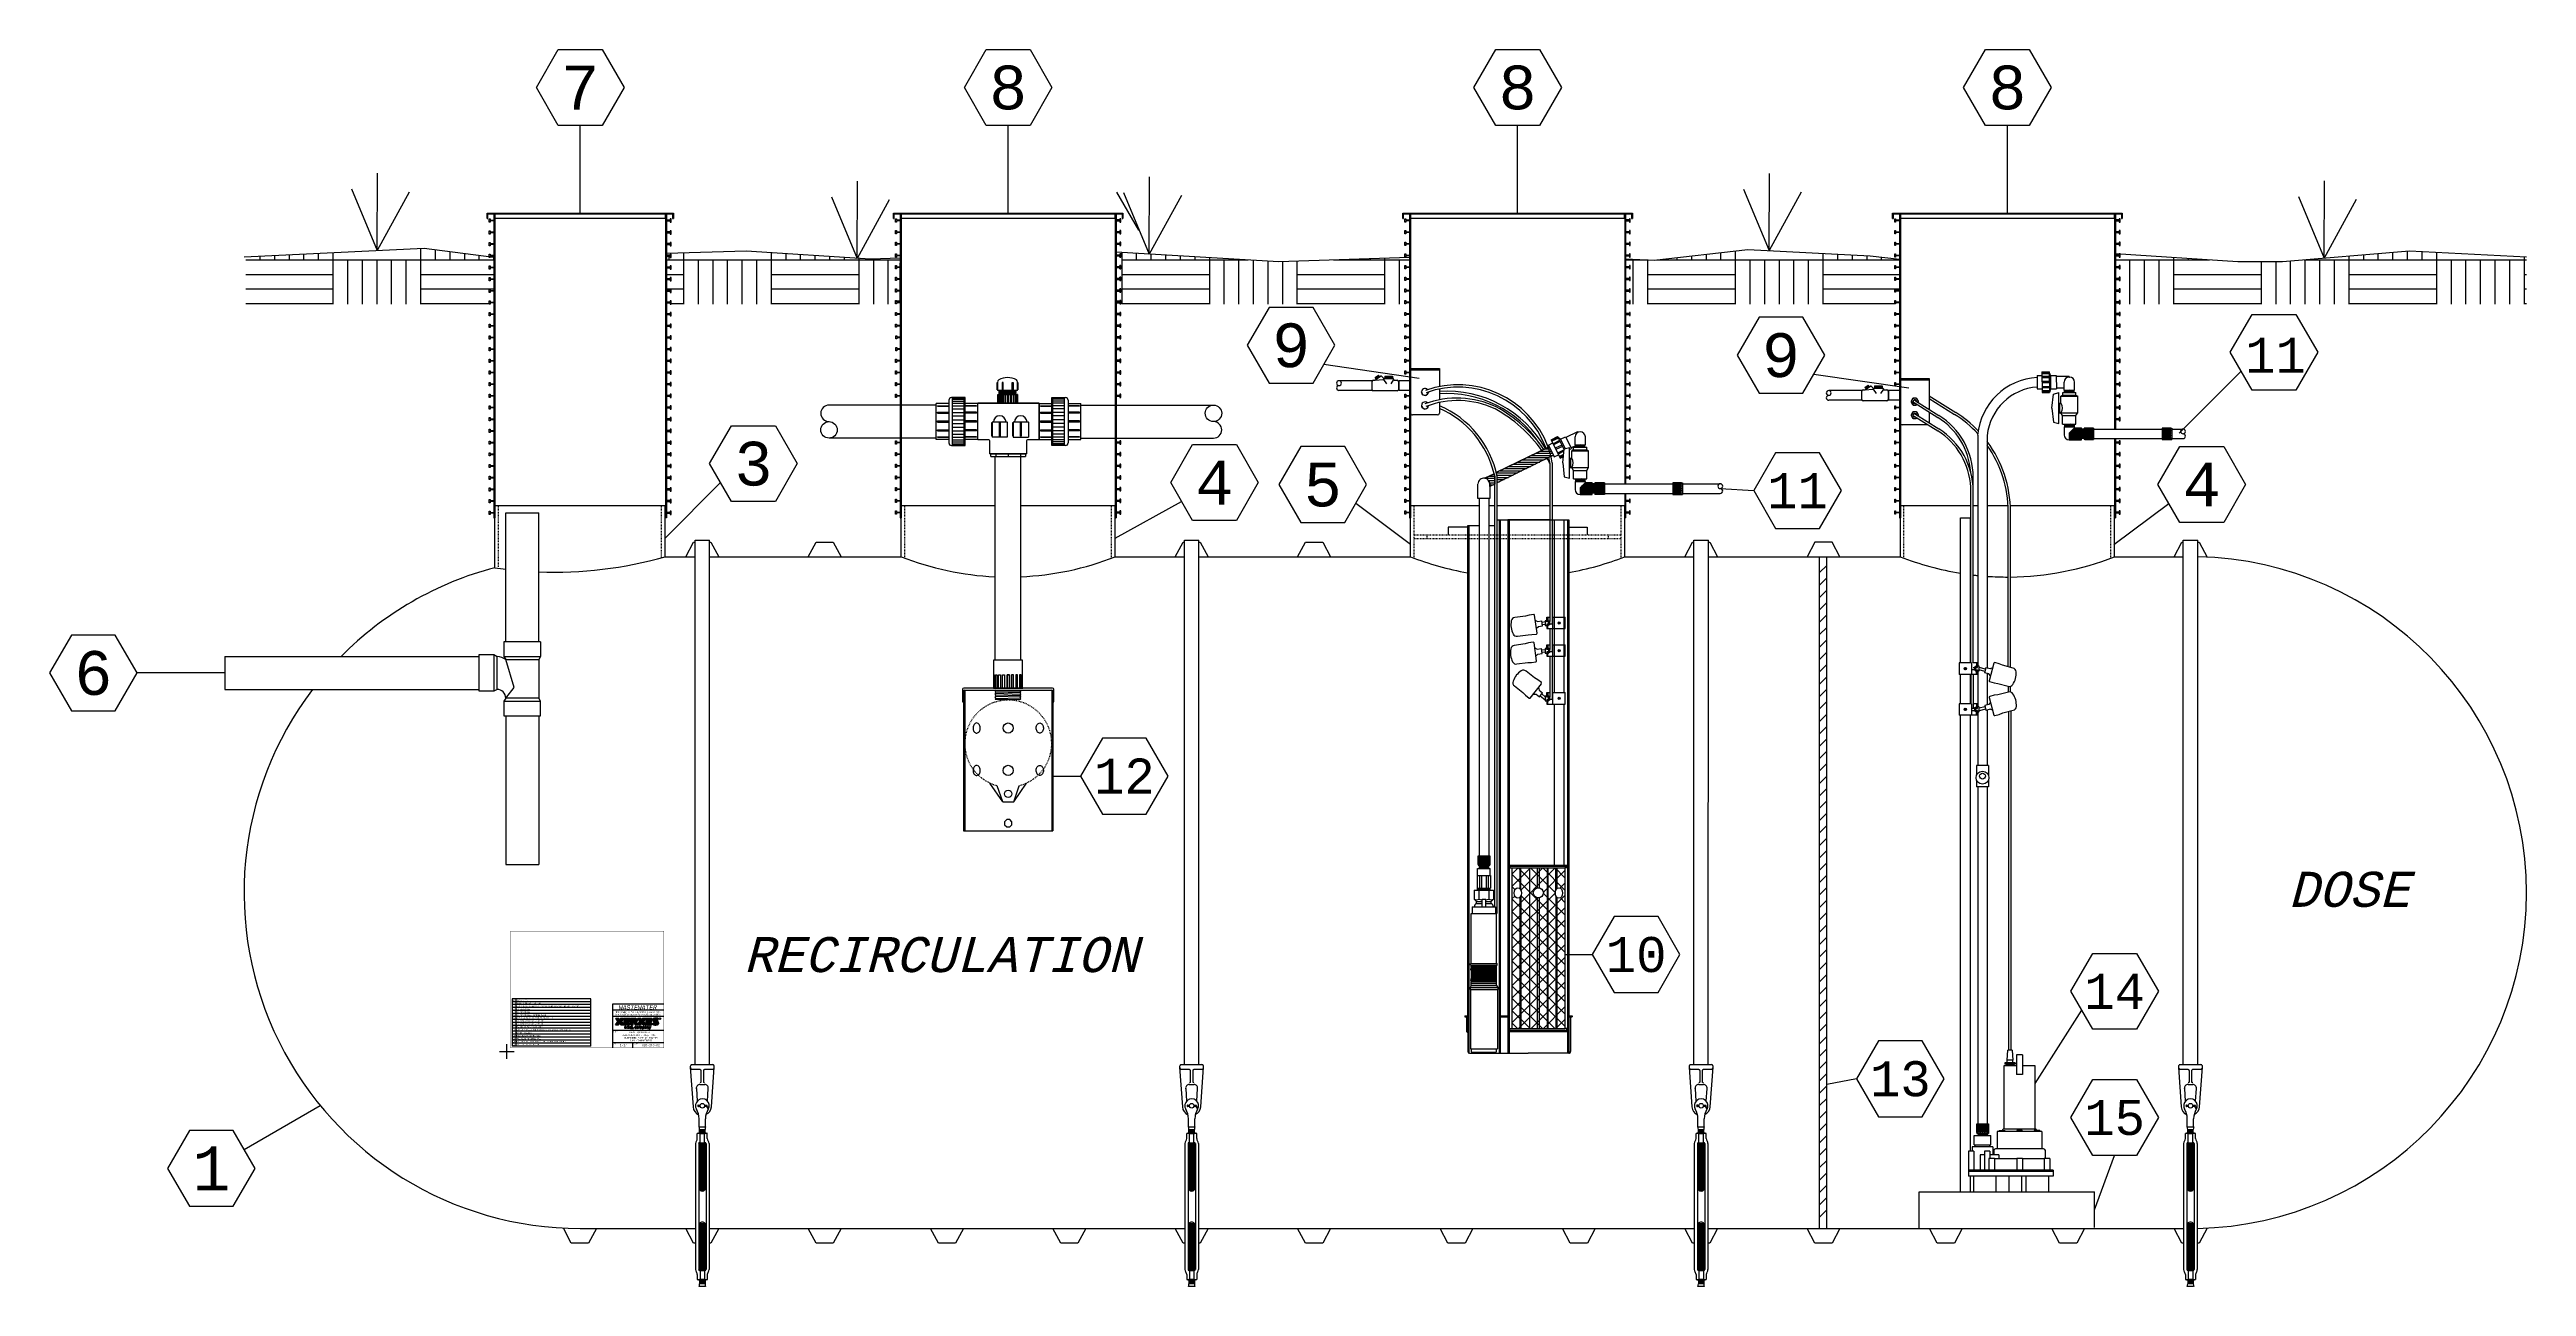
# Model space of a CAD drawing. Extents: x -63 to 400, y -73 to 137.
# Drawn here: x -62.6 to 276.5, y -32.2 to 137.2 of the extents above; entities that cross this region are included whole.
import ezdxf
from ezdxf.enums import TextEntityAlignment as Align

# ---------------------------------------------------------------- set-up
doc = ezdxf.new("R2010")
doc.units = 0
doc.header["$MEASUREMENT"] = 0
doc.header["$PDMODE"] = 2
doc.header["$PDSIZE"] = -0.01
doc.linetypes.add('HIDDEN', pattern=[0.1875, 0.0625, -0.0625, 0.0625])
doc.linetypes.add('SHORT_DASH', pattern=[0.125, 0.03125, -0.0625, 0.03125])
doc.layers.add('1', color=7, linetype='Continuous')
doc.layers.add('2', color=7, linetype='Continuous')
doc.styles.get("Standard").update_dxf_attribs({"font": 'monotxt.shx'})

# ---------------------------------------------------------------- blocks, each defined once
blk = doc.blocks.new('*U34')
at = {"layer": '2', "color": 5, "linetype": 'Continuous'}
blk.add_circle((0, 0), 1, dxfattribs=at)
blk = doc.blocks.new('*U35')
at = {"layer": '2', "color": 5, "linetype": 'Continuous'}
blk.add_circle((0, 0), 1, dxfattribs=at)
blk = doc.blocks.new('*X10')
at = {"layer": '2', "color": 5, "linetype": 'Continuous'}
for p, q in [((-6.62, 15.44), (-0.68, 21.38)), ((-6.62, 18.84), (-4.07, 21.38)), ((-6.62, 20.54), (-5.77, 21.38)), ((0.6, 13.31), (-6.62, 20.54)), ((-3.05, 18.67), (-5.77, 21.38)), ((-5.42, 18.34), (-2.37, 21.38)), ((-0.67, 17.98), (-4.07, 21.38)), ((0.6, 18.4), (-2.37, 21.38)), ((-2.32, 18.04), (0.6, 20.97)), ((0.6, 20.1), (-0.68, 21.38)), ((-6.2, 18.42), (-6.62, 18.84)), ((-6.62, 12.05), (-0.67, 18)), ((-6.62, 10.35), (0.6, 17.58)), ((-6.62, 17.14), (-6.23, 17.53)), ((-6.62, 13.75), (-3.07, 17.3)), ((0.6, 9.92), (-6.62, 17.14)), ((0.6, 11.62), (-5.39, 17.61)), ((0.6, 15.01), (-2.32, 17.94)), ((-0.03, 18.64), (0.6, 19.27)), ((0.6, 16.71), (0.02, 17.29)), ((-6.62, 8.66), (0.6, 15.88)), ((0.6, 8.22), (-6.62, 15.44)), ((-6.62, 6.96), (0.6, 14.18)), ((0.6, 6.53), (-6.62, 13.75)), ((-6.62, 5.26), (0.6, 12.48)), ((0.6, 4.83), (-6.62, 12.05)), ((-6.62, 3.57), (0.6, 10.79)), ((0.6, 3.13), (-6.62, 10.35)), ((-6.62, 1.87), (0.6, 9.09)), ((0.6, 1.43), (-6.62, 8.66)), ((-6.62, 0.17), (0.6, 7.39)), ((0.6, -0.26), (-6.62, 6.96)), ((-0.75, -0.6), (-6.62, 5.26)), ((-2.45, -0.6), (-6.62, 3.57)), ((-5.7, -0.6), (0.6, 5.7)), ((-4, -0.6), (0.6, 4)), ((-4.14, -0.6), (-6.62, 1.87)), ((-5.84, -0.6), (-6.62, 0.17)), ((-2.3, -0.6), (0.6, 2.3)), ((-0.6, -0.6), (0.6, 0.6))]:
    blk.add_line(p, q, dxfattribs=at)
blk = doc.blocks.new('*X11')
at = {"layer": '2', "color": 5, "linetype": 'Continuous'}
for p, q in [((-0.47, 87.78), (0.53, 88.78)), ((-0.47, 86.08), (0.53, 87.08)), ((-0.47, 84.39), (0.53, 85.39)), ((-0.47, 82.69), (0.53, 83.69)), ((-0.47, 80.99), (0.53, 81.99)), ((-0.47, 79.29), (0.53, 80.29)), ((-0.47, 77.59), (0.53, 78.59)), ((-0.47, 75.9), (0.53, 76.9)), ((-0.47, 74.2), (0.53, 75.2)), ((-0.47, 72.5), (0.53, 73.5)), ((-0.47, 70.8), (0.53, 71.8)), ((-0.47, 69.11), (0.53, 70.11)), ((-0.47, 67.41), (0.53, 68.41)), ((-0.48, 64.01), (0.53, 65.01)), ((-0.47, 65.71), (0.53, 66.71)), ((-0.48, 62.32), (0.52, 63.32)), ((-0.48, 60.62), (0.52, 61.62)), ((-0.48, 58.92), (0.52, 59.92)), ((-0.48, 57.22), (0.52, 58.22)), ((-0.48, 55.52), (0.52, 56.52)), ((-0.48, 53.83), (0.52, 54.83)), ((-0.48, 52.13), (0.52, 53.13)), ((-0.48, 50.43), (0.52, 51.43)), ((-0.48, 48.73), (0.52, 49.73)), ((-0.48, 47.04), (0.52, 48.04)), ((-0.48, 45.34), (0.52, 46.34)), ((-0.48, 43.64), (0.52, 44.64)), ((-0.48, 41.94), (0.52, 42.94)), ((-0.48, 40.24), (0.52, 41.25)), ((-0.49, 38.55), (0.52, 39.55)), ((-0.49, 36.85), (0.51, 37.85)), ((-0.49, 35.15), (0.51, 36.15)), ((-0.49, 33.45), (0.51, 34.45)), ((-0.49, 31.76), (0.51, 32.76)), ((-0.49, 30.06), (0.51, 31.06)), ((-0.49, 28.36), (0.51, 29.36)), ((-0.49, 26.66), (0.51, 27.66)), ((-0.49, 24.97), (0.51, 25.97)), ((-0.49, 23.27), (0.51, 24.27)), ((-0.49, 21.57), (0.51, 22.57)), ((-0.49, 19.87), (0.51, 20.87)), ((-0.49, 18.17), (0.51, 19.18)), ((-0.49, 16.48), (0.51, 17.48)), ((-0.49, 14.78), (0.51, 15.78)), ((-0.49, 13.08), (0.51, 14.08)), ((-0.5, 11.38), (0.5, 12.38)), ((-0.5, 9.69), (0.5, 10.69)), ((-0.5, 7.99), (0.5, 8.99)), ((-0.5, 6.29), (0.5, 7.29)), ((-0.5, 4.59), (0.5, 5.59)), ((-0.5, 2.9), (0.5, 3.9)), ((-0.5, 1.2), (0.5, 2.2)), ((-0.5, -0.5), (0.5, 0.5))]:
    blk.add_line(p, q, dxfattribs=at)
blk = doc.blocks.new('*U36', base_point=(17.43, 4.25))
at = {"layer": '1', "color": 1, "linetype": 'Continuous'}
blk.add_arc((17.43, 4.25), 0.111, 90, 270, dxfattribs=at)
blk = doc.blocks.new('*U37', base_point=(20.27, 4.29))
at = {"layer": '1', "color": 1, "linetype": 'Continuous'}
blk.add_arc((20.27, 4.29), 0.302, 277.0315, 72.0315, dxfattribs=at)
blk = doc.blocks.new('*U38', base_point=(20.5, 3.92))
at = {"layer": '1', "color": 1, "linetype": 'Continuous'}
blk.add_arc((20.5, 3.92), 0.302, 277.0315, 75.8768, dxfattribs=at)
blk = doc.blocks.new('*U39', base_point=(20.41, 3.9))
at = {"layer": '1', "color": 1, "linetype": 'Continuous'}
blk.add_arc((20.41, 3.9), 0.0611, 96.8151, 254.388, dxfattribs=at)
blk = doc.blocks.new('*U40', base_point=(20.39, 4.3))
at = {"layer": '1', "color": 1, "linetype": 'Continuous'}
blk.add_arc((20.39, 4.3), 0.0611, 96.8151, 252.7312, dxfattribs=at)
blk = doc.blocks.new('*U41', base_point=(17.560334, 4.299008))
at = {"layer": '1', "color": 1, "linetype": 'Continuous'}
blk.add_arc((17.560334, 4.299008), 0.337695, 105.20736, 270, dxfattribs=at)
blk = doc.blocks.new('*U42', base_point=(19.49, 3.17))
at = {"layer": '1', "color": 5, "linetype": 'Continuous'}
blk.add_arc((19.49, 3.17), 0.0867, 0, 90, dxfattribs=at)
blk = doc.blocks.new('*U43', base_point=(18.72, 3.31))
at = {"layer": '1', "color": 5, "linetype": 'Continuous'}
blk.add_arc((18.72, 3.31), 0.133, 129.3644, 50.6356, dxfattribs=at)
blk = doc.blocks.new('*U44')
at = {"layer": '1', "color": 5, "linetype": 'Continuous'}
blk.add_circle((0, 0), 1, dxfattribs=at)
blk = doc.blocks.new('*U45', base_point=(17.91, 3.31))
at = {"layer": '1', "color": 5, "linetype": 'Continuous'}
blk.add_arc((17.91, 3.31), 0.133, 180, 0, dxfattribs=at)
blk = doc.blocks.new('*U46')
at = {"layer": '1', "color": 5, "linetype": 'Continuous'}
blk.add_circle((0, 0), 1, dxfattribs=at)
blk = doc.blocks.new('*U47', base_point=(17.89, 3.31))
at = {"layer": '1', "color": 5, "linetype": 'Continuous'}
blk.add_arc((17.89, 3.31), 0.133, 0, 180, dxfattribs=at)
blk = doc.blocks.new('*U48', base_point=(17.63, 3.31))
at = {"layer": '1', "color": 5, "linetype": 'Continuous'}
blk.add_arc((17.63, 3.31), 0.133, 0, 180, dxfattribs=at)
blk = doc.blocks.new('*U49', base_point=(17.64, 3.31))
at = {"layer": '1', "color": 5, "linetype": 'Continuous'}
blk.add_arc((17.64, 3.31), 0.104, 180, 0, dxfattribs=at)
blk = doc.blocks.new('*X12')
at = {"layer": '1', "color": 1, "linetype": 'Continuous'}
for p, q in [((-0.63, 0), (-0.1, 0.53)), ((-0.63, 0), (-0.1, 0.53)), ((-0.63, 0), (-0.1, 0.53)), ((-0.63, 0), (-0.11, 0.53)), ((-0.63, 0), (-0.11, 0.53)), ((-0.63, 0.01), (-0.11, 0.53)), ((-0.62, 0), (-0.09, 0.53)), ((-0.62, 0), (-0.09, 0.53)), ((-0.62, 0), (-0.09, 0.53)), ((-0.62, 0.02), (-0.11, 0.53)), ((-0.61, 0), (-0.08, 0.53)), ((-0.61, 0), (-0.08, 0.53)), ((-0.61, 0), (-0.08, 0.53)), ((-0.61, 0), (-0.09, 0.53)), ((-0.61, 0.03), (-0.12, 0.53)), ((-0.61, 0.04), (-0.12, 0.53)), ((-0.61, 0.52), (-0.6, 0.53)), ((-0.61, 0.52), (-0.6, 0.53)), ((-0.61, 0.52), (-0.6, 0.53)), ((-0.61, 0.52), (-0.61, 0.53)), ((-0.61, 0.53), (-0.61, 0.53)), ((-0.6, 0), (-0.07, 0.53)), ((-0.6, 0), (-0.07, 0.53)), ((-0.6, 0), (-0.07, 0.53)), ((-0.6, 0.05), (-0.12, 0.53)), ((-0.6, 0.06), (-0.13, 0.53)), ((-0.6, 0.5), (-0.57, 0.53)), ((-0.6, 0.51), (-0.58, 0.53)), ((-0.6, 0.51), (-0.58, 0.53)), ((-0.6, 0.51), (-0.58, 0.53)), ((-0.6, 0.51), (-0.58, 0.53)), ((-0.6, 0.51), (-0.59, 0.53)), ((-0.6, 0.51), (-0.59, 0.53)), ((-0.6, 0.52), (-0.59, 0.53)), ((-0.6, 0.52), (-0.59, 0.53)), ((-0.59, 0), (-0.06, 0.53)), ((-0.59, 0), (-0.06, 0.53)), ((-0.59, 0), (-0.06, 0.53)), ((-0.59, 0), (-0.07, 0.53)), ((-0.59, 0.07), (-0.13, 0.53)), ((-0.59, 0.07), (-0.13, 0.53)), ((-0.59, 0.49), (-0.54, 0.53)), ((-0.59, 0.49), (-0.55, 0.53)), ((-0.59, 0.49), (-0.55, 0.53)), ((-0.59, 0.49), (-0.55, 0.53)), ((-0.59, 0.49), (-0.56, 0.53)), ((-0.59, 0.5), (-0.56, 0.53)), ((-0.59, 0.5), (-0.56, 0.53)), ((-0.59, 0.5), (-0.56, 0.53)), ((-0.59, 0.5), (-0.57, 0.53)), ((-0.59, 0.5), (-0.57, 0.53)), ((-0.58, 0), (-0.05, 0.53)), ((-0.58, 0), (-0.05, 0.53)), ((-0.58, 0), (-0.05, 0.53)), ((-0.58, 0.08), (-0.13, 0.53)), ((-0.58, 0.47), (-0.52, 0.53)), ((-0.58, 0.47), (-0.52, 0.53)), ((-0.58, 0.47), (-0.52, 0.53)), ((-0.58, 0.48), (-0.53, 0.53)), ((-0.58, 0.48), (-0.53, 0.53)), ((-0.58, 0.48), (-0.53, 0.53)), ((-0.58, 0.48), (-0.54, 0.53)), ((-0.58, 0.48), (-0.54, 0.53)), ((-0.58, 0.49), (-0.54, 0.53)), ((-0.57, 0), (-0.04, 0.53)), ((-0.57, 0), (-0.04, 0.53)), ((-0.57, 0), (-0.04, 0.53)), ((-0.57, 0), (-0.05, 0.53)), ((-0.57, 0.09), (-0.14, 0.53)), ((-0.57, 0.46), (-0.49, 0.53)), ((-0.57, 0.46), (-0.5, 0.53)), ((-0.57, 0.46), (-0.5, 0.53)), ((-0.57, 0.46), (-0.5, 0.53)), ((-0.57, 0.46), (-0.5, 0.53)), ((-0.57, 0.46), (-0.51, 0.53)), ((-0.57, 0.47), (-0.51, 0.53)), ((-0.57, 0.47), (-0.51, 0.53)), ((-0.57, 0.47), (-0.52, 0.53)), ((-0.57, 0.1), (-0.3, 0.36)), ((-0.56, 0), (-0.03, 0.53)), ((-0.56, 0), (-0.03, 0.53)), ((-0.56, 0), (-0.03, 0.53)), ((-0.56, 0.44), (-0.47, 0.53)), ((-0.56, 0.44), (-0.47, 0.53)), ((-0.56, 0.44), (-0.47, 0.53)), ((-0.56, 0.45), (-0.48, 0.53)), ((-0.56, 0.45), (-0.48, 0.53)), ((-0.56, 0.45), (-0.48, 0.53)), ((-0.56, 0.45), (-0.48, 0.53)), ((-0.56, 0.45), (-0.49, 0.53)), ((-0.56, 0.45), (-0.49, 0.53)), ((-0.56, 0.12), (-0.31, 0.37)), ((-0.56, 0.11), (-0.31, 0.36)), ((-0.55, 0), (-0.02, 0.53)), ((-0.55, 0), (-0.02, 0.53)), ((-0.55, 0), (-0.02, 0.53)), ((-0.55, 0), (-0.03, 0.53)), ((-0.55, 0.42), (-0.44, 0.53)), ((-0.55, 0.43), (-0.44, 0.53)), ((-0.55, 0.43), (-0.45, 0.53)), ((-0.55, 0.43), (-0.45, 0.53)), ((-0.55, 0.43), (-0.45, 0.53)), ((-0.55, 0.43), (-0.46, 0.53)), ((-0.55, 0.43), (-0.46, 0.53)), ((-0.55, 0.44), (-0.46, 0.53)), ((-0.55, 0.44), (-0.46, 0.53)), ((-0.55, 0.13), (-0.31, 0.37)), ((-0.54, 0), (-0.02, 0.53)), ((-0.54, 0.41), (-0.42, 0.53)), ((-0.54, 0.41), (-0.42, 0.53)), ((-0.54, 0.41), (-0.42, 0.53)), ((-0.54, 0.41), (-0.43, 0.53)), ((-0.54, 0.42), (-0.43, 0.53)), ((-0.54, 0.42), (-0.43, 0.53)), ((-0.54, 0.42), (-0.43, 0.53)), ((-0.54, 0.42), (-0.44, 0.53)), ((-0.54, 0.42), (-0.44, 0.53)), ((-0.54, 0), (-0.02, 0.52)), ((-0.54, 0), (-0.02, 0.52)), ((-0.54, 0.13), (-0.31, 0.37)), ((-0.54, 0.14), (-0.31, 0.37)), ((-0.53, 0.39), (-0.39, 0.53)), ((-0.53, 0.4), (-0.39, 0.53)), ((-0.53, 0.4), (-0.4, 0.53)), ((-0.53, 0.4), (-0.4, 0.53)), ((-0.53, 0.4), (-0.4, 0.53)), ((-0.53, 0.4), (-0.41, 0.53)), ((-0.53, 0.4), (-0.41, 0.53)), ((-0.53, 0.41), (-0.41, 0.53)), ((-0.53, 0.41), (-0.41, 0.53)), ((-0.53, 0), (-0.03, 0.51)), ((-0.53, 0), (-0.03, 0.5)), ((-0.53, 0), (-0.04, 0.49)), ((-0.53, 0), (-0.04, 0.48)), ((-0.53, 0.16), (-0.31, 0.38)), ((-0.53, 0.15), (-0.31, 0.37)), ((-0.52, 0.38), (-0.38, 0.53)), ((-0.52, 0.39), (-0.38, 0.53)), ((-0.52, 0.39), (-0.38, 0.53)), ((-0.52, 0.39), (-0.39, 0.53)), ((-0.52, 0.39), (-0.39, 0.53)), ((-0.52, 0.38), (-0.37, 0.52)), ((-0.52, 0.38), (-0.38, 0.52)), ((-0.52, 0.38), (-0.38, 0.52)), ((-0.52, 0.38), (-0.38, 0.52)), ((-0.52, 0), (-0.05, 0.47)), ((-0.52, 0), (-0.05, 0.47)), ((-0.52, 0), (-0.06, 0.46)), ((-0.52, 0.17), (-0.31, 0.38)), ((-0.51, 0.38), (-0.37, 0.52)), ((-0.51, 0.37), (-0.37, 0.51)), ((-0.51, 0.37), (-0.37, 0.51)), ((-0.51, 0.37), (-0.37, 0.51)), ((-0.51, 0.37), (-0.37, 0.51)), ((-0.51, 0.37), (-0.37, 0.51)), ((-0.51, 0.37), (-0.37, 0.51)), ((-0.51, 0.36), (-0.37, 0.5)), ((-0.51, 0.36), (-0.37, 0.5)), ((-0.51, 0), (-0.07, 0.45)), ((-0.51, 0), (-0.07, 0.44)), ((-0.51, 0.18), (-0.31, 0.38)), ((-0.51, 0.19), (-0.31, 0.38)), ((-0.51, 0), (-0.33, 0.18)), ((-0.51, 0), (-0.33, 0.18)), ((-0.5, 0.36), (-0.36, 0.5)), ((-0.5, 0.36), (-0.37, 0.5)), ((-0.5, 0.36), (-0.37, 0.5)), ((-0.5, 0.35), (-0.36, 0.49)), ((-0.5, 0.35), (-0.36, 0.49)), ((-0.5, 0.35), (-0.36, 0.49)), ((-0.5, 0.35), (-0.36, 0.49)), ((-0.5, 0.36), (-0.36, 0.49)), ((-0.5, 0.34), (-0.36, 0.48)), ((-0.5, 0.35), (-0.36, 0.48)), ((-0.5, 0.2), (-0.32, 0.39)), ((-0.5, 0.2), (-0.31, 0.38)), ((-0.5, 0), (-0.33, 0.17)), ((-0.5, 0), (-0.34, 0.16)), ((-0.5, 0), (-0.34, 0.16)), ((-0.5, 0), (-0.34, 0.15)), ((-0.49, 0.34), (-0.36, 0.48)), ((-0.49, 0.34), (-0.36, 0.48)), ((-0.49, 0.34), (-0.36, 0.48)), ((-0.49, 0.33), (-0.35, 0.47)), ((-0.49, 0.33), (-0.35, 0.47)), ((-0.49, 0.33), (-0.35, 0.47)), ((-0.49, 0.34), (-0.35, 0.47)), ((-0.49, 0.34), (-0.35, 0.47)), ((-0.49, 0.33), (-0.35, 0.46)), ((-0.49, 0.21), (-0.32, 0.39)), ((-0.49, 0.22), (-0.32, 0.39)), ((-0.49, 0), (-0.34, 0.15)), ((-0.49, 0), (-0.35, 0.14)), ((-0.49, 0), (-0.35, 0.14)), ((-0.48, 0.32), (-0.35, 0.46)), ((-0.48, 0.32), (-0.35, 0.46)), ((-0.48, 0.33), (-0.35, 0.46)), ((-0.48, 0.33), (-0.35, 0.46)), ((-0.48, 0.31), (-0.34, 0.45)), ((-0.48, 0.32), (-0.34, 0.45)), ((-0.48, 0.32), (-0.34, 0.45)), ((-0.48, 0.32), (-0.35, 0.45)), ((-0.48, 0.32), (-0.35, 0.45)), ((-0.48, 0.23), (-0.32, 0.39)), ((-0.48, 0), (-0.35, 0.13)), ((-0.48, 0), (-0.36, 0.12)), ((-0.48, 0), (-0.36, 0.12)), ((-0.48, 0), (-0.36, 0.11)), ((-0.47, 0.31), (-0.34, 0.44)), ((-0.47, 0.31), (-0.34, 0.44)), ((-0.47, 0.31), (-0.34, 0.44)), ((-0.47, 0.31), (-0.34, 0.44)), ((-0.47, 0.31), (-0.34, 0.44)), ((-0.47, 0.3), (-0.33, 0.43)), ((-0.47, 0.3), (-0.34, 0.43)), ((-0.47, 0.3), (-0.34, 0.43)), ((-0.47, 0.3), (-0.34, 0.43)), ((-0.47, 0.25), (-0.32, 0.4)), ((-0.47, 0.24), (-0.32, 0.39)), ((-0.47, 0), (-0.37, 0.11)), ((-0.47, 0), (-0.37, 0.1)), ((-0.47, 0), (-0.37, 0.09)), ((-0.46, 0.29), (-0.33, 0.43)), ((-0.46, 0.3), (-0.33, 0.43)), ((-0.46, 0.29), (-0.33, 0.42)), ((-0.46, 0.29), (-0.33, 0.42)), ((-0.46, 0.29), (-0.33, 0.42)), ((-0.46, 0.29), (-0.33, 0.42)), ((-0.46, 0.29), (-0.33, 0.42)), ((-0.46, 0.28), (-0.33, 0.41)), ((-0.46, 0.28), (-0.33, 0.41)), ((-0.46, 0.26), (-0.32, 0.4)), ((-0.46, 0.27), (-0.32, 0.4)), ((-0.46, 0), (-0.37, 0.09)), ((-0.46, 0), (-0.38, 0.08)), ((-0.46, 0), (-0.38, 0.08)), ((-0.46, 0), (-0.38, 0.07)), ((-0.45, 0.28), (-0.32, 0.41)), ((-0.45, 0.28), (-0.33, 0.41)), ((-0.45, 0.28), (-0.33, 0.41)), ((-0.45, 0.27), (-0.32, 0.4)), ((-0.45, 0.28), (-0.32, 0.4)), ((-0.45, 0), (-0.39, 0.07)), ((-0.45, 0), (-0.39, 0.06)), ((-0.45, 0), (-0.39, 0.05)), ((-0.44, 0), (-0.4, 0.05)), ((-0.44, 0), (-0.4, 0.04)), ((-0.44, 0), (-0.4, 0.04)), ((-0.44, 0), (-0.4, 0.03)), ((-0.43, 0), (-0.41, 0.03)), ((-0.43, 0), (-0.41, 0.02)), ((-0.43, 0), (-0.41, 0.01)), ((-0.42, 0), (-0.42, 0.01)), ((-0.42, 0), (-0.42, 0)), ((-0.33, 0.18), (-0.08, 0.43)), ((-0.33, 0.18), (-0.08, 0.42)), ((-0.32, 0.18), (-0.09, 0.42)), ((-0.32, 0.18), (-0.09, 0.41)), ((-0.32, 0.18), (-0.1, 0.4)), ((-0.32, 0.17), (-0.1, 0.39)), ((-0.32, 0.17), (-0.11, 0.38)), ((-0.32, 0.17), (-0.12, 0.37)), ((-0.32, 0.17), (-0.13, 0.36)), ((-0.32, 0.17), (-0.12, 0.36)), ((-0.32, 0.16), (-0.13, 0.35)), ((-0.32, 0.16), (-0.14, 0.34)), ((-0.32, 0.16), (-0.14, 0.33)), ((-0.31, 0.16), (-0.15, 0.32)), ((-0.31, 0.15), (-0.16, 0.31)), ((-0.31, 0.16), (-0.15, 0.31)), ((-0.31, 0.15), (-0.17, 0.3)), ((-0.31, 0.15), (-0.17, 0.29)), ((-0.31, 0.15), (-0.18, 0.28)), ((-0.31, 0.14), (-0.18, 0.27)), ((-0.31, 0.14), (-0.18, 0.27)), ((-0.31, 0.15), (-0.18, 0.27)), ((-0.31, 0.15), (-0.18, 0.27)), ((-0.3, 0.36), (-0.14, 0.53)), ((-0.3, 0.37), (-0.14, 0.53)), ((-0.3, 0.37), (-0.15, 0.53)), ((-0.3, 0.38), (-0.15, 0.53)), ((-0.3, 0.14), (-0.18, 0.27)), ((-0.3, 0.13), (-0.17, 0.26)), ((-0.3, 0.13), (-0.17, 0.26)), ((-0.3, 0.13), (-0.17, 0.26)), ((-0.3, 0.13), (-0.18, 0.26)), ((-0.3, 0.14), (-0.18, 0.26)), ((-0.3, 0.14), (-0.18, 0.26)), ((-0.3, 0.12), (-0.17, 0.25)), ((-0.3, 0.12), (-0.17, 0.25)), ((-0.3, 0.13), (-0.17, 0.25)), ((-0.29, 0.39), (-0.15, 0.53)), ((-0.29, 0.39), (-0.15, 0.53)), ((-0.29, 0.4), (-0.16, 0.53)), ((-0.29, 0.12), (-0.16, 0.25)), ((-0.29, 0.12), (-0.17, 0.25)), ((-0.29, 0.12), (-0.17, 0.25)), ((-0.29, 0.11), (-0.16, 0.24)), ((-0.29, 0.11), (-0.16, 0.24)), ((-0.29, 0.11), (-0.16, 0.24)), ((-0.29, 0.11), (-0.16, 0.24)), ((-0.29, 0.11), (-0.16, 0.24)), ((-0.29, 0.12), (-0.16, 0.24)), ((-0.29, 0.1), (-0.16, 0.23)), ((-0.29, 0.1), (-0.16, 0.23)), ((-0.28, 0.4), (-0.16, 0.53)), ((-0.28, 0.41), (-0.16, 0.53)), ((-0.28, 0.41), (-0.16, 0.53)), ((-0.28, 0.42), (-0.17, 0.53)), ((-0.28, 0.1), (-0.15, 0.23)), ((-0.28, 0.1), (-0.15, 0.23)), ((-0.28, 0.1), (-0.15, 0.23)), ((-0.28, 0.09), (-0.15, 0.22)), ((-0.28, 0.09), (-0.15, 0.22)), ((-0.28, 0.09), (-0.15, 0.22)), ((-0.28, 0.09), (-0.15, 0.22)), ((-0.28, 0.09), (-0.15, 0.22)), ((-0.28, 0.09), (-0.15, 0.22)), ((-0.28, 0.08), (-0.14, 0.21)), ((-0.27, 0.43), (-0.17, 0.53)), ((-0.27, 0.43), (-0.17, 0.53)), ((-0.27, 0.44), (-0.18, 0.53)), ((-0.27, 0.07), (-0.14, 0.21)), ((-0.27, 0.08), (-0.14, 0.21)), ((-0.27, 0.08), (-0.14, 0.21)), ((-0.27, 0.08), (-0.14, 0.21)), ((-0.27, 0.08), (-0.14, 0.21)), ((-0.27, 0.07), (-0.13, 0.2)), ((-0.27, 0.07), (-0.13, 0.2)), ((-0.27, 0.07), (-0.14, 0.2)), ((-0.27, 0.07), (-0.14, 0.2)), ((-0.27, 0.07), (-0.14, 0.2)), ((-0.26, 0.44), (-0.18, 0.53)), ((-0.26, 0.45), (-0.18, 0.53)), ((-0.26, 0.45), (-0.18, 0.53)), ((-0.26, 0.46), (-0.19, 0.53)), ((-0.26, 0.06), (-0.13, 0.2)), ((-0.26, 0.05), (-0.13, 0.19)), ((-0.26, 0.05), (-0.13, 0.19)), ((-0.26, 0.06), (-0.13, 0.19)), ((-0.26, 0.06), (-0.13, 0.19)), ((-0.26, 0.06), (-0.13, 0.19)), ((-0.26, 0.06), (-0.13, 0.19)), ((-0.26, 0.04), (-0.12, 0.18)), ((-0.26, 0.05), (-0.12, 0.18)), ((-0.26, 0.05), (-0.12, 0.18)), ((-0.26, 0.05), (-0.12, 0.18)), ((-0.25, 0.46), (-0.19, 0.53)), ((-0.25, 0.47), (-0.19, 0.53)), ((-0.25, 0.48), (-0.2, 0.53)), ((-0.25, 0.04), (-0.12, 0.18)), ((-0.25, 0.04), (-0.12, 0.18)), ((-0.25, 0.03), (-0.11, 0.17)), ((-0.25, 0.03), (-0.11, 0.17)), ((-0.25, 0.03), (-0.11, 0.17)), ((-0.25, 0.04), (-0.11, 0.17)), ((-0.25, 0.04), (-0.12, 0.17)), ((-0.25, 0.04), (-0.12, 0.17)), ((-0.25, 0.03), (-0.11, 0.16)), ((-0.25, 0.03), (-0.11, 0.16)), ((-0.24, 0.48), (-0.2, 0.53)), ((-0.24, 0.49), (-0.2, 0.53)), ((-0.24, 0.49), (-0.2, 0.53)), ((-0.24, 0.5), (-0.21, 0.53)), ((-0.24, 0.02), (-0.1, 0.16)), ((-0.24, 0.02), (-0.11, 0.16)), ((-0.24, 0.02), (-0.11, 0.16)), ((-0.24, 0.02), (-0.11, 0.16)), ((-0.24, 0.01), (-0.1, 0.15)), ((-0.24, 0.01), (-0.1, 0.15)), ((-0.24, 0.01), (-0.1, 0.15)), ((-0.24, 0.01), (-0.1, 0.15)), ((-0.24, 0.01), (-0.1, 0.15)), ((-0.24, 0.02), (-0.1, 0.15)), ((-0.23, 0.5), (-0.21, 0.53)), ((-0.23, 0.51), (-0.21, 0.53)), ((-0.23, 0.52), (-0.22, 0.53)), ((-0.23, 0), (-0.09, 0.14)), ((-0.23, 0), (-0.09, 0.14)), ((-0.23, 0), (-0.09, 0.14)), ((-0.23, 0), (-0.09, 0.14)), ((-0.23, 0), (-0.1, 0.14)), ((-0.23, 0.01), (-0.1, 0.14)), ((-0.22, 0.52), (-0.22, 0.53)), ((-0.22, 0.53), (-0.22, 0.53)), ((-0.22, 0), (-0.09, 0.13)), ((-0.22, 0), (-0.09, 0.13)), ((-0.22, 0), (-0.09, 0.13)), ((-0.22, 0), (-0.09, 0.13)), ((-0.21, 0), (-0.08, 0.13)), ((-0.21, 0), (-0.09, 0.13)), ((-0.21, 0), (-0.08, 0.12)), ((-0.2, 0), (-0.08, 0.12)), ((-0.2, 0), (-0.08, 0.12)), ((-0.2, 0), (-0.08, 0.12)), ((-0.2, 0), (-0.08, 0.12)), ((-0.19, 0), (-0.08, 0.12)), ((-0.19, 0), (-0.07, 0.11)), ((-0.19, 0), (-0.08, 0.11)), ((-0.18, 0), (-0.07, 0.11)), ((-0.18, 0), (-0.07, 0.11)), ((-0.18, 0), (-0.07, 0.11)), ((-0.18, 0), (-0.07, 0.1)), ((-0.17, 0), (-0.07, 0.1)), ((-0.17, 0), (-0.07, 0.1)), ((-0.17, 0), (-0.07, 0.1)), ((-0.16, 0), (-0.06, 0.1)), ((-0.16, 0), (-0.07, 0.1)), ((-0.16, 0), (-0.06, 0.09)), ((-0.16, 0), (-0.06, 0.09)), ((-0.15, 0), (-0.06, 0.09)), ((-0.15, 0), (-0.06, 0.09)), ((-0.15, 0), (-0.06, 0.09)), ((-0.14, 0), (-0.06, 0.09)), ((-0.14, 0), (-0.05, 0.08)), ((-0.14, 0), (-0.06, 0.08)), ((-0.14, 0), (-0.06, 0.08)), ((-0.13, 0), (-0.05, 0.08)), ((-0.13, 0), (-0.05, 0.08)), ((-0.13, 0), (-0.05, 0.08)), ((-0.12, 0), (-0.05, 0.07)), ((-0.12, 0), (-0.05, 0.07)), ((-0.12, 0), (-0.05, 0.07)), ((-0.12, 0), (-0.05, 0.07)), ((-0.11, 0), (-0.04, 0.07)), ((-0.11, 0), (-0.05, 0.07)), ((-0.11, 0), (-0.04, 0.06)), ((-0.1, 0), (-0.04, 0.06)), ((-0.1, 0), (-0.04, 0.06)), ((-0.1, 0), (-0.04, 0.06)), ((-0.1, 0), (-0.04, 0.06)), ((-0.09, 0), (-0.04, 0.06)), ((-0.09, 0), (-0.04, 0.05)), ((-0.09, 0), (-0.04, 0.05)), ((-0.08, 0), (-0.03, 0.05)), ((-0.08, 0), (-0.03, 0.05)), ((-0.08, 0), (-0.03, 0.05)), ((-0.08, 0), (-0.03, 0.05)), ((-0.07, 0), (-0.03, 0.04)), ((-0.07, 0), (-0.03, 0.04)), ((-0.07, 0), (-0.03, 0.04)), ((-0.07, 0), (-0.03, 0.04)), ((-0.06, 0), (-0.02, 0.04)), ((-0.06, 0), (-0.02, 0.04)), ((-0.06, 0), (-0.02, 0.03)), ((-0.05, 0), (-0.02, 0.03)), ((-0.05, 0), (-0.02, 0.03)), ((-0.05, 0), (-0.02, 0.03)), ((-0.05, 0), (-0.02, 0.03)), ((-0.04, 0), (-0.02, 0.03)), ((-0.04, 0), (-0.01, 0.02)), ((-0.04, 0), (-0.02, 0.02)), ((-0.03, 0), (-0.01, 0.02)), ((-0.03, 0), (-0.01, 0.02)), ((-0.03, 0), (-0.01, 0.02)), ((-0.03, 0), (-0.01, 0.02)), ((-0.02, 0), (-0.01, 0.01)), ((-0.02, 0), (-0.01, 0.01)), ((-0.02, 0), (-0.01, 0.01)), ((-0.01, 0), (0, 0.01)), ((-0.01, 0), (0, 0.01)), ((-0.01, 0), (-0.01, 0.01)), ((-0.01, 0), (0, 0)), ((0, 0), (0, 0)), ((0, 0), (0, 0))]:
    blk.add_line(p, q, dxfattribs=at)
blk = doc.blocks.new('*X13')
at = {"layer": '1', "color": 1, "linetype": 'Continuous'}
for p, q in [((-0.45, 0.21), (-0.13, 0.53)), ((-0.45, 0.22), (-0.13, 0.53)), ((-0.45, 0.22), (-0.14, 0.53)), ((-0.45, 0.22), (-0.14, 0.53)), ((-0.45, 0.22), (-0.14, 0.53)), ((-0.45, 0.23), (-0.15, 0.53)), ((-0.45, 0.23), (-0.15, 0.53)), ((-0.45, 0.23), (-0.15, 0.53)), ((-0.45, 0.24), (-0.15, 0.53)), ((-0.45, 0.24), (-0.16, 0.53)), ((-0.45, 0.24), (-0.16, 0.53)), ((-0.45, 0.24), (-0.16, 0.53)), ((-0.45, 0.25), (-0.17, 0.53)), ((-0.45, 0.25), (-0.17, 0.53)), ((-0.45, 0.25), (-0.17, 0.53)), ((-0.45, 0.26), (-0.17, 0.53)), ((-0.45, 0.26), (-0.18, 0.53)), ((-0.45, 0.26), (-0.18, 0.53)), ((-0.45, 0.26), (-0.18, 0.53)), ((-0.45, 0.27), (-0.19, 0.53)), ((-0.45, 0.27), (-0.19, 0.53)), ((-0.45, 0.27), (-0.19, 0.53)), ((-0.45, 0.28), (-0.19, 0.53)), ((-0.45, 0.28), (-0.2, 0.53)), ((-0.45, 0.28), (-0.2, 0.53)), ((-0.45, 0.28), (-0.2, 0.53)), ((-0.45, 0.29), (-0.21, 0.53)), ((-0.45, 0.29), (-0.21, 0.53)), ((-0.45, 0.29), (-0.21, 0.53)), ((-0.45, 0.29), (-0.21, 0.53)), ((-0.45, 0.3), (-0.22, 0.53)), ((-0.45, 0.3), (-0.22, 0.53)), ((-0.45, 0.3), (-0.22, 0.53)), ((-0.45, 0.31), (-0.22, 0.53)), ((-0.45, 0.31), (-0.23, 0.53)), ((-0.45, 0.31), (-0.23, 0.53)), ((-0.45, 0.31), (-0.23, 0.53)), ((-0.45, 0.32), (-0.24, 0.53)), ((-0.45, 0.32), (-0.24, 0.53)), ((-0.45, 0.32), (-0.24, 0.53)), ((-0.45, 0.33), (-0.24, 0.53)), ((-0.45, 0.33), (-0.25, 0.53)), ((-0.45, 0.33), (-0.25, 0.53)), ((-0.45, 0.33), (-0.25, 0.53)), ((-0.45, 0.34), (-0.26, 0.53)), ((-0.45, 0.34), (-0.26, 0.53)), ((-0.45, 0.34), (-0.26, 0.53)), ((-0.45, 0.35), (-0.26, 0.53)), ((-0.45, 0.35), (-0.27, 0.53)), ((-0.45, 0.35), (-0.27, 0.53)), ((-0.45, 0.35), (-0.27, 0.53)), ((-0.45, 0.36), (-0.28, 0.53)), ((-0.45, 0.36), (-0.28, 0.53)), ((-0.45, 0.36), (-0.28, 0.53)), ((-0.45, 0.37), (-0.28, 0.53)), ((-0.45, 0.37), (-0.29, 0.53)), ((-0.45, 0.37), (-0.29, 0.53)), ((-0.45, 0.37), (-0.29, 0.53)), ((-0.45, 0.38), (-0.3, 0.53)), ((-0.45, 0.38), (-0.3, 0.53)), ((-0.45, 0.38), (-0.3, 0.53)), ((-0.45, 0.39), (-0.3, 0.53)), ((-0.45, 0.39), (-0.31, 0.53)), ((-0.45, 0.39), (-0.31, 0.53)), ((-0.45, 0.39), (-0.31, 0.53)), ((-0.45, 0.4), (-0.32, 0.53)), ((-0.45, 0.4), (-0.32, 0.53)), ((-0.45, 0.4), (-0.32, 0.53)), ((-0.45, 0.41), (-0.32, 0.53)), ((-0.45, 0.41), (-0.33, 0.53)), ((-0.45, 0.41), (-0.33, 0.53)), ((-0.45, 0.41), (-0.33, 0.53)), ((-0.45, 0.42), (-0.34, 0.53)), ((-0.45, 0.42), (-0.34, 0.53)), ((-0.45, 0.42), (-0.34, 0.53)), ((-0.45, 0.42), (-0.34, 0.53)), ((-0.45, 0.43), (-0.35, 0.53)), ((-0.45, 0.43), (-0.35, 0.53)), ((-0.45, 0.43), (-0.35, 0.53)), ((-0.45, 0.44), (-0.36, 0.53)), ((-0.45, 0.44), (-0.36, 0.53)), ((-0.45, 0.44), (-0.36, 0.53)), ((-0.45, 0.44), (-0.36, 0.53)), ((-0.45, 0.45), (-0.37, 0.53)), ((-0.45, 0.45), (-0.37, 0.53)), ((-0.45, 0.45), (-0.37, 0.53)), ((-0.45, 0.46), (-0.37, 0.53)), ((-0.45, 0.46), (-0.38, 0.53)), ((-0.45, 0.46), (-0.38, 0.53)), ((-0.45, 0.46), (-0.38, 0.53)), ((-0.45, 0.47), (-0.39, 0.53)), ((-0.45, 0.47), (-0.39, 0.53)), ((-0.45, 0.47), (-0.39, 0.53)), ((-0.45, 0.48), (-0.39, 0.53)), ((-0.45, 0.48), (-0.4, 0.53)), ((-0.45, 0.48), (-0.4, 0.53)), ((-0.45, 0.48), (-0.4, 0.53)), ((-0.45, 0.49), (-0.41, 0.53)), ((-0.45, 0.49), (-0.41, 0.53)), ((-0.45, 0.49), (-0.41, 0.53)), ((-0.45, 0.5), (-0.41, 0.53)), ((-0.45, 0.5), (-0.42, 0.53)), ((-0.45, 0.5), (-0.42, 0.53)), ((-0.45, 0.5), (-0.42, 0.53)), ((-0.45, 0.51), (-0.43, 0.53)), ((-0.45, 0.51), (-0.43, 0.53)), ((-0.45, 0.51), (-0.43, 0.53)), ((-0.45, 0.52), (-0.43, 0.53)), ((-0.45, 0.52), (-0.44, 0.53)), ((-0.45, 0.52), (-0.44, 0.53)), ((-0.45, 0.52), (-0.44, 0.53)), ((-0.45, 0.53), (-0.45, 0.53)), ((-0.45, 0.2), (-0.25, 0.4)), ((-0.45, 0.21), (-0.25, 0.4)), ((-0.45, 0.21), (-0.25, 0.4)), ((-0.45, 0.19), (-0.25, 0.39)), ((-0.45, 0.2), (-0.25, 0.39)), ((-0.45, 0.2), (-0.25, 0.39)), ((-0.45, 0.2), (-0.25, 0.39)), ((-0.45, 0.18), (-0.25, 0.38)), ((-0.45, 0.19), (-0.25, 0.38)), ((-0.45, 0.19), (-0.25, 0.38)), ((-0.45, 0.17), (-0.25, 0.37)), ((-0.45, 0.18), (-0.25, 0.37)), ((-0.45, 0.18), (-0.25, 0.37)), ((-0.45, 0.18), (-0.25, 0.37)), ((-0.45, 0.16), (-0.25, 0.36)), ((-0.45, 0.17), (-0.25, 0.36)), ((-0.45, 0.17), (-0.25, 0.36)), ((-0.45, 0.15), (-0.25, 0.35)), ((-0.45, 0.16), (-0.25, 0.35)), ((-0.45, 0.16), (-0.25, 0.35)), ((-0.45, 0.16), (-0.25, 0.35)), ((-0.45, 0.14), (-0.25, 0.34)), ((-0.45, 0.14), (-0.25, 0.34)), ((-0.45, 0.15), (-0.25, 0.34)), ((-0.45, 0.15), (-0.25, 0.34)), ((-0.45, 0.13), (-0.25, 0.33)), ((-0.45, 0.14), (-0.25, 0.33)), ((-0.45, 0.14), (-0.25, 0.33)), ((-0.45, 0.01), (-0.13, 0.32)), ((-0.45, 0.01), (-0.14, 0.32)), ((-0.45, 0.02), (-0.14, 0.32)), ((-0.45, 0.02), (-0.14, 0.32)), ((-0.45, 0.02), (-0.15, 0.32)), ((-0.45, 0.03), (-0.15, 0.32)), ((-0.45, 0.03), (-0.15, 0.32)), ((-0.45, 0.03), (-0.15, 0.32)), ((-0.45, 0.03), (-0.16, 0.32)), ((-0.45, 0.04), (-0.16, 0.32)), ((-0.45, 0.04), (-0.16, 0.32)), ((-0.45, 0.04), (-0.17, 0.32)), ((-0.45, 0.05), (-0.17, 0.32)), ((-0.45, 0.05), (-0.17, 0.32)), ((-0.45, 0.05), (-0.17, 0.32)), ((-0.45, 0.05), (-0.18, 0.32)), ((-0.45, 0.06), (-0.18, 0.32)), ((-0.45, 0.06), (-0.18, 0.32)), ((-0.45, 0.06), (-0.18, 0.32)), ((-0.45, 0.07), (-0.19, 0.32)), ((-0.45, 0.07), (-0.19, 0.32)), ((-0.45, 0.07), (-0.19, 0.32)), ((-0.45, 0.07), (-0.2, 0.32)), ((-0.45, 0.08), (-0.2, 0.32)), ((-0.45, 0.08), (-0.2, 0.32)), ((-0.45, 0.08), (-0.2, 0.32)), ((-0.45, 0.09), (-0.21, 0.32)), ((-0.45, 0.09), (-0.21, 0.32)), ((-0.45, 0.09), (-0.21, 0.32)), ((-0.45, 0.09), (-0.22, 0.32)), ((-0.45, 0.1), (-0.22, 0.32)), ((-0.45, 0.1), (-0.22, 0.32)), ((-0.45, 0.1), (-0.22, 0.32)), ((-0.45, 0.11), (-0.23, 0.32)), ((-0.45, 0.11), (-0.23, 0.32)), ((-0.45, 0.11), (-0.23, 0.32)), ((-0.45, 0.11), (-0.24, 0.32)), ((-0.45, 0.12), (-0.24, 0.32)), ((-0.45, 0.12), (-0.24, 0.32)), ((-0.45, 0.12), (-0.24, 0.32)), ((-0.45, 0.13), (-0.25, 0.32)), ((-0.45, 0.13), (-0.25, 0.32)), ((-0.45, 0.13), (-0.25, 0.32)), ((-0.45, 0), (-0.25, 0.2)), ((-0.45, 0.01), (-0.25, 0.2)), ((-0.45, 0.01), (-0.25, 0.2)), ((-0.45, 0), (-0.25, 0.19)), ((-0.44, 0), (-0.25, 0.19)), ((-0.44, 0), (-0.25, 0.19)), ((-0.44, 0), (-0.25, 0.19)), ((-0.44, 0), (-0.25, 0.18)), ((-0.43, 0), (-0.25, 0.18)), ((-0.43, 0), (-0.25, 0.18)), ((-0.43, 0), (-0.25, 0.17)), ((-0.42, 0), (-0.25, 0.17)), ((-0.42, 0), (-0.25, 0.17)), ((-0.42, 0), (-0.25, 0.17)), ((-0.42, 0), (-0.25, 0.16)), ((-0.41, 0), (-0.25, 0.16)), ((-0.41, 0), (-0.25, 0.16)), ((-0.41, 0), (-0.25, 0.15)), ((-0.41, 0), (-0.25, 0.15)), ((-0.4, 0), (-0.25, 0.15)), ((-0.4, 0), (-0.25, 0.15)), ((-0.4, 0), (-0.25, 0.14)), ((-0.39, 0), (-0.25, 0.14)), ((-0.39, 0), (-0.25, 0.14)), ((-0.39, 0), (-0.25, 0.13)), ((-0.39, 0), (-0.25, 0.13)), ((-0.38, 0), (-0.25, 0.13)), ((-0.38, 0), (-0.25, 0.13)), ((-0.38, 0), (-0.25, 0.12)), ((-0.37, 0), (-0.24, 0.12)), ((-0.37, 0), (-0.25, 0.12)), ((-0.37, 0), (-0.25, 0.12)), ((-0.37, 0), (-0.25, 0.12)), ((-0.36, 0), (-0.24, 0.12)), ((-0.36, 0), (-0.24, 0.12)), ((-0.36, 0), (-0.24, 0.12)), ((-0.35, 0), (-0.22, 0.12)), ((-0.35, 0), (-0.23, 0.12)), ((-0.35, 0), (-0.23, 0.12)), ((-0.35, 0), (-0.23, 0.12)), ((-0.34, 0), (-0.22, 0.12)), ((-0.34, 0), (-0.22, 0.12)), ((-0.34, 0), (-0.22, 0.12)), ((-0.33, 0), (-0.2, 0.12)), ((-0.33, 0), (-0.21, 0.12)), ((-0.33, 0), (-0.21, 0.12)), ((-0.33, 0), (-0.21, 0.12)), ((-0.32, 0), (-0.2, 0.12)), ((-0.32, 0), (-0.2, 0.12)), ((-0.32, 0), (-0.2, 0.12)), ((-0.31, 0), (-0.18, 0.12)), ((-0.31, 0), (-0.19, 0.12)), ((-0.31, 0), (-0.19, 0.12)), ((-0.31, 0), (-0.19, 0.12)), ((-0.3, 0), (-0.18, 0.12)), ((-0.3, 0), (-0.18, 0.12)), ((-0.3, 0), (-0.18, 0.12)), ((-0.29, 0), (-0.16, 0.12)), ((-0.29, 0), (-0.17, 0.12)), ((-0.29, 0), (-0.17, 0.12)), ((-0.29, 0), (-0.17, 0.12)), ((-0.28, 0), (-0.15, 0.12)), ((-0.28, 0), (-0.16, 0.12)), ((-0.28, 0), (-0.16, 0.12)), ((-0.28, 0), (-0.16, 0.12)), ((-0.27, 0), (-0.14, 0.12)), ((-0.27, 0), (-0.15, 0.12)), ((-0.27, 0), (-0.15, 0.12)), ((-0.26, 0), (-0.13, 0.12)), ((-0.26, 0), (-0.14, 0.12)), ((-0.26, 0), (-0.14, 0.12)), ((-0.26, 0), (-0.14, 0.12)), ((-0.25, 0.41), (-0.13, 0.53)), ((-0.25, 0.41), (-0.13, 0.53)), ((-0.25, 0.2), (-0.13, 0.32)), ((-0.25, 0.2), (-0.13, 0.32)), ((-0.25, 0.2), (-0.13, 0.32)), ((-0.25, 0), (-0.12, 0.12)), ((-0.25, 0), (-0.13, 0.12)), ((-0.25, 0), (-0.13, 0.12)), ((-0.24, 0.41), (-0.11, 0.53)), ((-0.24, 0.41), (-0.12, 0.53)), ((-0.24, 0.41), (-0.12, 0.53)), ((-0.24, 0.41), (-0.12, 0.53)), ((-0.24, 0.2), (-0.11, 0.32)), ((-0.24, 0.2), (-0.12, 0.32)), ((-0.24, 0.2), (-0.12, 0.32)), ((-0.24, 0.2), (-0.12, 0.32)), ((-0.24, 0), (-0.11, 0.12)), ((-0.24, 0), (-0.12, 0.12)), ((-0.24, 0), (-0.12, 0.12)), ((-0.24, 0), (-0.12, 0.12)), ((-0.23, 0.41), (-0.1, 0.53)), ((-0.23, 0.41), (-0.11, 0.53)), ((-0.23, 0.41), (-0.11, 0.53)), ((-0.23, 0.41), (-0.11, 0.53)), ((-0.23, 0.2), (-0.11, 0.32)), ((-0.23, 0.2), (-0.11, 0.32)), ((-0.23, 0.2), (-0.11, 0.32)), ((-0.23, 0), (-0.11, 0.12)), ((-0.23, 0), (-0.11, 0.12)), ((-0.23, 0), (-0.11, 0.12)), ((-0.22, 0.41), (-0.09, 0.53)), ((-0.22, 0.41), (-0.1, 0.53)), ((-0.22, 0.41), (-0.1, 0.53)), ((-0.22, 0.2), (-0.09, 0.32)), ((-0.22, 0.2), (-0.1, 0.32)), ((-0.22, 0.2), (-0.1, 0.32)), ((-0.22, 0.2), (-0.1, 0.32)), ((-0.22, 0), (-0.09, 0.12)), ((-0.22, 0), (-0.1, 0.12)), ((-0.22, 0), (-0.1, 0.12)), ((-0.22, 0), (-0.1, 0.12)), ((-0.21, 0.41), (-0.08, 0.53)), ((-0.21, 0.41), (-0.09, 0.53)), ((-0.21, 0.41), (-0.09, 0.53)), ((-0.21, 0.41), (-0.09, 0.53)), ((-0.21, 0.2), (-0.09, 0.32)), ((-0.21, 0.2), (-0.09, 0.32)), ((-0.21, 0.2), (-0.09, 0.32)), ((-0.21, 0), (-0.09, 0.12)), ((-0.21, 0), (-0.09, 0.12)), ((-0.21, 0), (-0.09, 0.12)), ((-0.2, 0.41), (-0.08, 0.53)), ((-0.2, 0.41), (-0.08, 0.53)), ((-0.2, 0.41), (-0.08, 0.53)), ((-0.2, 0.2), (-0.07, 0.32)), ((-0.2, 0.2), (-0.08, 0.32)), ((-0.2, 0.2), (-0.08, 0.32)), ((-0.2, 0.2), (-0.08, 0.32)), ((-0.2, 0), (-0.07, 0.12)), ((-0.2, 0), (-0.08, 0.12)), ((-0.2, 0), (-0.08, 0.12)), ((-0.2, 0), (-0.08, 0.12)), ((-0.19, 0.41), (-0.06, 0.53)), ((-0.19, 0.41), (-0.07, 0.53)), ((-0.19, 0.41), (-0.07, 0.53)), ((-0.19, 0.41), (-0.07, 0.53)), ((-0.19, 0.2), (-0.06, 0.32)), ((-0.19, 0.2), (-0.07, 0.32)), ((-0.19, 0.2), (-0.07, 0.32)), ((-0.19, 0.2), (-0.07, 0.32)), ((-0.19, 0), (-0.07, 0.12)), ((-0.19, 0), (-0.07, 0.12)), ((-0.19, 0), (-0.07, 0.12)), ((-0.18, 0.41), (-0.06, 0.53)), ((-0.18, 0.41), (-0.06, 0.53)), ((-0.18, 0.41), (-0.06, 0.53)), ((-0.18, 0.2), (-0.05, 0.32)), ((-0.18, 0.2), (-0.06, 0.32)), ((-0.18, 0.2), (-0.06, 0.32)), ((-0.18, 0), (-0.05, 0.12)), ((-0.18, 0), (-0.06, 0.12)), ((-0.18, 0), (-0.06, 0.12)), ((-0.18, 0), (-0.06, 0.12)), ((-0.17, 0.41), (-0.04, 0.53)), ((-0.17, 0.41), (-0.05, 0.53)), ((-0.17, 0.41), (-0.05, 0.53)), ((-0.17, 0.41), (-0.05, 0.53)), ((-0.17, 0.2), (-0.04, 0.32)), ((-0.17, 0.2), (-0.05, 0.32)), ((-0.17, 0.2), (-0.05, 0.32)), ((-0.17, 0.2), (-0.05, 0.32)), ((-0.17, 0), (-0.05, 0.12)), ((-0.17, 0), (-0.05, 0.12)), ((-0.17, 0), (-0.05, 0.12)), ((-0.16, 0.41), (-0.04, 0.53)), ((-0.16, 0.41), (-0.04, 0.53)), ((-0.16, 0.41), (-0.04, 0.53)), ((-0.16, 0.2), (-0.03, 0.32)), ((-0.16, 0.2), (-0.04, 0.32)), ((-0.16, 0.2), (-0.04, 0.32)), ((-0.16, 0), (-0.03, 0.12)), ((-0.16, 0), (-0.04, 0.12)), ((-0.16, 0), (-0.04, 0.12)), ((-0.16, 0), (-0.04, 0.12)), ((-0.15, 0.41), (-0.02, 0.53)), ((-0.15, 0.41), (-0.03, 0.53)), ((-0.15, 0.41), (-0.03, 0.53)), ((-0.15, 0.41), (-0.03, 0.53)), ((-0.15, 0.2), (-0.02, 0.32)), ((-0.15, 0.2), (-0.03, 0.32)), ((-0.15, 0.2), (-0.03, 0.32)), ((-0.15, 0.2), (-0.03, 0.32)), ((-0.15, 0), (-0.03, 0.12)), ((-0.15, 0), (-0.03, 0.12)), ((-0.15, 0), (-0.03, 0.12)), ((-0.14, 0.41), (-0.02, 0.53)), ((-0.14, 0.41), (-0.02, 0.53)), ((-0.14, 0.41), (-0.02, 0.53)), ((-0.14, 0.2), (-0.02, 0.32)), ((-0.14, 0.2), (-0.02, 0.32)), ((-0.14, 0.2), (-0.02, 0.32)), ((-0.14, 0), (-0.01, 0.12)), ((-0.14, 0), (-0.02, 0.12)), ((-0.14, 0), (-0.02, 0.12)), ((-0.14, 0), (-0.02, 0.12)), ((-0.13, 0.41), (0, 0.53)), ((-0.13, 0.41), (-0.01, 0.53)), ((-0.13, 0.41), (-0.01, 0.53)), ((-0.13, 0.41), (-0.01, 0.53)), ((-0.13, 0.2), (-0.01, 0.32)), ((-0.13, 0.2), (-0.01, 0.32)), ((-0.13, 0.2), (-0.01, 0.32)), ((-0.13, 0.2), (-0.01, 0.32)), ((-0.13, 0), (0, 0.12)), ((-0.13, 0), (-0.01, 0.12)), ((-0.13, 0), (-0.01, 0.12)), ((-0.13, 0), (-0.01, 0.12)), ((-0.12, 0.41), (0, 0.53)), ((-0.12, 0.41), (0, 0.53)), ((-0.12, 0.41), (0, 0.52)), ((-0.12, 0.2), (-0.01, 0.32)), ((-0.12, 0.2), (-0.01, 0.31)), ((-0.12, 0.2), (-0.01, 0.31)), ((-0.12, 0), (0, 0.12)), ((-0.12, 0), (0, 0.12)), ((-0.12, 0), (0, 0.12)), ((-0.11, 0.41), (0, 0.52)), ((-0.11, 0.41), (0, 0.52)), ((-0.11, 0.41), (0, 0.52)), ((-0.11, 0.41), (0, 0.51)), ((-0.11, 0.2), (-0.01, 0.31)), ((-0.11, 0.2), (-0.01, 0.3)), ((-0.11, 0.2), (-0.01, 0.3)), ((-0.11, 0.2), (-0.01, 0.3)), ((-0.11, 0), (0, 0.11)), ((-0.11, 0), (0, 0.11)), ((-0.11, 0), (0, 0.11)), ((-0.11, 0), (0, 0.11)), ((-0.1, 0.41), (0, 0.51)), ((-0.1, 0.41), (0, 0.51)), ((-0.1, 0.41), (0, 0.5)), ((-0.1, 0.41), (0, 0.5)), ((-0.1, 0.2), (-0.01, 0.3)), ((-0.1, 0.2), (-0.01, 0.29)), ((-0.1, 0.2), (-0.01, 0.29)), ((-0.1, 0), (0, 0.1)), ((-0.1, 0), (0, 0.1)), ((-0.1, 0), (0, 0.1)), ((-0.09, 0.41), (0, 0.5)), ((-0.09, 0.41), (0, 0.5)), ((-0.09, 0.41), (0, 0.49)), ((-0.09, 0.2), (-0.01, 0.29)), ((-0.09, 0.2), (-0.01, 0.28)), ((-0.09, 0.2), (-0.01, 0.28)), ((-0.09, 0.2), (-0.01, 0.28)), ((-0.09, 0), (0, 0.09)), ((-0.09, 0), (0, 0.09)), ((-0.09, 0), (0, 0.09)), ((-0.09, 0), (0, 0.09)), ((-0.08, 0.41), (0, 0.49)), ((-0.08, 0.41), (0, 0.49)), ((-0.08, 0.41), (0, 0.48)), ((-0.08, 0.41), (0, 0.48)), ((-0.08, 0.2), (-0.01, 0.28)), ((-0.08, 0.2), (-0.01, 0.27)), ((-0.08, 0.2), (-0.01, 0.27)), ((-0.08, 0), (0, 0.08)), ((-0.08, 0), (0, 0.08)), ((-0.08, 0), (0, 0.08)), ((-0.07, 0.41), (0, 0.48)), ((-0.07, 0.41), (0, 0.48)), ((-0.07, 0.41), (0, 0.47)), ((-0.07, 0.2), (-0.01, 0.27)), ((-0.07, 0.2), (-0.01, 0.26)), ((-0.07, 0.2), (-0.01, 0.26)), ((-0.07, 0.2), (-0.01, 0.26)), ((-0.07, 0), (0, 0.07)), ((-0.07, 0), (0, 0.07)), ((-0.07, 0), (0, 0.07)), ((-0.07, 0), (0, 0.07)), ((-0.06, 0.41), (0, 0.47)), ((-0.06, 0.41), (0, 0.47)), ((-0.06, 0.41), (0, 0.46)), ((-0.06, 0.41), (0, 0.46)), ((-0.06, 0.2), (-0.01, 0.26)), ((-0.06, 0.2), (-0.01, 0.25)), ((-0.06, 0.2), (-0.01, 0.25)), ((-0.06, 0), (0, 0.06)), ((-0.06, 0), (0, 0.06)), ((-0.06, 0), (0, 0.06)), ((-0.05, 0.41), (0, 0.46)), ((-0.05, 0.41), (0, 0.46)), ((-0.05, 0.41), (0, 0.45)), ((-0.05, 0.2), (-0.01, 0.25)), ((-0.05, 0.2), (-0.01, 0.25)), ((-0.05, 0.2), (-0.01, 0.24)), ((-0.05, 0.2), (-0.01, 0.24)), ((-0.05, 0), (0, 0.05)), ((-0.05, 0), (0, 0.05)), ((-0.05, 0), (0, 0.05)), ((-0.05, 0), (0, 0.05)), ((-0.04, 0.41), (0, 0.45)), ((-0.04, 0.41), (0, 0.45)), ((-0.04, 0.41), (0, 0.44)), ((-0.04, 0.41), (0, 0.44)), ((-0.04, 0.2), (-0.01, 0.24)), ((-0.04, 0.2), (-0.01, 0.23)), ((-0.04, 0.2), (-0.01, 0.23)), ((-0.04, 0.2), (-0.01, 0.23)), ((-0.04, 0), (0, 0.04)), ((-0.04, 0), (0, 0.04)), ((-0.04, 0), (0, 0.04)), ((-0.03, 0.41), (0, 0.44)), ((-0.03, 0.41), (0, 0.44)), ((-0.03, 0.41), (0, 0.43)), ((-0.03, 0.2), (-0.01, 0.23)), ((-0.03, 0.2), (-0.01, 0.22)), ((-0.03, 0.2), (-0.01, 0.22)), ((-0.03, 0), (0, 0.03)), ((-0.03, 0), (0, 0.03)), ((-0.03, 0), (0, 0.03)), ((-0.03, 0), (0, 0.03)), ((-0.02, 0.41), (0, 0.43)), ((-0.02, 0.41), (0, 0.43)), ((-0.02, 0.41), (0, 0.42)), ((-0.02, 0.41), (0, 0.42)), ((-0.02, 0.2), (-0.01, 0.22)), ((-0.02, 0.2), (-0.01, 0.21)), ((-0.02, 0.2), (-0.01, 0.21)), ((-0.02, 0.2), (-0.01, 0.21)), ((-0.02, 0), (0, 0.02)), ((-0.02, 0), (0, 0.02)), ((-0.02, 0), (0, 0.02)), ((-0.01, 0.41), (0, 0.42)), ((-0.01, 0.41), (0, 0.42)), ((-0.01, 0.41), (0, 0.41)), ((-0.01, 0.2), (-0.01, 0.21)), ((-0.01, 0.2), (-0.01, 0.2)), ((-0.01, 0), (0, 0.01)), ((-0.01, 0), (0, 0.01)), ((-0.01, 0), (0, 0.01)), ((-0.01, 0), (0, 0.01)), ((0, 0.41), (0, 0.41)), ((0, 0.41), (0, 0.41)), ((0, 0), (0, 0)), ((0, 0), (0, 0))]:
    blk.add_line(p, q, dxfattribs=at)
blk = doc.blocks.new('*X14')
at = {"layer": '1', "color": 1, "linetype": 'Continuous'}
for p, q in [((-0.54, 0.22), (-0.23, 0.53)), ((-0.54, 0.22), (-0.23, 0.53)), ((-0.54, 0.22), (-0.23, 0.53)), ((-0.54, 0.23), (-0.24, 0.53)), ((-0.54, 0.23), (-0.24, 0.53)), ((-0.54, 0.23), (-0.24, 0.53)), ((-0.54, 0.24), (-0.24, 0.53)), ((-0.54, 0.24), (-0.25, 0.53)), ((-0.54, 0.24), (-0.25, 0.53)), ((-0.54, 0.24), (-0.25, 0.53)), ((-0.54, 0.25), (-0.26, 0.53)), ((-0.54, 0.25), (-0.26, 0.53)), ((-0.54, 0.25), (-0.26, 0.53)), ((-0.54, 0.25), (-0.26, 0.53)), ((-0.54, 0.26), (-0.27, 0.53)), ((-0.54, 0.26), (-0.27, 0.53)), ((-0.54, 0.26), (-0.27, 0.53)), ((-0.54, 0.27), (-0.28, 0.53)), ((-0.54, 0.27), (-0.28, 0.53)), ((-0.54, 0.27), (-0.28, 0.53)), ((-0.54, 0.27), (-0.28, 0.53)), ((-0.54, 0.28), (-0.29, 0.53)), ((-0.54, 0.28), (-0.29, 0.53)), ((-0.54, 0.28), (-0.29, 0.53)), ((-0.54, 0.29), (-0.3, 0.53)), ((-0.54, 0.29), (-0.3, 0.53)), ((-0.54, 0.29), (-0.3, 0.53)), ((-0.54, 0.29), (-0.3, 0.53)), ((-0.54, 0.3), (-0.31, 0.53)), ((-0.54, 0.3), (-0.31, 0.53)), ((-0.54, 0.3), (-0.31, 0.53)), ((-0.54, 0.31), (-0.32, 0.53)), ((-0.54, 0.31), (-0.32, 0.53)), ((-0.54, 0.31), (-0.32, 0.53)), ((-0.54, 0.31), (-0.32, 0.53)), ((-0.54, 0.32), (-0.33, 0.53)), ((-0.54, 0.32), (-0.33, 0.53)), ((-0.54, 0.32), (-0.33, 0.53)), ((-0.54, 0.33), (-0.34, 0.53)), ((-0.54, 0.33), (-0.34, 0.53)), ((-0.54, 0.33), (-0.34, 0.53)), ((-0.54, 0.33), (-0.34, 0.53)), ((-0.54, 0.34), (-0.35, 0.53)), ((-0.54, 0.34), (-0.35, 0.53)), ((-0.54, 0.34), (-0.35, 0.53)), ((-0.54, 0.35), (-0.36, 0.53)), ((-0.54, 0.35), (-0.36, 0.53)), ((-0.54, 0.35), (-0.36, 0.53)), ((-0.54, 0.35), (-0.36, 0.53)), ((-0.54, 0.36), (-0.37, 0.53)), ((-0.54, 0.36), (-0.37, 0.53)), ((-0.54, 0.36), (-0.37, 0.53)), ((-0.54, 0.37), (-0.38, 0.53)), ((-0.54, 0.37), (-0.38, 0.53)), ((-0.54, 0.37), (-0.38, 0.53)), ((-0.54, 0.37), (-0.38, 0.53)), ((-0.54, 0.38), (-0.39, 0.53)), ((-0.54, 0.38), (-0.39, 0.53)), ((-0.54, 0.38), (-0.39, 0.53)), ((-0.54, 0.39), (-0.39, 0.53)), ((-0.54, 0.39), (-0.4, 0.53)), ((-0.54, 0.39), (-0.4, 0.53)), ((-0.54, 0.39), (-0.4, 0.53)), ((-0.54, 0.4), (-0.41, 0.53)), ((-0.54, 0.4), (-0.41, 0.53)), ((-0.54, 0.4), (-0.41, 0.53)), ((-0.54, 0.4), (-0.41, 0.53)), ((-0.54, 0.41), (-0.42, 0.53)), ((-0.54, 0.41), (-0.42, 0.53)), ((-0.54, 0.41), (-0.42, 0.53)), ((-0.54, 0.42), (-0.43, 0.53)), ((-0.54, 0.42), (-0.43, 0.53)), ((-0.54, 0.42), (-0.43, 0.53)), ((-0.54, 0.42), (-0.43, 0.53)), ((-0.54, 0.43), (-0.44, 0.53)), ((-0.54, 0.43), (-0.44, 0.53)), ((-0.54, 0.43), (-0.44, 0.53)), ((-0.54, 0.44), (-0.45, 0.53)), ((-0.54, 0.44), (-0.45, 0.53)), ((-0.54, 0.44), (-0.45, 0.53)), ((-0.54, 0.44), (-0.45, 0.53)), ((-0.54, 0.45), (-0.46, 0.53)), ((-0.54, 0.45), (-0.46, 0.53)), ((-0.54, 0.45), (-0.46, 0.53)), ((-0.54, 0.46), (-0.47, 0.53)), ((-0.54, 0.46), (-0.47, 0.53)), ((-0.54, 0.46), (-0.47, 0.53)), ((-0.54, 0.46), (-0.47, 0.53)), ((-0.54, 0.47), (-0.48, 0.53)), ((-0.54, 0.47), (-0.48, 0.53)), ((-0.54, 0.47), (-0.48, 0.53)), ((-0.54, 0.48), (-0.49, 0.53)), ((-0.54, 0.48), (-0.49, 0.53)), ((-0.54, 0.48), (-0.49, 0.53)), ((-0.54, 0.48), (-0.49, 0.53)), ((-0.54, 0.49), (-0.5, 0.53)), ((-0.54, 0.49), (-0.5, 0.53)), ((-0.54, 0.49), (-0.5, 0.53)), ((-0.54, 0.5), (-0.51, 0.53)), ((-0.54, 0.5), (-0.51, 0.53)), ((-0.54, 0.5), (-0.51, 0.53)), ((-0.54, 0.5), (-0.51, 0.53)), ((-0.54, 0.51), (-0.52, 0.53)), ((-0.54, 0.51), (-0.52, 0.53)), ((-0.54, 0.51), (-0.52, 0.53)), ((-0.54, 0.52), (-0.52, 0.53)), ((-0.54, 0.52), (-0.53, 0.53)), ((-0.54, 0.52), (-0.53, 0.53)), ((-0.54, 0.52), (-0.53, 0.53)), ((-0.54, 0.53), (-0.54, 0.53)), ((-0.54, 0.22), (-0.35, 0.41)), ((-0.54, 0.21), (-0.35, 0.4)), ((-0.54, 0.21), (-0.35, 0.4)), ((-0.54, 0.21), (-0.35, 0.4)), ((-0.54, 0.2), (-0.35, 0.39)), ((-0.54, 0.2), (-0.35, 0.39)), ((-0.54, 0.2), (-0.35, 0.39)), ((-0.54, 0.2), (-0.35, 0.39)), ((-0.54, 0.19), (-0.35, 0.38)), ((-0.54, 0.19), (-0.35, 0.38)), ((-0.54, 0.19), (-0.35, 0.38)), ((-0.54, 0.18), (-0.35, 0.37)), ((-0.54, 0.18), (-0.35, 0.37)), ((-0.54, 0.18), (-0.35, 0.37)), ((-0.54, 0.18), (-0.35, 0.37)), ((-0.54, 0.17), (-0.35, 0.36)), ((-0.54, 0.17), (-0.35, 0.36)), ((-0.54, 0.17), (-0.35, 0.36)), ((-0.54, 0.16), (-0.35, 0.35)), ((-0.54, 0.16), (-0.35, 0.35)), ((-0.54, 0.16), (-0.35, 0.35)), ((-0.54, 0.16), (-0.35, 0.35)), ((-0.54, 0.14), (-0.35, 0.34)), ((-0.54, 0.15), (-0.35, 0.34)), ((-0.54, 0.15), (-0.35, 0.34)), ((-0.54, 0.15), (-0.35, 0.34)), ((-0.54, 0.14), (-0.35, 0.33)), ((-0.54, 0.14), (-0.35, 0.33)), ((-0.54, 0.14), (-0.35, 0.33)), ((-0.54, 0.12), (-0.35, 0.32)), ((-0.54, 0.13), (-0.35, 0.32)), ((-0.54, 0.13), (-0.35, 0.32)), ((-0.54, 0.13), (-0.35, 0.32)), ((-0.54, 0.12), (-0.35, 0.31)), ((-0.54, 0.12), (-0.35, 0.31)), ((-0.54, 0.12), (-0.35, 0.31)), ((-0.54, 0), (-0.23, 0.3)), ((-0.54, 0.11), (-0.35, 0.3)), ((-0.54, 0.11), (-0.35, 0.3)), ((-0.54, 0.11), (-0.35, 0.3)), ((-0.54, 0.11), (-0.35, 0.3)), ((-0.54, 0), (-0.24, 0.29)), ((-0.54, 0), (-0.25, 0.29)), ((-0.54, 0.01), (-0.25, 0.29)), ((-0.54, 0.01), (-0.26, 0.29)), ((-0.54, 0.01), (-0.26, 0.29)), ((-0.54, 0.01), (-0.26, 0.29)), ((-0.54, 0.02), (-0.27, 0.29)), ((-0.54, 0.02), (-0.27, 0.29)), ((-0.54, 0.02), (-0.27, 0.29)), ((-0.54, 0.03), (-0.28, 0.29)), ((-0.54, 0.03), (-0.28, 0.29)), ((-0.54, 0.03), (-0.28, 0.29)), ((-0.54, 0.03), (-0.29, 0.29)), ((-0.54, 0.04), (-0.29, 0.29)), ((-0.54, 0.04), (-0.29, 0.29)), ((-0.54, 0.04), (-0.29, 0.29)), ((-0.54, 0.05), (-0.3, 0.29)), ((-0.54, 0.05), (-0.3, 0.29)), ((-0.54, 0.05), (-0.3, 0.29)), ((-0.54, 0.05), (-0.31, 0.29)), ((-0.54, 0.06), (-0.31, 0.29)), ((-0.54, 0.06), (-0.31, 0.29)), ((-0.54, 0.06), (-0.31, 0.29)), ((-0.54, 0.07), (-0.32, 0.29)), ((-0.54, 0.07), (-0.32, 0.29)), ((-0.54, 0.07), (-0.32, 0.29)), ((-0.54, 0.07), (-0.32, 0.29)), ((-0.54, 0.08), (-0.33, 0.29)), ((-0.54, 0.08), (-0.33, 0.29)), ((-0.54, 0.08), (-0.33, 0.29)), ((-0.54, 0.09), (-0.34, 0.29)), ((-0.54, 0.09), (-0.34, 0.29)), ((-0.54, 0.09), (-0.34, 0.29)), ((-0.54, 0.09), (-0.34, 0.29)), ((-0.54, 0.1), (-0.35, 0.29)), ((-0.54, 0.1), (-0.35, 0.29)), ((-0.54, 0.1), (-0.35, 0.29)), ((-0.53, 0), (-0.06, 0.48)), ((-0.53, 0), (-0.05, 0.47)), ((-0.53, 0), (-0.05, 0.47)), ((-0.52, 0), (-0.05, 0.47)), ((-0.52, 0), (-0.05, 0.47)), ((-0.52, 0), (-0.05, 0.47)), ((-0.52, 0), (-0.34, 0.17)), ((-0.51, 0), (-0.34, 0.17)), ((-0.51, 0), (-0.34, 0.17)), ((-0.51, 0), (-0.34, 0.16)), ((-0.5, 0), (-0.34, 0.16)), ((-0.5, 0), (-0.34, 0.16)), ((-0.5, 0), (-0.34, 0.15)), ((-0.5, 0), (-0.34, 0.15)), ((-0.49, 0), (-0.34, 0.15)), ((-0.49, 0), (-0.34, 0.15)), ((-0.49, 0), (-0.34, 0.14)), ((-0.48, 0), (-0.34, 0.14)), ((-0.48, 0), (-0.34, 0.14)), ((-0.48, 0), (-0.34, 0.13)), ((-0.48, 0), (-0.34, 0.13)), ((-0.47, 0), (-0.34, 0.13)), ((-0.47, 0), (-0.34, 0.13)), ((-0.47, 0), (-0.34, 0.12)), ((-0.46, 0), (-0.34, 0.12)), ((-0.46, 0), (-0.34, 0.12)), ((-0.46, 0), (-0.34, 0.11)), ((-0.46, 0), (-0.34, 0.11)), ((-0.45, 0), (-0.34, 0.11)), ((-0.45, 0), (-0.34, 0.11)), ((-0.45, 0), (-0.34, 0.1)), ((-0.44, 0), (-0.34, 0.1)), ((-0.44, 0), (-0.34, 0.1)), ((-0.44, 0), (-0.34, 0.09)), ((-0.44, 0), (-0.34, 0.09)), ((-0.43, 0), (-0.34, 0.09)), ((-0.43, 0), (-0.34, 0.09)), ((-0.43, 0), (-0.34, 0.08)), ((-0.43, 0), (-0.34, 0.08)), ((-0.42, 0), (-0.34, 0.08)), ((-0.42, 0), (-0.34, 0.07)), ((-0.42, 0), (-0.34, 0.07)), ((-0.41, 0), (-0.34, 0.07)), ((-0.41, 0), (-0.34, 0.07)), ((-0.41, 0), (-0.34, 0.06)), ((-0.41, 0), (-0.34, 0.06)), ((-0.4, 0), (-0.34, 0.06)), ((-0.4, 0), (-0.34, 0.05)), ((-0.4, 0), (-0.34, 0.05)), ((-0.39, 0), (-0.34, 0.05)), ((-0.39, 0), (-0.34, 0.05)), ((-0.39, 0), (-0.34, 0.04)), ((-0.39, 0), (-0.34, 0.04)), ((-0.38, 0), (-0.34, 0.04)), ((-0.38, 0), (-0.34, 0.04)), ((-0.38, 0), (-0.34, 0.03)), ((-0.37, 0), (-0.34, 0.03)), ((-0.37, 0), (-0.34, 0.03)), ((-0.37, 0), (-0.34, 0.02)), ((-0.37, 0), (-0.34, 0.02)), ((-0.36, 0), (-0.34, 0.02)), ((-0.36, 0), (-0.34, 0.02)), ((-0.36, 0), (-0.34, 0.01)), ((-0.35, 0), (-0.34, 0.01)), ((-0.35, 0), (-0.34, 0.01)), ((-0.35, 0), (-0.34, 0)), ((-0.35, 0), (-0.34, 0)), ((-0.34, 0.41), (-0.22, 0.53)), ((-0.34, 0.41), (-0.22, 0.53)), ((-0.34, 0.41), (-0.22, 0.53)), ((-0.34, 0.41), (-0.23, 0.53)), ((-0.34, 0.17), (-0.05, 0.47)), ((-0.34, 0.17), (-0.05, 0.47)), ((-0.34, 0.17), (-0.04, 0.46)), ((-0.33, 0.41), (-0.21, 0.53)), ((-0.33, 0.41), (-0.21, 0.53)), ((-0.33, 0.41), (-0.21, 0.53)), ((-0.33, 0.17), (-0.04, 0.46)), ((-0.33, 0.17), (-0.04, 0.46)), ((-0.33, 0.17), (-0.04, 0.46)), ((-0.33, 0.17), (-0.04, 0.46)), ((-0.32, 0.41), (-0.2, 0.53)), ((-0.32, 0.41), (-0.2, 0.53)), ((-0.32, 0.41), (-0.2, 0.53)), ((-0.32, 0.41), (-0.21, 0.53)), ((-0.32, 0.17), (-0.04, 0.46)), ((-0.32, 0.17), (-0.04, 0.46)), ((-0.32, 0.17), (-0.04, 0.45)), ((-0.31, 0.41), (-0.19, 0.53)), ((-0.31, 0.41), (-0.19, 0.53)), ((-0.31, 0.41), (-0.19, 0.53)), ((-0.31, 0.17), (-0.03, 0.45)), ((-0.31, 0.17), (-0.03, 0.45)), ((-0.31, 0.17), (-0.03, 0.45)), ((-0.31, 0.17), (-0.03, 0.45)), ((-0.3, 0.41), (-0.18, 0.53)), ((-0.3, 0.41), (-0.18, 0.53)), ((-0.3, 0.41), (-0.18, 0.53)), ((-0.3, 0.41), (-0.19, 0.53)), ((-0.3, 0.17), (-0.03, 0.45)), ((-0.3, 0.17), (-0.03, 0.44)), ((-0.3, 0.17), (-0.03, 0.44)), ((-0.29, 0.41), (-0.17, 0.53)), ((-0.29, 0.41), (-0.17, 0.53)), ((-0.29, 0.41), (-0.18, 0.53)), ((-0.29, 0.41), (-0.17, 0.52)), ((-0.29, 0.17), (-0.02, 0.44)), ((-0.29, 0.17), (-0.03, 0.44)), ((-0.29, 0.17), (-0.03, 0.44)), ((-0.29, 0.17), (-0.02, 0.43)), ((-0.28, 0.41), (-0.16, 0.52)), ((-0.28, 0.41), (-0.16, 0.52)), ((-0.28, 0.41), (-0.17, 0.52)), ((-0.28, 0.17), (-0.02, 0.43)), ((-0.28, 0.17), (-0.02, 0.43)), ((-0.28, 0.17), (-0.02, 0.43)), ((-0.28, 0.17), (-0.02, 0.43)), ((-0.27, 0.41), (-0.15, 0.52)), ((-0.27, 0.41), (-0.15, 0.52)), ((-0.27, 0.41), (-0.16, 0.52)), ((-0.27, 0.41), (-0.16, 0.52)), ((-0.27, 0.17), (-0.02, 0.43)), ((-0.27, 0.17), (-0.02, 0.42)), ((-0.27, 0.17), (-0.02, 0.42)), ((-0.27, 0.17), (-0.02, 0.42)), ((-0.26, 0.41), (-0.14, 0.52)), ((-0.26, 0.41), (-0.14, 0.52)), ((-0.26, 0.41), (-0.15, 0.52)), ((-0.26, 0.41), (-0.15, 0.52)), ((-0.26, 0.17), (-0.02, 0.42)), ((-0.26, 0.17), (-0.01, 0.41)), ((-0.26, 0.17), (-0.01, 0.41)), ((-0.26, 0.17), (-0.01, 0.41)), ((-0.26, 0.17), (-0.02, 0.41)), ((-0.25, 0.4), (-0.13, 0.52)), ((-0.25, 0.4), (-0.13, 0.52)), ((-0.25, 0.4), (-0.14, 0.52)), ((-0.25, 0.4), (-0.14, 0.52)), ((-0.25, 0.4), (-0.14, 0.52)), ((-0.25, 0.16), (-0.01, 0.41)), ((-0.25, 0.16), (-0.01, 0.4)), ((-0.25, 0.16), (-0.01, 0.4)), ((-0.25, 0.16), (-0.01, 0.4)), ((-0.25, 0.16), (-0.01, 0.4)), ((-0.25, 0.16), (-0.01, 0.39)), ((-0.24, 0.4), (-0.13, 0.52)), ((-0.24, 0.4), (-0.13, 0.52)), ((-0.24, 0.39), (-0.12, 0.51)), ((-0.24, 0.4), (-0.12, 0.51)), ((-0.24, 0.4), (-0.12, 0.51)), ((-0.24, 0.4), (-0.12, 0.51)), ((-0.24, 0.15), (-0.01, 0.39)), ((-0.24, 0.16), (-0.01, 0.39)), ((-0.24, 0.16), (-0.01, 0.39)), ((-0.24, 0.15), (-0.01, 0.38)), ((-0.24, 0.15), (-0.01, 0.38)), ((-0.24, 0.15), (-0.01, 0.38)), ((-0.24, 0.15), (-0.01, 0.38)), ((-0.23, 0.39), (-0.1, 0.51)), ((-0.23, 0.39), (-0.11, 0.51)), ((-0.23, 0.39), (-0.11, 0.51)), ((-0.23, 0.39), (-0.11, 0.51)), ((-0.23, 0.39), (-0.11, 0.51)), ((-0.23, 0.39), (-0.11, 0.51)), ((-0.23, 0.39), (-0.12, 0.51)), ((-0.23, 0.31), (-0.06, 0.48)), ((-0.23, 0.13), (-0.12, 0.23)), ((-0.23, 0.13), (-0.13, 0.23)), ((-0.23, 0.13), (-0.13, 0.23)), ((-0.23, 0.14), (-0.13, 0.23)), ((-0.23, 0.14), (-0.13, 0.23)), ((-0.23, 0.14), (-0.14, 0.23)), ((-0.23, 0.14), (-0.14, 0.23)), ((-0.23, 0.14), (-0.14, 0.23)), ((-0.23, 0.15), (-0.15, 0.23)), ((-0.23, 0.15), (-0.15, 0.23)), ((-0.22, 0.38), (-0.1, 0.51)), ((-0.22, 0.37), (-0.09, 0.5)), ((-0.22, 0.37), (-0.09, 0.5)), ((-0.22, 0.37), (-0.09, 0.5)), ((-0.22, 0.37), (-0.09, 0.5)), ((-0.22, 0.37), (-0.09, 0.5)), ((-0.22, 0.38), (-0.09, 0.5)), ((-0.22, 0.38), (-0.1, 0.5)), ((-0.22, 0.38), (-0.1, 0.5)), ((-0.22, 0.38), (-0.1, 0.5)), ((-0.22, 0.32), (-0.06, 0.48)), ((-0.22, 0.32), (-0.06, 0.48)), ((-0.22, 0.33), (-0.06, 0.48)), ((-0.22, 0.1), (-0.09, 0.23)), ((-0.22, 0.1), (-0.09, 0.23)), ((-0.22, 0.1), (-0.1, 0.23)), ((-0.22, 0.11), (-0.1, 0.23)), ((-0.22, 0.11), (-0.1, 0.23)), ((-0.22, 0.11), (-0.1, 0.23)), ((-0.22, 0.11), (-0.1, 0.23)), ((-0.22, 0.11), (-0.11, 0.23)), ((-0.22, 0.12), (-0.11, 0.23)), ((-0.22, 0.12), (-0.11, 0.23)), ((-0.22, 0.12), (-0.11, 0.23)), ((-0.22, 0.12), (-0.12, 0.23)), ((-0.22, 0.13), (-0.12, 0.23)), ((-0.22, 0.13), (-0.12, 0.23)), ((-0.22, 0.08), (-0.07, 0.22)), ((-0.22, 0.08), (-0.08, 0.22)), ((-0.22, 0.08), (-0.08, 0.22)), ((-0.22, 0.08), (-0.08, 0.22)), ((-0.22, 0.09), (-0.08, 0.22)), ((-0.22, 0.09), (-0.08, 0.22)), ((-0.22, 0.09), (-0.09, 0.22)), ((-0.22, 0.09), (-0.09, 0.22)), ((-0.22, 0.1), (-0.09, 0.22)), ((-0.21, 0.36), (-0.08, 0.5)), ((-0.21, 0.34), (-0.07, 0.49)), ((-0.21, 0.35), (-0.07, 0.49)), ((-0.21, 0.35), (-0.07, 0.49)), ((-0.21, 0.35), (-0.07, 0.49)), ((-0.21, 0.35), (-0.08, 0.49)), ((-0.21, 0.36), (-0.08, 0.49)), ((-0.21, 0.36), (-0.08, 0.49)), ((-0.21, 0.36), (-0.08, 0.49)), ((-0.21, 0.36), (-0.08, 0.49)), ((-0.21, 0.33), (-0.06, 0.48)), ((-0.21, 0.34), (-0.07, 0.48)), ((-0.21, 0.34), (-0.07, 0.48)), ((-0.21, 0.07), (-0.07, 0.22)), ((-0.21, 0.05), (-0.06, 0.21)), ((-0.21, 0.06), (-0.06, 0.21)), ((-0.21, 0.06), (-0.06, 0.21)), ((-0.21, 0.06), (-0.07, 0.21)), ((-0.21, 0.06), (-0.07, 0.21)), ((-0.21, 0.07), (-0.07, 0.21)), ((-0.21, 0.07), (-0.07, 0.21)), ((-0.21, 0.07), (-0.07, 0.21)), ((-0.21, 0.04), (-0.05, 0.2)), ((-0.21, 0.04), (-0.05, 0.2)), ((-0.21, 0.04), (-0.06, 0.2)), ((-0.21, 0.05), (-0.06, 0.2)), ((-0.21, 0.05), (-0.06, 0.2)), ((-0.21, 0.05), (-0.06, 0.2)), ((-0.21, 0.02), (-0.04, 0.19)), ((-0.21, 0.03), (-0.05, 0.19)), ((-0.21, 0.03), (-0.05, 0.19)), ((-0.21, 0.03), (-0.05, 0.19)), ((-0.21, 0.03), (-0.05, 0.19)), ((-0.21, 0.04), (-0.05, 0.19)), ((-0.21, 0.04), (-0.05, 0.19)), ((-0.21, 0.02), (-0.04, 0.18)), ((-0.21, 0.02), (-0.04, 0.18)), ((-0.2, 0.01), (-0.04, 0.18)), ((-0.2, 0.01), (-0.04, 0.18)), ((-0.2, 0.02), (-0.04, 0.18)), ((-0.2, 0), (-0.03, 0.17)), ((-0.2, 0), (-0.04, 0.17)), ((-0.2, 0), (-0.04, 0.17)), ((-0.2, 0.01), (-0.04, 0.17)), ((-0.2, 0.01), (-0.04, 0.17)), ((-0.2, 0), (-0.03, 0.16)), ((-0.2, 0), (-0.03, 0.16)), ((-0.19, 0), (-0.03, 0.16)), ((-0.19, 0), (-0.03, 0.16)), ((-0.19, 0), (-0.03, 0.16)), ((-0.18, 0), (-0.03, 0.15)), ((-0.18, 0), (-0.03, 0.15)), ((-0.18, 0), (-0.03, 0.15)), ((-0.18, 0), (-0.03, 0.15)), ((-0.17, 0), (-0.03, 0.14)), ((-0.17, 0), (-0.03, 0.14)), ((-0.17, 0), (-0.03, 0.14)), ((-0.16, 0), (-0.03, 0.14)), ((-0.16, 0), (-0.03, 0.13)), ((-0.16, 0), (-0.03, 0.13)), ((-0.16, 0), (-0.03, 0.13)), ((-0.15, 0.23), (-0.01, 0.37)), ((-0.15, 0), (-0.03, 0.13)), ((-0.15, 0), (-0.02, 0.12)), ((-0.15, 0), (-0.02, 0.12)), ((-0.15, 0), (-0.03, 0.12)), ((-0.14, 0.24), (-0.01, 0.37)), ((-0.14, 0.23), (-0.01, 0.37)), ((-0.14, 0.24), (-0.01, 0.36)), ((-0.14, 0), (-0.02, 0.12)), ((-0.14, 0), (-0.02, 0.12)), ((-0.14, 0), (-0.02, 0.11)), ((-0.13, 0.24), (-0.01, 0.36)), ((-0.13, 0.24), (-0.01, 0.36)), ((-0.13, 0), (-0.02, 0.11)), ((-0.13, 0), (-0.02, 0.11)), ((-0.13, 0), (-0.02, 0.11)), ((-0.13, 0), (-0.02, 0.1)), ((-0.12, 0.24), (-0.01, 0.35)), ((-0.12, 0.24), (-0.01, 0.35)), ((-0.12, 0.24), (-0.01, 0.35)), ((-0.12, 0), (-0.02, 0.1)), ((-0.12, 0), (-0.02, 0.1)), ((-0.12, 0), (-0.02, 0.1)), ((-0.11, 0.25), (-0.02, 0.34)), ((-0.11, 0.25), (-0.01, 0.34)), ((-0.11, 0), (-0.02, 0.09)), ((-0.11, 0), (-0.02, 0.09)), ((-0.11, 0), (-0.02, 0.09)), ((-0.11, 0), (-0.02, 0.09)), ((-0.1, 0.25), (-0.02, 0.33)), ((-0.1, 0.25), (-0.02, 0.33)), ((-0.1, 0), (-0.02, 0.09)), ((-0.1, 0), (-0.02, 0.08)), ((-0.1, 0), (-0.02, 0.08)), ((-0.09, 0.26), (-0.02, 0.32)), ((-0.09, 0), (-0.01, 0.08)), ((-0.09, 0), (-0.02, 0.08)), ((-0.09, 0), (-0.01, 0.07)), ((-0.09, 0), (-0.01, 0.07)), ((-0.08, 0.26), (-0.03, 0.32)), ((-0.08, 0), (-0.01, 0.07)), ((-0.08, 0), (-0.01, 0.07)), ((-0.08, 0), (-0.01, 0.06)), ((-0.07, 0.26), (-0.03, 0.31)), ((-0.07, 0), (-0.01, 0.06)), ((-0.07, 0), (-0.01, 0.06)), ((-0.07, 0), (-0.01, 0.06)), ((-0.07, 0), (-0.01, 0.05)), ((-0.06, 0.27), (-0.04, 0.3)), ((-0.06, 0), (-0.01, 0.05)), ((-0.06, 0), (-0.01, 0.05)), ((-0.06, 0), (-0.01, 0.05)), ((-0.05, 0), (-0.01, 0.05)), ((-0.05, 0), (-0.01, 0.04)), ((-0.05, 0), (-0.01, 0.04)), ((-0.05, 0), (-0.01, 0.04)), ((-0.04, 0), (-0.01, 0.04)), ((-0.04, 0), (-0.01, 0.03)), ((-0.04, 0), (-0.01, 0.03)), ((-0.03, 0), (0, 0.03)), ((-0.03, 0), (0, 0.03)), ((-0.03, 0), (0, 0.02)), ((-0.03, 0), (0, 0.02)), ((-0.02, 0), (0, 0.02)), ((-0.02, 0), (0, 0.02)), ((-0.02, 0), (0, 0.01)), ((-0.02, 0), (0, 0.01)), ((-0.01, 0), (0, 0.01)), ((-0.01, 0), (0, 0.01)), ((-0.01, 0), (0, 0.01)), ((0, 0), (0, 0)), ((0, 0), (0, 0))]:
    blk.add_line(p, q, dxfattribs=at)
blk = doc.blocks.new('*X15')
at = {"layer": '1', "color": 1, "linetype": 'Continuous'}
for p, q in [((-0.63, 0), (-0.1, 0.53)), ((-0.63, 0), (-0.1, 0.53)), ((-0.63, 0), (-0.1, 0.53)), ((-0.63, 0), (-0.11, 0.53)), ((-0.63, 0.01), (-0.11, 0.53)), ((-0.62, 0), (-0.09, 0.53)), ((-0.62, 0), (-0.09, 0.53)), ((-0.62, 0), (-0.09, 0.53)), ((-0.62, 0.01), (-0.11, 0.53)), ((-0.62, 0.02), (-0.11, 0.53)), ((-0.61, 0), (-0.08, 0.53)), ((-0.61, 0), (-0.08, 0.53)), ((-0.61, 0), (-0.08, 0.53)), ((-0.61, 0), (-0.09, 0.53)), ((-0.61, 0.03), (-0.12, 0.53)), ((-0.61, 0.04), (-0.12, 0.53)), ((-0.61, 0.52), (-0.6, 0.53)), ((-0.61, 0.52), (-0.6, 0.53)), ((-0.61, 0.52), (-0.6, 0.53)), ((-0.61, 0.53), (-0.61, 0.53)), ((-0.61, 0.53), (-0.61, 0.53)), ((-0.6, 0), (-0.07, 0.53)), ((-0.6, 0), (-0.07, 0.53)), ((-0.6, 0), (-0.07, 0.53)), ((-0.6, 0.05), (-0.12, 0.53)), ((-0.6, 0.06), (-0.13, 0.53)), ((-0.6, 0.5), (-0.57, 0.53)), ((-0.6, 0.51), (-0.58, 0.53)), ((-0.6, 0.51), (-0.58, 0.53)), ((-0.6, 0.51), (-0.58, 0.53)), ((-0.6, 0.51), (-0.58, 0.53)), ((-0.6, 0.51), (-0.59, 0.53)), ((-0.6, 0.51), (-0.59, 0.53)), ((-0.6, 0.52), (-0.59, 0.53)), ((-0.6, 0.52), (-0.6, 0.53)), ((-0.59, 0), (-0.06, 0.53)), ((-0.59, 0), (-0.06, 0.53)), ((-0.59, 0), (-0.06, 0.53)), ((-0.59, 0), (-0.07, 0.53)), ((-0.59, 0.07), (-0.13, 0.53)), ((-0.59, 0.49), (-0.55, 0.53)), ((-0.59, 0.49), (-0.55, 0.53)), ((-0.59, 0.49), (-0.55, 0.53)), ((-0.59, 0.49), (-0.56, 0.53)), ((-0.59, 0.5), (-0.56, 0.53)), ((-0.59, 0.5), (-0.56, 0.53)), ((-0.59, 0.5), (-0.56, 0.53)), ((-0.59, 0.5), (-0.57, 0.53)), ((-0.59, 0.5), (-0.57, 0.53)), ((-0.58, 0), (-0.05, 0.53)), ((-0.58, 0), (-0.05, 0.53)), ((-0.58, 0), (-0.05, 0.53)), ((-0.58, 0.08), (-0.13, 0.53)), ((-0.58, 0.08), (-0.13, 0.53)), ((-0.58, 0.47), (-0.52, 0.53)), ((-0.58, 0.47), (-0.52, 0.53)), ((-0.58, 0.47), (-0.52, 0.53)), ((-0.58, 0.48), (-0.53, 0.53)), ((-0.58, 0.48), (-0.53, 0.53)), ((-0.58, 0.48), (-0.53, 0.53)), ((-0.58, 0.48), (-0.54, 0.53)), ((-0.58, 0.48), (-0.54, 0.53)), ((-0.58, 0.49), (-0.54, 0.53)), ((-0.58, 0.49), (-0.54, 0.53)), ((-0.57, 0), (-0.04, 0.53)), ((-0.57, 0), (-0.04, 0.53)), ((-0.57, 0), (-0.04, 0.53)), ((-0.57, 0), (-0.05, 0.53)), ((-0.57, 0.09), (-0.14, 0.53)), ((-0.57, 0.46), (-0.49, 0.53)), ((-0.57, 0.46), (-0.5, 0.53)), ((-0.57, 0.46), (-0.5, 0.53)), ((-0.57, 0.46), (-0.5, 0.53)), ((-0.57, 0.46), (-0.5, 0.53)), ((-0.57, 0.46), (-0.51, 0.53)), ((-0.57, 0.47), (-0.51, 0.53)), ((-0.57, 0.47), (-0.51, 0.53)), ((-0.57, 0.47), (-0.52, 0.53)), ((-0.57, 0.1), (-0.3, 0.36)), ((-0.56, 0), (-0.03, 0.53)), ((-0.56, 0), (-0.03, 0.53)), ((-0.56, 0), (-0.04, 0.53)), ((-0.56, 0.44), (-0.47, 0.53)), ((-0.56, 0.44), (-0.47, 0.53)), ((-0.56, 0.44), (-0.47, 0.53)), ((-0.56, 0.45), (-0.48, 0.53)), ((-0.56, 0.45), (-0.48, 0.53)), ((-0.56, 0.45), (-0.48, 0.53)), ((-0.56, 0.45), (-0.48, 0.53)), ((-0.56, 0.45), (-0.49, 0.53)), ((-0.56, 0.45), (-0.49, 0.53)), ((-0.56, 0.11), (-0.31, 0.36)), ((-0.55, 0), (-0.02, 0.53)), ((-0.55, 0), (-0.02, 0.53)), ((-0.55, 0), (-0.02, 0.53)), ((-0.55, 0), (-0.03, 0.53)), ((-0.55, 0.42), (-0.44, 0.53)), ((-0.55, 0.43), (-0.45, 0.53)), ((-0.55, 0.43), (-0.45, 0.53)), ((-0.55, 0.43), (-0.45, 0.53)), ((-0.55, 0.43), (-0.45, 0.53)), ((-0.55, 0.43), (-0.46, 0.53)), ((-0.55, 0.44), (-0.46, 0.53)), ((-0.55, 0.44), (-0.46, 0.53)), ((-0.55, 0.44), (-0.46, 0.53)), ((-0.55, 0.12), (-0.31, 0.37)), ((-0.55, 0.13), (-0.31, 0.37)), ((-0.54, 0), (-0.01, 0.53)), ((-0.54, 0), (-0.02, 0.53)), ((-0.54, 0.41), (-0.42, 0.53)), ((-0.54, 0.41), (-0.42, 0.53)), ((-0.54, 0.41), (-0.42, 0.53)), ((-0.54, 0.41), (-0.43, 0.53)), ((-0.54, 0.42), (-0.43, 0.53)), ((-0.54, 0.42), (-0.43, 0.53)), ((-0.54, 0.42), (-0.43, 0.53)), ((-0.54, 0.42), (-0.44, 0.53)), ((-0.54, 0.42), (-0.44, 0.53)), ((-0.54, 0), (-0.02, 0.52)), ((-0.54, 0.14), (-0.31, 0.37)), ((-0.54, 0.14), (-0.31, 0.37)), ((-0.53, 0.39), (-0.39, 0.53)), ((-0.53, 0.4), (-0.39, 0.53)), ((-0.53, 0.4), (-0.4, 0.53)), ((-0.53, 0.4), (-0.4, 0.53)), ((-0.53, 0.4), (-0.4, 0.53)), ((-0.53, 0.4), (-0.41, 0.53)), ((-0.53, 0.4), (-0.41, 0.53)), ((-0.53, 0.41), (-0.41, 0.53)), ((-0.53, 0.41), (-0.41, 0.53)), ((-0.53, 0), (-0.03, 0.51)), ((-0.53, 0), (-0.03, 0.5)), ((-0.53, 0), (-0.04, 0.49)), ((-0.53, 0), (-0.04, 0.48)), ((-0.53, 0.15), (-0.31, 0.37)), ((-0.52, 0.38), (-0.38, 0.53)), ((-0.52, 0.39), (-0.38, 0.53)), ((-0.52, 0.39), (-0.38, 0.53)), ((-0.52, 0.39), (-0.39, 0.53)), ((-0.52, 0.39), (-0.39, 0.53)), ((-0.52, 0.38), (-0.37, 0.52)), ((-0.52, 0.38), (-0.38, 0.52)), ((-0.52, 0.38), (-0.38, 0.52)), ((-0.52, 0.38), (-0.38, 0.52)), ((-0.52, 0), (-0.05, 0.48)), ((-0.52, 0), (-0.05, 0.47)), ((-0.52, 0), (-0.06, 0.46)), ((-0.52, 0), (-0.06, 0.45)), ((-0.52, 0.16), (-0.31, 0.38)), ((-0.52, 0.17), (-0.31, 0.38)), ((-0.51, 0.37), (-0.37, 0.52)), ((-0.51, 0.38), (-0.37, 0.52)), ((-0.51, 0.37), (-0.37, 0.51)), ((-0.51, 0.37), (-0.37, 0.51)), ((-0.51, 0.37), (-0.37, 0.51)), ((-0.51, 0.37), (-0.37, 0.51)), ((-0.51, 0.37), (-0.37, 0.51)), ((-0.51, 0.36), (-0.37, 0.5)), ((-0.51, 0.36), (-0.37, 0.5)), ((-0.51, 0), (-0.07, 0.44)), ((-0.51, 0), (-0.08, 0.43)), ((-0.51, 0.18), (-0.31, 0.38)), ((-0.51, 0.19), (-0.31, 0.38)), ((-0.51, 0), (-0.33, 0.18)), ((-0.5, 0.36), (-0.36, 0.5)), ((-0.5, 0.36), (-0.37, 0.5)), ((-0.5, 0.36), (-0.37, 0.5)), ((-0.5, 0.35), (-0.36, 0.49)), ((-0.5, 0.35), (-0.36, 0.49)), ((-0.5, 0.35), (-0.36, 0.49)), ((-0.5, 0.35), (-0.36, 0.49)), ((-0.5, 0.36), (-0.36, 0.49)), ((-0.5, 0.35), (-0.36, 0.48)), ((-0.5, 0.21), (-0.32, 0.39)), ((-0.5, 0.2), (-0.31, 0.38)), ((-0.5, 0), (-0.34, 0.17)), ((-0.5, 0), (-0.33, 0.17)), ((-0.5, 0), (-0.34, 0.16)), ((-0.5, 0), (-0.34, 0.15)), ((-0.49, 0.34), (-0.36, 0.48)), ((-0.49, 0.34), (-0.36, 0.48)), ((-0.49, 0.34), (-0.36, 0.48)), ((-0.49, 0.35), (-0.36, 0.48)), ((-0.49, 0.33), (-0.35, 0.47)), ((-0.49, 0.33), (-0.35, 0.47)), ((-0.49, 0.33), (-0.35, 0.47)), ((-0.49, 0.34), (-0.35, 0.47)), ((-0.49, 0.34), (-0.35, 0.47)), ((-0.49, 0.33), (-0.35, 0.46)), ((-0.49, 0.21), (-0.32, 0.39)), ((-0.49, 0), (-0.34, 0.15)), ((-0.49, 0), (-0.35, 0.14)), ((-0.49, 0), (-0.35, 0.14)), ((-0.48, 0.32), (-0.35, 0.46)), ((-0.48, 0.32), (-0.35, 0.46)), ((-0.48, 0.33), (-0.35, 0.46)), ((-0.48, 0.33), (-0.35, 0.46)), ((-0.48, 0.31), (-0.34, 0.45)), ((-0.48, 0.32), (-0.34, 0.45)), ((-0.48, 0.32), (-0.34, 0.45)), ((-0.48, 0.32), (-0.34, 0.45)), ((-0.48, 0.32), (-0.35, 0.45)), ((-0.48, 0.22), (-0.32, 0.39)), ((-0.48, 0.23), (-0.32, 0.39)), ((-0.48, 0), (-0.35, 0.13)), ((-0.48, 0), (-0.36, 0.12)), ((-0.48, 0), (-0.36, 0.12)), ((-0.48, 0), (-0.36, 0.11)), ((-0.47, 0.3), (-0.34, 0.44)), ((-0.47, 0.31), (-0.34, 0.44)), ((-0.47, 0.31), (-0.34, 0.44)), ((-0.47, 0.31), (-0.34, 0.44)), ((-0.47, 0.31), (-0.34, 0.44)), ((-0.47, 0.31), (-0.34, 0.44)), ((-0.47, 0.3), (-0.33, 0.43)), ((-0.47, 0.3), (-0.34, 0.43)), ((-0.47, 0.3), (-0.34, 0.43)), ((-0.47, 0.25), (-0.32, 0.4)), ((-0.47, 0.24), (-0.32, 0.39)), ((-0.47, 0), (-0.36, 0.11)), ((-0.47, 0), (-0.37, 0.1)), ((-0.47, 0), (-0.37, 0.1)), ((-0.46, 0.29), (-0.33, 0.43)), ((-0.46, 0.3), (-0.33, 0.43)), ((-0.46, 0.29), (-0.33, 0.42)), ((-0.46, 0.29), (-0.33, 0.42)), ((-0.46, 0.29), (-0.33, 0.42)), ((-0.46, 0.29), (-0.33, 0.42)), ((-0.46, 0.29), (-0.33, 0.42)), ((-0.46, 0.28), (-0.33, 0.41)), ((-0.46, 0.28), (-0.33, 0.41)), ((-0.46, 0.26), (-0.32, 0.4)), ((-0.46, 0), (-0.37, 0.09)), ((-0.46, 0), (-0.38, 0.08)), ((-0.46, 0), (-0.38, 0.08)), ((-0.46, 0), (-0.38, 0.07)), ((-0.45, 0.28), (-0.32, 0.41)), ((-0.45, 0.28), (-0.32, 0.41)), ((-0.45, 0.28), (-0.33, 0.41)), ((-0.45, 0.27), (-0.32, 0.4)), ((-0.45, 0.27), (-0.32, 0.4)), ((-0.45, 0.28), (-0.32, 0.4)), ((-0.45, 0), (-0.39, 0.07)), ((-0.45, 0), (-0.39, 0.06)), ((-0.45, 0), (-0.39, 0.06)), ((-0.44, 0), (-0.39, 0.05)), ((-0.44, 0), (-0.4, 0.04)), ((-0.44, 0), (-0.4, 0.04)), ((-0.44, 0), (-0.4, 0.03)), ((-0.43, 0), (-0.41, 0.03)), ((-0.43, 0), (-0.41, 0.02)), ((-0.43, 0), (-0.41, 0.01)), ((-0.42, 0), (-0.42, 0.01)), ((-0.42, 0), (-0.42, 0)), ((-0.33, 0.18), (-0.08, 0.43)), ((-0.32, 0.18), (-0.09, 0.42)), ((-0.32, 0.18), (-0.09, 0.41)), ((-0.32, 0.18), (-0.1, 0.4)), ((-0.32, 0.17), (-0.1, 0.39)), ((-0.32, 0.17), (-0.11, 0.38)), ((-0.32, 0.17), (-0.12, 0.37)), ((-0.32, 0.17), (-0.11, 0.37)), ((-0.32, 0.17), (-0.13, 0.36)), ((-0.32, 0.16), (-0.13, 0.35)), ((-0.32, 0.16), (-0.14, 0.34)), ((-0.31, 0.16), (-0.14, 0.33)), ((-0.31, 0.16), (-0.15, 0.32)), ((-0.31, 0.16), (-0.15, 0.32)), ((-0.31, 0.15), (-0.16, 0.31)), ((-0.31, 0.15), (-0.16, 0.3)), ((-0.31, 0.15), (-0.17, 0.29)), ((-0.31, 0.15), (-0.18, 0.28)), ((-0.31, 0.14), (-0.18, 0.27)), ((-0.31, 0.14), (-0.18, 0.27)), ((-0.31, 0.15), (-0.18, 0.27)), ((-0.31, 0.15), (-0.18, 0.27)), ((-0.3, 0.36), (-0.14, 0.53)), ((-0.3, 0.37), (-0.14, 0.53)), ((-0.3, 0.37), (-0.15, 0.53)), ((-0.3, 0.38), (-0.15, 0.53)), ((-0.3, 0.14), (-0.18, 0.27)), ((-0.3, 0.13), (-0.17, 0.26)), ((-0.3, 0.13), (-0.17, 0.26)), ((-0.3, 0.13), (-0.17, 0.26)), ((-0.3, 0.13), (-0.17, 0.26)), ((-0.3, 0.14), (-0.18, 0.26)), ((-0.3, 0.14), (-0.18, 0.26)), ((-0.3, 0.12), (-0.17, 0.25)), ((-0.3, 0.12), (-0.17, 0.25)), ((-0.3, 0.13), (-0.17, 0.25)), ((-0.29, 0.39), (-0.15, 0.53)), ((-0.29, 0.39), (-0.15, 0.53)), ((-0.29, 0.4), (-0.16, 0.53)), ((-0.29, 0.12), (-0.16, 0.25)), ((-0.29, 0.12), (-0.17, 0.25)), ((-0.29, 0.12), (-0.17, 0.25)), ((-0.29, 0.11), (-0.16, 0.24)), ((-0.29, 0.11), (-0.16, 0.24)), ((-0.29, 0.11), (-0.16, 0.24)), ((-0.29, 0.11), (-0.16, 0.24)), ((-0.29, 0.11), (-0.16, 0.24)), ((-0.29, 0.12), (-0.16, 0.24)), ((-0.29, 0.1), (-0.16, 0.23)), ((-0.28, 0.4), (-0.16, 0.53)), ((-0.28, 0.41), (-0.16, 0.53)), ((-0.28, 0.41), (-0.17, 0.53)), ((-0.28, 0.42), (-0.17, 0.53)), ((-0.28, 0.1), (-0.15, 0.23)), ((-0.28, 0.1), (-0.15, 0.23)), ((-0.28, 0.1), (-0.15, 0.23)), ((-0.28, 0.1), (-0.15, 0.23)), ((-0.28, 0.1), (-0.16, 0.23)), ((-0.28, 0.08), (-0.14, 0.22)), ((-0.28, 0.09), (-0.15, 0.22)), ((-0.28, 0.09), (-0.15, 0.22)), ((-0.28, 0.09), (-0.15, 0.22)), ((-0.28, 0.09), (-0.15, 0.22)), ((-0.28, 0.09), (-0.15, 0.22)), ((-0.27, 0.43), (-0.17, 0.53)), ((-0.27, 0.43), (-0.17, 0.53)), ((-0.27, 0.44), (-0.18, 0.53)), ((-0.27, 0.07), (-0.14, 0.21)), ((-0.27, 0.08), (-0.14, 0.21)), ((-0.27, 0.08), (-0.14, 0.21)), ((-0.27, 0.08), (-0.14, 0.21)), ((-0.27, 0.08), (-0.14, 0.21)), ((-0.27, 0.07), (-0.13, 0.2)), ((-0.27, 0.07), (-0.13, 0.2)), ((-0.27, 0.07), (-0.14, 0.2)), ((-0.27, 0.07), (-0.14, 0.2)), ((-0.27, 0.07), (-0.14, 0.2)), ((-0.26, 0.44), (-0.18, 0.53)), ((-0.26, 0.45), (-0.18, 0.53)), ((-0.26, 0.45), (-0.18, 0.53)), ((-0.26, 0.46), (-0.19, 0.53)), ((-0.26, 0.06), (-0.13, 0.2)), ((-0.26, 0.05), (-0.12, 0.19)), ((-0.26, 0.05), (-0.13, 0.19)), ((-0.26, 0.06), (-0.13, 0.19)), ((-0.26, 0.06), (-0.13, 0.19)), ((-0.26, 0.06), (-0.13, 0.19)), ((-0.26, 0.06), (-0.13, 0.19)), ((-0.26, 0.05), (-0.12, 0.18)), ((-0.26, 0.05), (-0.12, 0.18)), ((-0.26, 0.05), (-0.12, 0.18)), ((-0.25, 0.47), (-0.19, 0.53)), ((-0.25, 0.47), (-0.19, 0.53)), ((-0.25, 0.48), (-0.2, 0.53)), ((-0.25, 0.04), (-0.12, 0.18)), ((-0.25, 0.04), (-0.12, 0.18)), ((-0.25, 0.04), (-0.12, 0.18)), ((-0.25, 0.03), (-0.11, 0.17)), ((-0.25, 0.03), (-0.11, 0.17)), ((-0.25, 0.03), (-0.11, 0.17)), ((-0.25, 0.04), (-0.11, 0.17)), ((-0.25, 0.04), (-0.12, 0.17)), ((-0.25, 0.04), (-0.12, 0.17)), ((-0.25, 0.03), (-0.11, 0.16)), ((-0.25, 0.03), (-0.11, 0.16)), ((-0.24, 0.48), (-0.2, 0.53)), ((-0.24, 0.49), (-0.2, 0.53)), ((-0.24, 0.49), (-0.2, 0.53)), ((-0.24, 0.5), (-0.21, 0.53)), ((-0.24, 0.02), (-0.1, 0.16)), ((-0.24, 0.02), (-0.11, 0.16)), ((-0.24, 0.02), (-0.11, 0.16)), ((-0.24, 0.02), (-0.11, 0.16)), ((-0.24, 0.01), (-0.1, 0.15)), ((-0.24, 0.01), (-0.1, 0.15)), ((-0.24, 0.01), (-0.1, 0.15)), ((-0.24, 0.01), (-0.1, 0.15)), ((-0.24, 0.02), (-0.1, 0.15)), ((-0.24, 0.02), (-0.1, 0.15)), ((-0.23, 0.51), (-0.21, 0.53)), ((-0.23, 0.51), (-0.21, 0.53)), ((-0.23, 0.52), (-0.22, 0.53)), ((-0.23, 0), (-0.09, 0.14)), ((-0.23, 0), (-0.09, 0.14)), ((-0.23, 0), (-0.09, 0.14)), ((-0.23, 0), (-0.09, 0.14)), ((-0.23, 0), (-0.1, 0.14)), ((-0.23, 0.01), (-0.1, 0.14)), ((-0.22, 0.52), (-0.22, 0.53)), ((-0.22, 0), (-0.09, 0.13)), ((-0.22, 0), (-0.09, 0.13)), ((-0.22, 0), (-0.09, 0.13)), ((-0.22, 0), (-0.09, 0.13)), ((-0.21, 0), (-0.08, 0.13)), ((-0.21, 0), (-0.09, 0.13)), ((-0.21, 0), (-0.08, 0.12)), ((-0.2, 0), (-0.08, 0.12)), ((-0.2, 0), (-0.08, 0.12)), ((-0.2, 0), (-0.08, 0.12)), ((-0.2, 0), (-0.08, 0.12)), ((-0.19, 0), (-0.08, 0.12)), ((-0.19, 0), (-0.07, 0.11)), ((-0.19, 0), (-0.08, 0.11)), ((-0.18, 0), (-0.07, 0.11)), ((-0.18, 0), (-0.07, 0.11)), ((-0.18, 0), (-0.07, 0.11)), ((-0.18, 0), (-0.07, 0.11)), ((-0.17, 0), (-0.07, 0.1)), ((-0.17, 0), (-0.07, 0.1)), ((-0.17, 0), (-0.07, 0.1)), ((-0.16, 0), (-0.06, 0.1)), ((-0.16, 0), (-0.07, 0.1)), ((-0.16, 0), (-0.06, 0.09)), ((-0.16, 0), (-0.06, 0.09)), ((-0.15, 0), (-0.06, 0.09)), ((-0.15, 0), (-0.06, 0.09)), ((-0.15, 0), (-0.06, 0.09)), ((-0.14, 0), (-0.06, 0.09)), ((-0.14, 0), (-0.05, 0.08)), ((-0.14, 0), (-0.06, 0.08)), ((-0.14, 0), (-0.06, 0.08)), ((-0.13, 0), (-0.05, 0.08)), ((-0.13, 0), (-0.05, 0.08)), ((-0.13, 0), (-0.05, 0.08)), ((-0.12, 0), (-0.05, 0.07)), ((-0.12, 0), (-0.05, 0.07)), ((-0.12, 0), (-0.05, 0.07)), ((-0.12, 0), (-0.05, 0.07)), ((-0.11, 0), (-0.04, 0.07)), ((-0.11, 0), (-0.05, 0.07)), ((-0.11, 0), (-0.04, 0.06)), ((-0.1, 0), (-0.04, 0.06)), ((-0.1, 0), (-0.04, 0.06)), ((-0.1, 0), (-0.04, 0.06)), ((-0.1, 0), (-0.04, 0.06)), ((-0.09, 0), (-0.04, 0.06)), ((-0.09, 0), (-0.03, 0.05)), ((-0.09, 0), (-0.04, 0.05)), ((-0.09, 0), (-0.04, 0.05)), ((-0.08, 0), (-0.03, 0.05)), ((-0.08, 0), (-0.03, 0.05)), ((-0.08, 0), (-0.03, 0.05)), ((-0.07, 0), (-0.03, 0.04)), ((-0.07, 0), (-0.03, 0.04)), ((-0.07, 0), (-0.03, 0.04)), ((-0.07, 0), (-0.03, 0.04)), ((-0.06, 0), (-0.02, 0.04)), ((-0.06, 0), (-0.02, 0.04)), ((-0.06, 0), (-0.02, 0.03)), ((-0.05, 0), (-0.02, 0.03)), ((-0.05, 0), (-0.02, 0.03)), ((-0.05, 0), (-0.02, 0.03)), ((-0.05, 0), (-0.02, 0.03)), ((-0.04, 0), (-0.02, 0.03)), ((-0.04, 0), (-0.01, 0.02)), ((-0.04, 0), (-0.02, 0.02)), ((-0.03, 0), (-0.01, 0.02)), ((-0.03, 0), (-0.01, 0.02)), ((-0.03, 0), (-0.01, 0.02)), ((-0.03, 0), (-0.01, 0.02)), ((-0.02, 0), (-0.01, 0.01)), ((-0.02, 0), (-0.01, 0.01)), ((-0.02, 0), (-0.01, 0.01)), ((-0.01, 0), (0, 0.01)), ((-0.01, 0), (0, 0.01)), ((-0.01, 0), (-0.01, 0.01)), ((-0.01, 0), (0, 0)), ((0, 0), (0, 0)), ((0, 0), (0, 0))]:
    blk.add_line(p, q, dxfattribs=at)
blk = doc.blocks.new('*X16')
at = {"layer": '1', "color": 1, "linetype": 'Continuous'}
for p, q in [((-0.45, 0.21), (-0.13, 0.53)), ((-0.45, 0.22), (-0.13, 0.53)), ((-0.45, 0.22), (-0.14, 0.53)), ((-0.45, 0.22), (-0.14, 0.53)), ((-0.45, 0.22), (-0.14, 0.53)), ((-0.45, 0.23), (-0.15, 0.53)), ((-0.45, 0.23), (-0.15, 0.53)), ((-0.45, 0.23), (-0.15, 0.53)), ((-0.45, 0.24), (-0.15, 0.53)), ((-0.45, 0.24), (-0.16, 0.53)), ((-0.45, 0.24), (-0.16, 0.53)), ((-0.45, 0.24), (-0.16, 0.53)), ((-0.45, 0.25), (-0.17, 0.53)), ((-0.45, 0.25), (-0.17, 0.53)), ((-0.45, 0.25), (-0.17, 0.53)), ((-0.45, 0.26), (-0.17, 0.53)), ((-0.45, 0.26), (-0.18, 0.53)), ((-0.45, 0.26), (-0.18, 0.53)), ((-0.45, 0.26), (-0.18, 0.53)), ((-0.45, 0.27), (-0.19, 0.53)), ((-0.45, 0.27), (-0.19, 0.53)), ((-0.45, 0.27), (-0.19, 0.53)), ((-0.45, 0.28), (-0.19, 0.53)), ((-0.45, 0.28), (-0.2, 0.53)), ((-0.45, 0.28), (-0.2, 0.53)), ((-0.45, 0.28), (-0.2, 0.53)), ((-0.45, 0.29), (-0.21, 0.53)), ((-0.45, 0.29), (-0.21, 0.53)), ((-0.45, 0.29), (-0.21, 0.53)), ((-0.45, 0.29), (-0.21, 0.53)), ((-0.45, 0.3), (-0.22, 0.53)), ((-0.45, 0.3), (-0.22, 0.53)), ((-0.45, 0.3), (-0.22, 0.53)), ((-0.45, 0.31), (-0.22, 0.53)), ((-0.45, 0.31), (-0.23, 0.53)), ((-0.45, 0.31), (-0.23, 0.53)), ((-0.45, 0.31), (-0.23, 0.53)), ((-0.45, 0.32), (-0.24, 0.53)), ((-0.45, 0.32), (-0.24, 0.53)), ((-0.45, 0.32), (-0.24, 0.53)), ((-0.45, 0.33), (-0.24, 0.53)), ((-0.45, 0.33), (-0.25, 0.53)), ((-0.45, 0.33), (-0.25, 0.53)), ((-0.45, 0.33), (-0.25, 0.53)), ((-0.45, 0.34), (-0.26, 0.53)), ((-0.45, 0.34), (-0.26, 0.53)), ((-0.45, 0.34), (-0.26, 0.53)), ((-0.45, 0.35), (-0.26, 0.53)), ((-0.45, 0.35), (-0.27, 0.53)), ((-0.45, 0.35), (-0.27, 0.53)), ((-0.45, 0.35), (-0.27, 0.53)), ((-0.45, 0.36), (-0.28, 0.53)), ((-0.45, 0.36), (-0.28, 0.53)), ((-0.45, 0.36), (-0.28, 0.53)), ((-0.45, 0.37), (-0.28, 0.53)), ((-0.45, 0.37), (-0.29, 0.53)), ((-0.45, 0.37), (-0.29, 0.53)), ((-0.45, 0.37), (-0.29, 0.53)), ((-0.45, 0.38), (-0.3, 0.53)), ((-0.45, 0.38), (-0.3, 0.53)), ((-0.45, 0.38), (-0.3, 0.53)), ((-0.45, 0.39), (-0.3, 0.53)), ((-0.45, 0.39), (-0.31, 0.53)), ((-0.45, 0.39), (-0.31, 0.53)), ((-0.45, 0.39), (-0.31, 0.53)), ((-0.45, 0.4), (-0.32, 0.53)), ((-0.45, 0.4), (-0.32, 0.53)), ((-0.45, 0.4), (-0.32, 0.53)), ((-0.45, 0.41), (-0.32, 0.53)), ((-0.45, 0.41), (-0.33, 0.53)), ((-0.45, 0.41), (-0.33, 0.53)), ((-0.45, 0.41), (-0.33, 0.53)), ((-0.45, 0.42), (-0.34, 0.53)), ((-0.45, 0.42), (-0.34, 0.53)), ((-0.45, 0.42), (-0.34, 0.53)), ((-0.45, 0.42), (-0.34, 0.53)), ((-0.45, 0.43), (-0.35, 0.53)), ((-0.45, 0.43), (-0.35, 0.53)), ((-0.45, 0.43), (-0.35, 0.53)), ((-0.45, 0.44), (-0.36, 0.53)), ((-0.45, 0.44), (-0.36, 0.53)), ((-0.45, 0.44), (-0.36, 0.53)), ((-0.45, 0.44), (-0.36, 0.53)), ((-0.45, 0.45), (-0.37, 0.53)), ((-0.45, 0.45), (-0.37, 0.53)), ((-0.45, 0.45), (-0.37, 0.53)), ((-0.45, 0.46), (-0.37, 0.53)), ((-0.45, 0.46), (-0.38, 0.53)), ((-0.45, 0.46), (-0.38, 0.53)), ((-0.45, 0.46), (-0.38, 0.53)), ((-0.45, 0.47), (-0.39, 0.53)), ((-0.45, 0.47), (-0.39, 0.53)), ((-0.45, 0.47), (-0.39, 0.53)), ((-0.45, 0.48), (-0.39, 0.53)), ((-0.45, 0.48), (-0.4, 0.53)), ((-0.45, 0.48), (-0.4, 0.53)), ((-0.45, 0.48), (-0.4, 0.53)), ((-0.45, 0.49), (-0.41, 0.53)), ((-0.45, 0.49), (-0.41, 0.53)), ((-0.45, 0.49), (-0.41, 0.53)), ((-0.45, 0.5), (-0.41, 0.53)), ((-0.45, 0.5), (-0.42, 0.53)), ((-0.45, 0.5), (-0.42, 0.53)), ((-0.45, 0.5), (-0.42, 0.53)), ((-0.45, 0.51), (-0.43, 0.53)), ((-0.45, 0.51), (-0.43, 0.53)), ((-0.45, 0.51), (-0.43, 0.53)), ((-0.45, 0.52), (-0.43, 0.53)), ((-0.45, 0.52), (-0.44, 0.53)), ((-0.45, 0.52), (-0.44, 0.53)), ((-0.45, 0.52), (-0.44, 0.53)), ((-0.45, 0.53), (-0.45, 0.53)), ((-0.45, 0.2), (-0.25, 0.4)), ((-0.45, 0.21), (-0.25, 0.4)), ((-0.45, 0.21), (-0.25, 0.4)), ((-0.45, 0.19), (-0.25, 0.39)), ((-0.45, 0.2), (-0.25, 0.39)), ((-0.45, 0.2), (-0.25, 0.39)), ((-0.45, 0.2), (-0.25, 0.39)), ((-0.45, 0.18), (-0.25, 0.38)), ((-0.45, 0.19), (-0.25, 0.38)), ((-0.45, 0.19), (-0.25, 0.38)), ((-0.45, 0.17), (-0.25, 0.37)), ((-0.45, 0.18), (-0.25, 0.37)), ((-0.45, 0.18), (-0.25, 0.37)), ((-0.45, 0.18), (-0.25, 0.37)), ((-0.45, 0.16), (-0.25, 0.36)), ((-0.45, 0.17), (-0.25, 0.36)), ((-0.45, 0.17), (-0.25, 0.36)), ((-0.45, 0.15), (-0.25, 0.35)), ((-0.45, 0.16), (-0.25, 0.35)), ((-0.45, 0.16), (-0.25, 0.35)), ((-0.45, 0.16), (-0.25, 0.35)), ((-0.45, 0.14), (-0.25, 0.34)), ((-0.45, 0.14), (-0.25, 0.34)), ((-0.45, 0.15), (-0.25, 0.34)), ((-0.45, 0.15), (-0.25, 0.34)), ((-0.45, 0.13), (-0.25, 0.33)), ((-0.45, 0.14), (-0.25, 0.33)), ((-0.45, 0.14), (-0.25, 0.33)), ((-0.45, 0.01), (-0.13, 0.32)), ((-0.45, 0.01), (-0.14, 0.32)), ((-0.45, 0.02), (-0.14, 0.32)), ((-0.45, 0.02), (-0.14, 0.32)), ((-0.45, 0.02), (-0.15, 0.32)), ((-0.45, 0.03), (-0.15, 0.32)), ((-0.45, 0.03), (-0.15, 0.32)), ((-0.45, 0.03), (-0.15, 0.32)), ((-0.45, 0.03), (-0.16, 0.32)), ((-0.45, 0.04), (-0.16, 0.32)), ((-0.45, 0.04), (-0.16, 0.32)), ((-0.45, 0.04), (-0.17, 0.32)), ((-0.45, 0.05), (-0.17, 0.32)), ((-0.45, 0.05), (-0.17, 0.32)), ((-0.45, 0.05), (-0.17, 0.32)), ((-0.45, 0.05), (-0.18, 0.32)), ((-0.45, 0.06), (-0.18, 0.32)), ((-0.45, 0.06), (-0.18, 0.32)), ((-0.45, 0.06), (-0.18, 0.32)), ((-0.45, 0.07), (-0.19, 0.32)), ((-0.45, 0.07), (-0.19, 0.32)), ((-0.45, 0.07), (-0.19, 0.32)), ((-0.45, 0.07), (-0.2, 0.32)), ((-0.45, 0.08), (-0.2, 0.32)), ((-0.45, 0.08), (-0.2, 0.32)), ((-0.45, 0.08), (-0.2, 0.32)), ((-0.45, 0.09), (-0.21, 0.32)), ((-0.45, 0.09), (-0.21, 0.32)), ((-0.45, 0.09), (-0.21, 0.32)), ((-0.45, 0.09), (-0.22, 0.32)), ((-0.45, 0.1), (-0.22, 0.32)), ((-0.45, 0.1), (-0.22, 0.32)), ((-0.45, 0.1), (-0.22, 0.32)), ((-0.45, 0.11), (-0.23, 0.32)), ((-0.45, 0.11), (-0.23, 0.32)), ((-0.45, 0.11), (-0.23, 0.32)), ((-0.45, 0.11), (-0.24, 0.32)), ((-0.45, 0.12), (-0.24, 0.32)), ((-0.45, 0.12), (-0.24, 0.32)), ((-0.45, 0.12), (-0.24, 0.32)), ((-0.45, 0.13), (-0.25, 0.32)), ((-0.45, 0.13), (-0.25, 0.32)), ((-0.45, 0.13), (-0.25, 0.32)), ((-0.45, 0), (-0.25, 0.2)), ((-0.45, 0.01), (-0.25, 0.2)), ((-0.45, 0.01), (-0.25, 0.2)), ((-0.45, 0), (-0.25, 0.19)), ((-0.44, 0), (-0.25, 0.19)), ((-0.44, 0), (-0.25, 0.19)), ((-0.44, 0), (-0.25, 0.19)), ((-0.44, 0), (-0.25, 0.18)), ((-0.43, 0), (-0.25, 0.18)), ((-0.43, 0), (-0.25, 0.18)), ((-0.43, 0), (-0.25, 0.17)), ((-0.42, 0), (-0.25, 0.17)), ((-0.42, 0), (-0.25, 0.17)), ((-0.42, 0), (-0.25, 0.17)), ((-0.42, 0), (-0.25, 0.16)), ((-0.41, 0), (-0.25, 0.16)), ((-0.41, 0), (-0.25, 0.16)), ((-0.41, 0), (-0.25, 0.15)), ((-0.41, 0), (-0.25, 0.15)), ((-0.4, 0), (-0.25, 0.15)), ((-0.4, 0), (-0.25, 0.15)), ((-0.4, 0), (-0.25, 0.14)), ((-0.39, 0), (-0.25, 0.14)), ((-0.39, 0), (-0.25, 0.14)), ((-0.39, 0), (-0.25, 0.13)), ((-0.39, 0), (-0.25, 0.13)), ((-0.38, 0), (-0.25, 0.13)), ((-0.38, 0), (-0.25, 0.13)), ((-0.38, 0), (-0.25, 0.12)), ((-0.37, 0), (-0.24, 0.12)), ((-0.37, 0), (-0.25, 0.12)), ((-0.37, 0), (-0.25, 0.12)), ((-0.37, 0), (-0.25, 0.12)), ((-0.36, 0), (-0.24, 0.12)), ((-0.36, 0), (-0.24, 0.12)), ((-0.36, 0), (-0.24, 0.12)), ((-0.35, 0), (-0.22, 0.12)), ((-0.35, 0), (-0.23, 0.12)), ((-0.35, 0), (-0.23, 0.12)), ((-0.35, 0), (-0.23, 0.12)), ((-0.34, 0), (-0.22, 0.12)), ((-0.34, 0), (-0.22, 0.12)), ((-0.34, 0), (-0.22, 0.12)), ((-0.33, 0), (-0.2, 0.12)), ((-0.33, 0), (-0.21, 0.12)), ((-0.33, 0), (-0.21, 0.12)), ((-0.33, 0), (-0.21, 0.12)), ((-0.32, 0), (-0.2, 0.12)), ((-0.32, 0), (-0.2, 0.12)), ((-0.32, 0), (-0.2, 0.12)), ((-0.31, 0), (-0.18, 0.12)), ((-0.31, 0), (-0.19, 0.12)), ((-0.31, 0), (-0.19, 0.12)), ((-0.31, 0), (-0.19, 0.12)), ((-0.3, 0), (-0.18, 0.12)), ((-0.3, 0), (-0.18, 0.12)), ((-0.3, 0), (-0.18, 0.12)), ((-0.29, 0), (-0.16, 0.12)), ((-0.29, 0), (-0.17, 0.12)), ((-0.29, 0), (-0.17, 0.12)), ((-0.29, 0), (-0.17, 0.12)), ((-0.28, 0), (-0.15, 0.12)), ((-0.28, 0), (-0.16, 0.12)), ((-0.28, 0), (-0.16, 0.12)), ((-0.28, 0), (-0.16, 0.12)), ((-0.27, 0), (-0.14, 0.12)), ((-0.27, 0), (-0.15, 0.12)), ((-0.27, 0), (-0.15, 0.12)), ((-0.26, 0), (-0.13, 0.12)), ((-0.26, 0), (-0.14, 0.12)), ((-0.26, 0), (-0.14, 0.12)), ((-0.26, 0), (-0.14, 0.12)), ((-0.25, 0.41), (-0.13, 0.53)), ((-0.25, 0.41), (-0.13, 0.53)), ((-0.25, 0.2), (-0.13, 0.32)), ((-0.25, 0.2), (-0.13, 0.32)), ((-0.25, 0.2), (-0.13, 0.32)), ((-0.25, 0), (-0.12, 0.12)), ((-0.25, 0), (-0.13, 0.12)), ((-0.25, 0), (-0.13, 0.12)), ((-0.24, 0.41), (-0.11, 0.53)), ((-0.24, 0.41), (-0.12, 0.53)), ((-0.24, 0.41), (-0.12, 0.53)), ((-0.24, 0.41), (-0.12, 0.53)), ((-0.24, 0.2), (-0.11, 0.32)), ((-0.24, 0.2), (-0.12, 0.32)), ((-0.24, 0.2), (-0.12, 0.32)), ((-0.24, 0.2), (-0.12, 0.32)), ((-0.24, 0), (-0.11, 0.12)), ((-0.24, 0), (-0.12, 0.12)), ((-0.24, 0), (-0.12, 0.12)), ((-0.24, 0), (-0.12, 0.12)), ((-0.23, 0.41), (-0.1, 0.53)), ((-0.23, 0.41), (-0.11, 0.53)), ((-0.23, 0.41), (-0.11, 0.53)), ((-0.23, 0.41), (-0.11, 0.53)), ((-0.23, 0.2), (-0.11, 0.32)), ((-0.23, 0.2), (-0.11, 0.32)), ((-0.23, 0.2), (-0.11, 0.32)), ((-0.23, 0), (-0.11, 0.12)), ((-0.23, 0), (-0.11, 0.12)), ((-0.23, 0), (-0.11, 0.12)), ((-0.22, 0.41), (-0.09, 0.53)), ((-0.22, 0.41), (-0.1, 0.53)), ((-0.22, 0.41), (-0.1, 0.53)), ((-0.22, 0.2), (-0.09, 0.32)), ((-0.22, 0.2), (-0.1, 0.32)), ((-0.22, 0.2), (-0.1, 0.32)), ((-0.22, 0.2), (-0.1, 0.32)), ((-0.22, 0), (-0.09, 0.12)), ((-0.22, 0), (-0.1, 0.12)), ((-0.22, 0), (-0.1, 0.12)), ((-0.22, 0), (-0.1, 0.12)), ((-0.21, 0.41), (-0.08, 0.53)), ((-0.21, 0.41), (-0.09, 0.53)), ((-0.21, 0.41), (-0.09, 0.53)), ((-0.21, 0.41), (-0.09, 0.53)), ((-0.21, 0.2), (-0.09, 0.32)), ((-0.21, 0.2), (-0.09, 0.32)), ((-0.21, 0.2), (-0.09, 0.32)), ((-0.21, 0), (-0.09, 0.12)), ((-0.21, 0), (-0.09, 0.12)), ((-0.21, 0), (-0.09, 0.12)), ((-0.2, 0.41), (-0.08, 0.53)), ((-0.2, 0.41), (-0.08, 0.53)), ((-0.2, 0.41), (-0.08, 0.53)), ((-0.2, 0.2), (-0.07, 0.32)), ((-0.2, 0.2), (-0.08, 0.32)), ((-0.2, 0.2), (-0.08, 0.32)), ((-0.2, 0.2), (-0.08, 0.32)), ((-0.2, 0), (-0.07, 0.12)), ((-0.2, 0), (-0.08, 0.12)), ((-0.2, 0), (-0.08, 0.12)), ((-0.2, 0), (-0.08, 0.12)), ((-0.19, 0.41), (-0.06, 0.53)), ((-0.19, 0.41), (-0.07, 0.53)), ((-0.19, 0.41), (-0.07, 0.53)), ((-0.19, 0.41), (-0.07, 0.53)), ((-0.19, 0.2), (-0.06, 0.32)), ((-0.19, 0.2), (-0.07, 0.32)), ((-0.19, 0.2), (-0.07, 0.32)), ((-0.19, 0.2), (-0.07, 0.32)), ((-0.19, 0), (-0.07, 0.12)), ((-0.19, 0), (-0.07, 0.12)), ((-0.19, 0), (-0.07, 0.12)), ((-0.18, 0.41), (-0.06, 0.53)), ((-0.18, 0.41), (-0.06, 0.53)), ((-0.18, 0.41), (-0.06, 0.53)), ((-0.18, 0.2), (-0.05, 0.32)), ((-0.18, 0.2), (-0.06, 0.32)), ((-0.18, 0.2), (-0.06, 0.32)), ((-0.18, 0), (-0.05, 0.12)), ((-0.18, 0), (-0.06, 0.12)), ((-0.18, 0), (-0.06, 0.12)), ((-0.18, 0), (-0.06, 0.12)), ((-0.17, 0.41), (-0.04, 0.53)), ((-0.17, 0.41), (-0.05, 0.53)), ((-0.17, 0.41), (-0.05, 0.53)), ((-0.17, 0.41), (-0.05, 0.53)), ((-0.17, 0.2), (-0.04, 0.32)), ((-0.17, 0.2), (-0.05, 0.32)), ((-0.17, 0.2), (-0.05, 0.32)), ((-0.17, 0.2), (-0.05, 0.32)), ((-0.17, 0), (-0.05, 0.12)), ((-0.17, 0), (-0.05, 0.12)), ((-0.17, 0), (-0.05, 0.12)), ((-0.16, 0.41), (-0.04, 0.53)), ((-0.16, 0.41), (-0.04, 0.53)), ((-0.16, 0.41), (-0.04, 0.53)), ((-0.16, 0.2), (-0.03, 0.32)), ((-0.16, 0.2), (-0.04, 0.32)), ((-0.16, 0.2), (-0.04, 0.32)), ((-0.16, 0), (-0.03, 0.12)), ((-0.16, 0), (-0.04, 0.12)), ((-0.16, 0), (-0.04, 0.12)), ((-0.16, 0), (-0.04, 0.12)), ((-0.15, 0.41), (-0.02, 0.53)), ((-0.15, 0.41), (-0.03, 0.53)), ((-0.15, 0.41), (-0.03, 0.53)), ((-0.15, 0.41), (-0.03, 0.53)), ((-0.15, 0.2), (-0.02, 0.32)), ((-0.15, 0.2), (-0.03, 0.32)), ((-0.15, 0.2), (-0.03, 0.32)), ((-0.15, 0.2), (-0.03, 0.32)), ((-0.15, 0), (-0.03, 0.12)), ((-0.15, 0), (-0.03, 0.12)), ((-0.15, 0), (-0.03, 0.12)), ((-0.14, 0.41), (-0.02, 0.53)), ((-0.14, 0.41), (-0.02, 0.53)), ((-0.14, 0.41), (-0.02, 0.53)), ((-0.14, 0.2), (-0.02, 0.32)), ((-0.14, 0.2), (-0.02, 0.32)), ((-0.14, 0.2), (-0.02, 0.32)), ((-0.14, 0), (-0.01, 0.12)), ((-0.14, 0), (-0.02, 0.12)), ((-0.14, 0), (-0.02, 0.12)), ((-0.14, 0), (-0.02, 0.12)), ((-0.13, 0.41), (0, 0.53)), ((-0.13, 0.41), (-0.01, 0.53)), ((-0.13, 0.41), (-0.01, 0.53)), ((-0.13, 0.41), (-0.01, 0.53)), ((-0.13, 0.2), (-0.01, 0.32)), ((-0.13, 0.2), (-0.01, 0.32)), ((-0.13, 0.2), (-0.01, 0.32)), ((-0.13, 0.2), (-0.01, 0.32)), ((-0.13, 0), (0, 0.12)), ((-0.13, 0), (-0.01, 0.12)), ((-0.13, 0), (-0.01, 0.12)), ((-0.13, 0), (-0.01, 0.12)), ((-0.12, 0.41), (0, 0.53)), ((-0.12, 0.41), (0, 0.53)), ((-0.12, 0.41), (0, 0.52)), ((-0.12, 0.2), (-0.01, 0.32)), ((-0.12, 0.2), (-0.01, 0.31)), ((-0.12, 0.2), (-0.01, 0.31)), ((-0.12, 0), (0, 0.12)), ((-0.12, 0), (0, 0.12)), ((-0.12, 0), (0, 0.12)), ((-0.11, 0.41), (0, 0.52)), ((-0.11, 0.41), (0, 0.52)), ((-0.11, 0.41), (0, 0.52)), ((-0.11, 0.41), (0, 0.51)), ((-0.11, 0.2), (-0.01, 0.31)), ((-0.11, 0.2), (-0.01, 0.3)), ((-0.11, 0.2), (-0.01, 0.3)), ((-0.11, 0.2), (-0.01, 0.3)), ((-0.11, 0), (0, 0.11)), ((-0.11, 0), (0, 0.11)), ((-0.11, 0), (0, 0.11)), ((-0.11, 0), (0, 0.11)), ((-0.1, 0.41), (0, 0.51)), ((-0.1, 0.41), (0, 0.51)), ((-0.1, 0.41), (0, 0.5)), ((-0.1, 0.41), (0, 0.5)), ((-0.1, 0.2), (-0.01, 0.3)), ((-0.1, 0.2), (-0.01, 0.29)), ((-0.1, 0.2), (-0.01, 0.29)), ((-0.1, 0), (0, 0.1)), ((-0.1, 0), (0, 0.1)), ((-0.1, 0), (0, 0.1)), ((-0.09, 0.41), (0, 0.5)), ((-0.09, 0.41), (0, 0.5)), ((-0.09, 0.41), (0, 0.49)), ((-0.09, 0.2), (-0.01, 0.29)), ((-0.09, 0.2), (-0.01, 0.28)), ((-0.09, 0.2), (-0.01, 0.28)), ((-0.09, 0.2), (-0.01, 0.28)), ((-0.09, 0), (0, 0.09)), ((-0.09, 0), (0, 0.09)), ((-0.09, 0), (0, 0.09)), ((-0.09, 0), (0, 0.09)), ((-0.08, 0.41), (0, 0.49)), ((-0.08, 0.41), (0, 0.49)), ((-0.08, 0.41), (0, 0.48)), ((-0.08, 0.41), (0, 0.48)), ((-0.08, 0.2), (-0.01, 0.28)), ((-0.08, 0.2), (-0.01, 0.27)), ((-0.08, 0.2), (-0.01, 0.27)), ((-0.08, 0), (0, 0.08)), ((-0.08, 0), (0, 0.08)), ((-0.08, 0), (0, 0.08)), ((-0.07, 0.41), (0, 0.48)), ((-0.07, 0.41), (0, 0.48)), ((-0.07, 0.41), (0, 0.47)), ((-0.07, 0.2), (-0.01, 0.27)), ((-0.07, 0.2), (-0.01, 0.26)), ((-0.07, 0.2), (-0.01, 0.26)), ((-0.07, 0.2), (-0.01, 0.26)), ((-0.07, 0), (0, 0.07)), ((-0.07, 0), (0, 0.07)), ((-0.07, 0), (0, 0.07)), ((-0.07, 0), (0, 0.07)), ((-0.06, 0.41), (0, 0.47)), ((-0.06, 0.41), (0, 0.47)), ((-0.06, 0.41), (0, 0.46)), ((-0.06, 0.41), (0, 0.46)), ((-0.06, 0.2), (-0.01, 0.26)), ((-0.06, 0.2), (-0.01, 0.25)), ((-0.06, 0.2), (-0.01, 0.25)), ((-0.06, 0), (0, 0.06)), ((-0.06, 0), (0, 0.06)), ((-0.06, 0), (0, 0.06)), ((-0.05, 0.41), (0, 0.46)), ((-0.05, 0.41), (0, 0.46)), ((-0.05, 0.41), (0, 0.45)), ((-0.05, 0.2), (-0.01, 0.25)), ((-0.05, 0.2), (-0.01, 0.25)), ((-0.05, 0.2), (-0.01, 0.24)), ((-0.05, 0.2), (-0.01, 0.24)), ((-0.05, 0), (0, 0.05)), ((-0.05, 0), (0, 0.05)), ((-0.05, 0), (0, 0.05)), ((-0.05, 0), (0, 0.05)), ((-0.04, 0.41), (0, 0.45)), ((-0.04, 0.41), (0, 0.45)), ((-0.04, 0.41), (0, 0.44)), ((-0.04, 0.41), (0, 0.44)), ((-0.04, 0.2), (-0.01, 0.24)), ((-0.04, 0.2), (-0.01, 0.23)), ((-0.04, 0.2), (-0.01, 0.23)), ((-0.04, 0.2), (-0.01, 0.23)), ((-0.04, 0), (0, 0.04)), ((-0.04, 0), (0, 0.04)), ((-0.04, 0), (0, 0.04)), ((-0.03, 0.41), (0, 0.44)), ((-0.03, 0.41), (0, 0.44)), ((-0.03, 0.41), (0, 0.43)), ((-0.03, 0.2), (-0.01, 0.23)), ((-0.03, 0.2), (-0.01, 0.22)), ((-0.03, 0.2), (-0.01, 0.22)), ((-0.03, 0), (0, 0.03)), ((-0.03, 0), (0, 0.03)), ((-0.03, 0), (0, 0.03)), ((-0.03, 0), (0, 0.03)), ((-0.02, 0.41), (0, 0.43)), ((-0.02, 0.41), (0, 0.43)), ((-0.02, 0.41), (0, 0.42)), ((-0.02, 0.41), (0, 0.42)), ((-0.02, 0.2), (-0.01, 0.22)), ((-0.02, 0.2), (-0.01, 0.21)), ((-0.02, 0.2), (-0.01, 0.21)), ((-0.02, 0.2), (-0.01, 0.21)), ((-0.02, 0), (0, 0.02)), ((-0.02, 0), (0, 0.02)), ((-0.02, 0), (0, 0.02)), ((-0.01, 0.41), (0, 0.42)), ((-0.01, 0.41), (0, 0.42)), ((-0.01, 0.41), (0, 0.41)), ((-0.01, 0.2), (-0.01, 0.21)), ((-0.01, 0.2), (-0.01, 0.2)), ((-0.01, 0), (0, 0.01)), ((-0.01, 0), (0, 0.01)), ((-0.01, 0), (0, 0.01)), ((-0.01, 0), (0, 0.01)), ((0, 0.41), (0, 0.41)), ((0, 0.41), (0, 0.41)), ((0, 0), (0, 0)), ((0, 0), (0, 0))]:
    blk.add_line(p, q, dxfattribs=at)
blk = doc.blocks.new('*X17')
at = {"layer": '1', "color": 1, "linetype": 'Continuous'}
for p, q in [((-0.43, 0.3), (-0.24, 0.49)), ((-0.43, 0.3), (-0.24, 0.49)), ((-0.43, 0.3), (-0.24, 0.49)), ((-0.43, 0.31), (-0.25, 0.49)), ((-0.43, 0.31), (-0.25, 0.49)), ((-0.43, 0.31), (-0.25, 0.48)), ((-0.43, 0.31), (-0.26, 0.48)), ((-0.43, 0.32), (-0.26, 0.48)), ((-0.43, 0.32), (-0.26, 0.48)), ((-0.43, 0.32), (-0.27, 0.48)), ((-0.43, 0.33), (-0.27, 0.48)), ((-0.43, 0.33), (-0.27, 0.48)), ((-0.43, 0.33), (-0.28, 0.48)), ((-0.43, 0.34), (-0.28, 0.48)), ((-0.43, 0.34), (-0.28, 0.48)), ((-0.42, 0.26), (-0.19, 0.49)), ((-0.42, 0.27), (-0.19, 0.49)), ((-0.42, 0.27), (-0.19, 0.49)), ((-0.42, 0.27), (-0.2, 0.49)), ((-0.42, 0.27), (-0.2, 0.49)), ((-0.42, 0.27), (-0.2, 0.49)), ((-0.42, 0.28), (-0.21, 0.49)), ((-0.42, 0.28), (-0.21, 0.49)), ((-0.42, 0.28), (-0.21, 0.49)), ((-0.42, 0.28), (-0.22, 0.49)), ((-0.42, 0.28), (-0.22, 0.49)), ((-0.42, 0.29), (-0.22, 0.49)), ((-0.42, 0.29), (-0.22, 0.49)), ((-0.42, 0.29), (-0.23, 0.49)), ((-0.42, 0.29), (-0.23, 0.49)), ((-0.42, 0.3), (-0.23, 0.49)), ((-0.42, 0.34), (-0.29, 0.48)), ((-0.42, 0.34), (-0.29, 0.48)), ((-0.42, 0.35), (-0.29, 0.48)), ((-0.42, 0.35), (-0.3, 0.48)), ((-0.42, 0.36), (-0.3, 0.48)), ((-0.42, 0.36), (-0.31, 0.47)), ((-0.42, 0.36), (-0.31, 0.47)), ((-0.42, 0.37), (-0.31, 0.47)), ((-0.42, 0.37), (-0.32, 0.47)), ((-0.42, 0.38), (-0.32, 0.47)), ((-0.42, 0.08), (-0.4, 0.1)), ((-0.42, 0.08), (-0.4, 0.1)), ((-0.42, 0.08), (-0.41, 0.1)), ((-0.42, 0.09), (-0.41, 0.1)), ((-0.42, 0.09), (-0.41, 0.1)), ((-0.42, 0.09), (-0.41, 0.1)), ((-0.42, 0.09), (-0.41, 0.1)), ((-0.42, 0.1), (-0.42, 0.1)), ((-0.42, 0.1), (-0.42, 0.1)), ((-0.42, 0.04), (-0.37, 0.09)), ((-0.42, 0.04), (-0.37, 0.09)), ((-0.42, 0.04), (-0.37, 0.09)), ((-0.42, 0.04), (-0.38, 0.09)), ((-0.42, 0.05), (-0.38, 0.09)), ((-0.42, 0.05), (-0.38, 0.09)), ((-0.42, 0.05), (-0.38, 0.09)), ((-0.42, 0.06), (-0.39, 0.09)), ((-0.42, 0.06), (-0.39, 0.09)), ((-0.42, 0.06), (-0.39, 0.09)), ((-0.42, 0.06), (-0.39, 0.09)), ((-0.42, 0.07), (-0.39, 0.09)), ((-0.42, 0.07), (-0.4, 0.09)), ((-0.42, 0.07), (-0.4, 0.09)), ((-0.42, 0.08), (-0.4, 0.09)), ((-0.42, -0.02), (-0.32, 0.08)), ((-0.42, -0.02), (-0.33, 0.08)), ((-0.42, -0.02), (-0.33, 0.08)), ((-0.42, -0.01), (-0.33, 0.08)), ((-0.42, -0.01), (-0.33, 0.08)), ((-0.42, -0.01), (-0.34, 0.08)), ((-0.42, 0), (-0.34, 0.08)), ((-0.42, 0), (-0.34, 0.08)), ((-0.42, 0), (-0.34, 0.08)), ((-0.42, 0), (-0.34, 0.08)), ((-0.42, 0.01), (-0.35, 0.08)), ((-0.42, 0.01), (-0.35, 0.08)), ((-0.42, 0.01), (-0.35, 0.08)), ((-0.42, 0.02), (-0.35, 0.08)), ((-0.42, 0.02), (-0.36, 0.08)), ((-0.42, 0.02), (-0.36, 0.08)), ((-0.42, 0.02), (-0.36, 0.08)), ((-0.42, 0.03), (-0.36, 0.08)), ((-0.42, 0.03), (-0.37, 0.08)), ((-0.42, 0.03), (-0.37, 0.08)), ((-0.42, -0.03), (-0.32, 0.07)), ((-0.42, -0.03), (-0.32, 0.07)), ((-0.42, -0.02), (-0.32, 0.07)), ((-0.41, 0.24), (-0.16, 0.49)), ((-0.41, 0.24), (-0.16, 0.49)), ((-0.41, 0.25), (-0.16, 0.49)), ((-0.41, 0.25), (-0.16, 0.49)), ((-0.41, 0.25), (-0.17, 0.49)), ((-0.41, 0.25), (-0.17, 0.49)), ((-0.41, 0.25), (-0.17, 0.49)), ((-0.41, 0.26), (-0.18, 0.49)), ((-0.41, 0.26), (-0.18, 0.49)), ((-0.41, 0.26), (-0.18, 0.49)), ((-0.41, 0.26), (-0.19, 0.49)), ((-0.41, 0.38), (-0.33, 0.47)), ((-0.41, 0.39), (-0.33, 0.46)), ((-0.41, 0.39), (-0.34, 0.46)), ((-0.41, -0.03), (-0.3, 0.07)), ((-0.41, -0.03), (-0.31, 0.07)), ((-0.41, -0.03), (-0.31, 0.07)), ((-0.41, -0.03), (-0.31, 0.07)), ((-0.41, -0.03), (-0.31, 0.07)), ((-0.4, 0.23), (-0.13, 0.49)), ((-0.4, 0.23), (-0.13, 0.49)), ((-0.4, 0.23), (-0.14, 0.49)), ((-0.4, 0.23), (-0.14, 0.49)), ((-0.4, 0.23), (-0.14, 0.49)), ((-0.4, 0.24), (-0.14, 0.49)), ((-0.4, 0.24), (-0.15, 0.49)), ((-0.4, 0.24), (-0.15, 0.49)), ((-0.4, 0.24), (-0.15, 0.49)), ((-0.4, 0.4), (-0.35, 0.46)), ((-0.4, 0.41), (-0.35, 0.45)), ((-0.4, -0.03), (-0.29, 0.07)), ((-0.4, -0.03), (-0.3, 0.07)), ((-0.4, -0.03), (-0.3, 0.07)), ((-0.4, -0.03), (-0.3, 0.07)), ((-0.39, 0.21), (-0.11, 0.49)), ((-0.39, 0.22), (-0.11, 0.49)), ((-0.39, 0.22), (-0.11, 0.49)), ((-0.39, 0.22), (-0.12, 0.49)), ((-0.39, 0.22), (-0.12, 0.49)), ((-0.39, 0.22), (-0.12, 0.49)), ((-0.39, 0.22), (-0.13, 0.49)), ((-0.39, 0.23), (-0.13, 0.49)), ((-0.39, 0.42), (-0.36, 0.44)), ((-0.39, -0.03), (-0.28, 0.07)), ((-0.39, -0.03), (-0.28, 0.07)), ((-0.39, -0.03), (-0.29, 0.07)), ((-0.39, -0.03), (-0.29, 0.07)), ((-0.39, -0.03), (-0.29, 0.07)), ((-0.38, 0.2), (-0.09, 0.49)), ((-0.38, 0.21), (-0.09, 0.49)), ((-0.38, 0.21), (-0.1, 0.49)), ((-0.38, 0.21), (-0.1, 0.49)), ((-0.38, 0.21), (-0.1, 0.49)), ((-0.38, 0.21), (-0.1, 0.49)), ((-0.38, 0.21), (-0.11, 0.49)), ((-0.38, -0.04), (-0.27, 0.07)), ((-0.38, -0.04), (-0.27, 0.07)), ((-0.38, -0.04), (-0.28, 0.07)), ((-0.38, -0.04), (-0.28, 0.07)), ((-0.37, 0.2), (-0.08, 0.49)), ((-0.37, 0.2), (-0.08, 0.49)), ((-0.37, 0.2), (-0.08, 0.49)), ((-0.37, 0.2), (-0.08, 0.49)), ((-0.37, 0.2), (-0.09, 0.49)), ((-0.37, 0.2), (-0.09, 0.49)), ((-0.37, -0.04), (-0.26, 0.07)), ((-0.37, -0.04), (-0.26, 0.07)), ((-0.37, -0.04), (-0.27, 0.07)), ((-0.37, -0.04), (-0.27, 0.07)), ((-0.36, 0.2), (-0.22, 0.34)), ((-0.36, 0.19), (-0.22, 0.33)), ((-0.36, 0.19), (-0.22, 0.33)), ((-0.36, 0.19), (-0.22, 0.33)), ((-0.36, 0.19), (-0.22, 0.32)), ((-0.36, 0.19), (-0.22, 0.32)), ((-0.36, 0.19), (-0.22, 0.32)), ((-0.36, -0.04), (-0.25, 0.07)), ((-0.36, -0.04), (-0.25, 0.07)), ((-0.36, -0.04), (-0.25, 0.07)), ((-0.36, -0.04), (-0.26, 0.07)), ((-0.36, -0.04), (-0.26, 0.07)), ((-0.35, 0.19), (-0.22, 0.32)), ((-0.35, 0.19), (-0.22, 0.32)), ((-0.35, 0.18), (-0.22, 0.31)), ((-0.35, 0.18), (-0.22, 0.31)), ((-0.35, 0.18), (-0.22, 0.31)), ((-0.35, -0.04), (-0.24, 0.07)), ((-0.35, -0.04), (-0.24, 0.07)), ((-0.35, -0.04), (-0.24, 0.07)), ((-0.35, -0.04), (-0.24, 0.07)), ((-0.34, 0.18), (-0.22, 0.31)), ((-0.34, 0.18), (-0.22, 0.31)), ((-0.34, 0.18), (-0.22, 0.31)), ((-0.34, 0.18), (-0.21, 0.3)), ((-0.34, 0.18), (-0.21, 0.3)), ((-0.34, 0.18), (-0.21, 0.3)), ((-0.34, -0.05), (-0.22, 0.07)), ((-0.34, -0.05), (-0.23, 0.07)), ((-0.34, -0.04), (-0.23, 0.07)), ((-0.34, -0.04), (-0.23, 0.07)), ((-0.33, 0.17), (-0.2, 0.3)), ((-0.33, 0.17), (-0.2, 0.3)), ((-0.33, 0.17), (-0.21, 0.3)), ((-0.33, 0.17), (-0.21, 0.3)), ((-0.33, 0.18), (-0.21, 0.3)), ((-0.33, -0.05), (-0.21, 0.07)), ((-0.33, -0.05), (-0.22, 0.07)), ((-0.33, -0.05), (-0.22, 0.07)), ((-0.33, -0.05), (-0.22, 0.07)), ((-0.32, 0.17), (-0.19, 0.3)), ((-0.32, 0.17), (-0.2, 0.3)), ((-0.32, 0.17), (-0.2, 0.3)), ((-0.32, 0.17), (-0.19, 0.29)), ((-0.32, 0.17), (-0.19, 0.29)), ((-0.32, -0.05), (-0.2, 0.07)), ((-0.32, -0.05), (-0.2, 0.07)), ((-0.32, -0.05), (-0.21, 0.07)), ((-0.32, -0.05), (-0.21, 0.07)), ((-0.31, 0.17), (-0.18, 0.29)), ((-0.31, 0.17), (-0.18, 0.29)), ((-0.31, 0.17), (-0.19, 0.29)), ((-0.31, 0.17), (-0.19, 0.29)), ((-0.31, -0.05), (-0.19, 0.07)), ((-0.31, -0.05), (-0.19, 0.07)), ((-0.31, -0.05), (-0.19, 0.07)), ((-0.31, -0.05), (-0.2, 0.07)), ((-0.31, -0.05), (-0.2, 0.07)), ((-0.3, 0.16), (-0.17, 0.29)), ((-0.3, 0.16), (-0.17, 0.29)), ((-0.3, 0.16), (-0.17, 0.29)), ((-0.3, 0.16), (-0.18, 0.29)), ((-0.3, 0.16), (-0.18, 0.29)), ((-0.3, -0.05), (-0.17, 0.07)), ((-0.3, -0.05), (-0.18, 0.07)), ((-0.3, -0.05), (-0.18, 0.07)), ((-0.3, -0.05), (-0.18, 0.07)), ((-0.29, 0.16), (-0.16, 0.29)), ((-0.29, 0.16), (-0.16, 0.29)), ((-0.29, 0.16), (-0.16, 0.29)), ((-0.29, 0.16), (-0.17, 0.29)), ((-0.29, -0.05), (-0.16, 0.07)), ((-0.29, -0.05), (-0.17, 0.07)), ((-0.29, -0.05), (-0.17, 0.07)), ((-0.28, 0.16), (-0.15, 0.29)), ((-0.28, 0.16), (-0.16, 0.29)), ((-0.28, 0.16), (-0.16, 0.29)), ((-0.28, 0.16), (-0.15, 0.28)), ((-0.28, 0.16), (-0.15, 0.28)), ((-0.28, -0.05), (0, 0.23)), ((-0.28, -0.05), (0, 0.23)), ((-0.28, -0.05), (0, 0.22)), ((-0.28, -0.05), (0, 0.22)), ((-0.27, 0.15), (-0.14, 0.28)), ((-0.27, 0.16), (-0.14, 0.28)), ((-0.27, 0.16), (-0.14, 0.28)), ((-0.27, 0.16), (-0.15, 0.28)), ((-0.27, -0.05), (0.01, 0.22)), ((-0.27, -0.05), (0, 0.22)), ((-0.27, -0.05), (0, 0.22)), ((-0.27, -0.05), (0, 0.22)), ((-0.26, 0.15), (-0.13, 0.28)), ((-0.26, 0.15), (-0.13, 0.28)), ((-0.26, 0.15), (-0.13, 0.28)), ((-0.26, 0.15), (-0.13, 0.28)), ((-0.26, 0.15), (-0.14, 0.28)), ((-0.26, -0.06), (0.01, 0.22)), ((-0.26, -0.06), (0.01, 0.21)), ((-0.26, -0.06), (0.01, 0.21)), ((-0.26, -0.06), (0.01, 0.21)), ((-0.25, 0.15), (-0.12, 0.28)), ((-0.25, 0.15), (-0.12, 0.28)), ((-0.25, 0.15), (-0.12, 0.28)), ((-0.25, 0.15), (-0.13, 0.28)), ((-0.25, -0.06), (0.02, 0.21)), ((-0.25, -0.06), (0.01, 0.21)), ((-0.25, -0.06), (0.01, 0.21)), ((-0.25, -0.06), (0.01, 0.21)), ((-0.24, 0.15), (-0.11, 0.28)), ((-0.24, 0.15), (-0.11, 0.28)), ((-0.24, 0.15), (-0.12, 0.28)), ((-0.24, 0.15), (-0.11, 0.27)), ((-0.24, -0.06), (0.02, 0.2)), ((-0.24, -0.06), (0.02, 0.2)), ((-0.24, -0.06), (0.02, 0.2)), ((-0.23, 0.14), (-0.1, 0.27)), ((-0.23, 0.15), (-0.1, 0.27)), ((-0.23, 0.15), (-0.1, 0.27)), ((-0.23, 0.15), (-0.11, 0.27)), ((-0.23, 0.15), (-0.11, 0.27)), ((-0.23, -0.06), (0.02, 0.2)), ((-0.23, -0.06), (0.02, 0.2)), ((-0.23, -0.06), (0.02, 0.2)), ((-0.23, -0.06), (0.02, 0.19)), ((-0.22, 0.14), (-0.09, 0.27)), ((-0.22, 0.14), (-0.09, 0.27)), ((-0.22, 0.14), (-0.09, 0.27)), ((-0.22, 0.14), (-0.1, 0.27)), ((-0.22, -0.06), (0.03, 0.19)), ((-0.22, -0.06), (0.03, 0.19)), ((-0.22, -0.06), (0.03, 0.19)), ((-0.22, -0.06), (0.02, 0.19)), ((-0.21, 0.35), (-0.07, 0.49)), ((-0.21, 0.14), (-0.08, 0.27)), ((-0.21, 0.14), (-0.08, 0.27)), ((-0.21, 0.14), (-0.08, 0.27)), ((-0.21, 0.14), (-0.08, 0.27)), ((-0.21, 0.14), (-0.09, 0.27)), ((-0.21, -0.06), (0.03, 0.18)), ((-0.21, -0.06), (0.03, 0.18)), ((-0.21, -0.06), (0.03, 0.18)), ((-0.2, 0.36), (-0.07, 0.49)), ((-0.2, 0.35), (-0.07, 0.49)), ((-0.2, 0.14), (-0.07, 0.27)), ((-0.2, 0.14), (-0.07, 0.27)), ((-0.2, 0.14), (-0.08, 0.27)), ((-0.2, 0.14), (-0.07, 0.26)), ((-0.2, -0.06), (0.03, 0.18)), ((-0.2, -0.06), (0.03, 0.18)), ((-0.2, -0.06), (0.03, 0.17)), ((-0.2, -0.06), (0.03, 0.17)), ((-0.19, 0.36), (-0.06, 0.49)), ((-0.19, 0.36), (-0.06, 0.49)), ((-0.19, 0.36), (-0.06, 0.49)), ((-0.19, 0.36), (-0.07, 0.49)), ((-0.19, 0.14), (-0.06, 0.26)), ((-0.19, 0.14), (-0.06, 0.26)), ((-0.19, 0.14), (-0.06, 0.26)), ((-0.19, 0.14), (-0.07, 0.26)), ((-0.19, -0.06), (0.04, 0.17)), ((-0.19, -0.06), (0.04, 0.17)), ((-0.19, -0.06), (0.04, 0.17)), ((-0.18, 0.36), (-0.05, 0.48)), ((-0.18, 0.36), (-0.05, 0.48)), ((-0.18, 0.36), (-0.06, 0.48)), ((-0.18, 0.13), (-0.05, 0.26)), ((-0.18, 0.13), (-0.05, 0.26)), ((-0.18, 0.13), (-0.05, 0.26)), ((-0.18, 0.13), (-0.06, 0.26)), ((-0.19, 0.13), (-0.06, 0.26)), ((-0.18, -0.06), (0.04, 0.16)), ((-0.18, -0.06), (0.04, 0.16)), ((-0.18, -0.06), (0.04, 0.16)), ((-0.18, -0.06), (0.04, 0.16)), ((-0.17, 0.36), (-0.04, 0.48)), ((-0.17, 0.36), (-0.05, 0.48)), ((-0.17, 0.36), (-0.05, 0.48)), ((-0.17, 0.13), (-0.05, 0.26)), ((-0.17, 0.13), (-0.05, 0.26)), ((-0.17, 0.13), (-0.04, 0.25)), ((-0.17, 0.13), (-0.04, 0.25)), ((-0.17, -0.06), (0.04, 0.16)), ((-0.17, -0.06), (0.04, 0.15)), ((-0.17, -0.06), (0.04, 0.15)), ((-0.16, 0.36), (-0.04, 0.48)), ((-0.16, 0.36), (-0.04, 0.48)), ((-0.16, 0.36), (-0.04, 0.48)), ((-0.16, 0.12), (-0.03, 0.25)), ((-0.16, 0.13), (-0.03, 0.25)), ((-0.16, 0.13), (-0.04, 0.25)), ((-0.16, 0.13), (-0.04, 0.25)), ((-0.16, 0.13), (-0.04, 0.25)), ((-0.16, 0.13), (-0.04, 0.25)), ((-0.16, -0.06), (0.04, 0.15)), ((-0.16, -0.06), (0.04, 0.15)), ((-0.16, -0.06), (0.04, 0.15)), ((-0.15, 0.36), (-0.03, 0.48)), ((-0.15, 0.36), (-0.03, 0.48)), ((-0.15, 0.36), (-0.03, 0.48)), ((-0.15, 0.12), (-0.03, 0.25)), ((-0.15, 0.12), (-0.03, 0.25)), ((-0.15, 0.11), (-0.02, 0.24)), ((-0.15, 0.11), (-0.02, 0.24)), ((-0.15, 0.12), (-0.02, 0.24)), ((-0.15, 0.12), (-0.02, 0.24)), ((-0.15, 0.12), (-0.03, 0.24)), ((-0.15, 0.12), (-0.03, 0.24)), ((-0.15, 0.09), (-0.01, 0.23)), ((-0.15, -0.05), (0.05, 0.14)), ((-0.15, -0.06), (0.04, 0.14)), ((-0.15, -0.06), (0.04, 0.14)), ((-0.15, -0.06), (0.04, 0.14)), ((-0.14, 0.36), (-0.02, 0.48)), ((-0.14, 0.36), (-0.02, 0.48)), ((-0.14, 0.36), (-0.02, 0.48)), ((-0.14, 0.36), (-0.03, 0.48)), ((-0.14, 0.11), (-0.01, 0.24)), ((-0.14, 0.11), (-0.02, 0.24)), ((-0.14, 0.11), (-0.02, 0.24)), ((-0.14, 0.09), (-0.01, 0.23)), ((-0.14, 0.1), (-0.01, 0.23)), ((-0.14, 0.1), (-0.01, 0.23)), ((-0.14, 0.1), (-0.01, 0.23)), ((-0.14, -0.05), (0.05, 0.13)), ((-0.14, -0.05), (0.05, 0.13)), ((-0.14, -0.05), (0.05, 0.13)), ((-0.13, 0.36), (-0.01, 0.48)), ((-0.13, 0.36), (-0.01, 0.48)), ((-0.13, 0.36), (-0.02, 0.48)), ((-0.13, -0.05), (0.05, 0.13)), ((-0.13, -0.05), (0.05, 0.12)), ((-0.13, -0.05), (0.05, 0.12)), ((-0.12, 0.36), (0, 0.48)), ((-0.12, 0.36), (0, 0.48)), ((-0.12, 0.36), (-0.01, 0.48)), ((-0.12, 0.36), (-0.01, 0.48)), ((-0.12, -0.05), (0.05, 0.12)), ((-0.12, -0.05), (0.05, 0.12)), ((-0.12, -0.05), (0.05, 0.11)), ((-0.11, 0.36), (0, 0.48)), ((-0.11, 0.36), (0, 0.47)), ((-0.11, 0.36), (0, 0.47)), ((-0.11, -0.05), (0.05, 0.11)), ((-0.11, -0.05), (0.05, 0.11)), ((-0.11, -0.05), (0.05, 0.1)), ((-0.1, 0.36), (0.01, 0.47)), ((-0.1, 0.36), (0.01, 0.47)), ((-0.1, 0.36), (0.01, 0.47)), ((-0.1, 0.36), (0.01, 0.46)), ((-0.1, -0.05), (0.05, 0.1)), ((-0.1, -0.05), (0.05, 0.1)), ((-0.1, -0.05), (0.05, 0.09)), ((-0.09, 0.36), (0.01, 0.46)), ((-0.09, 0.36), (0.01, 0.46)), ((-0.09, 0.36), (0.01, 0.46)), ((-0.09, 0.36), (0.01, 0.45)), ((-0.09, -0.05), (0.05, 0.09)), ((-0.09, -0.05), (0.05, 0.09)), ((-0.09, -0.05), (0.04, 0.08)), ((-0.08, 0.36), (0.01, 0.45)), ((-0.08, 0.36), (0.01, 0.45)), ((-0.08, 0.36), (0.01, 0.45)), ((-0.08, 0.36), (0.01, 0.44)), ((-0.08, -0.05), (0.04, 0.08)), ((-0.08, -0.05), (0.04, 0.08)), ((-0.08, -0.04), (0.04, 0.07)), ((-0.07, 0.36), (0.01, 0.44)), ((-0.07, 0.36), (0.01, 0.44)), ((-0.07, 0.36), (0.01, 0.43)), ((-0.07, 0.36), (0.01, 0.43)), ((-0.07, -0.04), (0.04, 0.07)), ((-0.07, -0.04), (0.04, 0.07)), ((-0.06, 0.36), (0.01, 0.43)), ((-0.06, 0.36), (0.01, 0.43)), ((-0.06, 0.36), (0.01, 0.42)), ((-0.06, -0.04), (0.04, 0.06)), ((-0.06, -0.04), (0.04, 0.06)), ((-0.05, 0.36), (0.01, 0.42)), ((-0.05, 0.36), (0.01, 0.42)), ((-0.05, 0.36), (0.01, 0.41)), ((-0.05, 0.36), (0.01, 0.41)), ((-0.05, -0.03), (0.03, 0.05)), ((-0.05, -0.04), (0.04, 0.05)), ((-0.04, 0.36), (0.01, 0.41)), ((-0.04, 0.36), (0.01, 0.41)), ((-0.04, 0.36), (0.01, 0.4)), ((-0.04, 0.36), (0.01, 0.4)), ((-0.04, 0.36), (0.01, 0.4)), ((-0.04, -0.03), (0.03, 0.04)), ((-0.04, -0.03), (0.03, 0.04)), ((-0.03, 0.35), (0.01, 0.39)), ((-0.03, 0.35), (0.01, 0.39)), ((-0.03, 0.35), (0.01, 0.39)), ((-0.03, 0.35), (0.01, 0.39)), ((-0.03, -0.02), (0.02, 0.03)), ((-0.02, 0.35), (0.01, 0.38)), ((-0.02, 0.35), (0.01, 0.38)), ((-0.02, 0.35), (0.01, 0.38)), ((-0.02, 0.35), (0.01, 0.37)), ((-0.02, -0.02), (0.02, 0.02)), ((-0.01, 0.35), (0.01, 0.37)), ((-0.01, 0.35), (0.01, 0.37)), ((-0.01, 0.35), (0.01, 0.37)), ((-0.01, 0.35), (0.01, 0.36)), ((-0.01, -0.01), (0.01, 0.01)), ((0, 0.35), (0.01, 0.36)), ((0, 0.35), (0.01, 0.36)), ((0, 0.35), (0.01, 0.35)), ((0, 0.35), (0.01, 0.35)), ((0, 0.35), (0.01, 0.35))]:
    blk.add_line(p, q, dxfattribs=at)
blk = doc.blocks.new('*X19')
at = {"layer": '1', "color": 1, "linetype": 'Continuous'}
for p, q in [((-0.14, 0.02), (0, 0.16)), ((-0.14, 0.02), (0, 0.16)), ((-0.14, 0.02), (0, 0.16)), ((-0.14, 0.02), (-0.01, 0.16)), ((-0.14, 0.03), (-0.01, 0.16)), ((-0.14, 0.03), (-0.01, 0.16)), ((-0.14, 0.03), (-0.02, 0.16)), ((-0.14, 0.04), (-0.02, 0.16)), ((-0.14, 0.04), (-0.02, 0.16)), ((-0.14, 0.11), (-0.09, 0.16)), ((-0.14, 0.11), (-0.1, 0.16)), ((-0.14, 0.12), (-0.1, 0.16)), ((-0.14, 0.12), (-0.1, 0.16)), ((-0.14, 0.12), (-0.11, 0.16)), ((-0.14, 0.13), (-0.11, 0.16)), ((-0.14, 0.13), (-0.11, 0.16)), ((-0.14, 0.13), (-0.11, 0.16)), ((-0.14, 0.13), (-0.12, 0.16)), ((-0.14, 0.14), (-0.12, 0.16)), ((-0.14, 0.14), (-0.12, 0.16)), ((-0.14, 0.14), (-0.13, 0.16)), ((-0.14, 0.15), (-0.13, 0.16)), ((-0.14, 0.15), (-0.13, 0.16)), ((-0.14, 0.15), (-0.13, 0.16)), ((-0.14, 0.15), (-0.14, 0.16)), ((-0.14, 0), (0, 0.15)), ((-0.14, 0.01), (0, 0.15)), ((-0.14, 0.01), (0, 0.15)), ((-0.14, 0.01), (0, 0.15)), ((-0.14, 0), (0, 0.14)), ((-0.14, 0), (0, 0.14)), ((-0.14, 0), (0, 0.14)), ((-0.14, 0.04), (-0.07, 0.11)), ((-0.14, 0.04), (-0.12, 0.07)), ((-0.13, 0.11), (-0.08, 0.16)), ((-0.13, 0.11), (-0.09, 0.16)), ((-0.13, 0.11), (-0.09, 0.16)), ((-0.13, 0.11), (-0.09, 0.16)), ((-0.13, 0), (0, 0.13)), ((-0.13, 0), (0, 0.13)), ((-0.13, 0), (0, 0.13)), ((-0.13, 0), (0, 0.13)), ((-0.12, 0.11), (-0.07, 0.16)), ((-0.12, 0.11), (-0.08, 0.16)), ((-0.12, 0.11), (-0.08, 0.16)), ((-0.12, 0), (0, 0.12)), ((-0.12, 0), (0, 0.12)), ((-0.12, 0), (0, 0.12)), ((-0.11, 0.11), (-0.06, 0.16)), ((-0.11, 0.11), (-0.07, 0.16)), ((-0.11, 0.11), (-0.07, 0.16)), ((-0.11, 0.11), (-0.07, 0.16)), ((-0.11, 0), (-0.06, 0.04)), ((-0.11, 0), (-0.07, 0.04)), ((-0.11, 0), (-0.07, 0.04)), ((-0.11, 0), (-0.07, 0.04)), ((-0.1, 0.11), (-0.06, 0.16)), ((-0.1, 0.11), (-0.06, 0.16)), ((-0.1, 0.11), (-0.06, 0.16)), ((-0.1, 0), (-0.06, 0.04)), ((-0.1, 0), (-0.06, 0.04)), ((-0.1, 0), (-0.06, 0.04)), ((-0.09, 0.11), (-0.04, 0.16)), ((-0.09, 0.11), (-0.05, 0.16)), ((-0.09, 0.11), (-0.05, 0.16)), ((-0.09, 0.11), (-0.05, 0.16)), ((-0.09, 0), (-0.04, 0.04)), ((-0.09, 0), (-0.05, 0.04)), ((-0.09, 0), (-0.05, 0.04)), ((-0.09, 0), (-0.05, 0.04)), ((-0.08, 0.11), (-0.04, 0.16)), ((-0.08, 0.11), (-0.04, 0.16)), ((-0.08, 0.11), (-0.04, 0.16)), ((-0.08, 0), (-0.04, 0.04)), ((-0.08, 0), (-0.04, 0.04)), ((-0.08, 0), (-0.04, 0.04)), ((-0.07, 0.11), (-0.02, 0.16)), ((-0.07, 0.11), (-0.03, 0.16)), ((-0.07, 0.11), (-0.03, 0.16)), ((-0.07, 0.11), (-0.03, 0.16)), ((-0.07, 0), (-0.02, 0.04)), ((-0.07, 0), (-0.03, 0.04)), ((-0.07, 0), (-0.03, 0.04)), ((-0.07, 0), (-0.03, 0.04)), ((-0.06, 0.05), (0, 0.11)), ((-0.06, 0), (-0.02, 0.04)), ((-0.06, 0), (-0.02, 0.04)), ((-0.06, 0), (-0.02, 0.04)), ((-0.05, 0), (0, 0.04)), ((-0.05, 0), (-0.01, 0.04)), ((-0.05, 0), (-0.01, 0.04)), ((-0.05, 0), (-0.01, 0.04)), ((-0.04, 0), (0, 0.04)), ((-0.04, 0), (0, 0.04)), ((-0.04, 0), (0, 0.04)), ((-0.04, 0), (0, 0.04)), ((-0.03, 0), (0, 0.03)), ((-0.03, 0), (0, 0.03)), ((-0.03, 0), (0, 0.03)), ((-0.02, 0.09), (0, 0.11)), ((-0.02, 0), (0, 0.02)), ((-0.02, 0), (0, 0.02)), ((-0.02, 0), (0, 0.02)), ((-0.02, 0), (0, 0.02)), ((-0.01, 0), (0, 0.01)), ((-0.01, 0), (0, 0.01)), ((-0.01, 0), (0, 0.01)), ((0, 0), (0, 0)), ((0, 0), (0, 0))]:
    blk.add_line(p, q, dxfattribs=at)
blk = doc.blocks.new('*X20')
at = {"layer": '1', "color": 1, "linetype": 'Continuous'}
for p, q in [((-0.14, 0.06), (-0.04, 0.15)), ((-0.14, 0.06), (-0.04, 0.15)), ((-0.14, 0.06), (-0.05, 0.15)), ((-0.14, 0.06), (-0.05, 0.15)), ((-0.14, 0.07), (-0.05, 0.15)), ((-0.14, 0.07), (-0.05, 0.15)), ((-0.14, 0.07), (-0.06, 0.15)), ((-0.14, 0.08), (-0.06, 0.15)), ((-0.14, 0.08), (-0.06, 0.15)), ((-0.14, 0.08), (-0.07, 0.15)), ((-0.14, 0.08), (-0.07, 0.15)), ((-0.14, 0.09), (-0.07, 0.15)), ((-0.13, 0.04), (-0.02, 0.15)), ((-0.13, 0.04), (-0.02, 0.15)), ((-0.13, 0.04), (-0.02, 0.15)), ((-0.13, 0.04), (-0.02, 0.15)), ((-0.13, 0.05), (-0.03, 0.15)), ((-0.13, 0.05), (-0.03, 0.15)), ((-0.13, 0.05), (-0.03, 0.15)), ((-0.13, 0.05), (-0.03, 0.15)), ((-0.13, 0.05), (-0.04, 0.15)), ((-0.13, 0.09), (-0.08, 0.15)), ((-0.13, 0.1), (-0.08, 0.15)), ((-0.13, 0.1), (-0.09, 0.15)), ((-0.13, 0.1), (-0.09, 0.14)), ((-0.13, 0.11), (-0.1, 0.14)), ((-0.13, 0.03), (-0.07, 0.09)), ((-0.13, 0.04), (-0.07, 0.09)), ((-0.13, 0.03), (-0.07, 0.08)), ((-0.12, 0.12), (-0.1, 0.14)), ((-0.12, 0.03), (-0.07, 0.08)), ((-0.12, 0.03), (-0.07, 0.08)), ((-0.12, 0.03), (-0.07, 0.08)), ((-0.12, 0.02), (-0.07, 0.07)), ((-0.12, 0.02), (-0.07, 0.07)), ((-0.12, 0.03), (-0.07, 0.07)), ((-0.12, 0.02), (-0.07, 0.06)), ((-0.12, 0.02), (-0.07, 0.06)), ((-0.11, 0.02), (-0.07, 0.06)), ((-0.11, 0.02), (-0.07, 0.06)), ((-0.11, 0.02), (-0.07, 0.06)), ((-0.11, 0.01), (-0.07, 0.05)), ((-0.11, 0.01), (-0.07, 0.05)), ((-0.11, 0.01), (-0.07, 0.05)), ((-0.11, 0.01), (-0.07, 0.05)), ((-0.1, 0.01), (-0.07, 0.05)), ((-0.1, 0.01), (-0.07, 0.05)), ((-0.1, 0), (-0.06, 0.04)), ((-0.1, 0), (-0.06, 0.04)), ((-0.1, 0.01), (-0.06, 0.04)), ((-0.1, 0.01), (-0.06, 0.04)), ((-0.09, 0), (-0.05, 0.04)), ((-0.09, 0), (-0.05, 0.04)), ((-0.09, 0), (-0.05, 0.04)), ((-0.09, 0), (-0.05, 0.04)), ((-0.09, 0), (-0.06, 0.04)), ((-0.08, 0), (-0.04, 0.04)), ((-0.08, 0), (-0.04, 0.04)), ((-0.08, 0), (-0.04, 0.04)), ((-0.08, 0), (-0.05, 0.04)), ((-0.07, 0), (-0.03, 0.04)), ((-0.07, 0), (-0.04, 0.04)), ((-0.07, 0), (-0.03, 0.03)), ((-0.07, 0), (-0.03, 0.03)), ((-0.06, 0.11), (-0.01, 0.15)), ((-0.06, -0.01), (-0.02, 0.04)), ((-0.06, -0.01), (-0.02, 0.04)), ((-0.06, -0.01), (-0.02, 0.03)), ((-0.06, 0), (-0.02, 0.03)), ((-0.05, 0.11), (-0.01, 0.15)), ((-0.05, 0.11), (-0.01, 0.15)), ((-0.05, 0.11), (-0.01, 0.15)), ((-0.05, -0.01), (0, 0.04)), ((-0.05, -0.01), (-0.01, 0.04)), ((-0.05, -0.01), (-0.01, 0.04)), ((-0.05, -0.01), (-0.01, 0.04)), ((-0.04, 0.11), (0, 0.15)), ((-0.04, 0.11), (0, 0.15)), ((-0.04, 0.11), (0, 0.15)), ((-0.04, -0.01), (0, 0.04)), ((-0.04, -0.01), (0, 0.04)), ((-0.04, -0.01), (0, 0.03)), ((-0.03, 0.11), (0, 0.15)), ((-0.03, 0.11), (0, 0.14)), ((-0.03, 0.11), (0, 0.14)), ((-0.03, -0.01), (0, 0.03)), ((-0.03, -0.01), (0, 0.03)), ((-0.03, -0.01), (0, 0.02)), ((-0.02, 0.11), (0, 0.14)), ((-0.02, 0.11), (0, 0.13)), ((-0.02, 0.11), (0, 0.13)), ((-0.02, 0.11), (0, 0.13)), ((-0.02, 0), (0, 0.02)), ((-0.02, 0), (0, 0.02)), ((-0.02, -0.01), (0, 0.02)), ((-0.02, 0), (0, 0.01)), ((-0.01, 0.11), (0, 0.13)), ((-0.01, 0.11), (0, 0.12)), ((-0.01, 0.11), (0, 0.12)), ((-0.01, 0.11), (0, 0.12)), ((-0.01, 0), (0, 0.01)), ((-0.01, 0), (0, 0.01)), ((-0.01, 0), (0, 0)), ((0, 0.11), (0, 0.11)), ((0, 0.11), (0, 0.11)), ((0, 0.11), (0, 0.11)), ((0, 0), (0, 0))]:
    blk.add_line(p, q, dxfattribs=at)
blk = doc.blocks.new('*X21')
at = {"layer": '1', "color": 1, "linetype": 'Continuous'}
for p, q in [((-0.14, 0.1), (-0.08, 0.16)), ((-0.14, 0.1), (-0.08, 0.16)), ((-0.14, 0.1), (-0.08, 0.16)), ((-0.14, 0.11), (-0.08, 0.16)), ((-0.14, 0.11), (-0.09, 0.16)), ((-0.14, 0.11), (-0.09, 0.16)), ((-0.14, 0.11), (-0.09, 0.16)), ((-0.14, 0.12), (-0.09, 0.16)), ((-0.14, 0.12), (-0.1, 0.16)), ((-0.14, 0.12), (-0.1, 0.16)), ((-0.14, 0.13), (-0.1, 0.16)), ((-0.14, 0.13), (-0.11, 0.16)), ((-0.14, 0.13), (-0.11, 0.16)), ((-0.14, 0.13), (-0.11, 0.16)), ((-0.14, 0.14), (-0.11, 0.16)), ((-0.14, 0.14), (-0.12, 0.16)), ((-0.14, 0.14), (-0.12, 0.16)), ((-0.14, 0.14), (-0.12, 0.16)), ((-0.14, 0.15), (-0.13, 0.16)), ((-0.14, 0.15), (-0.13, 0.16)), ((-0.14, 0.15), (-0.13, 0.16)), ((-0.14, 0.16), (-0.13, 0.16)), ((-0.14, 0.09), (-0.08, 0.15)), ((-0.14, 0.09), (-0.08, 0.15)), ((-0.14, 0.09), (-0.08, 0.15)), ((-0.14, 0.08), (-0.08, 0.14)), ((-0.14, 0.08), (-0.08, 0.14)), ((-0.14, 0.08), (-0.08, 0.14)), ((-0.14, 0.09), (-0.08, 0.14)), ((-0.14, 0.07), (-0.08, 0.13)), ((-0.14, 0.07), (-0.08, 0.13)), ((-0.14, 0.07), (-0.08, 0.13)), ((-0.14, 0.06), (-0.08, 0.12)), ((-0.14, 0.06), (-0.08, 0.12)), ((-0.14, 0.06), (-0.08, 0.12)), ((-0.14, 0.07), (-0.08, 0.12)), ((-0.14, 0.05), (-0.08, 0.11)), ((-0.14, 0.05), (-0.08, 0.11)), ((-0.14, 0.05), (-0.08, 0.11)), ((-0.14, 0.05), (-0.08, 0.11)), ((-0.14, 0.04), (-0.08, 0.1)), ((-0.14, 0.04), (-0.08, 0.1)), ((-0.14, 0.04), (-0.08, 0.1)), ((-0.14, 0.03), (-0.08, 0.09)), ((-0.14, 0.03), (-0.08, 0.09)), ((-0.14, 0.03), (-0.08, 0.09)), ((-0.14, 0.03), (-0.08, 0.09)), ((-0.14, 0.02), (-0.08, 0.08)), ((-0.14, 0.02), (-0.08, 0.08)), ((-0.14, 0.02), (-0.08, 0.08)), ((-0.14, 0.01), (-0.08, 0.07)), ((-0.14, 0.01), (-0.08, 0.07)), ((-0.14, 0.01), (-0.08, 0.07)), ((-0.14, 0.01), (-0.08, 0.07)), ((-0.14, 0), (-0.08, 0.06)), ((-0.14, 0), (-0.08, 0.06)), ((-0.13, 0), (-0.08, 0.06)), ((-0.13, 0), (-0.08, 0.05)), ((-0.13, 0), (-0.08, 0.05)), ((-0.13, 0), (-0.08, 0.05)), ((-0.12, 0), (-0.08, 0.05)), ((-0.12, 0), (-0.07, 0.04)), ((-0.12, 0), (-0.08, 0.04)), ((-0.11, 0), (-0.06, 0.04)), ((-0.11, 0), (-0.06, 0.04)), ((-0.11, 0), (-0.07, 0.04)), ((-0.11, 0), (-0.07, 0.04)), ((-0.1, 0), (-0.05, 0.04)), ((-0.1, 0), (-0.06, 0.04)), ((-0.1, 0), (-0.06, 0.04)), ((-0.09, 0), (-0.04, 0.04)), ((-0.09, 0), (-0.04, 0.04)), ((-0.09, 0), (-0.05, 0.04)), ((-0.09, 0), (-0.05, 0.04)), ((-0.08, 0), (-0.03, 0.04)), ((-0.08, 0), (-0.04, 0.04)), ((-0.08, 0), (-0.04, 0.04)), ((-0.07, 0), (-0.02, 0.04)), ((-0.07, 0), (-0.02, 0.04)), ((-0.07, 0), (-0.03, 0.04)), ((-0.07, 0), (-0.03, 0.04)), ((-0.06, 0), (-0.01, 0.04)), ((-0.06, 0), (-0.02, 0.04)), ((-0.06, 0), (-0.02, 0.04)), ((-0.05, 0), (0, 0.04)), ((-0.05, 0), (0, 0.04)), ((-0.05, 0), (-0.01, 0.04)), ((-0.05, 0), (-0.01, 0.04)), ((-0.04, 0), (0, 0.04)), ((-0.04, 0), (0, 0.04)), ((-0.04, 0), (0, 0.04)), ((-0.03, 0), (0, 0.03)), ((-0.03, 0), (0, 0.03)), ((-0.03, 0), (0, 0.03)), ((-0.03, 0), (0, 0.03)), ((-0.02, 0), (0, 0.02)), ((-0.02, 0), (0, 0.02)), ((-0.02, 0), (0, 0.02)), ((-0.01, 0), (0, 0.01)), ((-0.01, 0), (0, 0.01)), ((-0.01, 0), (0, 0.01)), ((-0.01, 0), (0, 0.01)), ((0, 0), (0, 0)), ((0, 0), (0, 0))]:
    blk.add_line(p, q, dxfattribs=at)
blk = doc.blocks.new('*X22')
at = {"layer": '1', "color": 5, "linetype": 'Continuous'}
for p, q in [((-0.12, 0.03), (-0.06, 0.09)), ((-0.12, 0.03), (-0.06, 0.09)), ((-0.12, 0.04), (-0.07, 0.09)), ((-0.12, 0.04), (-0.07, 0.09)), ((-0.12, 0.04), (-0.07, 0.09)), ((-0.12, 0.04), (-0.08, 0.09)), ((-0.12, 0.05), (-0.08, 0.09)), ((-0.12, 0.05), (-0.08, 0.09)), ((-0.12, 0.05), (-0.09, 0.08)), ((-0.12, 0.06), (-0.09, 0.08)), ((-0.12, 0.06), (-0.1, 0.08)), ((-0.12, 0.02), (-0.1, 0.05)), ((-0.12, 0.03), (-0.1, 0.05)), ((-0.12, 0.03), (-0.09, 0.05)), ((-0.12, 0.02), (-0.1, 0.04)), ((-0.11, 0.07), (-0.1, 0.08)), ((-0.11, 0.02), (-0.09, 0.04)), ((-0.11, 0.02), (-0.1, 0.04)), ((-0.11, 0.02), (-0.1, 0.04)), ((-0.11, 0.01), (-0.09, 0.03)), ((-0.11, 0.01), (-0.09, 0.03)), ((-0.11, 0.01), (-0.09, 0.03)), ((-0.11, 0.01), (-0.09, 0.03)), ((-0.11, 0.02), (-0.09, 0.03)), ((-0.1, 0.13), (-0.07, 0.15)), ((-0.1, 0.13), (-0.08, 0.15)), ((-0.1, 0.13), (-0.08, 0.15)), ((-0.1, 0.13), (-0.08, 0.15)), ((-0.1, 0.13), (-0.09, 0.15)), ((-0.1, 0.14), (-0.09, 0.15)), ((-0.1, 0.14), (-0.09, 0.15)), ((-0.1, 0.14), (-0.1, 0.14)), ((-0.1, 0), (-0.08, 0.02)), ((-0.1, 0), (-0.08, 0.02)), ((-0.1, 0.01), (-0.08, 0.02)), ((-0.1, 0.01), (-0.09, 0.02)), ((-0.1, 0.01), (-0.09, 0.02)), ((-0.1, 0.01), (-0.09, 0.02)), ((-0.09, 0.13), (-0.07, 0.15)), ((-0.09, 0.13), (-0.07, 0.15)), ((-0.09, 0), (-0.07, 0.02)), ((-0.09, 0), (-0.07, 0.02)), ((-0.09, 0), (-0.08, 0.02)), ((-0.09, 0), (-0.08, 0.02)), ((-0.08, 0.13), (-0.06, 0.15)), ((-0.08, 0.13), (-0.06, 0.15)), ((-0.08, 0.13), (-0.06, 0.15)), ((-0.08, 0.07), (-0.05, 0.09)), ((-0.08, 0.07), (-0.06, 0.09)), ((-0.08, 0), (-0.06, 0.02)), ((-0.08, 0), (-0.06, 0.02)), ((-0.08, 0), (-0.07, 0.02)), ((-0.08, 0), (-0.07, 0.02)), ((-0.07, 0.13), (-0.05, 0.15)), ((-0.07, 0.13), (-0.05, 0.15)), ((-0.07, 0.13), (-0.05, 0.15)), ((-0.07, 0.07), (-0.05, 0.09)), ((-0.07, 0.07), (-0.05, 0.09)), ((-0.07, 0), (0, 0.07)), ((-0.07, 0), (-0.04, 0.02)), ((-0.07, 0), (-0.05, 0.02)), ((-0.07, 0), (-0.06, 0.02)), ((-0.06, 0.13), (-0.04, 0.15)), ((-0.06, 0.13), (-0.04, 0.15)), ((-0.06, 0.13), (-0.04, 0.15)), ((-0.06, 0.13), (-0.05, 0.15)), ((-0.06, 0.07), (-0.04, 0.09)), ((-0.06, 0.07), (-0.04, 0.09)), ((-0.06, 0.07), (-0.05, 0.09)), ((-0.06, 0), (0, 0.06)), ((-0.06, 0), (0, 0.06)), ((-0.06, 0), (0, 0.06)), ((-0.05, 0.13), (-0.03, 0.15)), ((-0.05, 0.13), (-0.03, 0.15)), ((-0.05, 0.13), (-0.03, 0.15)), ((-0.05, 0.13), (-0.04, 0.15)), ((-0.05, 0.08), (-0.03, 0.09)), ((-0.05, 0.08), (-0.03, 0.09)), ((-0.05, 0.07), (-0.04, 0.09)), ((-0.05, 0), (0, 0.05)), ((-0.05, 0), (0, 0.05)), ((-0.04, 0.13), (-0.02, 0.15)), ((-0.04, 0.13), (-0.03, 0.15)), ((-0.04, 0.13), (-0.03, 0.15)), ((-0.04, 0.13), (-0.02, 0.14)), ((-0.04, 0.13), (-0.02, 0.14)), ((-0.04, 0.08), (-0.02, 0.09)), ((-0.04, 0.08), (-0.03, 0.09)), ((-0.04, 0.08), (-0.03, 0.09)), ((-0.04, 0.01), (-0.02, 0.02)), ((-0.03, 0.12), (-0.01, 0.14)), ((-0.03, 0.12), (-0.01, 0.14)), ((-0.03, 0.12), (-0.01, 0.14)), ((-0.03, 0.12), (-0.02, 0.14)), ((-0.03, 0.13), (-0.02, 0.14)), ((-0.03, 0.13), (-0.02, 0.14)), ((-0.03, 0.11), (-0.01, 0.13)), ((-0.03, 0.12), (-0.01, 0.13)), ((-0.03, 0.12), (-0.01, 0.13)), ((-0.03, 0.08), (0, 0.11)), ((-0.03, 0.08), (0, 0.11)), ((-0.03, 0.08), (0, 0.11)), ((-0.03, 0.08), (0, 0.1)), ((-0.03, 0.04), (0, 0.07)), ((-0.03, 0.04), (0, 0.07)), ((-0.02, 0.11), (0, 0.13)), ((-0.02, 0.11), (-0.01, 0.13)), ((-0.02, 0.11), (-0.01, 0.13)), ((-0.02, 0.09), (0, 0.12)), ((-0.02, 0.1), (0, 0.12)), ((-0.02, 0.1), (0, 0.12)), ((-0.02, 0.1), (0, 0.12)), ((-0.02, 0.1), (0, 0.12)), ((-0.02, 0.09), (0, 0.11)), ((-0.02, 0.07), (0, 0.1)), ((-0.02, 0.08), (0, 0.1)), ((-0.02, 0.06), (0, 0.09)), ((-0.02, 0.07), (0, 0.09)), ((-0.02, 0.07), (0, 0.09)), ((-0.02, 0.07), (0, 0.09)), ((-0.02, 0.05), (0, 0.08)), ((-0.02, 0.06), (0, 0.08)), ((-0.02, 0.06), (0, 0.08)), ((-0.02, 0.05), (0, 0.07)), ((-0.02, 0.02), (0, 0.05)), ((-0.02, 0.03), (0, 0.05)), ((-0.02, 0.01), (0, 0.04)), ((-0.02, 0.02), (0, 0.04)), ((-0.02, 0.02), (0, 0.04)), ((-0.02, 0), (0, 0.03)), ((-0.02, 0.01), (0, 0.03)), ((-0.02, 0.01), (0, 0.03)), ((-0.02, 0.01), (0, 0.03)), ((-0.02, 0), (0, 0.02)), ((-0.02, 0), (0, 0.02)), ((-0.02, 0), (0, 0.02)), ((-0.01, 0), (0, 0.01)), ((-0.01, 0), (0, 0.01)), ((-0.01, 0), (0, 0.01)), ((-0.01, 0), (0, 0.01)), ((0, 0), (0, 0)), ((0, 0), (0, 0))]:
    blk.add_line(p, q, dxfattribs=at)
blk = doc.blocks.new('*X23')
at = {"layer": '1', "color": 5, "linetype": 'Continuous'}
for p, q in [((-0.11, 0.08), (-0.04, 0.15)), ((-0.11, 0.08), (-0.05, 0.15)), ((-0.11, 0.08), (-0.05, 0.15)), ((-0.11, 0.09), (-0.05, 0.15)), ((-0.11, 0.09), (-0.06, 0.15)), ((-0.11, 0.09), (-0.06, 0.15)), ((-0.11, 0.1), (-0.06, 0.14)), ((-0.11, 0.1), (-0.07, 0.14)), ((-0.11, 0.11), (-0.07, 0.14)), ((-0.11, 0.07), (-0.08, 0.11)), ((-0.11, 0.07), (-0.09, 0.1)), ((-0.11, 0.07), (-0.08, 0.1)), ((-0.11, 0.06), (-0.09, 0.09)), ((-0.11, 0.06), (-0.09, 0.09)), ((-0.11, 0.05), (-0.09, 0.08)), ((-0.11, 0.06), (-0.09, 0.08)), ((-0.11, 0.06), (-0.09, 0.08)), ((-0.11, 0.05), (-0.09, 0.07)), ((-0.11, 0.05), (-0.09, 0.07)), ((-0.11, 0.05), (-0.09, 0.07)), ((-0.11, 0.05), (-0.09, 0.07)), ((-0.11, 0.04), (-0.09, 0.06)), ((-0.11, 0.04), (-0.09, 0.06)), ((-0.11, 0.04), (-0.09, 0.06)), ((-0.11, 0.04), (-0.09, 0.06)), ((-0.11, 0.03), (-0.09, 0.05)), ((-0.11, 0.04), (-0.09, 0.05)), ((-0.1, 0.11), (-0.08, 0.14)), ((-0.1, 0.12), (-0.09, 0.13)), ((-0.1, 0.03), (-0.09, 0.05)), ((-0.1, 0.03), (-0.09, 0.05)), ((-0.1, 0.02), (-0.08, 0.04)), ((-0.1, 0.02), (-0.08, 0.04)), ((-0.1, 0.02), (-0.08, 0.04)), ((-0.1, 0.02), (-0.08, 0.04)), ((-0.1, 0.03), (-0.08, 0.04)), ((-0.1, 0.03), (-0.09, 0.04)), ((-0.1, 0.02), (-0.08, 0.03)), ((-0.09, 0.01), (-0.07, 0.03)), ((-0.09, 0.01), (-0.07, 0.03)), ((-0.09, 0.01), (-0.08, 0.03)), ((-0.09, 0.01), (-0.08, 0.03)), ((-0.09, 0.02), (-0.08, 0.03)), ((-0.09, 0.01), (-0.07, 0.02)), ((-0.09, 0.01), (-0.07, 0.02)), ((-0.08, 0), (-0.06, 0.02)), ((-0.08, 0), (-0.06, 0.02)), ((-0.08, 0), (-0.06, 0.02)), ((-0.08, 0), (-0.07, 0.02)), ((-0.08, 0.01), (-0.07, 0.02)), ((-0.08, 0.01), (-0.07, 0.02)), ((-0.07, 0.12), (-0.04, 0.15)), ((-0.07, 0), (-0.06, 0.02)), ((-0.07, 0), (-0.05, 0.01)), ((-0.07, 0), (-0.05, 0.01)), ((-0.07, 0), (-0.05, 0.01)), ((-0.07, 0), (-0.06, 0.01)), ((-0.06, 0.13), (-0.04, 0.15)), ((-0.06, -0.01), (-0.04, 0.01)), ((-0.06, 0), (-0.04, 0.01)), ((-0.06, 0), (-0.05, 0.01)), ((-0.06, 0), (-0.05, 0.01)), ((-0.05, 0.13), (-0.03, 0.15)), ((-0.05, 0.13), (-0.03, 0.15)), ((-0.05, 0.13), (-0.03, 0.15)), ((-0.05, -0.01), (-0.03, 0.01)), ((-0.05, -0.01), (-0.03, 0.01)), ((-0.05, -0.01), (-0.03, 0.01)), ((-0.05, -0.01), (-0.04, 0.01)), ((-0.04, 0.13), (-0.02, 0.15)), ((-0.04, 0.13), (-0.02, 0.15)), ((-0.04, 0.13), (-0.03, 0.15)), ((-0.04, -0.01), (-0.02, 0.01)), ((-0.04, -0.01), (-0.02, 0.01)), ((-0.04, -0.01), (-0.03, 0.01)), ((-0.03, 0.13), (-0.02, 0.15)), ((-0.03, 0.13), (-0.01, 0.14)), ((-0.03, 0.13), (-0.01, 0.14)), ((-0.03, 0.13), (-0.02, 0.14)), ((-0.03, -0.01), (0, 0.02)), ((-0.03, -0.01), (-0.01, 0.01)), ((-0.03, -0.01), (-0.01, 0.01)), ((-0.03, -0.01), (-0.02, 0.01)), ((-0.02, 0.13), (0, 0.14)), ((-0.02, 0.13), (0, 0.14)), ((-0.02, 0.13), (-0.01, 0.14)), ((-0.02, 0.13), (-0.01, 0.14)), ((-0.02, 0), (0, 0.02)), ((-0.02, -0.01), (0, 0.02)), ((-0.02, 0), (0, 0.01)), ((-0.01, 0.13), (0, 0.14)), ((-0.01, 0.13), (0, 0.14)), ((-0.01, 0.13), (0, 0.14)), ((-0.01, 0.13), (0, 0.13)), ((-0.01, 0), (0, 0.01)), ((-0.01, 0), (0, 0.01)), ((-0.01, 0), (0, 0)), ((0, 0.12), (0, 0.13)), ((0, 0.12), (0, 0.13)), ((0, 0.13), (0, 0.13)), ((0, 0.12), (0, 0.12)), ((0, 0), (0, 0))]:
    blk.add_line(p, q, dxfattribs=at)
blk = doc.blocks.new('*X24')
at = {"layer": '1', "color": 5, "linetype": 'Continuous'}
for p, q in [((-0.13, 0.06), (-0.05, 0.13)), ((-0.13, 0.06), (-0.05, 0.13)), ((-0.13, 0.06), (-0.06, 0.13)), ((-0.13, 0.05), (-0.09, 0.09)), ((-0.13, 0.06), (-0.09, 0.09)), ((-0.13, 0.05), (-0.09, 0.08)), ((-0.12, 0.07), (-0.06, 0.13)), ((-0.12, 0.07), (-0.06, 0.13)), ((-0.12, 0.07), (-0.07, 0.13)), ((-0.12, 0.08), (-0.07, 0.13)), ((-0.12, 0.08), (-0.07, 0.13)), ((-0.12, 0.09), (-0.08, 0.13)), ((-0.12, 0.09), (-0.08, 0.13)), ((-0.12, 0.1), (-0.09, 0.13)), ((-0.12, 0.05), (-0.09, 0.08)), ((-0.12, 0.05), (-0.09, 0.08)), ((-0.12, 0.04), (-0.1, 0.07)), ((-0.12, 0.04), (-0.1, 0.07)), ((-0.12, 0.04), (-0.1, 0.07)), ((-0.12, 0.03), (-0.1, 0.06)), ((-0.12, 0.03), (-0.1, 0.06)), ((-0.12, 0.04), (-0.1, 0.06)), ((-0.12, 0.02), (-0.1, 0.05)), ((-0.12, 0.02), (-0.1, 0.05)), ((-0.12, 0.03), (-0.1, 0.05)), ((-0.12, 0.03), (-0.1, 0.05)), ((-0.12, 0.02), (-0.09, 0.04)), ((-0.12, 0.02), (-0.09, 0.04)), ((-0.12, 0.02), (-0.1, 0.04)), ((-0.11, 0.1), (-0.09, 0.12)), ((-0.11, 0.02), (-0.09, 0.04)), ((-0.11, 0.01), (-0.09, 0.03)), ((-0.11, 0.01), (-0.09, 0.03)), ((-0.11, 0.01), (-0.09, 0.03)), ((-0.11, 0.01), (-0.09, 0.03)), ((-0.11, 0.01), (-0.09, 0.03)), ((-0.11, 0), (-0.09, 0.02)), ((-0.11, 0), (-0.09, 0.02)), ((-0.11, 0.01), (-0.09, 0.02)), ((-0.1, 0), (-0.08, 0.02)), ((-0.1, 0), (-0.08, 0.02)), ((-0.1, 0), (-0.09, 0.02)), ((-0.1, -0.01), (-0.08, 0.01)), ((-0.1, 0), (-0.08, 0.01)), ((-0.1, 0), (-0.08, 0.01)), ((-0.09, -0.01), (-0.07, 0.01)), ((-0.09, -0.01), (-0.08, 0.01)), ((-0.09, -0.01), (-0.08, 0.01)), ((-0.09, -0.01), (-0.08, 0.01)), ((-0.09, -0.01), (-0.07, 0)), ((-0.09, -0.01), (-0.07, 0)), ((-0.08, -0.01), (-0.07, 0)), ((-0.08, -0.01), (-0.07, 0)), ((-0.07, 0.11), (-0.05, 0.13)), ((-0.06, 0.12), (-0.04, 0.13)), ((-0.06, 0.12), (-0.04, 0.13)), ((-0.06, 0.11), (-0.05, 0.13)), ((-0.06, -0.02), (-0.03, 0)), ((-0.05, 0.12), (-0.03, 0.13)), ((-0.05, 0.12), (-0.03, 0.13)), ((-0.05, 0.12), (-0.03, 0.13)), ((-0.05, 0.12), (-0.04, 0.13)), ((-0.05, -0.02), (0.02, 0.06)), ((-0.05, -0.02), (0.02, 0.05)), ((-0.05, -0.02), (0.02, 0.05)), ((-0.04, 0.11), (-0.02, 0.13)), ((-0.04, 0.11), (-0.02, 0.13)), ((-0.04, 0.11), (-0.02, 0.13)), ((-0.04, 0.11), (-0.03, 0.13)), ((-0.04, 0.12), (-0.03, 0.13)), ((-0.04, -0.02), (0.02, 0.05)), ((-0.04, -0.02), (0.02, 0.04)), ((-0.04, -0.02), (0.02, 0.04)), ((-0.04, -0.02), (0.02, 0.04)), ((-0.03, 0.11), (-0.02, 0.13)), ((-0.03, 0.11), (-0.02, 0.13)), ((-0.03, 0.1), (-0.01, 0.12)), ((-0.03, 0.11), (-0.01, 0.12)), ((-0.03, 0.11), (-0.01, 0.12)), ((-0.03, 0.11), (-0.01, 0.12)), ((-0.03, -0.02), (0.02, 0.03)), ((-0.03, -0.02), (0.02, 0.03)), ((-0.02, 0.1), (0, 0.12)), ((-0.02, 0.1), (0, 0.12)), ((-0.02, 0.1), (0, 0.12)), ((-0.02, 0.1), (-0.01, 0.12)), ((-0.02, 0.1), (-0.01, 0.12)), ((-0.02, 0.09), (0, 0.11)), ((-0.02, 0.09), (0, 0.11)), ((-0.02, 0.09), (0, 0.11)), ((-0.02, 0.09), (0, 0.11)), ((-0.02, 0.02), (0.02, 0.06)), ((-0.02, 0.02), (0.02, 0.06)), ((-0.02, -0.02), (0.02, 0.03)), ((-0.02, -0.01), (0.02, 0.02)), ((-0.01, 0.09), (0.01, 0.11)), ((-0.01, 0.09), (0.01, 0.11)), ((-0.01, 0.07), (0.01, 0.1)), ((-0.01, 0.07), (0.01, 0.1)), ((-0.01, 0.08), (0.01, 0.1)), ((-0.01, 0.08), (0.01, 0.1)), ((-0.01, 0.08), (0.01, 0.1)), ((-0.01, 0.08), (0.01, 0.1)), ((-0.01, 0.06), (0.02, 0.09)), ((-0.01, 0.06), (0.02, 0.09)), ((-0.01, 0.07), (0.02, 0.09)), ((-0.01, 0.07), (0.02, 0.09)), ((-0.01, 0.07), (0.01, 0.09)), ((-0.01, 0.05), (0.02, 0.08)), ((-0.01, 0.05), (0.02, 0.08)), ((-0.01, 0.05), (0.02, 0.08)), ((-0.01, 0.06), (0.02, 0.08)), ((-0.01, 0.03), (0.02, 0.07)), ((-0.01, 0.03), (0.02, 0.07)), ((-0.01, 0.04), (0.02, 0.07)), ((-0.01, 0.04), (0.02, 0.07)), ((-0.01, 0.04), (0.02, 0.07)), ((-0.01, -0.01), (0.01, 0.01)), ((-0.01, -0.01), (0.01, 0.01)), ((-0.08, -0.02), (-0.06, 0)), ((-0.08, -0.02), (-0.06, 0)), ((-0.08, -0.02), (-0.07, 0)), ((-0.07, -0.02), (-0.05, 0)), ((-0.07, -0.02), (-0.05, 0)), ((-0.07, -0.02), (-0.06, 0)), ((-0.07, -0.02), (-0.06, 0)), ((-0.06, -0.02), (-0.04, 0)), ((-0.06, -0.02), (-0.04, 0)), ((-0.06, -0.02), (-0.05, 0))]:
    blk.add_line(p, q, dxfattribs=at)
blk = doc.blocks.new('*X25')
at = {"layer": '1', "color": 5, "linetype": 'Continuous'}
for p, q in [((-0.23, 0.08), (-0.17, 0.15)), ((-0.23, 0.09), (-0.17, 0.15)), ((-0.23, 0.09), (-0.17, 0.15)), ((-0.23, 0.09), (-0.17, 0.15)), ((-0.23, 0.09), (-0.18, 0.15)), ((-0.23, 0.1), (-0.18, 0.15)), ((-0.23, 0.12), (-0.21, 0.15)), ((-0.23, 0.12), (-0.21, 0.15)), ((-0.23, 0.12), (-0.21, 0.15)), ((-0.23, 0.13), (-0.21, 0.15)), ((-0.23, 0.13), (-0.21, 0.15)), ((-0.23, 0.13), (-0.21, 0.15)), ((-0.23, 0.13), (-0.22, 0.15)), ((-0.23, 0.14), (-0.22, 0.15)), ((-0.23, 0.14), (-0.22, 0.15)), ((-0.23, 0.14), (-0.22, 0.15)), ((-0.23, 0.15), (-0.23, 0.15)), ((-0.23, 0.15), (-0.23, 0.15)), ((-0.23, 0.15), (-0.23, 0.15)), ((-0.23, 0.11), (-0.21, 0.14)), ((-0.23, 0.11), (-0.21, 0.14)), ((-0.23, 0.11), (-0.21, 0.14)), ((-0.23, 0.1), (-0.21, 0.13)), ((-0.23, 0.1), (-0.21, 0.13)), ((-0.23, 0.11), (-0.21, 0.13)), ((-0.23, 0.08), (-0.2, 0.11)), ((-0.23, 0.08), (-0.2, 0.11)), ((-0.23, 0.07), (-0.21, 0.1)), ((-0.23, 0.07), (-0.2, 0.1)), ((-0.23, 0.08), (-0.2, 0.1)), ((-0.23, 0.06), (-0.21, 0.09)), ((-0.23, 0.06), (-0.21, 0.09)), ((-0.23, 0.06), (-0.21, 0.09)), ((-0.23, 0.07), (-0.21, 0.09)), ((-0.23, 0.05), (-0.21, 0.08)), ((-0.23, 0.05), (-0.21, 0.08)), ((-0.23, 0.06), (-0.21, 0.08)), ((-0.23, 0.04), (-0.21, 0.07)), ((-0.23, 0.04), (-0.21, 0.07)), ((-0.23, 0.04), (-0.21, 0.07)), ((-0.23, 0.05), (-0.21, 0.07)), ((-0.23, 0.03), (-0.21, 0.06)), ((-0.23, 0.03), (-0.21, 0.06)), ((-0.23, 0.04), (-0.21, 0.06)), ((-0.23, 0.02), (-0.21, 0.05)), ((-0.23, 0.02), (-0.21, 0.05)), ((-0.23, 0.02), (-0.21, 0.05)), ((-0.23, 0.03), (-0.21, 0.05)), ((-0.23, 0.01), (-0.21, 0.04)), ((-0.23, 0.01), (-0.21, 0.04)), ((-0.23, 0.01), (-0.21, 0.04)), ((-0.23, 0.02), (-0.21, 0.04)), ((-0.23, 0), (-0.21, 0.03)), ((-0.23, 0), (-0.21, 0.03)), ((-0.23, 0), (-0.21, 0.03)), ((-0.23, 0), (-0.21, 0.02)), ((-0.23, 0), (-0.21, 0.02)), ((-0.22, 0), (-0.21, 0.02)), ((-0.22, 0), (-0.21, 0.02)), ((-0.22, 0), (-0.21, 0.01)), ((-0.22, 0), (-0.21, 0.01)), ((-0.21, 0), (-0.21, 0.01)), ((-0.21, 0), (-0.21, 0)), ((-0.21, 0), (-0.21, 0)), ((-0.2, 0.13), (-0.19, 0.15)), ((-0.2, 0.14), (-0.19, 0.14)), ((-0.18, 0.13), (-0.16, 0.15)), ((-0.18, 0.13), (-0.16, 0.15)), ((-0.18, 0.13), (-0.16, 0.15)), ((-0.17, 0.13), (-0.15, 0.15)), ((-0.17, 0.13), (-0.15, 0.15)), ((-0.17, 0.13), (-0.15, 0.15)), ((-0.16, 0.13), (-0.14, 0.15)), ((-0.16, 0.13), (-0.14, 0.15)), ((-0.16, 0.13), (-0.14, 0.15)), ((-0.16, 0.13), (-0.15, 0.15)), ((-0.15, 0.13), (-0.13, 0.15)), ((-0.15, 0.13), (-0.13, 0.15)), ((-0.15, 0.13), (-0.14, 0.15)), ((-0.15, 0.13), (-0.14, 0.15)), ((-0.15, 0.13), (-0.13, 0.14)), ((-0.15, 0.13), (-0.13, 0.14)), ((-0.14, 0.12), (-0.12, 0.14)), ((-0.14, 0.12), (-0.12, 0.14)), ((-0.14, 0.12), (-0.12, 0.14)), ((-0.14, 0.12), (-0.12, 0.14)), ((-0.14, 0.12), (-0.13, 0.14)), ((-0.14, 0.12), (-0.13, 0.14)), ((-0.14, 0.12), (-0.12, 0.13)), ((-0.13, 0.08), (-0.06, 0.15)), ((-0.13, 0.09), (-0.07, 0.15)), ((-0.13, 0.09), (-0.07, 0.15)), ((-0.13, 0.09), (-0.07, 0.15)), ((-0.13, 0.11), (-0.11, 0.13)), ((-0.13, 0.11), (-0.11, 0.13)), ((-0.13, 0.11), (-0.11, 0.13)), ((-0.13, 0.11), (-0.11, 0.13)), ((-0.13, 0.11), (-0.12, 0.13)), ((-0.13, 0.08), (-0.1, 0.12)), ((-0.13, 0.1), (-0.11, 0.12)), ((-0.13, 0.1), (-0.11, 0.12)), ((-0.13, 0.1), (-0.11, 0.12)), ((-0.13, 0.1), (-0.11, 0.12)), ((-0.13, 0.08), (-0.1, 0.11)), ((-0.13, 0.08), (-0.1, 0.11)), ((-0.13, 0.07), (-0.1, 0.1)), ((-0.13, 0.07), (-0.1, 0.1)), ((-0.13, 0.07), (-0.1, 0.1)), ((-0.13, 0.06), (-0.1, 0.09)), ((-0.13, 0.06), (-0.1, 0.09)), ((-0.13, 0.07), (-0.1, 0.09)), ((-0.13, 0.05), (-0.1, 0.08)), ((-0.13, 0.05), (-0.1, 0.08)), ((-0.13, 0.05), (-0.1, 0.08)), ((-0.13, 0.06), (-0.1, 0.08)), ((-0.13, 0.04), (-0.1, 0.07)), ((-0.13, 0.04), (-0.1, 0.07)), ((-0.13, 0.05), (-0.1, 0.07)), ((-0.13, 0.03), (-0.1, 0.06)), ((-0.13, 0.03), (-0.1, 0.06)), ((-0.13, 0.03), (-0.1, 0.06)), ((-0.13, 0.04), (-0.1, 0.06)), ((-0.13, 0.02), (-0.1, 0.05)), ((-0.13, 0.02), (-0.1, 0.05)), ((-0.13, 0.03), (-0.1, 0.05)), ((-0.13, 0.01), (-0.1, 0.04)), ((-0.13, 0.01), (-0.1, 0.04)), ((-0.13, 0.01), (-0.1, 0.04)), ((-0.13, 0.02), (-0.1, 0.04)), ((-0.13, 0), (-0.1, 0.03)), ((-0.13, 0), (-0.1, 0.03)), ((-0.13, 0), (-0.1, 0.03)), ((-0.13, 0.01), (-0.1, 0.03)), ((-0.13, 0), (-0.1, 0.02)), ((-0.12, 0), (-0.1, 0.02)), ((-0.12, 0), (-0.1, 0.02)), ((-0.12, 0), (-0.1, 0.01)), ((-0.11, 0.12), (-0.08, 0.15)), ((-0.11, 0.12), (-0.08, 0.15)), ((-0.11, 0), (-0.1, 0.01)), ((-0.11, 0), (-0.1, 0.01)), ((-0.11, 0), (-0.1, 0.01)), ((-0.11, 0), (-0.1, 0)), ((-0.1, 0.13), (-0.08, 0.15)), ((-0.1, 0.14), (-0.09, 0.14)), ((-0.08, 0.13), (-0.06, 0.15)), ((-0.08, 0.13), (-0.06, 0.15)), ((-0.07, 0.13), (-0.05, 0.15)), ((-0.07, 0.13), (-0.05, 0.15)), ((-0.07, 0.13), (-0.05, 0.15)), ((-0.06, 0.13), (-0.04, 0.15)), ((-0.06, 0.13), (-0.04, 0.15)), ((-0.06, 0.13), (-0.04, 0.15)), ((-0.06, 0.13), (-0.05, 0.15)), ((-0.05, 0.13), (-0.03, 0.15)), ((-0.05, 0.13), (-0.03, 0.15)), ((-0.05, 0.13), (-0.03, 0.15)), ((-0.05, 0.13), (-0.04, 0.15)), ((-0.05, 0.13), (-0.04, 0.15)), ((-0.04, 0.12), (-0.02, 0.14)), ((-0.04, 0.12), (-0.02, 0.14)), ((-0.04, 0.12), (-0.02, 0.14)), ((-0.04, 0.12), (-0.02, 0.14)), ((-0.04, 0.13), (-0.02, 0.14)), ((-0.04, 0.13), (-0.03, 0.14)), ((-0.04, 0.13), (-0.03, 0.14)), ((-0.03, 0.12), (-0.02, 0.14)), ((-0.03, 0.1), (-0.01, 0.13)), ((-0.03, 0.11), (-0.01, 0.13)), ((-0.03, 0.11), (-0.01, 0.13)), ((-0.03, 0.11), (-0.01, 0.13)), ((-0.03, 0.11), (-0.01, 0.13)), ((-0.03, 0.11), (-0.01, 0.13)), ((-0.03, 0.12), (-0.02, 0.13)), ((-0.03, 0.09), (0, 0.12)), ((-0.03, 0.09), (0, 0.12)), ((-0.03, 0.1), (0, 0.12)), ((-0.03, 0.1), (-0.01, 0.12)), ((-0.03, 0.1), (-0.01, 0.12)), ((-0.03, 0.08), (0, 0.11)), ((-0.03, 0.08), (0, 0.11)), ((-0.03, 0.09), (0, 0.11)), ((-0.03, 0.09), (0, 0.11)), ((-0.03, 0.07), (0, 0.1)), ((-0.03, 0.07), (0, 0.1)), ((-0.03, 0.07), (0, 0.1)), ((-0.03, 0.08), (0, 0.1)), ((-0.03, 0.06), (0, 0.09)), ((-0.03, 0.06), (0, 0.09)), ((-0.03, 0.06), (0, 0.09)), ((-0.03, 0.07), (0, 0.09)), ((-0.03, 0.05), (0, 0.08)), ((-0.03, 0.05), (0, 0.08)), ((-0.03, 0.05), (0, 0.08)), ((-0.03, 0.04), (0, 0.07)), ((-0.03, 0.04), (0, 0.07)), ((-0.03, 0.04), (0, 0.07)), ((-0.03, 0.05), (0, 0.07)), ((-0.03, 0.03), (0, 0.06)), ((-0.03, 0.03), (0, 0.06)), ((-0.03, 0.04), (0, 0.06)), ((-0.03, 0.02), (0, 0.05)), ((-0.03, 0.02), (0, 0.05)), ((-0.03, 0.02), (0, 0.05)), ((-0.03, 0.03), (0, 0.05)), ((-0.03, 0.01), (0, 0.04)), ((-0.03, 0.01), (0, 0.04)), ((-0.03, 0.02), (0, 0.04)), ((-0.03, 0), (0, 0.03)), ((-0.03, 0), (0, 0.03)), ((-0.03, 0), (0, 0.03)), ((-0.03, 0.01), (0, 0.03)), ((-0.02, 0), (0, 0.02)), ((-0.02, 0), (0, 0.02)), ((-0.02, 0), (0, 0.02)), ((-0.01, 0), (0, 0.01)), ((-0.01, 0), (0, 0.01)), ((-0.01, 0), (0, 0.01)), ((-0.01, 0), (0, 0.01)), ((0, 0), (0, 0)), ((0, 0), (0, 0)), ((-0.1, 0), (-0.1, 0))]:
    blk.add_line(p, q, dxfattribs=at)
blk = doc.blocks.new('*X26')
at = {"layer": '1', "color": 5, "linetype": 'Continuous'}
for p, q in [((-0.12, 0.06), (-0.05, 0.13)), ((-0.12, 0.06), (-0.05, 0.13)), ((-0.12, 0.07), (-0.06, 0.13)), ((-0.12, 0.07), (-0.06, 0.13)), ((-0.12, 0.07), (-0.06, 0.13)), ((-0.12, 0.07), (-0.07, 0.13)), ((-0.12, 0.1), (-0.09, 0.13)), ((-0.12, 0.1), (-0.09, 0.13)), ((-0.12, 0.11), (-0.09, 0.13)), ((-0.12, 0.11), (-0.1, 0.13)), ((-0.12, 0.11), (-0.1, 0.13)), ((-0.12, 0.11), (-0.1, 0.13)), ((-0.12, 0.12), (-0.1, 0.13)), ((-0.12, 0.12), (-0.11, 0.13)), ((-0.12, 0.12), (-0.11, 0.13)), ((-0.12, 0.13), (-0.11, 0.13)), ((-0.12, 0.13), (-0.12, 0.13)), ((-0.12, 0.13), (-0.12, 0.13)), ((-0.12, 0.08), (-0.07, 0.12)), ((-0.12, 0.09), (-0.09, 0.12)), ((-0.12, 0.09), (-0.09, 0.12)), ((-0.12, 0.1), (-0.09, 0.12)), ((-0.12, 0.08), (-0.09, 0.11)), ((-0.12, 0.08), (-0.09, 0.11)), ((-0.12, 0.09), (-0.09, 0.11)), ((-0.12, 0.09), (-0.09, 0.11)), ((-0.12, 0.06), (-0.09, 0.09)), ((-0.12, 0.06), (-0.08, 0.09)), ((-0.12, 0.05), (-0.09, 0.08)), ((-0.12, 0.05), (-0.09, 0.08)), ((-0.12, 0.05), (-0.09, 0.08)), ((-0.12, 0.04), (-0.09, 0.07)), ((-0.12, 0.04), (-0.09, 0.07)), ((-0.12, 0.03), (-0.09, 0.06)), ((-0.12, 0.03), (-0.09, 0.06)), ((-0.12, 0.04), (-0.09, 0.06)), ((-0.12, 0.04), (-0.09, 0.06)), ((-0.12, 0.02), (-0.09, 0.05)), ((-0.12, 0.02), (-0.09, 0.05)), ((-0.12, 0.02), (-0.09, 0.05)), ((-0.12, 0.03), (-0.09, 0.05)), ((-0.12, 0.01), (-0.09, 0.04)), ((-0.12, 0.01), (-0.09, 0.04)), ((-0.12, 0.01), (-0.09, 0.04)), ((-0.12, 0.02), (-0.09, 0.04)), ((-0.12, -0.01), (-0.09, 0.03)), ((-0.12, 0), (-0.09, 0.03)), ((-0.12, 0), (-0.09, 0.03)), ((-0.12, 0), (-0.09, 0.03)), ((-0.12, 0), (-0.09, 0.03)), ((-0.12, -0.02), (-0.08, 0.02)), ((-0.12, -0.01), (-0.09, 0.02)), ((-0.12, -0.01), (-0.09, 0.02)), ((-0.12, -0.02), (-0.09, 0.01)), ((-0.12, -0.02), (-0.09, 0)), ((-0.12, -0.02), (-0.09, 0)), ((-0.09, 0.11), (-0.09, 0.11)), ((-0.09, 0.01), (-0.08, 0.02)), ((-0.09, 0.01), (-0.08, 0.02)), ((-0.09, 0), (-0.08, 0.01)), ((-0.09, 0), (-0.08, 0.01)), ((-0.09, 0), (-0.08, 0.01)), ((-0.09, 0), (-0.08, 0.01)), ((-0.09, 0), (-0.08, 0.01)), ((-0.08, 0), (-0.07, 0.01)), ((-0.08, 0), (-0.07, 0.01)), ((-0.08, -0.01), (-0.06, 0)), ((-0.08, -0.01), (-0.07, 0)), ((-0.08, -0.01), (-0.07, 0)), ((-0.08, -0.01), (-0.07, 0)), ((-0.08, -0.01), (-0.07, 0)), ((-0.07, 0.11), (-0.05, 0.13)), ((-0.06, 0.12), (-0.04, 0.13)), ((-0.06, 0.11), (-0.04, 0.13)), ((-0.05, 0.12), (-0.03, 0.13)), ((-0.05, 0.12), (-0.03, 0.13)), ((-0.05, 0.12), (-0.03, 0.13)), ((-0.05, 0.12), (-0.04, 0.13)), ((-0.05, -0.02), (0.02, 0.05)), ((-0.05, -0.02), (0.02, 0.05)), ((-0.05, -0.02), (0.02, 0.05)), ((-0.05, -0.02), (-0.03, 0)), ((-0.04, 0.11), (-0.02, 0.13)), ((-0.04, 0.11), (-0.02, 0.13)), ((-0.04, 0.11), (-0.03, 0.13)), ((-0.04, 0.12), (-0.03, 0.13)), ((-0.04, -0.02), (0.02, 0.05)), ((-0.04, -0.02), (0.02, 0.04)), ((-0.04, -0.02), (0.02, 0.04)), ((-0.03, 0.11), (-0.02, 0.13)), ((-0.03, 0.11), (-0.02, 0.13)), ((-0.03, 0.11), (-0.02, 0.13)), ((-0.03, 0.11), (-0.01, 0.12)), ((-0.03, 0.11), (-0.01, 0.12)), ((-0.03, 0.11), (-0.01, 0.12)), ((-0.03, -0.02), (0.02, 0.03)), ((-0.03, -0.02), (0.02, 0.03)), ((-0.03, -0.02), (0.02, 0.03)), ((-0.02, 0.1), (0, 0.12)), ((-0.02, 0.1), (0, 0.12)), ((-0.02, 0.1), (0, 0.12)), ((-0.02, 0.1), (-0.01, 0.12)), ((-0.02, 0.1), (-0.01, 0.12)), ((-0.02, 0.11), (-0.01, 0.12)), ((-0.02, 0.09), (0, 0.11)), ((-0.02, 0.1), (0, 0.11)), ((-0.02, 0.02), (0.02, 0.06)), ((-0.02, -0.01), (0.01, 0.02)), ((-0.02, -0.02), (0.02, 0.02)), ((-0.01, 0.09), (0.01, 0.11)), ((-0.01, 0.09), (0.01, 0.11)), ((-0.01, 0.09), (0, 0.11)), ((-0.01, 0.09), (0, 0.11)), ((-0.01, 0.07), (0.01, 0.1)), ((-0.01, 0.08), (0.01, 0.1)), ((-0.01, 0.08), (0.01, 0.1)), ((-0.01, 0.08), (0.01, 0.1)), ((-0.01, 0.08), (0.01, 0.1)), ((-0.01, 0.09), (0.01, 0.1)), ((-0.01, 0.06), (0.02, 0.09)), ((-0.01, 0.06), (0.02, 0.09)), ((-0.01, 0.07), (0.02, 0.09)), ((-0.01, 0.07), (0.02, 0.09)), ((-0.01, 0.07), (0.01, 0.09)), ((-0.01, 0.05), (0.02, 0.08)), ((-0.01, 0.05), (0.02, 0.08)), ((-0.01, 0.05), (0.02, 0.08)), ((-0.01, 0.06), (0.02, 0.08)), ((-0.01, 0.06), (0.02, 0.08)), ((-0.01, 0.03), (0.02, 0.07)), ((-0.01, 0.04), (0.02, 0.07)), ((-0.01, 0.04), (0.02, 0.07)), ((-0.01, 0.04), (0.02, 0.07)), ((-0.01, 0.02), (0.02, 0.06)), ((-0.01, 0.03), (0.02, 0.06)), ((-0.01, -0.01), (0.01, 0.01)), ((-0.12, -0.03), (-0.09, 0)), ((-0.12, -0.03), (-0.09, 0)), ((-0.12, -0.04), (-0.09, -0.01)), ((-0.12, -0.04), (-0.09, -0.01)), ((-0.12, -0.03), (-0.09, -0.01)), ((-0.12, -0.05), (-0.09, -0.02)), ((-0.12, -0.05), (-0.09, -0.02)), ((-0.12, -0.04), (-0.09, -0.02)), ((-0.12, -0.04), (-0.09, -0.02)), ((-0.12, -0.06), (-0.09, -0.03)), ((-0.12, -0.06), (-0.09, -0.03)), ((-0.12, -0.05), (-0.09, -0.03)), ((-0.12, -0.07), (-0.09, -0.04)), ((-0.12, -0.07), (-0.09, -0.04)), ((-0.12, -0.06), (-0.09, -0.04)), ((-0.12, -0.06), (-0.09, -0.04)), ((-0.12, -0.08), (-0.09, -0.05)), ((-0.12, -0.08), (-0.09, -0.05)), ((-0.12, -0.07), (-0.09, -0.05)), ((-0.12, -0.09), (-0.09, -0.06)), ((-0.12, -0.09), (-0.09, -0.06)), ((-0.12, -0.08), (-0.09, -0.06)), ((-0.12, -0.08), (-0.09, -0.06)), ((-0.12, -0.09), (-0.09, -0.07)), ((-0.11, -0.09), (-0.09, -0.07)), ((-0.11, -0.09), (-0.09, -0.07)), ((-0.11, -0.09), (-0.09, -0.07)), ((-0.11, -0.09), (-0.09, -0.08)), ((-0.1, -0.09), (-0.09, -0.08)), ((-0.1, -0.09), (-0.09, -0.08)), ((-0.1, -0.09), (-0.09, -0.09)), ((-0.07, -0.02), (-0.05, 0)), ((-0.07, -0.01), (-0.06, 0)), ((-0.07, -0.01), (-0.06, 0)), ((-0.07, -0.01), (-0.06, 0)), ((-0.07, -0.01), (-0.06, 0)), ((-0.06, -0.02), (-0.04, 0)), ((-0.06, -0.02), (-0.04, 0)), ((-0.06, -0.02), (-0.05, 0)), ((-0.06, -0.02), (-0.05, 0)), ((-0.06, -0.02), (-0.05, 0))]:
    blk.add_line(p, q, dxfattribs=at)
blk = doc.blocks.new('*X27')
at = {"layer": '1', "color": 5, "linetype": 'Continuous'}
for p, q in [((-0.12, 0.03), (-0.06, 0.09)), ((-0.12, 0.03), (-0.06, 0.09)), ((-0.12, 0.04), (-0.07, 0.09)), ((-0.12, 0.04), (-0.07, 0.09)), ((-0.12, 0.04), (-0.07, 0.09)), ((-0.12, 0.04), (-0.08, 0.09)), ((-0.12, 0.05), (-0.08, 0.09)), ((-0.12, 0.05), (-0.08, 0.09)), ((-0.12, 0.05), (-0.09, 0.08)), ((-0.12, 0.06), (-0.09, 0.08)), ((-0.12, 0.06), (-0.1, 0.08)), ((-0.12, 0.02), (-0.1, 0.05)), ((-0.12, 0.03), (-0.1, 0.05)), ((-0.12, 0.03), (-0.09, 0.05)), ((-0.12, 0.02), (-0.1, 0.04)), ((-0.11, 0.07), (-0.1, 0.08)), ((-0.11, 0.02), (-0.09, 0.04)), ((-0.11, 0.02), (-0.1, 0.04)), ((-0.11, 0.02), (-0.1, 0.04)), ((-0.11, 0.01), (-0.09, 0.03)), ((-0.11, 0.01), (-0.09, 0.03)), ((-0.11, 0.01), (-0.09, 0.03)), ((-0.11, 0.01), (-0.09, 0.03)), ((-0.11, 0.02), (-0.09, 0.03)), ((-0.1, 0.13), (-0.07, 0.15)), ((-0.1, 0.13), (-0.08, 0.15)), ((-0.1, 0.13), (-0.08, 0.15)), ((-0.1, 0.13), (-0.08, 0.15)), ((-0.1, 0.13), (-0.09, 0.15)), ((-0.1, 0.14), (-0.09, 0.15)), ((-0.1, 0.14), (-0.09, 0.15)), ((-0.1, 0.14), (-0.1, 0.14)), ((-0.1, 0), (-0.08, 0.02)), ((-0.1, 0), (-0.08, 0.02)), ((-0.1, 0.01), (-0.08, 0.02)), ((-0.1, 0.01), (-0.09, 0.02)), ((-0.1, 0.01), (-0.09, 0.02)), ((-0.1, 0.01), (-0.09, 0.02)), ((-0.09, 0.13), (-0.07, 0.15)), ((-0.09, 0.13), (-0.07, 0.15)), ((-0.09, 0), (-0.07, 0.02)), ((-0.09, 0), (-0.07, 0.02)), ((-0.09, 0), (-0.08, 0.02)), ((-0.09, 0), (-0.08, 0.02)), ((-0.08, 0.13), (-0.06, 0.15)), ((-0.08, 0.13), (-0.06, 0.15)), ((-0.08, 0.13), (-0.06, 0.15)), ((-0.08, 0.07), (-0.05, 0.09)), ((-0.08, 0.07), (-0.06, 0.09)), ((-0.08, 0), (-0.06, 0.02)), ((-0.08, 0), (-0.06, 0.02)), ((-0.08, 0), (-0.07, 0.02)), ((-0.08, 0), (-0.07, 0.02)), ((-0.07, 0.13), (-0.05, 0.15)), ((-0.07, 0.13), (-0.05, 0.15)), ((-0.07, 0.13), (-0.05, 0.15)), ((-0.07, 0.07), (-0.05, 0.09)), ((-0.07, 0.07), (-0.05, 0.09)), ((-0.07, 0), (0, 0.07)), ((-0.07, 0), (-0.04, 0.02)), ((-0.07, 0), (-0.05, 0.02)), ((-0.07, 0), (-0.05, 0.02)), ((-0.06, 0.13), (-0.04, 0.15)), ((-0.06, 0.13), (-0.04, 0.15)), ((-0.06, 0.13), (-0.04, 0.15)), ((-0.06, 0.13), (-0.05, 0.15)), ((-0.06, 0.07), (-0.04, 0.09)), ((-0.06, 0.07), (-0.04, 0.09)), ((-0.06, 0.07), (-0.05, 0.09)), ((-0.06, 0), (0, 0.06)), ((-0.06, 0), (0, 0.06)), ((-0.06, 0), (0, 0.06)), ((-0.05, 0.13), (-0.03, 0.15)), ((-0.05, 0.13), (-0.03, 0.15)), ((-0.05, 0.13), (-0.03, 0.15)), ((-0.05, 0.13), (-0.04, 0.15)), ((-0.05, 0.08), (-0.03, 0.09)), ((-0.05, 0.08), (-0.03, 0.09)), ((-0.05, 0.07), (-0.04, 0.09)), ((-0.05, 0), (0, 0.05)), ((-0.05, 0), (0, 0.05)), ((-0.04, 0.13), (-0.02, 0.15)), ((-0.04, 0.13), (-0.03, 0.15)), ((-0.04, 0.13), (-0.03, 0.15)), ((-0.04, 0.13), (-0.02, 0.14)), ((-0.04, 0.13), (-0.02, 0.14)), ((-0.04, 0.08), (-0.02, 0.09)), ((-0.04, 0.08), (-0.03, 0.09)), ((-0.04, 0.08), (-0.03, 0.09)), ((-0.04, 0.01), (-0.02, 0.02)), ((-0.03, 0.12), (-0.01, 0.14)), ((-0.03, 0.12), (-0.01, 0.14)), ((-0.03, 0.12), (-0.01, 0.14)), ((-0.03, 0.12), (-0.02, 0.14)), ((-0.03, 0.13), (-0.02, 0.14)), ((-0.03, 0.13), (-0.02, 0.14)), ((-0.03, 0.11), (-0.01, 0.13)), ((-0.03, 0.12), (-0.01, 0.13)), ((-0.03, 0.12), (-0.01, 0.13)), ((-0.03, 0.08), (0, 0.11)), ((-0.03, 0.08), (0, 0.11)), ((-0.03, 0.08), (0, 0.1)), ((-0.03, 0.08), (0, 0.1)), ((-0.03, 0.04), (0, 0.07)), ((-0.03, 0.04), (0, 0.07)), ((-0.02, 0.11), (0, 0.13)), ((-0.02, 0.11), (-0.01, 0.13)), ((-0.02, 0.11), (-0.01, 0.13)), ((-0.02, 0.1), (0, 0.12)), ((-0.02, 0.1), (0, 0.12)), ((-0.02, 0.1), (0, 0.12)), ((-0.02, 0.1), (0, 0.12)), ((-0.02, 0.09), (0, 0.11)), ((-0.02, 0.09), (0, 0.11)), ((-0.02, 0.07), (0, 0.1)), ((-0.02, 0.08), (0, 0.1)), ((-0.02, 0.06), (0, 0.09)), ((-0.02, 0.07), (0, 0.09)), ((-0.02, 0.07), (0, 0.09)), ((-0.02, 0.07), (0, 0.09)), ((-0.02, 0.05), (0, 0.08)), ((-0.02, 0.06), (0, 0.08)), ((-0.02, 0.06), (0, 0.08)), ((-0.02, 0.05), (0, 0.07)), ((-0.02, 0.02), (0, 0.05)), ((-0.02, 0.03), (0, 0.05)), ((-0.02, 0.01), (0, 0.04)), ((-0.02, 0.02), (0, 0.04)), ((-0.02, 0.02), (0, 0.04)), ((-0.02, 0), (0, 0.03)), ((-0.02, 0.01), (0, 0.03)), ((-0.02, 0.01), (0, 0.03)), ((-0.02, 0.01), (0, 0.03)), ((-0.02, 0), (0, 0.02)), ((-0.02, 0), (0, 0.02)), ((-0.02, 0), (0, 0.02)), ((-0.01, 0), (0, 0.01)), ((-0.01, 0), (0, 0.01)), ((-0.01, 0), (0, 0.01)), ((-0.01, 0), (0, 0.01)), ((0, 0), (0, 0)), ((0, 0), (0, 0))]:
    blk.add_line(p, q, dxfattribs=at)
blk = doc.blocks.new('*X28')
at = {"layer": '1', "color": 5, "linetype": 'Continuous'}
for p, q in [((-0.13, 0.08), (-0.06, 0.15)), ((-0.13, 0.09), (-0.07, 0.15)), ((-0.13, 0.09), (-0.07, 0.15)), ((-0.13, 0.09), (-0.07, 0.15)), ((-0.13, 0.1), (-0.07, 0.15)), ((-0.13, 0.1), (-0.08, 0.15)), ((-0.13, 0.12), (-0.1, 0.15)), ((-0.13, 0.12), (-0.1, 0.15)), ((-0.13, 0.12), (-0.1, 0.15)), ((-0.13, 0.13), (-0.11, 0.15)), ((-0.13, 0.13), (-0.11, 0.15)), ((-0.13, 0.13), (-0.11, 0.15)), ((-0.13, 0.14), (-0.11, 0.15)), ((-0.13, 0.14), (-0.12, 0.15)), ((-0.13, 0.14), (-0.12, 0.15)), ((-0.13, 0.14), (-0.12, 0.15)), ((-0.13, 0.15), (-0.12, 0.15)), ((-0.13, 0.15), (-0.13, 0.15)), ((-0.13, 0.15), (-0.13, 0.15)), ((-0.13, 0.11), (-0.1, 0.14)), ((-0.13, 0.11), (-0.1, 0.14)), ((-0.13, 0.12), (-0.1, 0.14)), ((-0.13, 0.1), (-0.1, 0.13)), ((-0.13, 0.1), (-0.1, 0.13)), ((-0.13, 0.11), (-0.1, 0.13)), ((-0.13, 0.08), (-0.1, 0.11)), ((-0.13, 0.08), (-0.1, 0.11)), ((-0.13, 0.07), (-0.1, 0.1)), ((-0.13, 0.07), (-0.1, 0.1)), ((-0.13, 0.07), (-0.1, 0.1)), ((-0.13, 0.08), (-0.1, 0.1)), ((-0.13, 0.06), (-0.1, 0.09)), ((-0.13, 0.06), (-0.1, 0.09)), ((-0.13, 0.06), (-0.1, 0.09)), ((-0.13, 0.05), (-0.1, 0.08)), ((-0.13, 0.05), (-0.1, 0.08)), ((-0.13, 0.05), (-0.1, 0.08)), ((-0.13, 0.06), (-0.1, 0.08)), ((-0.13, 0.04), (-0.1, 0.07)), ((-0.13, 0.04), (-0.1, 0.07)), ((-0.13, 0.04), (-0.1, 0.07)), ((-0.13, 0.03), (-0.1, 0.06)), ((-0.13, 0.03), (-0.1, 0.06)), ((-0.13, 0.03), (-0.1, 0.06)), ((-0.13, 0.04), (-0.1, 0.06)), ((-0.13, 0.02), (-0.1, 0.05)), ((-0.13, 0.02), (-0.1, 0.05)), ((-0.13, 0.02), (-0.1, 0.05)), ((-0.13, 0.01), (-0.1, 0.04)), ((-0.13, 0.01), (-0.1, 0.04)), ((-0.13, 0.01), (-0.1, 0.04)), ((-0.13, 0.02), (-0.1, 0.04)), ((-0.13, 0), (-0.1, 0.03)), ((-0.13, 0), (-0.1, 0.03)), ((-0.13, 0), (-0.1, 0.03)), ((-0.13, 0), (-0.1, 0.02)), ((-0.12, 0), (-0.1, 0.02)), ((-0.12, 0), (-0.1, 0.02)), ((-0.12, 0), (-0.1, 0.02)), ((-0.12, 0), (-0.1, 0.01)), ((-0.11, 0), (-0.1, 0.01)), ((-0.11, 0), (-0.1, 0.01)), ((-0.11, 0), (-0.1, 0)), ((-0.1, 0.13), (-0.08, 0.15)), ((-0.1, 0.14), (-0.09, 0.14)), ((-0.1, 0), (-0.1, 0)), ((-0.08, 0.13), (-0.06, 0.15)), ((-0.08, 0.13), (-0.06, 0.15)), ((-0.07, 0.13), (-0.05, 0.15)), ((-0.07, 0.13), (-0.05, 0.15)), ((-0.07, 0.13), (-0.05, 0.15)), ((-0.06, 0.13), (-0.04, 0.15)), ((-0.06, 0.13), (-0.04, 0.15)), ((-0.06, 0.13), (-0.04, 0.15)), ((-0.06, 0.13), (-0.05, 0.15)), ((-0.05, 0.13), (-0.03, 0.15)), ((-0.05, 0.13), (-0.03, 0.15)), ((-0.05, 0.13), (-0.03, 0.15)), ((-0.05, 0.13), (-0.04, 0.15)), ((-0.05, 0.13), (-0.04, 0.15)), ((-0.04, 0.12), (-0.02, 0.14)), ((-0.04, 0.12), (-0.02, 0.14)), ((-0.04, 0.12), (-0.02, 0.14)), ((-0.04, 0.12), (-0.02, 0.14)), ((-0.04, 0.13), (-0.02, 0.14)), ((-0.04, 0.13), (-0.03, 0.14)), ((-0.04, 0.13), (-0.03, 0.14)), ((-0.03, 0.12), (-0.02, 0.14)), ((-0.03, 0.1), (-0.01, 0.13)), ((-0.03, 0.11), (-0.01, 0.13)), ((-0.03, 0.11), (-0.01, 0.13)), ((-0.03, 0.11), (-0.01, 0.13)), ((-0.03, 0.11), (-0.01, 0.13)), ((-0.03, 0.11), (-0.01, 0.13)), ((-0.03, 0.12), (-0.02, 0.13)), ((-0.03, 0.09), (0, 0.12)), ((-0.03, 0.09), (0, 0.12)), ((-0.03, 0.1), (0, 0.12)), ((-0.03, 0.1), (-0.01, 0.12)), ((-0.03, 0.1), (-0.01, 0.12)), ((-0.03, 0.08), (0, 0.11)), ((-0.03, 0.08), (0, 0.11)), ((-0.03, 0.09), (0, 0.11)), ((-0.03, 0.09), (0, 0.11)), ((-0.03, 0.07), (0, 0.1)), ((-0.03, 0.07), (0, 0.1)), ((-0.03, 0.07), (0, 0.1)), ((-0.03, 0.08), (0, 0.1)), ((-0.03, 0.06), (0, 0.09)), ((-0.03, 0.06), (0, 0.09)), ((-0.03, 0.07), (0, 0.09)), ((-0.03, 0.05), (0, 0.08)), ((-0.03, 0.05), (0, 0.08)), ((-0.03, 0.05), (0, 0.08)), ((-0.03, 0.06), (0, 0.08)), ((-0.03, 0.04), (0, 0.07)), ((-0.03, 0.04), (0, 0.07)), ((-0.03, 0.04), (0, 0.07)), ((-0.03, 0.05), (0, 0.07)), ((-0.03, 0.03), (0, 0.06)), ((-0.03, 0.03), (0, 0.06)), ((-0.03, 0.03), (0, 0.06)), ((-0.03, 0.02), (0, 0.05)), ((-0.03, 0.02), (0, 0.05)), ((-0.03, 0.02), (0, 0.05)), ((-0.03, 0.03), (0, 0.05)), ((-0.03, 0.01), (0, 0.04)), ((-0.03, 0.01), (0, 0.04)), ((-0.03, 0.01), (0, 0.04)), ((-0.03, 0), (0, 0.03)), ((-0.03, 0), (0, 0.03)), ((-0.03, 0), (0, 0.03)), ((-0.03, 0.01), (0, 0.03)), ((-0.02, 0), (0, 0.02)), ((-0.02, 0), (0, 0.02)), ((-0.02, 0), (0, 0.02)), ((-0.01, 0), (0, 0.01)), ((-0.01, 0), (0, 0.01)), ((-0.01, 0), (0, 0.01)), ((-0.01, 0), (0, 0.01)), ((0, 0), (0, 0)), ((0, 0), (0, 0))]:
    blk.add_line(p, q, dxfattribs=at)
blk = doc.blocks.new('*X29')
at = {"layer": '1', "color": 5, "linetype": 'Continuous'}
for p, q in [((-0.06, 0.19), (-0.04, 0.2)), ((-0.06, 0.19), (-0.05, 0.2)), ((-0.06, 0.19), (-0.05, 0.2)), ((-0.06, 0.2), (-0.05, 0.2)), ((-0.06, 0.2), (-0.06, 0.2)), ((-0.06, 0.2), (-0.06, 0.2)), ((-0.05, 0.18), (-0.03, 0.2)), ((-0.05, 0.18), (-0.03, 0.2)), ((-0.05, 0.18), (-0.03, 0.2)), ((-0.05, 0.18), (-0.03, 0.2)), ((-0.05, 0.18), (-0.04, 0.2)), ((-0.05, 0.19), (-0.04, 0.2)), ((-0.05, 0.19), (-0.04, 0.2)), ((-0.05, 0.17), (-0.03, 0.19)), ((-0.05, 0.17), (-0.03, 0.19)), ((-0.05, 0.17), (-0.03, 0.19)), ((-0.05, 0.17), (-0.03, 0.19)), ((-0.05, 0.16), (-0.03, 0.18)), ((-0.05, 0.17), (-0.03, 0.18)), ((-0.05, -0.02), (0.03, 0.06)), ((-0.05, -0.02), (0.02, 0.05)), ((-0.05, -0.02), (-0.02, 0.01)), ((-0.05, -0.02), (-0.03, 0.01)), ((-0.05, -0.01), (-0.04, 0)), ((-0.05, -0.01), (-0.04, 0)), ((-0.05, -0.01), (-0.04, 0)), ((-0.05, 0), (-0.05, 0)), ((-0.05, 0), (-0.05, 0)), ((-0.04, 0.16), (-0.02, 0.18)), ((-0.04, 0.16), (-0.03, 0.18)), ((-0.04, 0.16), (-0.03, 0.18)), ((-0.04, 0.15), (-0.02, 0.17)), ((-0.04, 0.15), (-0.02, 0.17)), ((-0.04, 0.15), (-0.02, 0.17)), ((-0.04, 0.15), (-0.02, 0.17)), ((-0.04, 0.16), (-0.02, 0.17)), ((-0.04, 0.14), (-0.02, 0.16)), ((-0.04, 0.14), (-0.02, 0.16)), ((-0.04, 0.14), (-0.02, 0.16)), ((-0.04, 0.14), (-0.02, 0.16)), ((-0.04, 0.14), (-0.02, 0.16)), ((-0.04, 0.13), (-0.02, 0.15)), ((-0.04, -0.02), (0.02, 0.05)), ((-0.04, -0.02), (0.02, 0.04)), ((-0.04, -0.02), (0.02, 0.04)), ((-0.03, 0.13), (-0.01, 0.15)), ((-0.03, 0.13), (-0.02, 0.15)), ((-0.03, 0.13), (-0.02, 0.15)), ((-0.03, 0.12), (-0.01, 0.14)), ((-0.03, 0.12), (-0.01, 0.14)), ((-0.03, 0.12), (-0.01, 0.14)), ((-0.03, 0.12), (-0.01, 0.14)), ((-0.03, 0.13), (-0.01, 0.14)), ((-0.03, 0.11), (-0.01, 0.13)), ((-0.03, 0.11), (-0.01, 0.13)), ((-0.03, 0.11), (-0.01, 0.13)), ((-0.03, 0.11), (-0.01, 0.13)), ((-0.03, 0.12), (-0.01, 0.13)), ((-0.03, 0.11), (-0.01, 0.12)), ((-0.03, -0.02), (0.02, 0.04)), ((-0.03, -0.02), (0.02, 0.03)), ((-0.03, -0.02), (0.02, 0.03)), ((-0.02, 0.1), (0, 0.12)), ((-0.02, 0.1), (0, 0.12)), ((-0.02, 0.1), (-0.01, 0.12)), ((-0.02, 0.1), (-0.01, 0.12)), ((-0.02, 0.09), (0, 0.11)), ((-0.02, 0.09), (0, 0.11)), ((-0.02, 0.09), (0, 0.11)), ((-0.02, 0.09), (0, 0.11)), ((-0.02, 0.08), (0, 0.1)), ((-0.02, 0.08), (0, 0.1)), ((-0.02, 0.08), (0, 0.1)), ((-0.02, 0.08), (0, 0.1)), ((-0.02, 0.09), (0, 0.1)), ((-0.02, 0.01), (0.03, 0.06)), ((-0.02, -0.01), (0.01, 0.02)), ((-0.02, -0.01), (0.01, 0.02)), ((-0.01, 0.05), (0.04, 0.11)), ((-0.01, 0.06), (0.05, 0.11)), ((-0.01, 0.06), (0.05, 0.11)), ((-0.01, 0.05), (0.04, 0.1)), ((-0.01, 0.05), (0.04, 0.1)), ((-0.01, 0.05), (0.04, 0.09)), ((-0.01, 0.05), (0.04, 0.09)), ((-0.01, 0.07), (0.01, 0.09)), ((-0.01, 0.07), (0.01, 0.09)), ((-0.01, 0.07), (0.01, 0.09)), ((-0.01, 0.07), (0, 0.09)), ((-0.01, 0.08), (0, 0.09)), ((-0.01, 0.03), (0.03, 0.08)), ((-0.01, 0.04), (0.03, 0.08)), ((-0.01, 0.04), (0.04, 0.08)), ((-0.01, 0.06), (0.01, 0.08)), ((-0.01, 0.06), (0.01, 0.08)), ((-0.01, 0.07), (0.01, 0.08)), ((-0.01, 0.02), (0.03, 0.07)), ((-0.01, 0.03), (0.03, 0.07)), ((-0.01, -0.01), (0.01, 0.01)), ((-0.01, -0.01), (0.01, 0.01)), ((0.01, 0.09), (0.05, 0.13)), ((0.01, 0.09), (0.05, 0.13)), ((0.01, 0.08), (0.05, 0.12)), ((0.01, 0.09), (0.05, 0.12)), ((0.02, 0.12), (0.06, 0.16)), ((0.02, 0.12), (0.06, 0.16)), ((0.02, 0.11), (0.06, 0.15)), ((0.02, 0.11), (0.06, 0.15)), ((0.02, 0.12), (0.06, 0.15)), ((0.02, 0.1), (0.05, 0.14)), ((0.02, 0.1), (0.06, 0.14)), ((0.03, 0.14), (0.07, 0.19)), ((0.03, 0.15), (0.07, 0.19)), ((0.03, 0.15), (0.08, 0.19)), ((0.03, 0.14), (0.07, 0.18)), ((0.03, 0.14), (0.07, 0.18)), ((0.03, 0.13), (0.07, 0.17)), ((0.03, 0.13), (0.07, 0.17)), ((0.04, 0.16), (0.08, 0.2)), ((0.04, 0.16), (0.08, 0.2)), ((0.04, 0.17), (0.07, 0.2)), ((0.04, 0.17), (0.07, 0.2)), ((0.04, 0.17), (0.07, 0.2)), ((0.04, 0.18), (0.07, 0.2)), ((0.04, 0.18), (0.06, 0.2)), ((0.05, 0.19), (0.06, 0.2)), ((0.05, 0.19), (0.06, 0.2)), ((0.05, 0.19), (0.05, 0.2)), ((0.05, 0.2), (0.05, 0.2))]:
    blk.add_line(p, q, dxfattribs=at)
blk = doc.blocks.new('*X18')
at = {"layer": '2', "color": 5, "linetype": 'Continuous'}
for p, q in [((5.16849, 7.05), (7.18049, 7.05)), ((5.16849, 6.9), (7.18049, 6.9)), ((5.25, 3.701364), (5.25, 7.188364)), ((5.4, 3.701364), (5.4, 7.188364)), ((5.55, 3.701364), (5.55, 7.188364)), ((5.7, 3.701364), (5.7, 7.188364)), ((5.85, 3.701364), (5.85, 7.188364)), ((6, 3.701364), (6, 7.188364)), ((6.15, 3.701364), (6.15, 7.188364)), ((6.3, 3.701364), (6.3, 7.188364)), ((6.45, 3.701364), (6.45, 7.188364)), ((6.6, 3.701364), (6.6, 7.188364)), ((6.75, 3.701364), (6.75, 7.188364)), ((6.9, 3.701364), (6.9, 7.188364)), ((7.05, 3.701364), (7.05, 7.188364)), ((5.16849, 6.75), (7.18049, 6.75)), ((5.16849, 6.6), (7.18049, 6.6)), ((5.16849, 6.45), (7.18049, 6.45)), ((5.16849, 6.3), (7.18049, 6.3)), ((5.16849, 6.15), (7.18049, 6.15)), ((5.16849, 6), (7.18049, 6)), ((5.16849, 5.85), (7.18049, 5.85)), ((5.16849, 5.7), (7.18049, 5.7)), ((5.16849, 5.55), (7.18049, 5.55)), ((5.16849, 5.4), (7.18049, 5.4)), ((5.16849, 5.25), (7.18049, 5.25)), ((5.16849, 5.1), (7.18049, 5.1)), ((5.16849, 4.95), (7.18049, 4.95)), ((5.16849, 4.8), (7.18049, 4.8)), ((5.16849, 4.65), (7.18049, 4.65)), ((5.16849, 4.5), (7.18049, 4.5)), ((5.16849, 4.35), (7.18049, 4.35)), ((5.16849, 4.2), (7.18049, 4.2)), ((5.16849, 4.05), (7.18049, 4.05)), ((5.16849, 3.9), (7.18049, 3.9)), ((5.16849, 3.75), (7.18049, 3.75))]:
    blk.add_line(p, q, dxfattribs=at)
blk = doc.blocks.new('*X30')
at = {"layer": '2', "color": 5, "linetype": 'Continuous'}
for p, q in [((4.51, 3.6), (7.51, 3.6)), ((5.12, 3.9), (7.41, 3.9)), ((5.73, 4.2), (7.26, 4.2)), ((6.34, 4.5), (7.12, 4.5)), ((6.96, 4.8), (6.97, 4.8)), ((-0.28, 1.2), (2.61, 1.2)), ((-0.21, 0.9), (2, 0.9)), ((-0.17, 0.6), (1.38, 0.6)), ((-0.16, 0.3), (0.77, 0.3)), ((-0.16, 0), (0.16, 0)), ((0.22, 1.5), (3.22, 1.5)), ((0.83, 1.8), (3.83, 1.8)), ((1.44, 2.1), (4.44, 2.1)), ((2.06, 2.4), (5.06, 2.4)), ((2.67, 2.7), (5.67, 2.7)), ((3.28, 3), (6.28, 3)), ((3.89, 3.3), (6.89, 3.3))]:
    blk.add_line(p, q, dxfattribs=at)
blk = doc.blocks.new('*X31')
at = {"layer": '2', "color": 5, "linetype": 'Continuous'}
for p, q in [((-0.85, 0.9), (0.45, 0.9)), ((-0.38, 0.6), (0.45, 0.6)), ((-0.32, 1.2), (0.43, 1.2)), ((-0.25, 0.3), (0.46, 0.3)), ((-0.23, 0), (0.23, 0)), ((0.29, 1.5), (0.36, 1.5))]:
    blk.add_line(p, q, dxfattribs=at)

msp = doc.modelspace()

# ---------------------------------------------------------------- linework, layer by layer
at = {"layer": '1', "color": 5, "linetype": 'Continuous'}
for p, q in [((11.5, 7.24), (0.74, 7.24)), ((0.74, 7.24), (0.74, 0.76)), ((11.5, 6.83), (0.74, 6.83)), ((1.23, 7.24), (1.23, 0.76)), ((11.5, 0.76), (11.5, 7.24)), ((11.5, 6.43), (0.74, 6.43)), ((11.5, 6.02), (0.74, 6.02)), ((11.5, 5.62), (0.74, 5.62)), ((11.5, 5.21), (0.74, 5.21)), ((11.5, 4.81), (0.74, 4.81)), ((11.5, 4.4), (0.74, 4.4)), ((11.5, 4), (0.74, 4)), ((11.5, 3.59), (0.74, 3.59)), ((21.5, 6.48), (14.47, 6.48)), ((14.47, 6.48), (14.47, 0.5)), ((21.5, 5.65), (14.47, 5.65)), ((21.5, 4.81), (14.47, 4.81)), ((16.16, 3.39), (16.16, 3.43)), ((16.25, 3.44), (16.24, 3.44)), ((17.72, 3.43), (17.72, 3.4)), ((17.91, 3.44), (17.89, 3.44)), ((18.1, 3.44), (18.1, 3.17)), ((18.1, 3.44), (18.15, 3.44)), ((18.15, 3.44), (18.15, 3.4)), ((18.23, 3.44), (18.21, 3.44)), ((18.41, 3.44), (18.39, 3.44)), ((18.59, 3.44), (18.59, 3.05)), ((18.59, 3.44), (18.63, 3.44)), ((18.63, 3.44), (18.63, 3.39)), ((18.93, 3.39), (18.93, 3.43)), ((19.02, 3.44), (19.01, 3.44)), ((19.2, 3.44), (19.2, 3.17)), ((19.2, 3.44), (19.25, 3.44)), ((19.25, 3.44), (19.25, 3.4)), ((19.33, 3.44), (19.31, 3.44)), ((19.58, 3.17), (19.48, 3.44)), ((19.53, 3.44), (19.48, 3.44)), ((19.6, 3.22), (19.53, 3.44)), ((19.6, 3.22), (19.67, 3.44)), ((19.72, 3.44), (19.61, 3.12)), ((19.72, 3.44), (19.67, 3.44)), ((11.5, 3.19), (0.74, 3.19)), ((11.5, 2.78), (0.74, 2.78)), ((11.5, 2.38), (0.74, 2.38)), ((11.5, 1.97), (0.74, 1.97)), ((11.5, 1.57), (0.74, 1.57)), ((11.5, 1.16), (0.74, 1.16)), ((11.5, 0.76), (0.74, 0.76)), ((14.47, 2.95), (21.5, 2.95)), ((14.47, 1.24), (21.5, 1.24)), ((16.22, 3.33), (16.19, 3.32)), ((16.21, 3.3), (16.2, 3.29)), ((16.22, 3.17), (16.2, 3.17)), ((16.3, 3.33), (16.27, 3.33)), ((16.3, 3.31), (16.29, 3.31)), ((16.3, 3.33), (16.3, 3.35)), ((16.3, 3.28), (16.3, 3.31)), ((16.3, 3.17), (16.3, 3.22)), ((16.34, 3.17), (16.3, 3.17)), ((16.34, 3.36), (16.34, 3.17)), ((17.22, 1.24), (17.22, 0.5)), ((17.72, 3.18), (17.72, 3.22)), ((17.91, 3.17), (17.89, 3.17)), ((18.15, 3.17), (18.1, 3.17)), ((18.15, 3.34), (18.15, 3.17)), ((18.28, 3.34), (18.28, 3.17)), ((18.33, 3.17), (18.28, 3.17)), ((18.33, 3.34), (18.33, 3.17)), ((18.46, 3.34), (18.46, 3.17)), ((18.51, 3.17), (18.46, 3.17)), ((18.51, 3.34), (18.51, 3.17)), ((18.59, 3.05), (18.63, 3.05)), ((18.63, 3.22), (18.63, 3.05)), ((18.98, 3.33), (18.95, 3.32)), ((18.98, 3.3), (18.97, 3.29)), ((18.98, 3.17), (18.97, 3.17)), ((19.06, 3.33), (19.03, 3.33)), ((19.06, 3.31), (19.05, 3.31)), ((19.06, 3.33), (19.06, 3.35)), ((19.06, 3.28), (19.06, 3.31)), ((19.06, 3.17), (19.06, 3.22)), ((19.1, 3.17), (19.06, 3.17)), ((19.1, 3.36), (19.1, 3.17)), ((19.25, 3.17), (19.2, 3.17)), ((19.25, 3.34), (19.25, 3.17)), ((19.38, 3.34), (19.38, 3.17)), ((19.43, 3.17), (19.38, 3.17)), ((19.43, 3.34), (19.43, 3.17)), ((19.49, 3.05), (19.49, 3.09))]:
    msp.add_line(p, q, dxfattribs=at)
at = {"layer": '1', "color": 1, "linetype": 'Continuous'}
for p, q in [((14.9, 3.64), (15.23, 4.12)), ((14.9, 3.64), (15.28, 3.64)), ((14.94, 4.56), (15.35, 4.56)), ((15.23, 4.12), (14.94, 4.56)), ((15.44, 3.96), (15.28, 3.64)), ((15.35, 4.56), (15.48, 4.27)), ((15.61, 3.64), (15.44, 3.96)), ((15.48, 4.27), (15.63, 4.56)), ((15.61, 3.64), (16.01, 3.64)), ((15.63, 4.56), (15.99, 4.56)), ((15.99, 4.56), (15.69, 4.11)), ((15.69, 4.11), (16.01, 3.64)), ((16.06, 3.64), (16.06, 4.56)), ((16.06, 4.56), (16.84, 4.56)), ((16.06, 3.64), (16.84, 3.64)), ((16.4, 4.35), (16.84, 4.35)), ((16.4, 4.21), (16.4, 4.35)), ((16.4, 4.21), (16.82, 4.21)), ((16.4, 3.99), (16.82, 3.99)), ((16.4, 3.85), (16.4, 3.99)), ((16.4, 3.85), (16.84, 3.85)), ((16.54, 3.38), (16.54, 3.45)), ((16.54, 3.45), (16.78, 3.45)), ((16.78, 3.45), (16.78, 3.37)), ((16.82, 3.99), (16.82, 4.21)), ((16.84, 4.35), (16.84, 4.56)), ((16.84, 3.64), (16.84, 3.85)), ((16.97, 3.64), (16.97, 4.56)), ((16.97, 4.56), (17.56, 4.56)), ((16.97, 3.64), (17.31, 3.64)), ((17.07, 3.37), (17.07, 3.44)), ((17.21, 3.45), (17.11, 3.45)), ((17.11, 3.45), (17.11, 3.17)), ((17.21, 3.25), (17.21, 3.45)), ((17.31, 4.14), (17.31, 4.35)), ((17.31, 4.35), (17.43, 4.35)), ((17.31, 4.14), (17.43, 4.14)), ((17.31, 3.64), (17.31, 3.94)), ((17.31, 3.94), (17.42, 3.94)), ((17.56, 3.64), (17.52, 3.85)), ((17.56, 3.64), (17.92, 3.64)), ((17.65, 4.05), (17.69, 4.05)), ((17.92, 3.64), (17.86, 3.9)), ((17.92, 3.64), (18.24, 4.12)), ((17.92, 3.64), (18.29, 3.64)), ((18.24, 4.12), (17.96, 4.56)), ((17.96, 4.56), (18.36, 4.56)), ((18.46, 3.96), (18.29, 3.64)), ((18.36, 4.56), (18.49, 4.27)), ((18.62, 3.64), (18.46, 3.96)), ((18.49, 4.27), (18.64, 4.56)), ((18.62, 3.64), (19.03, 3.64)), ((18.64, 4.56), (19, 4.56)), ((19, 4.56), (18.71, 4.11)), ((18.71, 4.11), (19.03, 3.64)), ((19.07, 3.64), (19.07, 4.56)), ((19.07, 4.56), (19.85, 4.56)), ((19.07, 3.64), (19.85, 3.64)), ((19.41, 4.35), (19.85, 4.35)), ((19.41, 4.21), (19.41, 4.35)), ((19.41, 4.21), (19.84, 4.21)), ((19.41, 3.99), (19.84, 3.99)), ((19.41, 3.85), (19.41, 3.99)), ((19.41, 3.85), (19.85, 3.85)), ((19.84, 3.99), (19.84, 4.21)), ((19.85, 4.35), (19.85, 4.56)), ((19.85, 3.64), (19.85, 3.85)), ((19.98, 3.91), (19.98, 3.68)), ((20.19, 4.01), (20.42, 3.96)), ((20.37, 4.24), (20.57, 4.2)), ((20.73, 4.33), (20.73, 4.56)), ((16.66, 3.38), (16.54, 3.38)), ((16.66, 3.38), (16.54, 3.26)), ((16.54, 3.17), (16.54, 3.26)), ((16.78, 3.17), (16.54, 3.17)), ((16.78, 3.37), (16.65, 3.25)), ((16.65, 3.25), (16.78, 3.25)), ((16.78, 3.25), (16.78, 3.17)), ((17.07, 3.18), (17.07, 3.25)), ((17.11, 3.17), (17.35, 3.17)), ((17.35, 3.25), (17.21, 3.25)), ((17.35, 3.17), (17.35, 3.25))]:
    msp.add_line(p, q, dxfattribs=at)
at = {"layer": '1', "color": 5, "linetype": 'Continuous', "const_width": 0.0275}
for points in [[(0.5, 16.5), (0.5, 0.5)], [(0.5, 16.5), (21.5, 16.5)], [(21.5, 16.5), (21.5, 0.5)], [(0.5, 0.5), (21.5, 0.5)]]:
    msp.add_lwpolyline(points, dxfattribs=at)
at = {"layer": '1', "color": 5, "linetype": 'Continuous'}
msp.add_circle((20.97, 4.49), 0.107, dxfattribs=at)
for centre, radius, start, end in [((16.24, 3.22), 0.221, 90.3921, 111.7538), ((16.24, 3.22), 0.191, 88.9233, 113.7479), ((16.24, 3.35), 0.0583, 0, 90), ((16.25, 3.36), 0.0845, 0, 90), ((17.64, 3.18), 0.259, 74.2781, 93.1788), ((17.65, 3.26), 0.149, 66.1074, 94.1877), ((18.21, 3.38), 0.0657, 90, 161.3916), ((18.22, 3.34), 0.0657, 0, 180), ((18.23, 3.34), 0.0976, 23.53, 90), ((18.39, 3.37), 0.0716, 90, 169.6024), ((18.4, 3.34), 0.0657, 0, 180), ((18.41, 3.34), 0.0976, 0, 90), ((19.01, 3.22), 0.221, 90.3921, 111.7538), ((19, 3.22), 0.191, 88.9233, 113.7479), ((19.01, 3.35), 0.0583, 0, 90), ((19.02, 3.36), 0.0845, 0, 90), ((19.31, 3.38), 0.0657, 90, 161.3916), ((19.31, 3.34), 0.0657, 0, 180), ((19.33, 3.34), 0.0976, 0, 90), ((16.2, 3.25), 0.0753, 99.4246, 270), ((16.22, 3.25), 0.0464, 108.0793, 270), ((16.29, 3.07), 0.236, 90, 108.0793), ((16.27, 3.02), 0.315, 90, 99.4246), ((16.22, 3.29), 0.0836, 270.6589, 352.5539), ((16.22, 3.26), 0.0892, 267.8339, 331.7328), ((17.64, 3.43), 0.259, 266.8212, 285.7219), ((17.65, 3.35), 0.149, 265.8123, 293.8926), ((18.97, 3.25), 0.0753, 99.4246, 270), ((18.98, 3.25), 0.0464, 108.0793, 270), ((19.03, 3.02), 0.315, 90, 99.4246), ((19.05, 3.07), 0.236, 90, 108.0793), ((18.98, 3.29), 0.0836, 270.6589, 352.5539), ((18.99, 3.26), 0.0892, 267.8339, 331.7328), ((19.5, 3.21), 0.161, 269.4132, 296.5886), ((19.53, 3.14), 0.0788, 296.5886, 340.3106)]:
    msp.add_arc(centre, radius, start, end, dxfattribs=at)
at = {"layer": '1', "color": 1, "linetype": 'Continuous'}
for centre, radius, start, end in [((16.96, 3.31), 0.137, 102.2361, 257.7639), ((16.99, 3.1), 0.35, 77.1096, 99.1955), ((17.42, 3.83), 0.107, 9.8514, 90), ((17.69, 3.87), 0.178, 11.8514, 90), ((20.32, 4.77), 0.928, 249.0191, 276.0766), ((20.36, 4.9), 1.27, 252.8672, 278.063), ((20.45, 3.32), 1.27, 77.236, 100.063), ((20.51, 3.43), 0.928, 76.1945, 98.0766), ((16.98, 3.32), 0.0519, 105.2131, 175.2637), ((17.11, 3.31), 0.181, 175.2637, 184.7363), ((16.98, 3.3), 0.0519, 184.7363, 254.7869), ((16.99, 3.52), 0.35, 260.8045, 282.8904), ((17.02, 3.2), 0.181, 74.5965, 105.2131), ((17.02, 3.43), 0.181, 254.7869, 285.4035)]:
    msp.add_arc(centre, radius, start, end, dxfattribs=at)
msp.add_point((0, 0), dxfattribs=at)
at = {"layer": '2', "color": 5, "linetype": 'Continuous'}
for p, q in [((4.06, 132.02), (7.06, 137.22)), ((7.06, 137.22), (13.06, 137.22)), ((13.06, 137.22), (16.06, 132.02)), ((62.65, 132.04), (65.65, 137.24)), ((65.65, 137.24), (71.65, 137.24)), ((71.65, 137.24), (74.65, 132.04)), ((132.4, 132.04), (135.4, 137.24)), ((135.4, 137.24), (141.4, 137.24)), ((141.4, 137.24), (144.4, 132.04)), ((199.46, 132.04), (202.46, 137.24)), ((202.46, 137.24), (208.46, 137.24)), ((208.46, 137.24), (211.46, 132.04)), ((7.06, 126.83), (4.06, 132.02)), ((16.06, 132.02), (13.06, 126.83)), ((65.65, 126.84), (62.65, 132.04)), ((74.65, 132.04), (71.65, 126.84)), ((135.4, 126.84), (132.4, 132.04)), ((144.4, 132.04), (141.4, 126.84)), ((202.46, 126.84), (199.46, 132.04)), ((211.46, 132.04), (208.46, 126.84)), ((13.06, 126.83), (7.06, 126.83)), ((10.06, 114.83), (10.06, 126.83)), ((71.65, 126.84), (65.65, 126.84)), ((68.65, 114.84), (68.65, 126.84)), ((141.4, 126.84), (135.4, 126.84)), ((138.4, 114.84), (138.4, 126.84)), ((208.46, 126.84), (202.46, 126.84)), ((205.46, 114.84), (205.46, 126.84)), ((-17.75, 109.72), (-17.71, 120.3)), ((47.96, 108.63), (48, 119.22)), ((87.96, 109.22), (88, 119.81)), ((172.84, 109.69), (172.88, 120.27)), ((248.81, 108.67), (248.86, 119.26)), ((-21.27, 118.15), (-17.75, 109.72)), ((-13.35, 117.72), (-17.75, 109.72)), ((44.44, 117.07), (47.96, 108.63)), ((52.36, 116.64), (47.96, 108.63)), ((83.48, 117.69), (86.48, 112.49)), ((84.44, 117.65), (87.96, 109.22)), ((92.36, 117.23), (87.96, 109.22)), ((169.33, 118.12), (172.84, 109.69)), ((177.24, 117.69), (172.84, 109.69)), ((245.3, 117.1), (248.81, 108.67)), ((253.21, 116.68), (248.81, 108.67)), ((-2.69, 114.83), (22.81, 114.83)), ((-2.69, 114.08), (-2.69, 114.83)), ((-2.69, 114.08), (-2.58, 114.08)), ((-2.58, 114.71), (22.69, 114.71)), ((-2.58, 114.08), (-2.58, 114.71)), ((-2.39, 114.05), (-2.27, 114.05)), ((-2.39, 113.59), (-2.39, 114.05)), ((-2.27, 113.59), (-2.39, 113.59)), ((-2.39, 112.42), (-2.27, 112.42)), ((-2.39, 111.97), (-2.39, 112.42)), ((-2.27, 111.97), (-2.39, 111.97)), ((-2.27, 114.05), (-2.27, 113.88)), ((-2.27, 113.88), (-1.75, 113.88)), ((-2.27, 113.76), (-2.27, 113.59)), ((-1.75, 113.76), (-2.27, 113.76)), ((-2.27, 112.42), (-2.27, 112.25)), ((-2.27, 112.25), (-1.75, 112.25)), ((-2.27, 112.14), (-2.27, 111.97)), ((-1.75, 112.14), (-2.27, 112.14)), ((-1.75, 114.71), (-1.75, 73.09)), ((-1.63, 114.71), (-1.63, 73.09)), ((-1.58, 114.08), (-1.58, 114.71)), ((21.69, 114.08), (-1.58, 114.08)), ((21.69, 114.71), (21.69, 114.08)), ((21.75, 114.71), (21.75, 73.09)), ((21.87, 114.71), (21.87, 73.09)), ((22.39, 113.88), (21.87, 113.88)), ((21.87, 113.76), (22.39, 113.76)), ((22.39, 112.25), (21.87, 112.25)), ((21.87, 112.14), (22.39, 112.14)), ((22.39, 114.05), (22.39, 113.88)), ((22.5, 114.05), (22.39, 114.05)), ((22.39, 113.76), (22.39, 113.59)), ((22.39, 113.59), (22.5, 113.59)), ((22.39, 112.42), (22.39, 112.25)), ((22.5, 112.42), (22.39, 112.42)), ((22.39, 112.14), (22.39, 111.97)), ((22.39, 111.97), (22.5, 111.97)), ((22.5, 113.59), (22.5, 114.05)), ((22.5, 111.97), (22.5, 112.42)), ((22.69, 114.71), (22.69, 114.08)), ((22.69, 114.08), (22.81, 114.08)), ((22.81, 114.83), (22.81, 114.08)), ((52.93, 114.84), (84.37, 114.84)), ((52.93, 114.09), (52.93, 114.84)), ((52.93, 114.09), (53.04, 114.09)), ((53.04, 114.09), (53.04, 114.73)), ((53.04, 114.73), (84.26, 114.73)), ((53.23, 113.61), (53.23, 114.06)), ((53.23, 114.06), (53.34, 114.06)), ((53.34, 113.61), (53.23, 113.61)), ((53.23, 111.99), (53.23, 112.44)), ((53.23, 112.44), (53.34, 112.44)), ((53.34, 111.99), (53.23, 111.99)), ((53.34, 114.06), (53.34, 113.89)), ((53.34, 113.89), (53.86, 113.89)), ((53.86, 113.78), (53.34, 113.78)), ((53.34, 113.78), (53.34, 113.61)), ((53.34, 112.44), (53.34, 112.27)), ((53.34, 112.27), (53.86, 112.27)), ((53.86, 112.16), (53.34, 112.16)), ((53.34, 112.16), (53.34, 111.99)), ((53.86, 114.73), (53.86, 73.1)), ((53.99, 114.73), (53.99, 73.1)), ((54.04, 114.09), (54.04, 114.73)), ((83.26, 114.09), (54.04, 114.09)), ((83.26, 114.73), (83.26, 114.09)), ((83.31, 114.73), (83.31, 73.1)), ((83.44, 114.73), (83.44, 73.1)), ((83.96, 113.89), (83.44, 113.89)), ((83.44, 113.78), (83.96, 113.78)), ((83.96, 112.27), (83.44, 112.27)), ((83.44, 112.16), (83.96, 112.16)), ((84.07, 114.06), (83.96, 114.06)), ((83.96, 114.06), (83.96, 113.89)), ((83.96, 113.78), (83.96, 113.61)), ((83.96, 113.61), (84.07, 113.61)), ((84.07, 112.44), (83.96, 112.44)), ((83.96, 112.44), (83.96, 112.27)), ((83.96, 112.16), (83.96, 111.99)), ((83.96, 111.99), (84.07, 111.99)), ((84.07, 113.61), (84.07, 114.06)), ((84.07, 111.99), (84.07, 112.44)), ((84.26, 114.73), (84.26, 114.09)), ((84.26, 114.09), (84.37, 114.09)), ((84.37, 114.84), (84.37, 114.09)), ((122.68, 114.84), (154.12, 114.84)), ((122.68, 114.09), (122.68, 114.84)), ((122.68, 114.09), (122.79, 114.09)), ((122.79, 114.73), (154.01, 114.73)), ((122.79, 114.09), (122.79, 114.73)), ((122.98, 114.06), (123.09, 114.06)), ((122.98, 113.61), (122.98, 114.06)), ((123.09, 113.61), (122.98, 113.61)), ((122.98, 112.44), (123.09, 112.44)), ((122.98, 111.99), (122.98, 112.44)), ((123.09, 111.99), (122.98, 111.99)), ((123.09, 114.06), (123.09, 113.89)), ((123.09, 113.89), (123.61, 113.89)), ((123.09, 113.78), (123.09, 113.61)), ((123.61, 113.78), (123.09, 113.78)), ((123.09, 112.44), (123.09, 112.27)), ((123.09, 112.27), (123.61, 112.27)), ((123.09, 112.16), (123.09, 111.99)), ((123.61, 112.16), (123.09, 112.16)), ((123.61, 114.73), (123.61, 73.1)), ((123.74, 114.73), (123.74, 73.1)), ((123.79, 114.09), (123.79, 114.73)), ((153.01, 114.09), (123.79, 114.09)), ((153.01, 114.73), (153.01, 114.09)), ((153.06, 114.73), (153.06, 77.76)), ((153.19, 114.73), (153.19, 77.76)), ((153.71, 113.89), (153.19, 113.89)), ((153.19, 113.78), (153.71, 113.78)), ((153.71, 112.27), (153.19, 112.27)), ((153.19, 112.16), (153.71, 112.16)), ((153.71, 114.06), (153.71, 113.89)), ((153.82, 114.06), (153.71, 114.06)), ((153.71, 113.78), (153.71, 113.61)), ((153.71, 113.61), (153.82, 113.61)), ((153.71, 112.44), (153.71, 112.27)), ((153.82, 112.44), (153.71, 112.44)), ((153.71, 112.16), (153.71, 111.99)), ((153.71, 111.99), (153.82, 111.99)), ((153.82, 113.61), (153.82, 114.06)), ((153.82, 111.99), (153.82, 112.44)), ((154.01, 114.73), (154.01, 114.09)), ((154.01, 114.09), (154.12, 114.09)), ((154.12, 114.84), (154.12, 114.09)), ((189.73, 114.84), (221.18, 114.84)), ((189.73, 114.09), (189.73, 114.84)), ((189.73, 114.09), (189.85, 114.09)), ((189.85, 114.73), (221.07, 114.73)), ((189.85, 114.09), (189.85, 114.73)), ((190.04, 114.06), (190.15, 114.06)), ((190.04, 113.61), (190.04, 114.06)), ((190.15, 113.61), (190.04, 113.61)), ((190.04, 112.44), (190.15, 112.44)), ((190.04, 111.99), (190.04, 112.44)), ((190.15, 111.99), (190.04, 111.99)), ((190.15, 114.06), (190.15, 113.89)), ((190.15, 113.89), (190.67, 113.89)), ((190.15, 113.78), (190.15, 113.61)), ((190.67, 113.78), (190.15, 113.78)), ((190.15, 112.44), (190.15, 112.27)), ((190.15, 112.27), (190.67, 112.27)), ((190.15, 112.16), (190.15, 111.99)), ((190.67, 112.16), (190.15, 112.16)), ((190.67, 114.73), (190.67, 73.1)), ((190.8, 114.73), (190.8, 73.1)), ((190.85, 114.09), (190.85, 114.73)), ((220.07, 114.09), (190.85, 114.09)), ((220.07, 114.73), (220.07, 114.09)), ((220.12, 114.73), (220.12, 85.26)), ((220.24, 114.73), (220.24, 85.26)), ((220.77, 113.89), (220.24, 113.89)), ((220.24, 113.78), (220.77, 113.78)), ((220.77, 112.27), (220.24, 112.27)), ((220.24, 112.16), (220.77, 112.16)), ((220.77, 114.06), (220.77, 113.89)), ((220.88, 114.06), (220.77, 114.06)), ((220.77, 113.78), (220.77, 113.61)), ((220.77, 113.61), (220.88, 113.61)), ((220.77, 112.44), (220.77, 112.27)), ((220.88, 112.44), (220.77, 112.44)), ((220.77, 112.16), (220.77, 111.99)), ((220.77, 111.99), (220.88, 111.99)), ((220.88, 113.61), (220.88, 114.06)), ((220.88, 111.99), (220.88, 112.44)), ((221.07, 114.73), (221.07, 114.09)), ((221.07, 114.09), (221.18, 114.09)), ((221.18, 114.84), (221.18, 114.09)), ((-35.97, 108.83), (-11.3, 110.04)), ((-33.76, 108.44), (-33.76, 108.94)), ((-31.76, 108.44), (-31.76, 109.03)), ((-29.76, 108.44), (-29.76, 109.13)), ((-27.76, 108.44), (-27.76, 109.23)), ((-25.76, 108.44), (-25.76, 109.33)), ((-23.76, 108.44), (-23.76, 109.43)), ((-11.76, 108.44), (-11.76, 110.01)), ((-11.3, 110.04), (-1.75, 108.78)), ((-9.76, 108.44), (-9.76, 109.83)), ((-7.76, 108.44), (-7.76, 109.57)), ((-5.76, 108.44), (-5.76, 109.31)), ((-3.76, 108.44), (-3.76, 109.05)), ((-2.39, 110.82), (-2.27, 110.82)), ((-2.39, 110.37), (-2.39, 110.82)), ((-2.27, 110.37), (-2.39, 110.37)), ((-2.39, 109.22), (-2.27, 109.22)), ((-2.39, 108.77), (-2.39, 109.22)), ((-2.27, 108.77), (-2.39, 108.77)), ((-2.27, 110.82), (-2.27, 110.65)), ((-2.27, 110.65), (-1.75, 110.65)), ((-2.27, 110.54), (-2.27, 110.37)), ((-1.75, 110.54), (-2.27, 110.54)), ((-2.27, 109.22), (-2.27, 109.05)), ((-2.27, 109.05), (-1.75, 109.05)), ((-2.27, 108.94), (-2.27, 108.77)), ((-1.75, 108.94), (-2.27, 108.94)), ((-1.76, 108.44), (-1.76, 108.78)), ((22.39, 110.65), (21.87, 110.65)), ((21.87, 110.54), (22.39, 110.54)), ((21.87, 109.35), (32.77, 109.67)), ((22.39, 109.05), (21.87, 109.05)), ((21.87, 108.94), (22.39, 108.94)), ((22.24, 108.44), (22.24, 108.94)), ((22.39, 110.82), (22.39, 110.65)), ((22.5, 110.82), (22.39, 110.82)), ((22.39, 110.54), (22.39, 110.37)), ((22.39, 110.37), (22.5, 110.37)), ((22.39, 109.22), (22.39, 109.05)), ((22.5, 109.22), (22.39, 109.22)), ((22.39, 108.94), (22.39, 108.77)), ((22.39, 108.77), (22.5, 108.77)), ((22.5, 110.37), (22.5, 110.82)), ((22.5, 108.77), (22.5, 109.22)), ((24.24, 108.44), (24.24, 109.42)), ((32.77, 109.67), (49.8, 108.56)), ((36.24, 108.44), (36.24, 109.44)), ((38.24, 108.44), (38.24, 109.31)), ((40.24, 108.44), (40.24, 109.18)), ((42.24, 108.44), (42.24, 109.05)), ((44.24, 108.44), (44.24, 108.92)), ((46.24, 108.44), (46.24, 108.79)), ((48.24, 108.44), (48.24, 108.66)), ((49.8, 108.56), (53.86, 108.7)), ((53.23, 110.39), (53.23, 110.84)), ((53.23, 110.84), (53.34, 110.84)), ((53.34, 110.39), (53.23, 110.39)), ((53.23, 108.79), (53.23, 109.24)), ((53.23, 109.24), (53.34, 109.24)), ((53.34, 108.79), (53.23, 108.79)), ((53.34, 110.84), (53.34, 110.67)), ((53.34, 110.67), (53.86, 110.67)), ((53.86, 110.56), (53.34, 110.56)), ((53.34, 110.56), (53.34, 110.39)), ((53.34, 109.24), (53.34, 109.07)), ((53.34, 109.07), (53.86, 109.07)), ((53.86, 108.96), (53.34, 108.96)), ((53.34, 108.96), (53.34, 108.79)), ((83.96, 110.67), (83.44, 110.67)), ((83.44, 110.56), (83.96, 110.56)), ((83.44, 109.54), (105.72, 108.19)), ((83.96, 109.07), (83.44, 109.07)), ((83.96, 108.96), (83.44, 108.96)), ((83.44, 108.96), (83.44, 107.47)), ((83.44, 108.96), (83.96, 108.96)), ((84.07, 110.84), (83.96, 110.84)), ((83.96, 110.84), (83.96, 110.67)), ((83.96, 110.56), (83.96, 110.39)), ((83.96, 110.39), (84.07, 110.39)), ((84.07, 109.24), (83.96, 109.24)), ((83.96, 109.24), (83.96, 109.07)), ((83.96, 108.79), (83.96, 108.96)), ((83.96, 108.96), (83.96, 108.79)), ((84.07, 108.79), (83.96, 108.79)), ((83.96, 108.79), (84.07, 108.79)), ((84.07, 110.39), (84.07, 110.84)), ((84.07, 109.35), (84.07, 108.79)), ((84.07, 108.79), (84.07, 109.24)), ((84.24, 108.44), (84.24, 109.49)), ((86.24, 108.44), (86.24, 109.37)), ((88.24, 108.44), (88.24, 109.25)), ((90.24, 108.44), (90.24, 109.12)), ((92.24, 108.44), (92.24, 109)), ((94.24, 108.44), (94.24, 108.88)), ((96.24, 108.44), (96.24, 108.76)), ((105.72, 108.19), (123.61, 108.8)), ((116.24, 108.44), (116.24, 108.55)), ((118.24, 108.44), (118.24, 108.61)), ((120.24, 108.44), (120.24, 108.68)), ((122.98, 110.39), (122.98, 110.84)), ((122.98, 110.84), (123.09, 110.84)), ((123.09, 110.39), (122.98, 110.39)), ((122.98, 109.24), (123.09, 109.24)), ((122.98, 108.79), (122.98, 109.24)), ((123.09, 108.79), (122.98, 108.79)), ((123.09, 110.84), (123.09, 110.67)), ((123.09, 110.67), (123.61, 110.67)), ((123.61, 110.56), (123.09, 110.56)), ((123.09, 110.56), (123.09, 110.39)), ((123.09, 109.24), (123.09, 109.07)), ((123.09, 109.07), (123.61, 109.07)), ((123.09, 108.96), (123.09, 108.79)), ((123.61, 108.96), (123.09, 108.96)), ((153.71, 110.67), (153.19, 110.67)), ((153.19, 110.56), (153.71, 110.56)), ((153.71, 109.07), (153.19, 109.07)), ((153.19, 108.96), (153.71, 108.96)), ((153.19, 108.59), (157.11, 108.4)), ((153.71, 110.84), (153.71, 110.67)), ((153.82, 110.84), (153.71, 110.84)), ((153.71, 110.56), (153.71, 110.39)), ((153.71, 110.39), (153.82, 110.39)), ((153.82, 109.24), (153.71, 109.24)), ((153.71, 109.24), (153.71, 109.07)), ((153.71, 108.96), (153.71, 108.79)), ((153.71, 108.79), (153.82, 108.79)), ((153.82, 110.39), (153.82, 110.84)), ((153.82, 108.79), (153.82, 109.24)), ((157.11, 108.4), (169.93, 109.84)), ((158.24, 108.44), (158.24, 108.53)), ((160.24, 108.44), (160.24, 108.75)), ((162.24, 108.44), (162.24, 108.98)), ((164.24, 108.44), (164.24, 109.2)), ((166.24, 108.44), (166.24, 109.42)), ((168.24, 108.44), (168.24, 109.65)), ((169.93, 109.84), (186.69, 108.99)), ((180.24, 108.44), (180.24, 109.31)), ((182.24, 108.44), (182.24, 109.21)), ((184.24, 108.44), (184.24, 109.11)), ((186.24, 108.44), (186.24, 109.01)), ((186.69, 108.99), (190.67, 108.51)), ((188.24, 108.44), (188.24, 108.8)), ((190.04, 110.84), (190.15, 110.84)), ((190.04, 110.39), (190.04, 110.84)), ((190.15, 110.39), (190.04, 110.39)), ((190.04, 108.79), (190.04, 109.24)), ((190.04, 109.24), (190.15, 109.24)), ((190.15, 108.79), (190.04, 108.79)), ((190.15, 110.84), (190.15, 110.67)), ((190.15, 110.67), (190.67, 110.67)), ((190.15, 110.56), (190.15, 110.39)), ((190.67, 110.56), (190.15, 110.56)), ((190.15, 109.24), (190.15, 109.07)), ((190.15, 109.07), (190.67, 109.07)), ((190.67, 108.96), (190.15, 108.96)), ((190.15, 108.96), (190.15, 108.79)), ((190.24, 108.44), (190.24, 108.56)), ((220.77, 110.67), (220.24, 110.67)), ((220.24, 110.56), (220.77, 110.56)), ((220.24, 109.3), (236.99, 108.19)), ((220.77, 109.07), (220.24, 109.07)), ((220.24, 108.96), (220.77, 108.96)), ((220.88, 110.84), (220.77, 110.84)), ((220.77, 110.84), (220.77, 110.67)), ((220.77, 110.56), (220.77, 110.39)), ((220.77, 110.39), (220.88, 110.39)), ((220.77, 109.24), (220.77, 109.07)), ((220.88, 109.24), (220.77, 109.24)), ((220.77, 108.96), (220.77, 108.79)), ((220.77, 108.79), (220.88, 108.79)), ((220.88, 110.39), (220.88, 110.84)), ((220.88, 108.79), (220.88, 109.24)), ((228.24, 108.44), (228.24, 108.77)), ((230.24, 108.44), (230.24, 108.63)), ((243.12, 108.19), (260.52, 109.67)), ((252.24, 108.44), (252.24, 108.96)), ((254.24, 108.44), (254.24, 109.13)), ((256.24, 108.44), (256.24, 109.3)), ((258.24, 108.44), (258.24, 109.47)), ((260.24, 108.44), (260.24, 109.64)), ((260.52, 109.67), (276.53, 108.83)), ((262.24, 108.44), (262.24, 109.58)), ((264.24, 108.44), (264.24, 109.47)), ((276.24, 108.44), (276.24, 108.84)), ((-35.73, 108.44), (-23.76, 108.44)), ((-35.73, 106.44), (-23.76, 106.44)), ((-23.76, 108.44), (-11.76, 108.44)), ((-23.76, 102.37), (-23.76, 108.44)), ((-21.76, 102.37), (-21.76, 108.44)), ((-19.76, 102.37), (-19.76, 108.44)), ((-17.76, 102.37), (-17.76, 108.44)), ((-15.76, 102.37), (-15.76, 108.44)), ((-13.76, 102.37), (-13.76, 108.44)), ((-11.76, 108.44), (-1.75, 108.44)), ((-11.76, 102.37), (-11.76, 108.44)), ((-11.76, 106.44), (-1.75, 106.44)), ((-2.39, 107.62), (-2.27, 107.62)), ((-2.39, 107.17), (-2.39, 107.62)), ((-2.27, 107.17), (-2.39, 107.17)), ((-2.39, 106.02), (-2.27, 106.02)), ((-2.39, 105.57), (-2.39, 106.02)), ((-2.27, 105.57), (-2.39, 105.57)), ((-2.27, 107.62), (-2.27, 107.45)), ((-2.27, 107.45), (-1.75, 107.45)), ((-2.27, 107.34), (-2.27, 107.17)), ((-1.75, 107.34), (-2.27, 107.34)), ((-2.27, 106.02), (-2.27, 105.85)), ((-2.27, 105.85), (-1.75, 105.85)), ((-2.27, 105.74), (-2.27, 105.57)), ((-1.75, 105.74), (-2.27, 105.74)), ((21.87, 108.44), (24.24, 108.44)), ((22.39, 107.45), (21.87, 107.45)), ((21.87, 107.34), (22.39, 107.34)), ((21.87, 106.44), (24.24, 106.44)), ((22.39, 105.85), (21.87, 105.85)), ((21.87, 105.74), (22.39, 105.74)), ((22.39, 107.62), (22.39, 107.45)), ((22.5, 107.62), (22.39, 107.62)), ((22.39, 107.34), (22.39, 107.17)), ((22.39, 107.17), (22.5, 107.17)), ((22.39, 106.02), (22.39, 105.85)), ((22.5, 106.02), (22.39, 106.02)), ((22.39, 105.74), (22.39, 105.57)), ((22.39, 105.57), (22.5, 105.57)), ((22.5, 107.17), (22.5, 107.62)), ((22.5, 105.57), (22.5, 106.02)), ((24.24, 108.44), (36.24, 108.44)), ((24.24, 102.37), (24.24, 108.44)), ((26.24, 102.37), (26.24, 108.44)), ((28.24, 102.37), (28.24, 108.44)), ((30.24, 102.37), (30.24, 108.44)), ((32.24, 102.37), (32.24, 108.44)), ((34.24, 102.37), (34.24, 108.44)), ((36.24, 108.44), (48.24, 108.44)), ((36.24, 102.37), (36.24, 108.44)), ((36.24, 106.44), (48.24, 106.44)), ((48.24, 108.44), (53.86, 108.44)), ((48.24, 102.37), (48.24, 108.44)), ((50.24, 102.37), (50.24, 108.44)), ((52.24, 102.37), (52.24, 108.44)), ((53.23, 107.19), (53.23, 107.64)), ((53.23, 107.64), (53.34, 107.64)), ((53.23, 107.19), (53.23, 107.64)), ((53.23, 107.64), (53.34, 107.64)), ((53.34, 107.19), (53.23, 107.19)), ((53.34, 107.19), (53.23, 107.19)), ((53.23, 106.04), (53.34, 106.04)), ((53.23, 105.59), (53.23, 106.04)), ((53.23, 105.59), (53.23, 106.04)), ((53.23, 106.04), (53.34, 106.04)), ((53.34, 105.59), (53.23, 105.59)), ((53.34, 105.59), (53.23, 105.59)), ((53.34, 107.64), (53.34, 107.47)), ((53.34, 107.64), (53.34, 107.47)), ((53.34, 107.47), (53.86, 107.47)), ((53.34, 107.47), (53.86, 107.47)), ((53.86, 107.36), (53.34, 107.36)), ((53.34, 107.36), (53.34, 107.19)), ((53.86, 107.36), (53.34, 107.36)), ((53.34, 107.36), (53.34, 107.19)), ((53.34, 106.04), (53.34, 105.87)), ((53.34, 106.04), (53.34, 105.87)), ((53.34, 105.87), (53.86, 105.87)), ((53.34, 105.87), (53.86, 105.87)), ((53.86, 105.76), (53.34, 105.76)), ((53.34, 105.76), (53.34, 105.59)), ((53.86, 105.76), (53.34, 105.76)), ((53.34, 105.76), (53.34, 105.59)), ((53.86, 107.47), (53.86, 107.98)), ((53.86, 105.87), (53.86, 107.36)), ((53.86, 104.27), (53.86, 105.76)), ((83.44, 107.47), (83.96, 107.47)), ((83.96, 107.47), (83.44, 107.47)), ((83.96, 107.36), (83.44, 107.36)), ((83.44, 107.36), (83.44, 105.87)), ((83.44, 107.36), (83.96, 107.36)), ((83.44, 105.87), (83.96, 105.87)), ((83.96, 105.87), (83.44, 105.87)), ((83.96, 105.76), (83.44, 105.76)), ((83.44, 105.76), (83.44, 104.27)), ((83.44, 105.76), (83.96, 105.76)), ((83.96, 107.47), (83.96, 107.64)), ((83.96, 107.64), (84.07, 107.64)), ((84.07, 107.64), (83.96, 107.64)), ((83.96, 107.64), (83.96, 107.47)), ((83.96, 107.19), (83.96, 107.36)), ((83.96, 107.36), (83.96, 107.19)), ((84.07, 107.19), (83.96, 107.19)), ((83.96, 107.19), (84.07, 107.19)), ((83.96, 105.87), (83.96, 106.04)), ((83.96, 106.04), (84.07, 106.04)), ((84.07, 106.04), (83.96, 106.04)), ((83.96, 106.04), (83.96, 105.87)), ((83.96, 105.59), (83.96, 105.76)), ((83.96, 105.76), (83.96, 105.59)), ((84.07, 105.59), (83.96, 105.59)), ((83.96, 105.59), (84.07, 105.59)), ((84.07, 107.64), (84.07, 107.19)), ((84.07, 107.19), (84.07, 107.64)), ((84.07, 106.04), (84.07, 105.59)), ((84.07, 105.59), (84.07, 106.04)), ((84.24, 108.44), (96.24, 108.44)), ((84.24, 102.37), (84.24, 108.44)), ((84.24, 106.44), (96.24, 106.44)), ((96.24, 108.44), (101.52, 108.44)), ((96.24, 102.37), (96.24, 108.44)), ((98.24, 102.37), (98.24, 108.44)), ((100.24, 102.37), (100.24, 108.44)), ((102.24, 102.37), (102.24, 108.4)), ((104.24, 102.37), (104.24, 108.28)), ((106.24, 102.37), (106.24, 108.2)), ((108.24, 102.37), (108.24, 108.27)), ((108.24, 106.44), (120.24, 106.44)), ((113.2, 108.44), (120.24, 108.44)), ((114.24, 108.44), (114.24, 108.48)), ((120.24, 102.37), (120.24, 108.44)), ((120.24, 108.44), (123.61, 108.44)), ((122.24, 102.37), (122.24, 108.44)), ((122.98, 107.64), (123.09, 107.64)), ((122.98, 107.19), (122.98, 107.64)), ((123.09, 107.19), (122.98, 107.19)), ((122.98, 106.04), (123.09, 106.04)), ((122.98, 105.59), (122.98, 106.04)), ((123.09, 105.59), (122.98, 105.59)), ((123.09, 107.64), (123.09, 107.47)), ((123.09, 107.47), (123.61, 107.47)), ((123.09, 107.36), (123.09, 107.19)), ((123.61, 107.36), (123.09, 107.36)), ((123.09, 106.04), (123.09, 105.87)), ((123.09, 105.87), (123.61, 105.87)), ((123.09, 105.76), (123.09, 105.59)), ((123.61, 105.76), (123.09, 105.76)), ((153.19, 108.44), (156.24, 108.44)), ((153.71, 107.47), (153.19, 107.47)), ((153.19, 107.36), (153.71, 107.36)), ((153.71, 105.87), (153.19, 105.87)), ((153.19, 105.76), (153.71, 105.76)), ((153.71, 107.64), (153.71, 107.47)), ((153.82, 107.64), (153.71, 107.64)), ((153.71, 107.36), (153.71, 107.19)), ((153.71, 107.19), (153.82, 107.19)), ((153.82, 106.04), (153.71, 106.04)), ((153.71, 106.04), (153.71, 105.87)), ((153.71, 105.76), (153.71, 105.59)), ((153.71, 105.59), (153.82, 105.59)), ((153.82, 107.19), (153.82, 107.64)), ((153.82, 105.59), (153.82, 106.04)), ((154.24, 102.37), (154.24, 108.44)), ((156.24, 102.37), (156.24, 108.44)), ((156.24, 108.44), (156.29, 108.44)), ((156.24, 108.44), (156.24, 108.44)), ((156.24, 106.44), (168.24, 106.44)), ((157.46, 108.44), (168.24, 108.44)), ((168.24, 108.44), (180.24, 108.44)), ((168.24, 102.37), (168.24, 108.44)), ((170.24, 102.37), (170.24, 108.44)), ((172.24, 102.37), (172.24, 108.44)), ((174.24, 102.37), (174.24, 108.44)), ((176.24, 102.37), (176.24, 108.44)), ((178.24, 102.37), (178.24, 108.44)), ((180.24, 108.44), (190.67, 108.44)), ((180.24, 102.37), (180.24, 108.44)), ((180.24, 106.44), (190.67, 106.44)), ((190.04, 107.64), (190.15, 107.64)), ((190.04, 107.19), (190.04, 107.64)), ((190.15, 107.19), (190.04, 107.19)), ((190.04, 105.59), (190.04, 106.04)), ((190.04, 106.04), (190.15, 106.04)), ((190.15, 105.59), (190.04, 105.59)), ((190.15, 107.64), (190.15, 107.47)), ((190.15, 107.47), (190.67, 107.47)), ((190.15, 107.36), (190.15, 107.19)), ((190.67, 107.36), (190.15, 107.36)), ((190.15, 106.04), (190.15, 105.87)), ((190.15, 105.87), (190.67, 105.87)), ((190.67, 105.76), (190.15, 105.76)), ((190.15, 105.76), (190.15, 105.59)), ((220.24, 108.44), (228.24, 108.44)), ((220.77, 107.47), (220.24, 107.47)), ((220.24, 107.36), (220.77, 107.36)), ((220.77, 105.87), (220.24, 105.87)), ((220.24, 105.76), (220.77, 105.76)), ((220.77, 107.64), (220.77, 107.47)), ((220.88, 107.64), (220.77, 107.64)), ((220.77, 107.36), (220.77, 107.19)), ((220.77, 107.19), (220.88, 107.19)), ((220.77, 106.04), (220.77, 105.87)), ((220.88, 106.04), (220.77, 106.04)), ((220.77, 105.76), (220.77, 105.59)), ((220.77, 105.59), (220.88, 105.59)), ((220.88, 107.19), (220.88, 107.64)), ((220.88, 105.59), (220.88, 106.04)), ((222.24, 102.37), (222.24, 108.44)), ((224.24, 102.37), (224.24, 108.44)), ((226.24, 102.37), (226.24, 108.44)), ((228.24, 108.44), (233.15, 108.44)), ((228.24, 102.37), (228.24, 108.44)), ((228.24, 106.44), (240.24, 106.44)), ((232.24, 108.44), (232.24, 108.5)), ((236.99, 108.19), (243.12, 108.19)), ((240.24, 102.37), (240.24, 108.19)), ((242.24, 102.37), (242.24, 108.19)), ((244.24, 102.37), (244.24, 108.28)), ((246.11, 108.44), (252.24, 108.44)), ((246.24, 102.37), (246.24, 108.44)), ((248.24, 102.37), (248.24, 108.44)), ((250.24, 102.37), (250.24, 108.44)), ((252.24, 108.44), (264.24, 108.44)), ((252.24, 102.37), (252.24, 108.44)), ((252.24, 106.44), (264.24, 106.44)), ((264.24, 108.44), (276.24, 108.44)), ((264.24, 102.37), (264.24, 108.44)), ((266.24, 102.37), (266.24, 108.44)), ((268.24, 102.37), (268.24, 108.44)), ((270.24, 102.37), (270.24, 108.44)), ((272.24, 102.37), (272.24, 108.44)), ((274.24, 102.37), (274.24, 108.44)), ((276.24, 102.37), (276.24, 108.44)), ((276.24, 108.44), (276.53, 108.44)), ((276.24, 106.44), (276.53, 106.44)), ((-35.73, 104.44), (-23.76, 104.44)), ((-35.73, 102.44), (-23.76, 102.44)), ((-11.76, 104.44), (-1.75, 104.44)), ((-11.76, 102.44), (-2.39, 102.44)), ((-2.39, 104.42), (-2.27, 104.42)), ((-2.39, 103.97), (-2.39, 104.42)), ((-2.27, 103.97), (-2.39, 103.97)), ((-2.39, 102.82), (-2.27, 102.82)), ((-2.39, 102.37), (-2.39, 102.82)), ((-2.27, 102.37), (-2.39, 102.37)), ((-2.27, 104.42), (-2.27, 104.25)), ((-2.27, 104.25), (-1.75, 104.25)), ((-2.27, 104.14), (-2.27, 103.97)), ((-1.75, 104.14), (-2.27, 104.14)), ((-2.27, 102.82), (-2.27, 102.65)), ((-2.27, 102.65), (-1.75, 102.65)), ((-2.27, 102.54), (-2.27, 102.37)), ((-1.75, 102.54), (-2.27, 102.54)), ((21.87, 104.44), (24.24, 104.44)), ((22.39, 104.25), (21.87, 104.25)), ((21.87, 104.14), (22.39, 104.14)), ((22.39, 102.65), (21.87, 102.65)), ((21.87, 102.54), (22.39, 102.54)), ((22.39, 104.42), (22.39, 104.25)), ((22.5, 104.42), (22.39, 104.42)), ((22.39, 104.14), (22.39, 103.97)), ((22.39, 103.97), (22.5, 103.97)), ((22.39, 102.82), (22.39, 102.65)), ((22.5, 102.82), (22.39, 102.82)), ((22.39, 102.54), (22.39, 102.37)), ((22.39, 102.37), (22.5, 102.37)), ((22.5, 103.97), (22.5, 104.42)), ((22.5, 102.37), (22.5, 102.82)), ((22.5, 102.44), (24.24, 102.44)), ((36.24, 104.44), (48.24, 104.44)), ((36.24, 102.44), (48.24, 102.44)), ((53.23, 103.99), (53.23, 104.44)), ((53.23, 104.44), (53.34, 104.44)), ((53.23, 103.99), (53.23, 104.44)), ((53.23, 104.44), (53.34, 104.44)), ((53.34, 103.99), (53.23, 103.99)), ((53.34, 103.99), (53.23, 103.99)), ((53.23, 102.83), (53.23, 102.84)), ((53.23, 102.84), (53.34, 102.84)), ((53.23, 102.39), (53.23, 102.84)), ((53.23, 102.84), (53.34, 102.84)), ((53.34, 102.39), (53.23, 102.39)), ((53.34, 104.44), (53.34, 104.27)), ((53.34, 104.44), (53.34, 104.27)), ((53.34, 104.27), (53.86, 104.27)), ((53.34, 104.27), (53.86, 104.27)), ((53.86, 104.16), (53.34, 104.16)), ((53.34, 104.16), (53.34, 103.99)), ((53.86, 104.16), (53.34, 104.16)), ((53.34, 104.16), (53.34, 103.99)), ((53.34, 102.84), (53.34, 102.83)), ((53.34, 102.84), (53.34, 102.67)), ((53.34, 102.83), (53.86, 102.83)), ((53.34, 102.67), (53.86, 102.67)), ((53.86, 102.56), (53.34, 102.56)), ((53.34, 102.56), (53.34, 102.39)), ((53.86, 102.83), (53.86, 104.16)), ((83.44, 104.27), (83.96, 104.27)), ((83.96, 104.27), (83.44, 104.27)), ((83.96, 104.16), (83.44, 104.16)), ((83.44, 104.16), (83.44, 102.83)), ((83.44, 104.16), (83.96, 104.16)), ((83.44, 102.83), (83.96, 102.83)), ((83.96, 102.67), (83.44, 102.67)), ((83.44, 102.56), (83.96, 102.56)), ((83.96, 104.27), (83.96, 104.44)), ((83.96, 104.44), (84.07, 104.44)), ((84.07, 104.44), (83.96, 104.44)), ((83.96, 104.44), (83.96, 104.27)), ((83.96, 103.99), (83.96, 104.16)), ((83.96, 104.16), (83.96, 103.99)), ((84.07, 103.99), (83.96, 103.99)), ((83.96, 103.99), (84.07, 103.99)), ((83.96, 102.83), (83.96, 102.84)), ((83.96, 102.84), (84.07, 102.84)), ((84.07, 102.84), (83.96, 102.84)), ((83.96, 102.84), (83.96, 102.67)), ((83.96, 102.56), (83.96, 102.39)), ((83.96, 102.39), (84.07, 102.39)), ((84.07, 104.44), (84.07, 103.99)), ((84.07, 103.99), (84.07, 104.44)), ((84.07, 102.84), (84.07, 102.83)), ((84.07, 102.39), (84.07, 102.84)), ((84.24, 104.44), (96.24, 104.44)), ((84.24, 102.44), (96.24, 102.44)), ((104.39, 101.92), (101.39, 96.73)), ((110.39, 101.92), (104.39, 101.92)), ((108.24, 104.44), (120.24, 104.44)), ((108.24, 102.44), (120.24, 102.44)), ((113.39, 96.73), (110.39, 101.92)), ((122.98, 103.99), (122.98, 104.44)), ((122.98, 104.44), (123.09, 104.44)), ((123.09, 103.99), (122.98, 103.99)), ((122.98, 102.84), (123.09, 102.84)), ((122.98, 102.39), (122.98, 102.84)), ((123.09, 102.39), (122.98, 102.39)), ((123.09, 104.44), (123.09, 104.27)), ((123.09, 104.27), (123.61, 104.27)), ((123.61, 104.16), (123.09, 104.16)), ((123.09, 104.16), (123.09, 103.99)), ((123.09, 102.84), (123.09, 102.67)), ((123.09, 102.67), (123.61, 102.67)), ((123.09, 102.56), (123.09, 102.39)), ((123.61, 102.56), (123.09, 102.56)), ((153.71, 104.27), (153.19, 104.27)), ((153.19, 104.16), (153.71, 104.16)), ((153.71, 102.67), (153.19, 102.67)), ((153.19, 102.56), (153.71, 102.56)), ((153.71, 104.44), (153.71, 104.27)), ((153.82, 104.44), (153.71, 104.44)), ((153.71, 104.16), (153.71, 103.99)), ((153.71, 103.99), (153.82, 103.99)), ((153.82, 102.84), (153.71, 102.84)), ((153.71, 102.84), (153.71, 102.67)), ((153.71, 102.56), (153.71, 102.39)), ((153.71, 102.39), (153.82, 102.39)), ((153.82, 103.99), (153.82, 104.44)), ((153.82, 102.39), (153.82, 102.84)), ((156.24, 104.44), (168.24, 104.44)), ((156.24, 102.44), (168.24, 102.44)), ((180.24, 104.44), (190.67, 104.44)), ((180.24, 102.44), (190.04, 102.44)), ((190.04, 104.44), (190.15, 104.44)), ((190.04, 103.99), (190.04, 104.44)), ((190.15, 103.99), (190.04, 103.99)), ((190.04, 102.39), (190.04, 102.84)), ((190.04, 102.84), (190.15, 102.84)), ((190.15, 102.39), (190.04, 102.39)), ((190.15, 104.44), (190.15, 104.27)), ((190.15, 104.27), (190.67, 104.27)), ((190.15, 104.16), (190.15, 103.99)), ((190.67, 104.16), (190.15, 104.16)), ((190.15, 102.84), (190.15, 102.67)), ((190.15, 102.67), (190.67, 102.67)), ((190.67, 102.56), (190.15, 102.56)), ((190.15, 102.56), (190.15, 102.39)), ((220.77, 104.27), (220.24, 104.27)), ((220.24, 104.16), (220.77, 104.16)), ((220.77, 102.67), (220.24, 102.67)), ((220.24, 102.56), (220.77, 102.56)), ((220.88, 104.44), (220.77, 104.44)), ((220.77, 104.44), (220.77, 104.27)), ((220.77, 104.16), (220.77, 103.99)), ((220.77, 103.99), (220.88, 103.99)), ((220.77, 102.84), (220.77, 102.67)), ((220.88, 102.84), (220.77, 102.84)), ((220.77, 102.56), (220.77, 102.39)), ((220.77, 102.39), (220.88, 102.39)), ((220.88, 103.99), (220.88, 104.44)), ((220.88, 102.39), (220.88, 102.84)), ((228.24, 104.44), (240.24, 104.44)), ((228.24, 102.44), (240.24, 102.44)), ((252.24, 104.44), (264.24, 104.44)), ((252.24, 102.44), (264.24, 102.44)), ((276.24, 104.44), (276.53, 104.44)), ((276.24, 102.44), (276.53, 102.44)), ((-2.39, 101.22), (-2.27, 101.22)), ((-2.39, 100.77), (-2.39, 101.22)), ((-2.27, 100.77), (-2.39, 100.77)), ((-2.39, 99.62), (-2.27, 99.62)), ((-2.39, 99.17), (-2.39, 99.62)), ((-2.27, 99.17), (-2.39, 99.17)), ((-2.27, 101.22), (-2.27, 101.05)), ((-2.27, 101.05), (-1.75, 101.05)), ((-2.27, 100.94), (-2.27, 100.77)), ((-1.75, 100.94), (-2.27, 100.94)), ((-2.27, 99.62), (-2.27, 99.45)), ((-2.27, 99.45), (-1.75, 99.45)), ((-2.27, 99.34), (-2.27, 99.17)), ((-1.75, 99.34), (-2.27, 99.34)), ((22.39, 101.05), (21.87, 101.05)), ((21.87, 100.94), (22.39, 100.94)), ((22.39, 99.45), (21.87, 99.45)), ((21.87, 99.34), (22.39, 99.34)), ((22.39, 101.22), (22.39, 101.05)), ((22.5, 101.22), (22.39, 101.22)), ((22.39, 100.94), (22.39, 100.77)), ((22.39, 100.77), (22.5, 100.77)), ((22.39, 99.62), (22.39, 99.45)), ((22.5, 99.62), (22.39, 99.62)), ((22.39, 99.34), (22.39, 99.17)), ((22.39, 99.17), (22.5, 99.17)), ((22.5, 100.77), (22.5, 101.22)), ((22.5, 99.17), (22.5, 99.62)), ((53.23, 100.79), (53.23, 101.24)), ((53.23, 101.24), (53.34, 101.24)), ((53.34, 100.79), (53.23, 100.79)), ((53.23, 99.19), (53.23, 99.64)), ((53.23, 99.64), (53.34, 99.64)), ((53.34, 99.19), (53.23, 99.19)), ((53.34, 101.24), (53.34, 101.07)), ((53.34, 101.07), (53.86, 101.07)), ((53.86, 100.96), (53.34, 100.96)), ((53.34, 100.96), (53.34, 100.79)), ((53.34, 99.64), (53.34, 99.47)), ((53.34, 99.47), (53.86, 99.47)), ((53.86, 99.36), (53.34, 99.36)), ((53.34, 99.36), (53.34, 99.19)), ((83.96, 101.07), (83.44, 101.07)), ((83.44, 100.96), (83.96, 100.96)), ((83.96, 99.47), (83.44, 99.47)), ((83.44, 99.36), (83.96, 99.36)), ((84.07, 101.24), (83.96, 101.24)), ((83.96, 101.24), (83.96, 101.07)), ((83.96, 100.96), (83.96, 100.79)), ((83.96, 100.79), (84.07, 100.79)), ((84.07, 99.64), (83.96, 99.64)), ((83.96, 99.64), (83.96, 99.47)), ((83.96, 99.36), (83.96, 99.19)), ((83.96, 99.19), (84.07, 99.19)), ((84.07, 100.79), (84.07, 101.24)), ((84.07, 99.19), (84.07, 99.64)), ((122.98, 101.24), (123.09, 101.24)), ((122.98, 100.79), (122.98, 101.24)), ((123.09, 100.79), (122.98, 100.79)), ((122.98, 99.64), (123.09, 99.64)), ((122.98, 99.19), (122.98, 99.64)), ((123.09, 99.19), (122.98, 99.19)), ((123.09, 101.24), (123.09, 101.07)), ((123.09, 101.07), (123.61, 101.07)), ((123.09, 100.96), (123.09, 100.79)), ((123.61, 100.96), (123.09, 100.96)), ((123.09, 99.64), (123.09, 99.47)), ((123.09, 99.47), (123.61, 99.47)), ((123.09, 99.36), (123.09, 99.19)), ((123.61, 99.36), (123.09, 99.36)), ((153.71, 101.07), (153.19, 101.07)), ((153.19, 100.96), (153.71, 100.96)), ((153.71, 99.47), (153.19, 99.47)), ((153.19, 99.36), (153.71, 99.36)), ((153.71, 101.24), (153.71, 101.07)), ((153.82, 101.24), (153.71, 101.24)), ((153.71, 100.96), (153.71, 100.79)), ((153.71, 100.79), (153.82, 100.79)), ((153.71, 99.64), (153.71, 99.47)), ((153.82, 99.64), (153.71, 99.64)), ((153.71, 99.36), (153.71, 99.19)), ((153.71, 99.19), (153.82, 99.19)), ((153.82, 100.79), (153.82, 101.24)), ((153.82, 99.19), (153.82, 99.64)), ((171.45, 100.58), (168.45, 95.38)), ((177.45, 100.58), (171.45, 100.58)), ((180.45, 95.38), (177.45, 100.58)), ((190.04, 101.24), (190.15, 101.24)), ((190.04, 100.79), (190.04, 101.24)), ((190.15, 100.79), (190.04, 100.79)), ((190.04, 99.64), (190.15, 99.64)), ((190.04, 99.19), (190.04, 99.64)), ((190.15, 99.19), (190.04, 99.19)), ((190.15, 101.24), (190.15, 101.07)), ((190.15, 101.07), (190.67, 101.07)), ((190.15, 100.96), (190.15, 100.79)), ((190.67, 100.96), (190.15, 100.96)), ((190.15, 99.64), (190.15, 99.47)), ((190.15, 99.47), (190.67, 99.47)), ((190.15, 99.36), (190.15, 99.19)), ((190.67, 99.36), (190.15, 99.36)), ((220.77, 101.07), (220.24, 101.07)), ((220.24, 100.96), (220.77, 100.96)), ((220.77, 99.47), (220.24, 99.47)), ((220.24, 99.36), (220.77, 99.36)), ((220.77, 101.24), (220.77, 101.07)), ((220.88, 101.24), (220.77, 101.24)), ((220.77, 100.96), (220.77, 100.79)), ((220.77, 100.79), (220.88, 100.79)), ((220.77, 99.64), (220.77, 99.47)), ((220.88, 99.64), (220.77, 99.64)), ((220.77, 99.36), (220.77, 99.19)), ((220.77, 99.19), (220.88, 99.19)), ((220.88, 100.79), (220.88, 101.24)), ((220.88, 99.19), (220.88, 99.64)), ((235.95, 95.77), (238.95, 100.96)), ((238.95, 100.96), (244.95, 100.96)), ((244.95, 100.96), (247.95, 95.77)), ((-2.39, 98.02), (-2.27, 98.02)), ((-2.39, 97.57), (-2.39, 98.02)), ((-2.27, 97.57), (-2.39, 97.57)), ((-2.39, 96.42), (-2.27, 96.42)), ((-2.39, 95.97), (-2.39, 96.42)), ((-2.27, 95.97), (-2.39, 95.97)), ((-2.27, 98.02), (-2.27, 97.85)), ((-2.27, 97.85), (-1.75, 97.85)), ((-2.27, 97.74), (-2.27, 97.57)), ((-1.75, 97.74), (-2.27, 97.74)), ((-2.27, 96.42), (-2.27, 96.25)), ((-2.27, 96.25), (-1.75, 96.25)), ((-2.27, 96.14), (-2.27, 95.97)), ((-1.75, 96.14), (-2.27, 96.14)), ((22.39, 97.85), (21.87, 97.85)), ((21.87, 97.74), (22.39, 97.74)), ((22.39, 96.25), (21.87, 96.25)), ((21.87, 96.14), (22.39, 96.14)), ((22.39, 98.02), (22.39, 97.85)), ((22.5, 98.02), (22.39, 98.02)), ((22.39, 97.74), (22.39, 97.57)), ((22.39, 97.57), (22.5, 97.57)), ((22.39, 96.42), (22.39, 96.25)), ((22.5, 96.42), (22.39, 96.42)), ((22.39, 96.14), (22.39, 95.97)), ((22.39, 95.97), (22.5, 95.97)), ((22.5, 97.57), (22.5, 98.02)), ((22.5, 95.97), (22.5, 96.42)), ((53.29, 97.59), (53.29, 98.04)), ((53.29, 98.04), (53.4, 98.04)), ((53.4, 97.59), (53.29, 97.59)), ((53.29, 95.99), (53.29, 96.44)), ((53.29, 96.44), (53.4, 96.44)), ((53.4, 95.99), (53.29, 95.99)), ((53.4, 98.04), (53.4, 97.87)), ((53.4, 97.87), (53.92, 97.87)), ((53.92, 97.76), (53.4, 97.76)), ((53.4, 97.76), (53.4, 97.59)), ((53.4, 96.44), (53.4, 96.27)), ((53.4, 96.27), (53.92, 96.27)), ((53.92, 96.16), (53.4, 96.16)), ((53.4, 96.16), (53.4, 95.99)), ((83.96, 97.87), (83.44, 97.87)), ((83.44, 97.76), (83.96, 97.76)), ((83.96, 96.27), (83.44, 96.27)), ((83.44, 96.16), (83.96, 96.16)), ((84.07, 98.04), (83.96, 98.04)), ((83.96, 98.04), (83.96, 97.87)), ((83.96, 97.76), (83.96, 97.59)), ((83.96, 97.59), (84.07, 97.59)), ((84.07, 96.44), (83.96, 96.44)), ((83.96, 96.44), (83.96, 96.27)), ((83.96, 96.16), (83.96, 95.99)), ((83.96, 95.99), (84.07, 95.99)), ((84.07, 97.59), (84.07, 98.04)), ((84.07, 95.99), (84.07, 96.44)), ((101.39, 96.73), (104.39, 91.53)), ((110.39, 91.53), (113.39, 96.73)), ((122.98, 98.04), (123.09, 98.04)), ((122.98, 97.59), (122.98, 98.04)), ((123.09, 97.59), (122.98, 97.59)), ((122.98, 96.44), (123.09, 96.44)), ((122.98, 95.99), (122.98, 96.44)), ((123.09, 95.99), (122.98, 95.99)), ((123.09, 98.04), (123.09, 97.87)), ((123.09, 97.87), (123.61, 97.87)), ((123.09, 97.76), (123.09, 97.59)), ((123.61, 97.76), (123.09, 97.76)), ((123.09, 96.44), (123.09, 96.27)), ((123.09, 96.27), (123.61, 96.27)), ((123.09, 96.16), (123.09, 95.99)), ((123.61, 96.16), (123.09, 96.16)), ((153.71, 97.87), (153.19, 97.87)), ((153.19, 97.76), (153.71, 97.76)), ((153.71, 96.27), (153.19, 96.27)), ((153.19, 96.16), (153.71, 96.16)), ((153.71, 98.04), (153.71, 97.87)), ((153.82, 98.04), (153.71, 98.04)), ((153.71, 97.76), (153.71, 97.59)), ((153.71, 97.59), (153.82, 97.59)), ((153.71, 96.44), (153.71, 96.27)), ((153.82, 96.44), (153.71, 96.44)), ((153.71, 96.16), (153.71, 95.99)), ((153.71, 95.99), (153.82, 95.99)), ((153.82, 97.59), (153.82, 98.04)), ((153.82, 95.99), (153.82, 96.44)), ((168.45, 95.38), (171.45, 90.19)), ((177.45, 90.19), (180.45, 95.38)), ((190.04, 98.04), (190.15, 98.04)), ((190.04, 97.59), (190.04, 98.04)), ((190.15, 97.59), (190.04, 97.59)), ((190.04, 96.44), (190.15, 96.44)), ((190.04, 95.99), (190.04, 96.44)), ((190.15, 95.99), (190.04, 95.99)), ((190.15, 98.04), (190.15, 97.87)), ((190.15, 97.87), (190.67, 97.87)), ((190.15, 97.76), (190.15, 97.59)), ((190.67, 97.76), (190.15, 97.76)), ((190.15, 96.44), (190.15, 96.27)), ((190.15, 96.27), (190.67, 96.27)), ((190.15, 96.16), (190.15, 95.99)), ((190.67, 96.16), (190.15, 96.16)), ((220.77, 97.87), (220.24, 97.87)), ((220.24, 97.76), (220.77, 97.76)), ((220.77, 96.27), (220.24, 96.27)), ((220.24, 96.16), (220.77, 96.16)), ((220.77, 98.04), (220.77, 97.87)), ((220.88, 98.04), (220.77, 98.04)), ((220.77, 97.76), (220.77, 97.59)), ((220.77, 97.59), (220.88, 97.59)), ((220.77, 96.44), (220.77, 96.27)), ((220.88, 96.44), (220.77, 96.44)), ((220.77, 96.16), (220.77, 95.99)), ((220.77, 95.99), (220.88, 95.99)), ((220.88, 97.59), (220.88, 98.04)), ((220.88, 95.99), (220.88, 96.44)), ((238.95, 90.57), (235.95, 95.77)), ((247.95, 95.77), (244.95, 90.57)), ((-2.39, 94.82), (-2.27, 94.82)), ((-2.39, 94.37), (-2.39, 94.82)), ((-2.27, 94.37), (-2.39, 94.37)), ((-2.39, 93.22), (-2.27, 93.22)), ((-2.39, 92.77), (-2.39, 93.22)), ((-2.27, 92.77), (-2.39, 92.77)), ((-2.39, 91.62), (-2.27, 91.62)), ((-2.39, 91.17), (-2.39, 91.62)), ((-2.27, 94.82), (-2.27, 94.65)), ((-2.27, 94.65), (-1.75, 94.65)), ((-2.27, 94.54), (-2.27, 94.37)), ((-1.75, 94.54), (-2.27, 94.54)), ((-2.27, 93.22), (-2.27, 93.05)), ((-2.27, 93.05), (-1.75, 93.05)), ((-2.27, 92.94), (-2.27, 92.77)), ((-1.75, 92.94), (-2.27, 92.94)), ((-2.27, 91.62), (-2.27, 91.45)), ((22.39, 94.65), (21.87, 94.65)), ((21.87, 94.54), (22.39, 94.54)), ((22.39, 93.05), (21.87, 93.05)), ((21.87, 92.94), (22.39, 92.94)), ((22.39, 94.82), (22.39, 94.65)), ((22.5, 94.82), (22.39, 94.82)), ((22.39, 94.54), (22.39, 94.37)), ((22.39, 94.37), (22.5, 94.37)), ((22.39, 93.22), (22.39, 93.05)), ((22.5, 93.22), (22.39, 93.22)), ((22.39, 92.94), (22.39, 92.77)), ((22.39, 92.77), (22.5, 92.77)), ((22.39, 91.62), (22.39, 91.45)), ((22.5, 91.62), (22.39, 91.62)), ((22.5, 94.37), (22.5, 94.82)), ((22.5, 92.77), (22.5, 93.22)), ((22.5, 91.17), (22.5, 91.62)), ((53.23, 94.39), (53.23, 94.84)), ((53.23, 94.84), (53.34, 94.84)), ((53.34, 94.39), (53.23, 94.39)), ((53.23, 93.24), (53.34, 93.24)), ((53.23, 92.79), (53.23, 93.24)), ((53.34, 92.79), (53.23, 92.79)), ((53.23, 91.19), (53.23, 91.64)), ((53.23, 91.64), (53.34, 91.64)), ((53.34, 94.84), (53.34, 94.67)), ((53.34, 94.67), (53.86, 94.67)), ((53.86, 94.56), (53.34, 94.56)), ((53.34, 94.56), (53.34, 94.39)), ((53.34, 93.24), (53.34, 93.07)), ((53.34, 93.07), (53.86, 93.07)), ((53.34, 92.96), (53.34, 92.79)), ((53.86, 92.96), (53.34, 92.96)), ((53.34, 91.64), (53.34, 91.47)), ((67.16, 91.64), (67.21, 91.64)), ((67.16, 90.64), (67.16, 91.64)), ((67.16, 90.64), (67.16, 91.64)), ((67.16, 91.64), (67.21, 91.64)), ((67.21, 91.7), (67.21, 90.53)), ((67.21, 91.64), (67.21, 90.64)), ((67.21, 91.64), (67.21, 90.64)), ((67.96, 91.64), (67.82, 91.64)), ((67.82, 91.64), (67.82, 90.64)), ((67.96, 90.64), (67.96, 91.64)), ((69.19, 90.64), (69.19, 91.64)), ((69.19, 91.64), (69.33, 91.64)), ((69.33, 91.64), (69.33, 90.64)), ((69.94, 90.53), (69.94, 91.7)), ((69.94, 90.64), (69.94, 91.64)), ((69.94, 91.64), (69.99, 91.64)), ((69.99, 91.64), (69.94, 91.64)), ((69.94, 91.64), (69.94, 90.64)), ((69.99, 91.64), (69.99, 90.64)), ((69.99, 90.64), (69.99, 91.64)), ((83.96, 94.67), (83.44, 94.67)), ((83.44, 94.56), (83.96, 94.56)), ((83.96, 93.07), (83.44, 93.07)), ((83.44, 92.96), (83.96, 92.96)), ((84.07, 94.84), (83.96, 94.84)), ((83.96, 94.84), (83.96, 94.67)), ((83.96, 94.56), (83.96, 94.39)), ((83.96, 94.39), (84.07, 94.39)), ((84.07, 93.24), (83.96, 93.24)), ((83.96, 93.24), (83.96, 93.07)), ((83.96, 92.96), (83.96, 92.79)), ((83.96, 92.79), (84.07, 92.79)), ((84.07, 91.64), (83.96, 91.64)), ((83.96, 91.64), (83.96, 91.47)), ((84.07, 94.39), (84.07, 94.84)), ((84.07, 92.79), (84.07, 93.24)), ((84.07, 91.19), (84.07, 91.64)), ((111.89, 94.13), (124.9, 92.22)), ((118.49, 91.88), (113.94, 91.88)), ((118.47, 90.64), (118.47, 91.79)), ((118.64, 91.97), (118.87, 91.97)), ((118.87, 91.97), (119.65, 92.49)), ((118.87, 91.97), (120.04, 92.05)), ((118.91, 92.32), (119.36, 92.62)), ((119.06, 92.09), (118.91, 92.32)), ((119.36, 92.62), (118.94, 92.26)), ((119.39, 92.56), (118.98, 92.21)), ((119.43, 92.51), (119.01, 92.16)), ((119.46, 92.46), (119.05, 92.11)), ((119.5, 92.39), (119.36, 92.62)), ((119.75, 92.49), (119.65, 92.49)), ((120.07, 92.18), (119.75, 92.49)), ((120.04, 92.05), (120.04, 92.11)), ((120.04, 92.05), (120.45, 91.45)), ((120.13, 92.2), (121.33, 92.2)), ((120.22, 92.5), (121.25, 92.43)), ((120.22, 92.5), (121.25, 92.5)), ((120.22, 92.5), (120.22, 92.2)), ((120.22, 92.43), (121.25, 92.35)), ((120.22, 92.35), (121.25, 92.27)), ((120.22, 92.27), (121.14, 92.2)), ((121.43, 92.05), (121.02, 91.45)), ((121.25, 92.5), (121.25, 92.2)), ((121.43, 92.11), (121.43, 92.06)), ((121.52, 91.97), (121.89, 91.97)), ((122.07, 91.79), (122.07, 90.64)), ((122.07, 91.73), (122.14, 91.73)), ((122.13, 91.73), (122.07, 90.86)), ((122.14, 91.88), (122.14, 90.55)), ((123.74, 91.88), (122.14, 91.88)), ((122.98, 94.84), (123.09, 94.84)), ((122.98, 94.39), (122.98, 94.84)), ((123.09, 94.39), (122.98, 94.39)), ((122.98, 92.79), (122.98, 93.24)), ((122.98, 93.24), (123.09, 93.24)), ((123.09, 92.79), (122.98, 92.79)), ((123.09, 94.84), (123.09, 94.67)), ((123.09, 94.67), (123.61, 94.67)), ((123.09, 94.56), (123.09, 94.39)), ((123.61, 94.56), (123.09, 94.56)), ((123.09, 93.24), (123.09, 93.07)), ((123.09, 93.07), (123.61, 93.07)), ((123.61, 92.96), (123.09, 92.96)), ((123.09, 92.96), (123.09, 92.79)), ((123.74, 93.53), (127.7, 93.53)), ((123.74, 93.35), (127.7, 93.35)), ((127.7, 93.53), (127.7, 91.07)), ((153.71, 94.67), (153.19, 94.67)), ((153.71, 94.67), (153.19, 94.67)), ((153.19, 94.56), (153.71, 94.56)), ((153.19, 94.56), (153.71, 94.56)), ((153.71, 93.07), (153.19, 93.07)), ((153.19, 92.96), (153.71, 92.96)), ((153.71, 94.84), (153.71, 94.67)), ((153.82, 94.84), (153.71, 94.84)), ((153.71, 94.84), (153.71, 94.67)), ((153.82, 94.84), (153.71, 94.84)), ((153.71, 94.56), (153.71, 94.39)), ((153.71, 94.56), (153.71, 94.39)), ((153.71, 94.39), (153.82, 94.39)), ((153.71, 94.39), (153.82, 94.39)), ((153.71, 93.24), (153.71, 93.07)), ((153.82, 93.24), (153.71, 93.24)), ((153.71, 92.96), (153.71, 92.79)), ((153.71, 92.79), (153.82, 92.79)), ((153.71, 91.64), (153.71, 91.47)), ((153.82, 91.64), (153.71, 91.64)), ((153.82, 94.39), (153.82, 94.84)), ((153.82, 94.39), (153.82, 94.84)), ((153.82, 92.79), (153.82, 93.24)), ((153.82, 91.19), (153.82, 91.64)), ((178.95, 92.78), (191.96, 90.88)), ((190.04, 94.84), (190.15, 94.84)), ((190.04, 94.39), (190.04, 94.84)), ((190.15, 94.39), (190.04, 94.39)), ((190.04, 92.79), (190.04, 93.24)), ((190.04, 93.24), (190.15, 93.24)), ((190.15, 92.79), (190.04, 92.79)), ((190.04, 91.64), (190.15, 91.64)), ((190.04, 91.19), (190.04, 91.64)), ((190.15, 94.84), (190.15, 94.67)), ((190.15, 94.67), (190.67, 94.67)), ((190.15, 94.56), (190.15, 94.39)), ((190.67, 94.56), (190.15, 94.56)), ((190.15, 93.24), (190.15, 93.07)), ((190.15, 93.07), (190.67, 93.07)), ((190.67, 92.96), (190.15, 92.96)), ((190.15, 92.96), (190.15, 92.79)), ((190.15, 91.64), (190.15, 91.47)), ((190.8, 92.19), (194.75, 92.19)), ((190.8, 92.01), (194.75, 92.01)), ((194.75, 92.19), (194.75, 87.95)), ((209.54, 92.57), (210.19, 92.57)), ((209.54, 92.57), (209.55, 90.75)), ((210.19, 93.08), (211.19, 93.08)), ((210.19, 93.08), (210.2, 90.25)), ((211.19, 92.94), (210.19, 92.94)), ((211.19, 92.84), (210.19, 92.84)), ((211.19, 92.46), (210.19, 92.45)), ((211.19, 92.29), (210.19, 92.29)), ((211.19, 91.76), (210.19, 91.76)), ((211.19, 91.57), (210.19, 91.57)), ((211.36, 92.57), (211.19, 93.08)), ((211.19, 93.08), (211.2, 90.25)), ((211.36, 92.57), (212.15, 92.58)), ((211.36, 92.57), (211.37, 90.76)), ((212.15, 92.58), (212.16, 90.76)), ((213.92, 92.47), (212.15, 92.47)), ((212.15, 92.47), (212.16, 90.87)), ((213.23, 90.59), (213.23, 91.67)), ((213.92, 92.47), (213.92, 92.37)), ((213.93, 92.37), (213.95, 92.37)), ((213.95, 92.37), (213.93, 92.37)), ((214.65, 90.59), (214.65, 91.67)), ((220.77, 94.67), (220.24, 94.67)), ((220.24, 94.56), (220.77, 94.56)), ((220.77, 93.07), (220.24, 93.07)), ((220.24, 92.96), (220.77, 92.96)), ((220.77, 94.84), (220.77, 94.67)), ((220.88, 94.84), (220.77, 94.84)), ((220.77, 94.56), (220.77, 94.39)), ((220.77, 94.39), (220.88, 94.39)), ((220.77, 93.24), (220.77, 93.07)), ((220.88, 93.24), (220.77, 93.24)), ((220.77, 92.96), (220.77, 92.79)), ((220.77, 92.79), (220.88, 92.79)), ((220.77, 91.64), (220.77, 91.47)), ((220.88, 91.64), (220.77, 91.64)), ((220.88, 94.39), (220.88, 94.84)), ((220.88, 92.79), (220.88, 93.24)), ((220.88, 91.19), (220.88, 91.64)), ((228.97, 84.68), (237.45, 93.17)), ((-2.27, 91.17), (-2.39, 91.17)), ((-2.39, 90.02), (-2.27, 90.02)), ((-2.39, 89.57), (-2.39, 90.02)), ((-2.27, 89.57), (-2.39, 89.57)), ((-2.39, 88.42), (-2.27, 88.42)), ((-2.39, 87.97), (-2.39, 88.42)), ((-2.27, 91.45), (-1.75, 91.45)), ((-2.27, 91.34), (-2.27, 91.17)), ((-1.75, 91.34), (-2.27, 91.34)), ((-2.27, 90.02), (-2.27, 89.85)), ((-2.27, 89.85), (-1.75, 89.85)), ((-2.27, 89.74), (-2.27, 89.57)), ((-1.75, 89.74), (-2.27, 89.74)), ((-2.27, 88.42), (-2.27, 88.25)), ((-2.27, 88.25), (-1.75, 88.25)), ((22.39, 91.45), (21.87, 91.45)), ((21.87, 91.34), (22.39, 91.34)), ((22.39, 89.85), (21.87, 89.85)), ((21.87, 89.74), (22.39, 89.74)), ((22.39, 88.25), (21.87, 88.25)), ((22.39, 91.34), (22.39, 91.17)), ((22.39, 91.17), (22.5, 91.17)), ((22.39, 90.02), (22.39, 89.85)), ((22.5, 90.02), (22.39, 90.02)), ((22.39, 89.74), (22.39, 89.57)), ((22.39, 89.57), (22.5, 89.57)), ((22.39, 88.42), (22.39, 88.25)), ((22.5, 88.42), (22.39, 88.42)), ((22.5, 89.57), (22.5, 90.02)), ((22.5, 87.97), (22.5, 88.42)), ((58.79, 88.55), (44.12, 88.55)), ((53.34, 91.19), (53.23, 91.19)), ((53.23, 90.04), (53.34, 90.04)), ((53.23, 89.59), (53.23, 90.04)), ((53.34, 89.59), (53.23, 89.59)), ((53.34, 91.47), (53.86, 91.47)), ((53.86, 91.36), (53.34, 91.36)), ((53.34, 91.36), (53.34, 91.19)), ((53.34, 90.04), (53.34, 89.87)), ((53.34, 89.87), (53.86, 89.87)), ((53.34, 89.76), (53.34, 89.59)), ((53.86, 89.76), (53.34, 89.76)), ((58.79, 83.84), (58.79, 88.74)), ((60.52, 88.74), (58.79, 88.74)), ((58.99, 88.44), (60.52, 88.44)), ((58.99, 88.37), (58.99, 88.44)), ((58.99, 88.37), (60.52, 88.37)), ((60.52, 89.21), (60.52, 83.37)), ((62.77, 89.56), (60.88, 89.56)), ((61.03, 83.01), (61.03, 89.56)), ((61.03, 89.48), (62.64, 89.48)), ((61.03, 89.33), (62.64, 89.33)), ((61.03, 89.09), (62.64, 89.09)), ((61.03, 88.79), (62.64, 88.79)), ((61.03, 88.42), (62.64, 88.42)), ((62.64, 83.01), (62.64, 89.56)), ((62.77, 83.01), (62.77, 89.56)), ((64.5, 88.74), (62.77, 88.74)), ((64.31, 88.44), (62.77, 88.44)), ((64.31, 88.37), (62.77, 88.37)), ((64.31, 88.37), (64.31, 88.44)), ((72.88, 88.79), (64.5, 88.79)), ((64.5, 83.79), (64.5, 88.79)), ((64.5, 88.79), (72.88, 88.79)), ((64.5, 83.84), (64.5, 88.74)), ((64.5, 84.02), (64.5, 88.56)), ((67.21, 90.64), (67.16, 90.64)), ((67.21, 90.64), (67.16, 90.64)), ((69.94, 90.53), (67.21, 90.53)), ((67.22, 89.98), (69.94, 89.98)), ((67.22, 88.79), (67.22, 89.98)), ((67.24, 88.79), (67.24, 89.98)), ((67.24, 89.98), (67.3, 89.98)), ((67.3, 89.98), (67.3, 88.79)), ((67.39, 90.47), (67.47, 90.5)), ((67.47, 90.43), (67.39, 90.47)), ((67.39, 90.4), (67.47, 90.43)), ((67.47, 90.36), (67.39, 90.4)), ((67.39, 90.33), (67.47, 90.36)), ((67.47, 90.29), (67.39, 90.33)), ((67.39, 90.26), (67.47, 90.29)), ((67.47, 90.22), (67.39, 90.26)), ((67.39, 90.19), (67.47, 90.22)), ((67.47, 90.15), (67.39, 90.19)), ((67.39, 90.12), (67.47, 90.15)), ((67.47, 90.08), (67.39, 90.12)), ((67.39, 90.05), (67.47, 90.08)), ((67.47, 90.01), (67.39, 90.05)), ((67.47, 90.5), (67.4, 90.53)), ((67.42, 88.79), (67.42, 89.98)), ((67.42, 89.98), (67.53, 89.98)), ((67.47, 90.5), (69.75, 90.53)), ((67.47, 90.43), (69.68, 90.5)), ((69.68, 90.43), (67.47, 90.36)), ((67.47, 90.29), (69.68, 90.36)), ((69.68, 90.29), (67.47, 90.22)), ((67.47, 90.15), (69.68, 90.22)), ((69.68, 90.15), (67.47, 90.08)), ((67.47, 90.01), (69.68, 90.08)), ((69.68, 90.01), (67.47, 90.01)), ((67.47, 89.98), (67.47, 90.01)), ((67.53, 89.98), (67.53, 88.79)), ((67.69, 88.79), (67.69, 89.98)), ((67.69, 89.98), (67.85, 89.98)), ((67.82, 90.64), (67.96, 90.64)), ((67.85, 89.98), (67.85, 88.79)), ((68.06, 88.79), (68.06, 89.98)), ((68.06, 89.98), (68.24, 89.98)), ((68.24, 89.98), (68.24, 88.79)), ((68.5, 89.98), (68.5, 88.79)), ((68.66, 89.98), (68.66, 88.79)), ((69.11, 89.98), (68.93, 89.98)), ((68.93, 89.98), (68.93, 88.79)), ((69.11, 88.79), (69.11, 89.98)), ((69.33, 90.64), (69.19, 90.64)), ((69.47, 89.98), (69.32, 89.98)), ((69.32, 89.98), (69.32, 88.79)), ((69.47, 88.79), (69.47, 89.98)), ((69.75, 89.98), (69.64, 89.98)), ((69.64, 89.98), (69.64, 88.79)), ((69.68, 90.5), (69.75, 90.53)), ((69.76, 90.47), (69.68, 90.5)), ((69.68, 90.43), (69.76, 90.47)), ((69.76, 90.4), (69.68, 90.43)), ((69.68, 90.36), (69.76, 90.4)), ((69.76, 90.33), (69.68, 90.36)), ((69.68, 90.29), (69.76, 90.33)), ((69.76, 90.26), (69.68, 90.29)), ((69.68, 90.22), (69.76, 90.26)), ((69.76, 90.19), (69.68, 90.22)), ((69.68, 90.15), (69.76, 90.19)), ((69.76, 90.12), (69.68, 90.15)), ((69.68, 90.08), (69.76, 90.12)), ((69.76, 90.05), (69.68, 90.08)), ((69.68, 90.01), (69.76, 90.05)), ((69.68, 89.98), (69.68, 90.01)), ((69.75, 88.79), (69.75, 89.98)), ((69.93, 89.98), (69.87, 89.98)), ((69.87, 89.98), (69.87, 88.79)), ((69.93, 88.79), (69.93, 89.98)), ((69.99, 90.64), (69.94, 90.64)), ((69.94, 90.64), (69.99, 90.64)), ((69.94, 89.98), (69.94, 88.79)), ((72.88, 88.79), (72.88, 83.79)), ((72.88, 83.84), (72.88, 88.74)), ((72.88, 88.74), (74.61, 88.74)), ((72.88, 84.02), (72.88, 88.56)), ((72.91, 86.99), (72.91, 88.79)), ((73.08, 88.44), (74.61, 88.44)), ((73.08, 88.37), (73.08, 88.44)), ((73.08, 88.37), (74.61, 88.37)), ((74.61, 89.56), (76.51, 89.56)), ((74.61, 83.01), (74.61, 89.56)), ((74.75, 83.01), (74.75, 89.56)), ((76.36, 89.48), (74.75, 89.48)), ((76.36, 89.33), (74.75, 89.33)), ((76.36, 89.09), (74.75, 89.09)), ((76.36, 88.79), (74.75, 88.79)), ((76.36, 88.42), (74.75, 88.42)), ((76.36, 83.01), (76.36, 89.56)), ((76.86, 89.21), (76.86, 83.37)), ((76.86, 88.74), (78.59, 88.74)), ((78.4, 88.44), (76.86, 88.44)), ((78.4, 88.37), (76.86, 88.37)), ((78.4, 88.37), (78.4, 88.44)), ((78.59, 83.84), (78.59, 88.74)), ((78.59, 88.55), (96.76, 88.55)), ((83.96, 91.47), (83.44, 91.47)), ((83.44, 91.36), (83.96, 91.36)), ((83.96, 89.87), (83.44, 89.87)), ((83.44, 89.76), (83.96, 89.76)), ((83.96, 91.36), (83.96, 91.19)), ((83.96, 91.19), (84.07, 91.19)), ((84.07, 90.04), (83.96, 90.04)), ((83.96, 90.04), (83.96, 89.87)), ((83.96, 89.76), (83.96, 89.59)), ((83.96, 89.59), (84.07, 89.59)), ((84.07, 89.59), (84.07, 90.04)), ((104.39, 91.53), (110.39, 91.53)), ((118.49, 90.55), (113.94, 90.55)), ((121.89, 90.47), (118.64, 90.47)), ((122.07, 90.7), (122.14, 90.7)), ((122.14, 90.75), (122.13, 90.7)), ((123.74, 90.55), (122.14, 90.55)), ((122.98, 89.59), (122.98, 90.04)), ((122.98, 90.04), (123.09, 90.04)), ((123.09, 89.59), (122.98, 89.59)), ((122.98, 88.44), (123.09, 88.44)), ((122.98, 87.99), (122.98, 88.44)), ((123.09, 90.04), (123.09, 89.87)), ((123.09, 89.87), (123.61, 89.87)), ((123.61, 89.76), (123.09, 89.76)), ((123.09, 89.76), (123.09, 89.59)), ((123.09, 88.44), (123.09, 88.27)), ((123.09, 88.27), (123.61, 88.27)), ((125.21, 90.39), (125.35, 90)), ((125.28, 88.77), (125.23, 88.35)), ((125.23, 88.35), (125.27, 88.25)), ((125.27, 88.25), (125.6, 88.01)), ((125.35, 90), (125.43, 89.93)), ((125.43, 89.93), (125.84, 89.86)), ((125.84, 89.86), (125.94, 89.9)), ((125.94, 89.9), (126.21, 90.21)), ((126.09, 88.16), (126.16, 88.24)), ((126.16, 88.24), (126.18, 88.47)), ((126.21, 90.21), (126.23, 90.32)), ((126.23, 90.32), (126.22, 90.35)), ((127.7, 90.74), (127.7, 89.26)), ((127.7, 88.9), (127.7, 88)), ((153.71, 91.47), (153.19, 91.47)), ((153.19, 91.36), (153.71, 91.36)), ((153.71, 89.87), (153.19, 89.87)), ((153.19, 89.76), (153.71, 89.76)), ((153.71, 88.27), (153.19, 88.27)), ((153.71, 91.36), (153.71, 91.19)), ((153.71, 91.19), (153.82, 91.19)), ((153.71, 90.04), (153.71, 89.87)), ((153.82, 90.04), (153.71, 90.04)), ((153.71, 89.76), (153.71, 89.59)), ((153.71, 89.59), (153.82, 89.59)), ((153.71, 88.44), (153.71, 88.27)), ((153.82, 88.44), (153.71, 88.44)), ((153.82, 89.59), (153.82, 90.04)), ((153.82, 87.99), (153.82, 88.44)), ((171.45, 90.19), (177.45, 90.19)), ((185.54, 90.53), (181, 90.53)), ((185.55, 89.2), (181, 89.2)), ((185.52, 89.3), (185.52, 90.45)), ((185.7, 90.62), (185.92, 90.62)), ((188.95, 89.12), (185.7, 89.12)), ((185.92, 90.62), (186.71, 91.15)), ((185.92, 90.62), (187.1, 90.7)), ((185.96, 90.97), (186.41, 91.27)), ((186.11, 90.75), (185.96, 90.97)), ((186.41, 91.27), (186, 90.92)), ((186.45, 91.22), (186.03, 90.87)), ((186.48, 91.17), (186.07, 90.81)), ((186.52, 91.11), (186.11, 90.76)), ((186.56, 91.05), (186.41, 91.27)), ((186.81, 91.15), (186.71, 91.15)), ((187.13, 90.83), (186.81, 91.15)), ((187.1, 90.7), (187.1, 90.76)), ((187.1, 90.7), (187.5, 90.11)), ((187.19, 90.86), (188.39, 90.86)), ((187.27, 91.16), (187.27, 90.86)), ((187.27, 91.16), (188.31, 91.08)), ((187.27, 91.16), (188.31, 91.16)), ((187.27, 91.08), (188.31, 91)), ((187.27, 91), (188.31, 90.93)), ((187.27, 90.93), (188.19, 90.86)), ((188.48, 90.7), (188.08, 90.11)), ((188.31, 91.16), (188.31, 90.86)), ((188.48, 90.76), (188.48, 90.71)), ((188.58, 90.62), (188.95, 90.62)), ((189.12, 90.45), (189.12, 89.3)), ((189.12, 90.39), (189.2, 90.39)), ((189.19, 90.39), (189.12, 89.52)), ((189.12, 89.36), (189.2, 89.36)), ((189.2, 89.41), (189.19, 89.36)), ((190.8, 90.54), (189.2, 90.54)), ((189.2, 90.54), (189.2, 89.21)), ((190.8, 89.21), (189.2, 89.21)), ((190.15, 91.19), (190.04, 91.19)), ((190.04, 88.44), (190.15, 88.44)), ((190.04, 87.99), (190.04, 88.44)), ((190.15, 91.47), (190.67, 91.47)), ((190.15, 91.36), (190.15, 91.19)), ((190.67, 91.36), (190.15, 91.36)), ((190.15, 88.44), (190.15, 88.27)), ((190.15, 88.27), (190.67, 88.27)), ((192.47, 89.42), (192.27, 89.06)), ((192.27, 89.06), (192.27, 88.96)), ((192.27, 88.96), (192.47, 88.6)), ((192.57, 89.48), (192.47, 89.42)), ((192.47, 88.6), (192.57, 88.54)), ((192.98, 89.48), (192.57, 89.48)), ((192.57, 88.54), (192.98, 88.54)), ((192.6, 88.92), (192.78, 88.81)), ((192.69, 88.88), (195.92, 86.85)), ((192.77, 89.21), (192.95, 89.1)), ((192.86, 89.14), (196.08, 87.12)), ((193.07, 89.42), (192.98, 89.48)), ((192.98, 88.54), (193.07, 88.6)), ((193.28, 89.06), (193.07, 89.42)), ((193.07, 88.6), (193.09, 88.63)), ((193.25, 88.9), (193.28, 88.96)), ((193.28, 88.96), (193.28, 89.06)), ((194.75, 89.8), (198.39, 87.52)), ((194.75, 89.43), (198.22, 87.26)), ((209.55, 90.75), (210.19, 90.76)), ((211.19, 91.04), (210.19, 91.04)), ((211.19, 90.88), (210.19, 90.87)), ((211.2, 90.49), (210.2, 90.49)), ((211.2, 90.39), (210.2, 90.39)), ((210.2, 90.25), (211.2, 90.25)), ((211.37, 90.76), (211.2, 90.25)), ((211.37, 90.76), (212.16, 90.76)), ((211.55, 88.13), (211.75, 90.04)), ((211.75, 90.04), (212.48, 90.24)), ((213.23, 90.87), (212.16, 90.87)), ((212.48, 86.02), (212.48, 90.24)), ((212.48, 88.79), (212.79, 88.79)), ((212.65, 87.48), (212.65, 88.79)), ((213.03, 89.9), (212.79, 89.78)), ((212.79, 89.78), (215.09, 89.78)), ((212.79, 88.79), (212.79, 89.78)), ((213.03, 89.9), (213.03, 90.27)), ((213.03, 90.27), (214.85, 90.27)), ((213.03, 89.9), (214.85, 89.9)), ((213.23, 90.59), (214.65, 90.59)), ((213.29, 90.27), (213.29, 90.59)), ((214.58, 90.46), (213.29, 90.55)), ((214.58, 90.38), (213.29, 90.46)), ((214.58, 90.29), (213.29, 90.38)), ((213.6, 90.27), (213.29, 90.29)), ((214.58, 90.55), (213.94, 90.59)), ((214.58, 90.27), (214.58, 90.59)), ((214.85, 89.9), (214.85, 90.27)), ((214.85, 89.9), (215.09, 89.78)), ((215.09, 87.48), (215.09, 89.78)), ((220.77, 91.47), (220.24, 91.47)), ((220.24, 91.36), (220.77, 91.36)), ((220.77, 89.87), (220.24, 89.87)), ((220.24, 89.76), (220.77, 89.76)), ((220.77, 88.27), (220.24, 88.27)), ((220.77, 91.36), (220.77, 91.19)), ((220.77, 91.19), (220.88, 91.19)), ((220.77, 90.04), (220.77, 89.87)), ((220.88, 90.04), (220.77, 90.04)), ((220.77, 89.76), (220.77, 89.59)), ((220.77, 89.59), (220.88, 89.59)), ((220.77, 88.44), (220.77, 88.27)), ((220.88, 88.44), (220.77, 88.44)), ((220.88, 89.59), (220.88, 90.04)), ((220.88, 87.99), (220.88, 88.44)), ((244.95, 90.57), (238.95, 90.57)), ((-2.27, 87.97), (-2.39, 87.97)), ((-2.39, 86.82), (-2.27, 86.82)), ((-2.39, 86.37), (-2.39, 86.82)), ((-2.27, 86.37), (-2.39, 86.37)), ((-2.39, 85.22), (-2.27, 85.22)), ((-2.39, 84.77), (-2.39, 85.22)), ((-2.27, 88.14), (-2.27, 87.97)), ((-1.75, 88.14), (-2.27, 88.14)), ((-2.27, 86.82), (-2.27, 86.65)), ((-2.27, 86.65), (-1.75, 86.65)), ((-2.27, 86.54), (-2.27, 86.37)), ((-1.75, 86.54), (-2.27, 86.54)), ((-2.27, 85.22), (-2.27, 85.05)), ((-2.27, 85.05), (-1.75, 85.05)), ((-2.27, 84.94), (-2.27, 84.77)), ((-1.75, 84.94), (-2.27, 84.94)), ((21.87, 88.14), (22.39, 88.14)), ((22.39, 86.65), (21.87, 86.65)), ((21.87, 86.54), (22.39, 86.54)), ((22.39, 85.05), (21.87, 85.05)), ((21.87, 84.94), (22.39, 84.94)), ((22.39, 88.14), (22.39, 87.97)), ((22.39, 87.97), (22.5, 87.97)), ((22.39, 86.82), (22.39, 86.65)), ((22.5, 86.82), (22.39, 86.82)), ((22.39, 86.54), (22.39, 86.37)), ((22.39, 86.37), (22.5, 86.37)), ((22.39, 85.22), (22.39, 85.05)), ((22.5, 85.22), (22.39, 85.22)), ((22.39, 84.94), (22.39, 84.77)), ((22.5, 86.37), (22.5, 86.82)), ((22.5, 84.77), (22.5, 85.22)), ((27.78, 80.52), (30.78, 85.72)), ((30.78, 85.72), (36.78, 85.72)), ((36.78, 85.72), (39.78, 80.52)), ((58.99, 87.57), (60.52, 87.57)), ((58.99, 87.45), (58.99, 87.57)), ((58.99, 87.45), (60.52, 87.45)), ((58.99, 86.36), (60.52, 86.36)), ((58.99, 86.21), (58.99, 86.36)), ((58.99, 86.21), (60.52, 86.21)), ((58.99, 85.13), (60.52, 85.13)), ((58.99, 85), (58.99, 85.13)), ((58.99, 85), (60.52, 85)), ((61.03, 88.01), (62.64, 88.01)), ((61.03, 87.54), (62.64, 87.54)), ((61.03, 87.06), (62.64, 87.06)), ((61.03, 86.54), (62.64, 86.54)), ((61.03, 86.03), (62.64, 86.03)), ((61.03, 85.52), (62.64, 85.52)), ((61.03, 85.03), (62.64, 85.03)), ((64.31, 87.57), (62.77, 87.57)), ((64.31, 87.45), (62.77, 87.45)), ((64.31, 86.36), (62.77, 86.36)), ((64.31, 86.21), (62.77, 86.21)), ((64.31, 85.13), (62.77, 85.13)), ((64.31, 85), (62.77, 85)), ((64.31, 87.45), (64.31, 87.57)), ((64.31, 86.21), (64.31, 86.36)), ((64.31, 85), (64.31, 85.13)), ((66.4, 84.3), (66.4, 86.17)), ((66.4, 86.17), (66.45, 86.17)), ((66.45, 86.17), (66.45, 84.3)), ((68.53, 86.2), (66.46, 86.2)), ((66.46, 86.2), (66.46, 84.15)), ((67.45, 84.3), (67.45, 86.17)), ((67.45, 86.17), (67.54, 86.17)), ((67.54, 86.17), (67.45, 86.17)), ((67.45, 86.17), (67.45, 84.3)), ((67.54, 86.17), (67.54, 84.3)), ((67.54, 84.3), (67.54, 86.17)), ((67.54, 86.17), (67.54, 84.3)), ((67.54, 84.3), (67.54, 86.17)), ((68.53, 86.2), (68.53, 84.15)), ((68.53, 86.17), (68.53, 84.3)), ((68.58, 86.17), (68.53, 86.17)), ((68.58, 84.3), (68.58, 86.17)), ((69.29, 84.3), (69.29, 86.17)), ((69.29, 86.17), (69.34, 86.17)), ((69.34, 86.17), (69.34, 84.3)), ((71.42, 86.2), (69.35, 86.2)), ((69.35, 86.2), (69.35, 84.15)), ((70.43, 86.17), (70.34, 86.17)), ((70.34, 86.17), (70.34, 84.3)), ((70.34, 84.3), (70.34, 86.17)), ((70.34, 86.17), (70.43, 86.17)), ((70.43, 84.3), (70.43, 86.17)), ((70.43, 86.17), (70.43, 84.3)), ((70.43, 86.17), (70.43, 84.3)), ((70.43, 84.3), (70.43, 86.17)), ((71.42, 86.2), (71.42, 84.15)), ((71.42, 86.17), (71.42, 84.3)), ((71.47, 86.17), (71.42, 86.17)), ((71.47, 84.3), (71.47, 86.17)), ((73.08, 87.57), (74.61, 87.57)), ((73.08, 87.45), (73.08, 87.57)), ((73.08, 87.45), (74.61, 87.45)), ((73.08, 86.36), (74.61, 86.36)), ((73.08, 86.21), (73.08, 86.36)), ((73.08, 86.21), (74.61, 86.21)), ((73.08, 85.13), (74.61, 85.13)), ((73.08, 85), (73.08, 85.13)), ((73.08, 85), (74.61, 85)), ((76.36, 88.01), (74.75, 88.01)), ((76.36, 87.54), (74.75, 87.54)), ((76.36, 87.06), (74.75, 87.06)), ((76.36, 86.54), (74.75, 86.54)), ((76.36, 86.03), (74.75, 86.03)), ((76.36, 85.52), (74.75, 85.52)), ((76.36, 85.03), (74.75, 85.03)), ((78.4, 87.57), (76.86, 87.57)), ((78.4, 87.45), (76.86, 87.45)), ((78.4, 86.36), (76.86, 86.36)), ((78.4, 86.21), (76.86, 86.21)), ((78.4, 85.13), (76.86, 85.13)), ((78.4, 85), (76.86, 85)), ((78.4, 87.45), (78.4, 87.57)), ((78.4, 86.21), (78.4, 86.36)), ((78.4, 85), (78.4, 85.13)), ((123.09, 87.99), (122.98, 87.99)), ((122.98, 86.84), (123.09, 86.84)), ((122.98, 86.39), (122.98, 86.84)), ((123.09, 86.39), (122.98, 86.39)), ((122.98, 85.24), (123.09, 85.24)), ((122.98, 84.79), (122.98, 85.24)), ((123.09, 84.79), (122.98, 84.79)), ((123.09, 88.16), (123.09, 87.99)), ((123.61, 88.16), (123.09, 88.16)), ((123.09, 86.84), (123.09, 86.67)), ((123.09, 86.67), (123.61, 86.67)), ((123.09, 86.56), (123.09, 86.39)), ((123.61, 86.56), (123.09, 86.56)), ((123.09, 85.24), (123.09, 85.07)), ((123.09, 85.07), (123.61, 85.07)), ((123.09, 84.96), (123.09, 84.79)), ((123.61, 84.96), (123.09, 84.96)), ((127.45, 87.19), (123.99, 87.19)), ((125.6, 88.01), (125.71, 87.99)), ((125.71, 87.99), (126.09, 88.16)), ((127.7, 88), (127.7, 87.44)), ((146.61, 84.89), (145.01, 84.11)), ((146.61, 84.89), (146.65, 84.8)), ((146.96, 84.87), (146.98, 84.87)), ((146.98, 84.87), (146.96, 84.87)), ((153.19, 88.16), (153.71, 88.16)), ((153.71, 86.67), (153.19, 86.67)), ((153.19, 86.56), (153.71, 86.56)), ((153.71, 85.07), (153.19, 85.07)), ((153.19, 84.96), (153.71, 84.96)), ((153.71, 88.16), (153.71, 87.99)), ((153.71, 87.99), (153.82, 87.99)), ((153.71, 86.84), (153.71, 86.67)), ((153.82, 86.84), (153.71, 86.84)), ((153.71, 86.56), (153.71, 86.39)), ((153.71, 86.39), (153.82, 86.39)), ((153.71, 85.24), (153.71, 85.07)), ((153.82, 85.24), (153.71, 85.24)), ((153.71, 84.96), (153.71, 84.79)), ((153.71, 84.79), (153.82, 84.79)), ((153.82, 86.39), (153.82, 86.84)), ((153.82, 84.79), (153.82, 85.24)), ((190.15, 87.99), (190.04, 87.99)), ((190.04, 86.84), (190.15, 86.84)), ((190.04, 86.39), (190.04, 86.84)), ((190.15, 86.39), (190.04, 86.39)), ((190.04, 85.24), (190.15, 85.24)), ((190.04, 84.79), (190.04, 85.24)), ((190.15, 84.79), (190.04, 84.79)), ((190.15, 88.16), (190.15, 87.99)), ((190.67, 88.16), (190.15, 88.16)), ((190.15, 86.84), (190.15, 86.67)), ((190.15, 86.67), (190.67, 86.67)), ((190.15, 86.56), (190.15, 86.39)), ((190.67, 86.56), (190.15, 86.56)), ((190.15, 85.24), (190.15, 85.07)), ((190.15, 85.07), (190.67, 85.07)), ((190.15, 84.96), (190.15, 84.79)), ((190.67, 84.96), (190.15, 84.96)), ((194.57, 85.85), (191.04, 85.85)), ((192.47, 87.57), (192.27, 87.21)), ((192.27, 87.21), (192.27, 87.11)), ((192.27, 87.11), (192.47, 86.75)), ((192.57, 87.63), (192.47, 87.57)), ((192.47, 86.75), (192.57, 86.69)), ((192.98, 87.63), (192.57, 87.63)), ((192.57, 86.69), (192.98, 86.69)), ((192.6, 87.07), (192.78, 86.96)), ((192.69, 87.03), (195.92, 85)), ((192.77, 87.36), (192.95, 87.25)), ((192.86, 87.29), (196.08, 85.27)), ((193.07, 87.57), (192.98, 87.63)), ((192.98, 86.69), (193.07, 86.75)), ((193.28, 87.21), (193.07, 87.57)), ((193.07, 86.75), (193.09, 86.78)), ((193.25, 87.05), (193.28, 87.11)), ((193.28, 87.11), (193.28, 87.21)), ((194.75, 87.58), (194.75, 86.09)), ((211.55, 88.13), (211.75, 86.22)), ((211.75, 86.22), (212.48, 86.02)), ((212.48, 87.48), (212.79, 87.48)), ((213.02, 87.1), (212.79, 87.48)), ((212.79, 87.48), (215.09, 87.48)), ((213.02, 85.92), (213.02, 87.1)), ((213.02, 87.1), (214.85, 87.1)), ((213.02, 85.92), (214.85, 85.92)), ((213.23, 85.56), (213.23, 84.48)), ((213.23, 85.56), (214.65, 85.56)), ((214.12, 85.92), (213.29, 85.86)), ((213.29, 85.92), (213.29, 85.56)), ((214.58, 85.86), (213.29, 85.78)), ((214.58, 85.78), (213.29, 85.69)), ((214.58, 85.69), (213.29, 85.6)), ((214.58, 85.6), (213.94, 85.56)), ((214.65, 85.42), (213.96, 84.74)), ((215.59, 84.87), (214.09, 84.87)), ((215.59, 84.96), (214.18, 84.96)), ((215.59, 85.08), (214.3, 85.08)), ((215.59, 85.16), (214.39, 85.16)), ((215.59, 85.28), (214.51, 85.28)), ((214.58, 85.92), (214.58, 85.56)), ((215.59, 85.37), (214.59, 85.37)), ((214.65, 85.42), (214.65, 85.56)), ((214.65, 85.42), (215.59, 85.42)), ((214.85, 87.1), (215.09, 87.48)), ((214.85, 85.92), (214.85, 87.1)), ((215.59, 83.78), (215.59, 85.42)), ((215.59, 83.78), (215.59, 85.42)), ((215.59, 83.78), (215.59, 85.42)), ((215.95, 85.24), (215.59, 85.24)), ((215.62, 85.24), (215.72, 83.96)), ((215.72, 85.24), (215.82, 83.96)), ((215.82, 85.24), (215.92, 83.96)), ((215.92, 85.24), (215.95, 84.85)), ((217.25, 85.4), (215.95, 85.4)), ((215.95, 85.4), (215.95, 83.81)), ((216.07, 85.34), (216.07, 85.38)), ((216.07, 85.38), (217.25, 85.38)), ((216.07, 85.34), (217.25, 85.34)), ((216.07, 85.21), (216.07, 85.28)), ((216.07, 85.28), (217.25, 85.28)), ((216.07, 85.21), (217.25, 85.21)), ((216.07, 85.03), (216.07, 85.11)), ((216.07, 85.11), (217.25, 85.11)), ((216.07, 85.03), (217.25, 85.03)), ((216.07, 84.8), (216.07, 84.9)), ((216.07, 84.9), (217.25, 84.9)), ((216.07, 84.8), (217.25, 84.8)), ((217.25, 85.4), (217.25, 85.26)), ((217.25, 85.26), (226.64, 85.26)), ((217.25, 85.26), (217.25, 83.94)), ((220.24, 88.16), (220.77, 88.16)), ((220.77, 86.67), (220.24, 86.67)), ((220.24, 86.56), (220.77, 86.56)), ((220.77, 88.16), (220.77, 87.99)), ((220.77, 87.99), (220.88, 87.99)), ((220.77, 86.84), (220.77, 86.67)), ((220.88, 86.84), (220.77, 86.84)), ((220.77, 86.56), (220.77, 86.39)), ((220.77, 86.39), (220.88, 86.39)), ((220.88, 86.39), (220.88, 86.84)), ((226.64, 85.4), (227.95, 85.4)), ((226.64, 85.4), (226.64, 85.26)), ((227.83, 85.38), (226.64, 85.38)), ((227.83, 85.34), (226.64, 85.34)), ((227.83, 85.28), (226.64, 85.28)), ((226.64, 85.26), (226.64, 83.94)), ((227.83, 85.21), (226.64, 85.21)), ((227.83, 85.11), (226.64, 85.11)), ((227.83, 85.03), (226.64, 85.03)), ((227.83, 84.9), (226.64, 84.9)), ((227.83, 84.8), (226.64, 84.8)), ((227.83, 85.34), (227.83, 85.38)), ((227.83, 85.21), (227.83, 85.28)), ((227.83, 85.03), (227.83, 85.11)), ((227.83, 84.8), (227.83, 84.9)), ((227.95, 85.4), (227.95, 83.81)), ((227.95, 85.26), (229.51, 85.26)), ((-2.27, 84.77), (-2.39, 84.77)), ((-2.39, 83.62), (-2.27, 83.62)), ((-2.39, 83.17), (-2.39, 83.62)), ((-2.27, 83.17), (-2.39, 83.17)), ((-2.39, 82.02), (-2.27, 82.02)), ((-2.39, 81.57), (-2.39, 82.02)), ((-2.27, 81.57), (-2.39, 81.57)), ((-2.27, 83.62), (-2.27, 83.45)), ((-2.27, 83.45), (-1.75, 83.45)), ((-2.27, 83.34), (-2.27, 83.17)), ((-1.75, 83.34), (-2.27, 83.34)), ((-2.27, 82.02), (-2.27, 81.85)), ((-2.27, 81.85), (-1.75, 81.85)), ((-2.27, 81.74), (-2.27, 81.57)), ((-1.75, 81.74), (-2.27, 81.74)), ((22.39, 83.45), (21.87, 83.45)), ((21.87, 83.34), (22.39, 83.34)), ((22.39, 81.85), (21.87, 81.85)), ((21.87, 81.74), (22.39, 81.74)), ((22.39, 84.77), (22.5, 84.77)), ((22.39, 83.62), (22.39, 83.45)), ((22.5, 83.62), (22.39, 83.62)), ((22.39, 83.34), (22.39, 83.17)), ((22.39, 83.17), (22.5, 83.17)), ((22.39, 82.02), (22.39, 81.85)), ((22.5, 82.02), (22.39, 82.02)), ((22.39, 81.74), (22.39, 81.57)), ((22.39, 81.57), (22.5, 81.57)), ((22.5, 83.17), (22.5, 83.62)), ((22.5, 81.57), (22.5, 82.02)), ((58.79, 84.01), (44.12, 84.01)), ((53.23, 83.19), (53.23, 83.64)), ((53.23, 83.64), (53.34, 83.64)), ((53.34, 83.19), (53.23, 83.19)), ((53.23, 81.59), (53.23, 82.04)), ((53.23, 82.04), (53.34, 82.04)), ((53.34, 81.59), (53.23, 81.59)), ((53.34, 83.64), (53.34, 83.47)), ((53.34, 83.47), (53.86, 83.47)), ((53.86, 83.36), (53.34, 83.36)), ((53.34, 83.36), (53.34, 83.19)), ((53.34, 82.04), (53.34, 81.87)), ((53.34, 81.87), (53.86, 81.87)), ((53.86, 81.76), (53.34, 81.76)), ((53.34, 81.76), (53.34, 81.59)), ((60.52, 83.84), (58.79, 83.84)), ((58.99, 84.2), (60.52, 84.2)), ((58.99, 84.13), (58.99, 84.2)), ((58.99, 84.13), (60.52, 84.13)), ((60.88, 83.01), (62.77, 83.01)), ((61.03, 84.57), (62.64, 84.57)), ((61.03, 84.16), (62.64, 84.16)), ((61.03, 83.78), (62.64, 83.78)), ((61.03, 83.49), (62.64, 83.49)), ((61.03, 83.25), (62.64, 83.25)), ((61.03, 83.09), (62.64, 83.09)), ((64.31, 84.2), (62.77, 84.2)), ((64.31, 84.13), (62.77, 84.13)), ((64.5, 83.84), (62.77, 83.84)), ((64.31, 84.13), (64.31, 84.2)), ((65.89, 83.79), (64.5, 83.79)), ((66.15, 81.87), (66.15, 83.53)), ((66.38, 81.87), (66.15, 81.87)), ((66.17, 81.87), (66.15, 81.87)), ((66.15, 81.87), (66.17, 81.87)), ((66.23, 81.87), (66.17, 81.87)), ((66.17, 81.87), (66.23, 81.87)), ((66.17, 81.87), (66.4, 81.87)), ((66.17, 81.87), (66.4, 81.87)), ((66.23, 81.87), (66.45, 81.87)), ((66.23, 81.87), (66.45, 81.87)), ((66.32, 81.87), (66.23, 81.87)), ((66.23, 81.87), (66.32, 81.87)), ((66.27, 81.87), (71.02, 81.87)), ((66.27, 81.49), (66.27, 81.87)), ((66.27, 81.49), (71.02, 81.49)), ((66.46, 81.87), (66.32, 81.87)), ((66.32, 81.87), (66.46, 81.87)), ((66.32, 81.87), (66.54, 81.87)), ((66.32, 81.87), (66.54, 81.87)), ((66.4, 81.87), (66.38, 81.87)), ((66.38, 81.87), (66.4, 81.87)), ((66.45, 84.3), (66.4, 84.3)), ((66.45, 81.87), (66.4, 81.87)), ((66.4, 81.87), (66.45, 81.87)), ((66.54, 81.87), (66.45, 81.87)), ((66.45, 81.87), (66.54, 81.87)), ((68.53, 84.15), (66.46, 84.15)), ((66.46, 81.87), (66.66, 81.87)), ((66.63, 81.87), (66.46, 81.87)), ((66.46, 81.87), (66.66, 81.87)), ((66.46, 81.87), (66.63, 81.87)), ((66.66, 81.87), (66.54, 81.87)), ((66.54, 81.87), (66.66, 81.87)), ((66.63, 81.87), (66.81, 81.87)), ((66.83, 81.87), (66.63, 81.87)), ((66.63, 81.87), (66.81, 81.87)), ((66.63, 81.87), (66.83, 81.87)), ((66.81, 81.87), (66.66, 81.87)), ((66.66, 81.87), (66.81, 81.87)), ((67, 81.87), (66.81, 81.87)), ((66.81, 81.87), (67, 81.87)), ((66.83, 81.87), (67, 81.87)), ((67.06, 81.87), (66.83, 81.87)), ((66.83, 81.87), (67, 81.87)), ((66.83, 81.87), (67.06, 81.87)), ((66.85, 53.61), (66.85, 81.49)), ((66.96, 81.87), (66.96, 81.49)), ((67.2, 81.87), (67, 81.87)), ((67, 81.87), (67.2, 81.87)), ((67.06, 81.87), (67.2, 81.87)), ((67.31, 81.87), (67.06, 81.87)), ((67.06, 81.87), (67.2, 81.87)), ((67.06, 81.87), (67.31, 81.87)), ((67.43, 81.87), (67.2, 81.87)), ((67.2, 81.87), (67.43, 81.87)), ((67.31, 81.87), (67.43, 81.87)), ((67.59, 81.87), (67.31, 81.87)), ((67.31, 81.87), (67.43, 81.87)), ((67.31, 81.87), (67.59, 81.87)), ((67.68, 81.87), (67.43, 81.87)), ((67.43, 81.87), (67.68, 81.87)), ((67.54, 84.3), (67.45, 84.3)), ((67.54, 84.3), (67.45, 84.3)), ((67.59, 81.87), (67.68, 81.87)), ((67.88, 81.87), (67.59, 81.87)), ((67.59, 81.87), (67.68, 81.87)), ((67.59, 81.87), (67.88, 81.87)), ((67.95, 81.87), (67.68, 81.87)), ((67.68, 81.87), (67.95, 81.87)), ((67.88, 81.87), (67.95, 81.87)), ((68.18, 81.87), (67.88, 81.87)), ((67.88, 81.87), (67.95, 81.87)), ((67.88, 81.87), (68.18, 81.87)), ((68.23, 81.87), (67.95, 81.87)), ((67.95, 81.87), (68.23, 81.87)), ((68.49, 81.87), (68.18, 81.87)), ((68.18, 81.87), (68.49, 81.87)), ((68.18, 81.87), (68.23, 81.87)), ((68.18, 81.87), (68.23, 81.87)), ((68.51, 81.87), (68.23, 81.87)), ((68.23, 81.87), (68.51, 81.87)), ((68.81, 81.87), (68.49, 81.87)), ((68.49, 81.87), (68.81, 81.87)), ((68.49, 81.87), (68.51, 81.87)), ((68.49, 81.87), (68.51, 81.87)), ((68.79, 81.87), (68.51, 81.87)), ((68.51, 81.87), (68.79, 81.87)), ((68.53, 84.3), (68.58, 84.3)), ((68.64, 81.87), (68.64, 81.49)), ((68.81, 81.87), (68.79, 81.87)), ((68.81, 81.87), (68.79, 81.87)), ((69.08, 81.87), (68.79, 81.87)), ((68.79, 81.87), (69.08, 81.87)), ((69.12, 81.87), (68.81, 81.87)), ((68.81, 81.87), (69.12, 81.87)), ((69.12, 81.87), (69.08, 81.87)), ((69.35, 81.87), (69.08, 81.87)), ((69.08, 81.87), (69.35, 81.87)), ((69.12, 81.87), (69.08, 81.87)), ((69.42, 81.87), (69.12, 81.87)), ((69.12, 81.87), (69.42, 81.87)), ((69.34, 84.3), (69.29, 84.3)), ((69.35, 84.15), (71.42, 84.15)), ((69.42, 81.87), (69.35, 81.87)), ((69.42, 81.87), (69.35, 81.87)), ((69.62, 81.87), (69.35, 81.87)), ((69.35, 81.87), (69.62, 81.87)), ((69.72, 81.87), (69.42, 81.87)), ((69.42, 81.87), (69.72, 81.87)), ((69.72, 81.87), (69.62, 81.87)), ((69.87, 81.87), (69.62, 81.87)), ((69.62, 81.87), (69.87, 81.87)), ((69.72, 81.87), (69.62, 81.87)), ((69.99, 81.87), (69.72, 81.87)), ((69.72, 81.87), (69.99, 81.87)), ((69.99, 81.87), (69.87, 81.87)), ((70.1, 81.87), (69.87, 81.87)), ((69.87, 81.87), (70.1, 81.87)), ((69.99, 81.87), (69.87, 81.87)), ((70.25, 81.87), (69.99, 81.87)), ((69.99, 81.87), (70.25, 81.87)), ((70.25, 81.87), (70.1, 81.87)), ((70.3, 81.87), (70.1, 81.87)), ((70.1, 81.87), (70.3, 81.87)), ((70.25, 81.87), (70.1, 81.87)), ((70.47, 81.87), (70.25, 81.87)), ((70.25, 81.87), (70.47, 81.87)), ((70.47, 81.87), (70.3, 81.87)), ((70.49, 81.87), (70.3, 81.87)), ((70.3, 81.87), (70.49, 81.87)), ((70.47, 81.87), (70.3, 81.87)), ((70.32, 81.87), (70.32, 81.49)), ((70.43, 84.3), (70.34, 84.3)), ((70.43, 84.3), (70.34, 84.3)), ((70.38, 53.61), (70.38, 81.49)), ((70.67, 81.87), (70.47, 81.87)), ((70.47, 81.87), (70.67, 81.87)), ((70.67, 81.87), (70.49, 81.87)), ((70.64, 81.87), (70.49, 81.87)), ((70.49, 81.87), (70.64, 81.87)), ((70.67, 81.87), (70.49, 81.87)), ((70.84, 81.87), (70.64, 81.87)), ((70.76, 81.87), (70.64, 81.87)), ((70.64, 81.87), (70.76, 81.87)), ((70.84, 81.87), (70.64, 81.87)), ((70.84, 81.87), (70.67, 81.87)), ((70.67, 81.87), (70.84, 81.87)), ((70.98, 81.87), (70.76, 81.87)), ((70.85, 81.87), (70.76, 81.87)), ((70.76, 81.87), (70.85, 81.87)), ((70.98, 81.87), (70.76, 81.87)), ((70.98, 81.87), (70.84, 81.87)), ((70.84, 81.87), (70.98, 81.87)), ((71.07, 81.87), (70.85, 81.87)), ((70.9, 81.87), (70.85, 81.87)), ((70.85, 81.87), (70.9, 81.87)), ((71.07, 81.87), (70.85, 81.87)), ((71.13, 81.87), (70.9, 81.87)), ((70.92, 81.87), (70.9, 81.87)), ((70.9, 81.87), (70.92, 81.87)), ((71.13, 81.87), (70.9, 81.87)), ((71.15, 81.87), (70.92, 81.87)), ((71.07, 81.87), (70.98, 81.87)), ((70.98, 81.87), (71.07, 81.87)), ((71.02, 81.87), (71.02, 81.49)), ((71.13, 81.87), (71.07, 81.87)), ((71.07, 81.87), (71.13, 81.87)), ((71.15, 81.87), (71.13, 81.87)), ((71.13, 81.87), (71.15, 81.87)), ((71.15, 83.53), (71.15, 81.87)), ((72.88, 83.79), (71.41, 83.79)), ((71.42, 84.3), (71.47, 84.3)), ((72.88, 83.84), (74.61, 83.84)), ((73.08, 84.2), (74.61, 84.2)), ((73.08, 84.13), (73.08, 84.2)), ((73.08, 84.13), (74.61, 84.13)), ((76.51, 83.01), (74.61, 83.01)), ((76.36, 84.57), (74.75, 84.57)), ((76.36, 84.16), (74.75, 84.16)), ((76.36, 83.78), (74.75, 83.78)), ((76.36, 83.49), (74.75, 83.49)), ((76.36, 83.25), (74.75, 83.25)), ((76.36, 83.09), (74.75, 83.09)), ((78.4, 84.2), (76.86, 84.2)), ((78.4, 84.13), (76.86, 84.13)), ((76.86, 83.84), (78.59, 83.84)), ((78.4, 84.13), (78.4, 84.2)), ((78.59, 84.01), (96.76, 84.01)), ((83.96, 83.47), (83.44, 83.47)), ((83.44, 83.36), (83.96, 83.36)), ((83.96, 81.87), (83.44, 81.87)), ((83.44, 81.76), (83.96, 81.76)), ((84.07, 83.64), (83.96, 83.64)), ((83.96, 83.64), (83.96, 83.47)), ((83.96, 83.36), (83.96, 83.19)), ((83.96, 83.19), (84.07, 83.19)), ((84.07, 82.04), (83.96, 82.04)), ((83.96, 82.04), (83.96, 81.87)), ((83.96, 81.76), (83.96, 81.59)), ((83.96, 81.59), (84.07, 81.59)), ((84.07, 83.19), (84.07, 83.64)), ((84.07, 81.59), (84.07, 82.04)), ((90.9, 77.92), (93.9, 83.12)), ((93.9, 83.12), (99.9, 83.12)), ((99.9, 83.12), (102.9, 77.92)), ((108.73, 82.86), (105.73, 77.66)), ((114.73, 82.86), (108.73, 82.86)), ((117.73, 77.66), (114.73, 82.86)), ((122.98, 83.64), (123.09, 83.64)), ((122.98, 83.19), (122.98, 83.64)), ((123.09, 83.19), (122.98, 83.19)), ((122.98, 82.04), (123.09, 82.04)), ((122.98, 81.59), (122.98, 82.04)), ((123.09, 81.59), (122.98, 81.59)), ((123.09, 83.64), (123.09, 83.47)), ((123.09, 83.47), (123.61, 83.47)), ((123.09, 83.36), (123.09, 83.19)), ((123.61, 83.36), (123.09, 83.36)), ((123.09, 82.04), (123.09, 81.87)), ((123.09, 81.87), (123.61, 81.87)), ((123.09, 81.76), (123.09, 81.59)), ((123.61, 81.76), (123.09, 81.76)), ((142.73, 82.84), (135.48, 79.29)), ((135.48, 79.29), (142.73, 82.84)), ((143.31, 81.66), (135.61, 77.88)), ((143.31, 81.66), (135.61, 77.88)), ((142.62, 83.06), (143.2, 83.35)), ((142.62, 83.06), (142.73, 82.84)), ((142.73, 82.84), (143.31, 81.66)), ((142.73, 82.84), (143.31, 81.66)), ((142.98, 83.8), (143.88, 84.24)), ((142.98, 83.8), (144.22, 81.26)), ((143.94, 84.12), (143.04, 83.68)), ((143.98, 84.03), (143.09, 83.59)), ((144.15, 83.68), (143.25, 83.24)), ((143.31, 81.66), (143.42, 81.43)), ((144.23, 83.53), (143.33, 83.09)), ((143.42, 81.43), (144, 81.72)), ((144.46, 83.06), (143.56, 82.62)), ((144.54, 82.88), (143.65, 82.44)), ((143.88, 84.24), (144.77, 82.43)), ((144.26, 83.86), (143.88, 84.24)), ((144.77, 82.41), (143.88, 81.97)), ((144.75, 82.21), (143.95, 81.82)), ((144.7, 81.76), (144.12, 81.48)), ((144.69, 81.64), (144.16, 81.39)), ((144.22, 81.26), (144.67, 81.48)), ((144.26, 83.86), (144.97, 84.21)), ((144.26, 83.86), (144.89, 82.57)), ((144.58, 80.63), (144.78, 82.54)), ((144.78, 82.54), (145.51, 82.74)), ((144.97, 84.21), (145.76, 82.58)), ((145.01, 84.11), (145.72, 82.68)), ((145.51, 78.52), (145.51, 82.74)), ((145.51, 82.46), (145.76, 82.58)), ((146.32, 82.97), (145.72, 82.68)), ((146.06, 82.4), (145.82, 82.28)), ((145.82, 82.28), (148.12, 82.28)), ((145.82, 81.29), (145.82, 82.28)), ((146.06, 82.4), (146.06, 82.77)), ((146.06, 82.77), (147.88, 82.77)), ((146.06, 82.4), (147.88, 82.4)), ((146.26, 83.09), (146.26, 84.17)), ((146.26, 83.09), (147.68, 83.09)), ((146.32, 82.77), (146.32, 83.09)), ((147.61, 82.96), (146.32, 83.05)), ((147.61, 82.88), (146.32, 82.96)), ((147.61, 82.79), (146.32, 82.88)), ((146.63, 82.77), (146.32, 82.79)), ((147.61, 83.05), (146.97, 83.09)), ((147.61, 82.77), (147.61, 83.09)), ((147.68, 83.09), (147.68, 84.17)), ((147.88, 82.4), (147.88, 82.77)), ((147.88, 82.4), (148.12, 82.28)), ((148.12, 79.98), (148.12, 82.28)), ((153.71, 83.47), (153.19, 83.47)), ((153.19, 83.36), (153.71, 83.36)), ((153.71, 81.87), (153.19, 81.87)), ((153.19, 81.76), (153.71, 81.76)), ((153.71, 83.64), (153.71, 83.47)), ((153.82, 83.64), (153.71, 83.64)), ((153.71, 83.36), (153.71, 83.19)), ((153.71, 83.19), (153.82, 83.19)), ((153.71, 82.04), (153.71, 81.87)), ((153.82, 82.04), (153.71, 82.04)), ((153.71, 81.76), (153.71, 81.59)), ((153.71, 81.59), (153.82, 81.59)), ((153.82, 83.19), (153.82, 83.64)), ((153.82, 81.59), (153.82, 82.04)), ((173.73, 82.01), (170.73, 76.82)), ((179.73, 82.01), (173.73, 82.01)), ((182.73, 76.82), (179.73, 82.01)), ((190.04, 83.64), (190.15, 83.64)), ((190.04, 83.19), (190.04, 83.64)), ((190.15, 83.19), (190.04, 83.19)), ((190.04, 82.04), (190.15, 82.04)), ((190.04, 81.59), (190.04, 82.04)), ((190.15, 81.59), (190.04, 81.59)), ((190.15, 83.64), (190.15, 83.47)), ((190.15, 83.47), (190.67, 83.47)), ((190.15, 83.36), (190.15, 83.19)), ((190.67, 83.36), (190.15, 83.36)), ((190.15, 82.04), (190.15, 81.87)), ((190.15, 81.87), (190.67, 81.87)), ((190.15, 81.76), (190.15, 81.59)), ((190.67, 81.76), (190.15, 81.76)), ((201.39, 84.43), (201.39, 52.79)), ((202.71, 84.37), (202.71, 52.51)), ((213.93, 83.78), (213.96, 83.78)), ((215.59, 84.75), (213.96, 84.75)), ((213.96, 83.78), (213.96, 84.74)), ((215.59, 84.66), (213.96, 84.66)), ((215.59, 84.54), (213.96, 84.54)), ((215.59, 84.46), (213.96, 84.46)), ((215.59, 84.34), (213.96, 84.34)), ((215.59, 84.25), (213.96, 84.25)), ((215.59, 84.13), (213.96, 84.13)), ((215.59, 84.04), (213.96, 84.04)), ((215.59, 83.92), (213.96, 83.92)), ((215.59, 83.83), (213.96, 83.83)), ((213.96, 83.78), (215.59, 83.78)), ((215.59, 84.27), (215.62, 83.96)), ((215.95, 83.96), (215.59, 83.96)), ((217.25, 83.81), (215.95, 83.81)), ((216.07, 84.66), (216.07, 84.55)), ((216.07, 84.66), (217.25, 84.66)), ((216.07, 84.55), (217.25, 84.55)), ((216.07, 84.41), (216.07, 84.31)), ((216.07, 84.41), (217.25, 84.41)), ((216.07, 84.31), (217.25, 84.31)), ((216.07, 84.18), (216.07, 84.09)), ((216.07, 84.18), (217.25, 84.18)), ((216.07, 84.09), (217.25, 84.09)), ((216.07, 83.99), (217.25, 83.99)), ((216.07, 83.99), (216.07, 83.93)), ((216.07, 83.93), (217.25, 83.93)), ((216.07, 83.86), (216.07, 83.83)), ((216.07, 83.86), (217.25, 83.86)), ((216.07, 83.83), (217.25, 83.83)), ((217.25, 83.94), (226.64, 83.94)), ((217.25, 83.94), (217.25, 83.81)), ((220.12, 83.94), (220.12, 73.1)), ((220.24, 83.94), (220.24, 73.1)), ((220.77, 83.47), (220.24, 83.47)), ((220.24, 83.36), (220.77, 83.36)), ((220.77, 81.87), (220.24, 81.87)), ((220.24, 81.76), (220.77, 81.76)), ((220.77, 83.64), (220.77, 83.47)), ((220.88, 83.64), (220.77, 83.64)), ((220.77, 83.36), (220.77, 83.19)), ((220.77, 83.19), (220.88, 83.19)), ((220.77, 82.04), (220.77, 81.87)), ((220.88, 82.04), (220.77, 82.04)), ((220.77, 81.76), (220.77, 81.59)), ((220.77, 81.59), (220.88, 81.59)), ((220.88, 83.19), (220.88, 83.64)), ((220.88, 81.59), (220.88, 82.04)), ((226.07, 77.66), (229.07, 82.86)), ((227.83, 84.66), (226.64, 84.66)), ((227.83, 84.55), (226.64, 84.55)), ((227.83, 84.41), (226.64, 84.41)), ((227.83, 84.31), (226.64, 84.31)), ((227.83, 84.18), (226.64, 84.18)), ((227.83, 84.09), (226.64, 84.09)), ((227.83, 83.99), (226.64, 83.99)), ((226.64, 83.94), (226.64, 83.81)), ((227.83, 83.93), (226.64, 83.93)), ((227.83, 83.86), (226.64, 83.86)), ((227.83, 83.83), (226.64, 83.83)), ((226.64, 83.81), (227.95, 83.81)), ((227.83, 84.66), (227.83, 84.55)), ((227.83, 84.41), (227.83, 84.31)), ((227.83, 84.18), (227.83, 84.09)), ((227.83, 83.99), (227.83, 83.93)), ((227.83, 83.86), (227.83, 83.83)), ((227.95, 83.95), (229.51, 83.95)), ((229.07, 82.86), (235.07, 82.86)), ((235.07, 82.86), (238.07, 77.66)), ((-2.39, 80.42), (-2.27, 80.42)), ((-2.39, 79.97), (-2.39, 80.42)), ((-2.27, 79.97), (-2.39, 79.97)), ((-2.39, 78.82), (-2.27, 78.82)), ((-2.39, 78.37), (-2.39, 78.82)), ((-2.27, 78.37), (-2.39, 78.37)), ((-2.27, 80.42), (-2.27, 80.25)), ((-2.27, 80.25), (-1.75, 80.25)), ((-2.27, 80.14), (-2.27, 79.97)), ((-1.75, 80.14), (-2.27, 80.14)), ((-2.27, 78.82), (-2.27, 78.65)), ((-2.27, 78.65), (-1.75, 78.65)), ((-2.27, 78.54), (-2.27, 78.37)), ((-1.75, 78.54), (-2.27, 78.54)), ((22.39, 80.25), (21.87, 80.25)), ((21.87, 80.14), (22.39, 80.14)), ((22.39, 78.65), (21.87, 78.65)), ((21.87, 78.54), (22.39, 78.54)), ((22.39, 80.42), (22.39, 80.25)), ((22.5, 80.42), (22.39, 80.42)), ((22.39, 80.14), (22.39, 79.97)), ((22.39, 79.97), (22.5, 79.97)), ((22.5, 78.82), (22.39, 78.82)), ((22.39, 78.82), (22.39, 78.65)), ((22.39, 78.54), (22.39, 78.37)), ((22.39, 78.37), (22.5, 78.37)), ((22.5, 79.97), (22.5, 80.42)), ((22.5, 78.37), (22.5, 78.82)), ((30.78, 75.32), (27.78, 80.52)), ((39.78, 80.52), (36.78, 75.32)), ((53.23, 79.99), (53.23, 80.44)), ((53.23, 80.44), (53.34, 80.44)), ((53.34, 79.99), (53.23, 79.99)), ((53.23, 78.39), (53.23, 78.84)), ((53.23, 78.84), (53.34, 78.84)), ((53.34, 78.39), (53.23, 78.39)), ((53.34, 80.44), (53.34, 80.27)), ((53.34, 80.27), (53.86, 80.27)), ((53.86, 80.16), (53.34, 80.16)), ((53.34, 80.16), (53.34, 79.99)), ((53.34, 78.84), (53.34, 78.67)), ((53.34, 78.67), (53.86, 78.67)), ((53.86, 78.56), (53.34, 78.56)), ((53.34, 78.56), (53.34, 78.39)), ((83.96, 80.27), (83.44, 80.27)), ((83.44, 80.16), (83.96, 80.16)), ((83.96, 78.67), (83.44, 78.67)), ((83.44, 78.56), (83.96, 78.56)), ((84.07, 80.44), (83.96, 80.44)), ((83.96, 80.44), (83.96, 80.27)), ((83.96, 80.16), (83.96, 79.99)), ((83.96, 79.99), (84.07, 79.99)), ((83.96, 78.84), (83.96, 78.67)), ((84.07, 78.84), (83.96, 78.84)), ((83.96, 78.56), (83.96, 78.39)), ((83.96, 78.39), (84.07, 78.39)), ((84.07, 79.99), (84.07, 80.44)), ((84.07, 78.39), (84.07, 78.84)), ((122.98, 80.44), (123.09, 80.44)), ((122.98, 79.99), (122.98, 80.44)), ((123.09, 79.99), (122.98, 79.99)), ((122.98, 78.84), (123.09, 78.84)), ((122.98, 78.39), (122.98, 78.84)), ((123.09, 78.39), (122.98, 78.39)), ((123.09, 80.44), (123.09, 80.27)), ((123.09, 80.27), (123.61, 80.27)), ((123.09, 80.16), (123.09, 79.99)), ((123.61, 80.16), (123.09, 80.16)), ((123.09, 78.84), (123.09, 78.67)), ((123.09, 78.67), (123.61, 78.67)), ((123.09, 78.56), (123.09, 78.39)), ((123.61, 78.56), (123.09, 78.56)), ((135.18, 79.14), (133.91, 78.52)), ((133.91, 78.52), (135.18, 79.14)), ((135.18, 79.14), (135.27, 78.74)), ((135.27, 78.74), (135.28, 77.72)), ((135.59, 78.79), (135.48, 79.29)), ((135.61, 77.88), (135.59, 78.79)), ((142.82, 80.58), (142.82, 58.88)), ((143.15, 80.61), (143.15, 58.55)), ((144.58, 80.63), (144.78, 78.72)), ((144.78, 78.72), (145.51, 78.52)), ((145.51, 81.29), (145.82, 81.29)), ((145.51, 79.98), (145.82, 79.98)), ((145.68, 79.98), (145.68, 81.29)), ((145.82, 79.98), (148.12, 79.98)), ((146.05, 79.6), (145.82, 79.98)), ((146.05, 78.42), (146.05, 79.6)), ((146.05, 79.6), (147.88, 79.6)), ((146.05, 78.42), (147.88, 78.42)), ((146.26, 78.06), (146.26, 76.98)), ((146.26, 78.06), (147.68, 78.06)), ((147.15, 78.42), (146.32, 78.36)), ((146.32, 78.42), (146.32, 78.06)), ((147.61, 78.36), (146.32, 78.28)), ((147.61, 78.28), (146.32, 78.19)), ((147.61, 78.19), (146.32, 78.1)), ((147.61, 78.1), (146.97, 78.06)), ((147.61, 78.42), (147.61, 78.06)), ((147.68, 77.92), (147.68, 78.06)), ((147.88, 79.6), (148.12, 79.98)), ((147.88, 78.42), (147.88, 79.6)), ((153.71, 80.27), (153.19, 80.27)), ((153.19, 80.16), (153.71, 80.16)), ((153.71, 78.67), (153.19, 78.67)), ((153.19, 78.56), (153.71, 78.56)), ((153.71, 80.44), (153.71, 80.27)), ((153.82, 80.44), (153.71, 80.44)), ((153.71, 80.16), (153.71, 79.99)), ((153.71, 79.99), (153.82, 79.99)), ((153.82, 78.84), (153.71, 78.84)), ((153.71, 78.84), (153.71, 78.67)), ((153.71, 78.56), (153.71, 78.39)), ((153.71, 78.39), (153.82, 78.39)), ((153.82, 79.99), (153.82, 80.44)), ((153.82, 78.39), (153.82, 78.84)), ((190.04, 80.44), (190.15, 80.44)), ((190.04, 79.99), (190.04, 80.44)), ((190.15, 79.99), (190.04, 79.99)), ((190.04, 78.84), (190.15, 78.84)), ((190.04, 78.39), (190.04, 78.84)), ((190.15, 78.39), (190.04, 78.39)), ((190.15, 80.44), (190.15, 80.27)), ((190.15, 80.27), (190.67, 80.27)), ((190.15, 80.16), (190.15, 79.99)), ((190.67, 80.16), (190.15, 80.16)), ((190.15, 78.84), (190.15, 78.67)), ((190.15, 78.67), (190.67, 78.67)), ((190.15, 78.56), (190.15, 78.39)), ((190.67, 78.56), (190.15, 78.56)), ((200.77, 53.23), (200.77, 78.65)), ((220.77, 80.27), (220.24, 80.27)), ((220.24, 80.16), (220.77, 80.16)), ((220.77, 78.67), (220.24, 78.67)), ((220.24, 78.56), (220.77, 78.56)), ((220.77, 80.44), (220.77, 80.27)), ((220.88, 80.44), (220.77, 80.44)), ((220.77, 80.16), (220.77, 79.99)), ((220.77, 79.99), (220.88, 79.99)), ((220.88, 78.84), (220.77, 78.84)), ((220.77, 78.84), (220.77, 78.67)), ((220.77, 78.56), (220.77, 78.39)), ((220.77, 78.39), (220.88, 78.39)), ((220.88, 79.99), (220.88, 80.44)), ((220.88, 78.39), (220.88, 78.84)), ((-2.39, 77.22), (-2.27, 77.22)), ((-2.39, 76.77), (-2.39, 77.22)), ((-2.27, 76.77), (-2.39, 76.77)), ((-2.39, 75.62), (-2.27, 75.62)), ((-2.39, 75.17), (-2.39, 75.62)), ((-2.27, 75.17), (-2.39, 75.17)), ((-2.27, 77.22), (-2.27, 77.05)), ((-2.27, 77.05), (-1.75, 77.05)), ((-2.27, 76.94), (-2.27, 76.77)), ((-1.75, 76.94), (-2.27, 76.94)), ((-2.27, 75.62), (-2.27, 75.45)), ((-2.27, 75.45), (-1.75, 75.45)), ((-2.27, 75.34), (-2.27, 75.17)), ((-1.75, 75.34), (-2.27, 75.34)), ((-1.63, 74.78), (21.68, 74.78)), ((-1.63, 66.26), (-1.63, 74.78)), ((21.68, 70.32), (29.28, 77.92)), ((21.68, 67.76), (21.68, 74.78)), ((22.39, 77.05), (21.87, 77.05)), ((21.87, 76.94), (22.39, 76.94)), ((22.39, 75.45), (21.87, 75.45)), ((21.87, 75.34), (22.39, 75.34)), ((22.39, 77.22), (22.39, 77.05)), ((22.5, 77.22), (22.39, 77.22)), ((22.39, 76.94), (22.39, 76.77)), ((22.39, 76.77), (22.5, 76.77)), ((22.5, 75.62), (22.39, 75.62)), ((22.39, 75.62), (22.39, 75.45)), ((22.39, 75.34), (22.39, 75.17)), ((22.39, 75.17), (22.5, 75.17)), ((22.5, 76.77), (22.5, 77.22)), ((22.5, 75.17), (22.5, 75.62)), ((36.78, 75.32), (30.78, 75.32)), ((53.23, 76.79), (53.23, 77.24)), ((53.23, 77.24), (53.34, 77.24)), ((53.34, 76.79), (53.23, 76.79)), ((53.23, 75.19), (53.23, 75.64)), ((53.23, 75.64), (53.34, 75.64)), ((53.34, 75.19), (53.23, 75.19)), ((53.34, 77.24), (53.34, 77.07)), ((53.34, 77.07), (53.86, 77.07)), ((53.86, 76.96), (53.34, 76.96)), ((53.34, 76.96), (53.34, 76.79)), ((53.34, 75.64), (53.34, 75.47)), ((53.34, 75.47), (53.86, 75.47)), ((53.86, 75.36), (53.34, 75.36)), ((53.34, 75.36), (53.34, 75.19)), ((53.99, 74.78), (66.85, 74.78)), ((53.99, 67.77), (53.99, 74.78)), ((70.38, 74.78), (83.31, 74.78)), ((83.29, 70.32), (92.4, 75.32)), ((83.31, 67.77), (83.31, 74.78)), ((83.96, 77.07), (83.44, 77.07)), ((83.44, 76.96), (83.96, 76.96)), ((83.96, 75.47), (83.44, 75.47)), ((83.44, 75.36), (83.96, 75.36)), ((84.07, 77.24), (83.96, 77.24)), ((83.96, 77.24), (83.96, 77.07)), ((83.96, 76.96), (83.96, 76.79)), ((83.96, 76.79), (84.07, 76.79)), ((84.07, 75.64), (83.96, 75.64)), ((83.96, 75.64), (83.96, 75.47)), ((83.96, 75.36), (83.96, 75.19)), ((83.96, 75.19), (84.07, 75.19)), ((84.07, 76.79), (84.07, 77.24)), ((84.07, 75.19), (84.07, 75.64)), ((93.9, 72.73), (90.9, 77.92)), ((102.9, 77.92), (99.9, 72.73)), ((105.73, 77.66), (108.73, 72.46)), ((114.73, 72.46), (117.73, 77.66)), ((123.75, 69.44), (116.23, 75.06)), ((122.98, 77.24), (123.09, 77.24)), ((122.98, 76.79), (122.98, 77.24)), ((123.09, 76.79), (122.98, 76.79)), ((122.98, 75.64), (123.09, 75.64)), ((122.98, 75.19), (122.98, 75.64)), ((123.09, 75.19), (122.98, 75.19)), ((123.09, 77.24), (123.09, 77.07)), ((123.09, 77.07), (123.61, 77.07)), ((123.09, 76.96), (123.09, 76.79)), ((123.61, 76.96), (123.09, 76.96)), ((123.09, 75.64), (123.09, 75.47)), ((123.09, 75.47), (123.61, 75.47)), ((123.09, 75.36), (123.09, 75.19)), ((123.61, 75.36), (123.09, 75.36)), ((123.74, 74.78), (133.12, 74.78)), ((123.74, 67.77), (123.74, 74.78)), ((132.97, 75.74), (132.97, 77.73)), ((133.78, 75.74), (132.97, 75.74)), ((133.12, 75.74), (133.12, 26.82)), ((134.59, 75.74), (133.78, 75.74)), ((134.44, 75.74), (134.44, 26.82)), ((134.44, 74.78), (135.28, 74.78)), ((134.59, 77.76), (134.59, 77.73)), ((134.59, 77.38), (134.59, 77.76)), ((134.59, 77.73), (134.59, 77.38)), ((135.28, 77.72), (134.59, 77.38)), ((135.28, 77.72), (134.59, 77.38)), ((134.59, 77.38), (134.59, 75.74)), ((135.28, 19.81), (135.28, 77.58)), ((135.61, 18.93), (135.61, 77.57)), ((135.61, 74.78), (142.82, 74.78)), ((143.15, 74.78), (153.06, 74.78)), ((146.96, 76.28), (146.99, 76.28)), ((147.68, 77.92), (146.99, 77.24)), ((148.62, 77.25), (146.99, 77.25)), ((146.99, 76.28), (146.99, 77.24)), ((148.62, 77.16), (146.99, 77.16)), ((148.62, 77.04), (146.99, 77.04)), ((148.62, 76.96), (146.99, 76.96)), ((148.62, 76.84), (146.99, 76.84)), ((148.62, 76.75), (146.99, 76.75)), ((148.62, 76.63), (146.99, 76.63)), ((148.62, 76.54), (146.99, 76.54)), ((148.62, 76.42), (146.99, 76.42)), ((148.62, 76.33), (146.99, 76.33)), ((146.99, 76.28), (148.62, 76.28)), ((148.62, 77.37), (147.12, 77.37)), ((148.62, 77.46), (147.21, 77.46)), ((148.62, 77.58), (147.33, 77.58)), ((148.62, 77.66), (147.42, 77.66)), ((148.62, 77.78), (147.54, 77.78)), ((148.62, 77.87), (147.62, 77.87)), ((147.68, 77.92), (148.62, 77.92)), ((148.62, 76.28), (148.62, 77.92)), ((148.98, 77.74), (148.62, 77.74)), ((148.98, 76.46), (148.62, 76.46)), ((148.65, 77.74), (148.75, 76.46)), ((148.75, 77.74), (148.85, 76.46)), ((148.85, 77.74), (148.95, 76.46)), ((148.95, 77.74), (148.98, 77.35)), ((150.28, 77.9), (148.98, 77.9)), ((148.98, 77.9), (148.98, 76.31)), ((150.28, 76.31), (148.98, 76.31)), ((149.1, 77.88), (150.28, 77.88)), ((149.1, 77.84), (149.1, 77.88)), ((149.1, 77.84), (150.28, 77.84)), ((149.1, 77.78), (150.28, 77.78)), ((149.1, 77.71), (149.1, 77.78)), ((149.1, 77.71), (150.28, 77.71)), ((149.1, 77.61), (150.28, 77.61)), ((149.1, 77.53), (149.1, 77.61)), ((149.1, 77.53), (150.28, 77.53)), ((149.1, 77.4), (150.28, 77.4)), ((149.1, 77.3), (149.1, 77.4)), ((149.1, 77.3), (150.28, 77.3)), ((149.1, 77.16), (150.28, 77.16)), ((149.1, 77.16), (149.1, 77.05)), ((149.1, 77.05), (150.28, 77.05)), ((149.1, 76.91), (150.28, 76.91)), ((149.1, 76.91), (149.1, 76.81)), ((149.1, 76.81), (150.28, 76.81)), ((149.1, 76.68), (150.28, 76.68)), ((149.1, 76.68), (149.1, 76.59)), ((149.1, 76.59), (150.28, 76.59)), ((149.1, 76.49), (150.28, 76.49)), ((149.1, 76.49), (149.1, 76.43)), ((149.1, 76.43), (150.28, 76.43)), ((149.1, 76.36), (150.28, 76.36)), ((149.1, 76.36), (149.1, 76.33)), ((149.1, 76.33), (150.28, 76.33)), ((150.28, 77.9), (150.28, 77.76)), ((150.28, 77.76), (159.67, 77.76)), ((150.28, 77.76), (150.28, 76.44)), ((150.28, 76.44), (159.67, 76.44)), ((150.28, 76.44), (150.28, 76.31)), ((153.06, 76.44), (153.06, 73.1)), ((153.06, 67.77), (153.06, 74.78)), ((153.19, 76.44), (153.19, 73.1)), ((153.71, 75.47), (153.19, 75.47)), ((153.19, 75.36), (153.71, 75.36)), ((153.71, 75.64), (153.71, 75.47)), ((153.82, 75.64), (153.71, 75.64)), ((153.71, 75.36), (153.71, 75.19)), ((153.71, 75.19), (153.82, 75.19)), ((153.82, 75.19), (153.82, 75.64)), ((159.67, 77.9), (160.98, 77.9)), ((159.67, 77.9), (159.67, 77.76)), ((160.86, 77.88), (159.67, 77.88)), ((160.86, 77.84), (159.67, 77.84)), ((160.86, 77.78), (159.67, 77.78)), ((159.67, 77.76), (159.67, 76.44)), ((160.86, 77.71), (159.67, 77.71)), ((160.86, 77.61), (159.67, 77.61)), ((160.86, 77.53), (159.67, 77.53)), ((160.86, 77.4), (159.67, 77.4)), ((160.86, 77.3), (159.67, 77.3)), ((160.86, 77.16), (159.67, 77.16)), ((160.86, 77.05), (159.67, 77.05)), ((160.86, 76.91), (159.67, 76.91)), ((160.86, 76.81), (159.67, 76.81)), ((160.86, 76.68), (159.67, 76.68)), ((160.86, 76.59), (159.67, 76.59)), ((160.86, 76.49), (159.67, 76.49)), ((159.67, 76.44), (159.67, 76.31)), ((160.86, 76.43), (159.67, 76.43)), ((160.86, 76.36), (159.67, 76.36)), ((160.86, 76.33), (159.67, 76.33)), ((159.67, 76.31), (160.98, 76.31)), ((160.86, 77.84), (160.86, 77.88)), ((160.86, 77.71), (160.86, 77.78)), ((160.86, 77.53), (160.86, 77.61)), ((160.86, 77.3), (160.86, 77.4)), ((160.86, 77.16), (160.86, 77.05)), ((160.86, 76.91), (160.86, 76.81)), ((160.86, 76.68), (160.86, 76.59)), ((160.86, 76.49), (160.86, 76.43)), ((160.86, 76.36), (160.86, 76.33)), ((160.98, 77.9), (160.98, 76.31)), ((160.98, 77.76), (166.15, 77.76)), ((160.98, 76.45), (166.15, 76.45)), ((166.15, 77.1), (170.73, 76.82)), ((170.73, 76.82), (173.73, 71.62)), ((179.73, 71.62), (182.73, 76.82)), ((190.04, 77.24), (190.15, 77.24)), ((190.04, 76.79), (190.04, 77.24)), ((190.15, 76.79), (190.04, 76.79)), ((190.04, 75.64), (190.15, 75.64)), ((190.04, 75.19), (190.04, 75.64)), ((190.15, 75.19), (190.04, 75.19)), ((190.15, 77.24), (190.15, 77.07)), ((190.15, 77.07), (190.67, 77.07)), ((190.15, 76.96), (190.15, 76.79)), ((190.67, 76.96), (190.15, 76.96)), ((190.15, 75.64), (190.15, 75.47)), ((190.15, 75.47), (190.67, 75.47)), ((190.15, 75.36), (190.15, 75.19)), ((190.67, 75.36), (190.15, 75.36)), ((190.8, 74.78), (200.44, 74.78)), ((190.8, 67.77), (190.8, 74.78)), ((200.44, 53.23), (200.44, 77.29)), ((200.77, 74.78), (201.39, 74.78)), ((202.71, 74.78), (205.55, 74.78)), ((205.86, 74.78), (220.12, 74.78)), ((220.05, 69.44), (227.57, 75.06)), ((220.12, 67.77), (220.12, 74.78)), ((220.77, 77.07), (220.24, 77.07)), ((220.24, 76.96), (220.77, 76.96)), ((220.77, 75.47), (220.24, 75.47)), ((220.24, 75.36), (220.77, 75.36)), ((220.77, 77.24), (220.77, 77.07)), ((220.88, 77.24), (220.77, 77.24)), ((220.77, 76.96), (220.77, 76.79)), ((220.77, 76.79), (220.88, 76.79)), ((220.77, 75.64), (220.77, 75.47)), ((220.88, 75.64), (220.77, 75.64)), ((220.77, 75.36), (220.77, 75.19)), ((220.77, 75.19), (220.88, 75.19)), ((220.88, 76.79), (220.88, 77.24)), ((220.88, 75.19), (220.88, 75.64)), ((229.07, 72.46), (226.07, 77.66)), ((238.07, 77.66), (235.07, 72.46)), ((-2.39, 74.02), (-2.27, 74.02)), ((-2.39, 73.57), (-2.39, 74.02)), ((-2.27, 73.57), (-2.39, 73.57)), ((-2.27, 74.02), (-2.27, 73.85)), ((-2.27, 73.85), (-1.75, 73.85)), ((-2.27, 73.74), (-2.27, 73.57)), ((-1.75, 73.74), (-2.27, 73.74)), ((-1.75, 73.09), (-1.63, 73.09)), ((-0.13, 56.11), (-0.13, 73.78)), ((-0.13, 73.78), (4.38, 73.78)), ((4.38, 56.11), (4.38, 73.78)), ((21.87, 73.09), (21.75, 73.09)), ((22.39, 73.85), (21.87, 73.85)), ((21.87, 73.74), (22.39, 73.74)), ((22.39, 74.02), (22.39, 73.85)), ((22.5, 74.02), (22.39, 74.02)), ((22.39, 73.74), (22.39, 73.57)), ((22.39, 73.57), (22.5, 73.57)), ((22.5, 73.57), (22.5, 74.02)), ((53.23, 73.59), (53.23, 74.04)), ((53.23, 74.04), (53.34, 74.04)), ((53.34, 73.59), (53.23, 73.59)), ((53.34, 74.04), (53.34, 73.87)), ((53.34, 73.87), (53.86, 73.87)), ((53.86, 73.76), (53.34, 73.76)), ((53.34, 73.76), (53.34, 73.59)), ((53.86, 73.1), (53.99, 73.1)), ((83.31, 73.1), (83.44, 73.1)), ((83.96, 73.87), (83.44, 73.87)), ((83.44, 73.76), (83.96, 73.76)), ((84.07, 74.04), (83.96, 74.04)), ((83.96, 74.04), (83.96, 73.87)), ((83.96, 73.76), (83.96, 73.59)), ((83.96, 73.59), (84.07, 73.59)), ((84.07, 73.59), (84.07, 74.04)), ((99.9, 72.73), (93.9, 72.73)), ((108.73, 72.46), (114.73, 72.46)), ((122.98, 74.04), (123.09, 74.04)), ((122.98, 73.59), (122.98, 74.04)), ((123.09, 73.59), (122.98, 73.59)), ((123.09, 74.04), (123.09, 73.87)), ((123.09, 73.87), (123.61, 73.87)), ((123.09, 73.76), (123.09, 73.59)), ((123.61, 73.76), (123.09, 73.76)), ((123.61, 73.1), (123.74, 73.1)), ((131.53, 71.83), (128.88, 71.83)), ((128.88, 71.83), (128.88, 70.77)), ((131.53, 71.98), (131.53, 2.66)), ((133.12, 71.98), (131.53, 71.98)), ((131.7, 71.98), (131.7, -0.22)), ((135.28, 71.98), (134.44, 71.98)), ((135.61, 72.83), (145.4, 72.83)), ((135.86, 72.83), (135.86, -0.24)), ((136.03, 72.83), (136.03, -0.24)), ((137.07, 72.83), (137.07, -0.24)), ((142.85, 72.83), (137.07, 72.83)), ((137.25, 72.83), (137.25, -0.24)), ((143.43, 49.17), (143.43, 72.83)), ((144.75, 72.83), (144.75, 49.17)), ((145.23, 72.83), (145.23, -0.24)), ((145.4, 72.83), (145.4, -0.24)), ((145.4, 71.83), (147.92, 71.83)), ((147.92, 71.83), (147.92, 70.77)), ((153.06, 73.1), (153.19, 73.1)), ((153.71, 73.87), (153.19, 73.87)), ((153.19, 73.76), (153.71, 73.76)), ((153.71, 74.04), (153.71, 73.87)), ((153.82, 74.04), (153.71, 74.04)), ((153.71, 73.76), (153.71, 73.59)), ((153.71, 73.59), (153.82, 73.59)), ((153.82, 73.59), (153.82, 74.04)), ((173.73, 71.62), (179.73, 71.62)), ((190.04, 74.04), (190.15, 74.04)), ((190.04, 73.59), (190.04, 74.04)), ((190.15, 73.59), (190.04, 73.59)), ((190.15, 74.04), (190.15, 73.87)), ((190.15, 73.87), (190.67, 73.87)), ((190.15, 73.76), (190.15, 73.59)), ((190.67, 73.76), (190.15, 73.76)), ((190.67, 73.1), (190.8, 73.1)), ((199.03, 73.1), (200.35, 73.1)), ((199.03, 53.23), (199.03, 73.1)), ((200.35, 73.1), (200.35, 53.23)), ((205.57, 52.71), (205.57, 73.97)), ((205.88, 52.62), (205.88, 73.97)), ((220.12, 73.1), (220.24, 73.1)), ((220.77, 73.87), (220.24, 73.87)), ((220.24, 73.76), (220.77, 73.76)), ((220.77, 74.04), (220.77, 73.87)), ((220.88, 74.04), (220.77, 74.04)), ((220.77, 73.76), (220.77, 73.59)), ((220.77, 73.59), (220.88, 73.59)), ((220.88, 73.59), (220.88, 74.04)), ((235.07, 72.46), (229.07, 72.46)), ((24.53, 67.77), (25.59, 69.77)), ((25.59, 69.77), (25.78, 69.77)), ((25.78, -1.79), (25.78, 70.02)), ((25.78, 70.02), (27.77, 70.02)), ((27.76, -1.79), (27.77, 70.02)), ((27.77, 69.77), (27.96, 69.77)), ((27.96, 69.77), (29.03, 67.77)), ((41.28, 67.77), (42.34, 69.77)), ((42.34, 69.77), (44.71, 69.77)), ((44.71, 69.77), (45.78, 67.77)), ((91.53, 67.77), (92.59, 69.77)), ((92.59, 69.77), (92.78, 69.77)), ((92.78, -1.79), (92.78, 70.02)), ((92.78, 70.02), (94.77, 70.02)), ((94.76, -1.79), (94.77, 70.02)), ((94.77, 69.77), (94.96, 69.77)), ((94.96, 69.77), (96.03, 67.77)), ((108.28, 67.77), (109.34, 69.77)), ((109.34, 69.77), (111.71, 69.77)), ((111.71, 69.77), (112.78, 67.77)), ((161.28, 67.77), (162.34, 69.77)), ((162.34, 69.77), (162.53, 69.77)), ((162.53, -1.79), (162.53, 70.02)), ((162.53, 70.02), (164.52, 70.02)), ((164.51, -1.79), (164.52, 70.02)), ((164.52, 69.77), (164.71, 69.77)), ((164.71, 69.77), (165.78, 67.77)), ((179.09, 69.77), (178.03, 67.77)), ((181.46, 69.77), (179.09, 69.77)), ((182.53, 67.77), (181.46, 69.77)), ((228.28, 67.77), (229.34, 69.77)), ((229.34, 69.77), (229.53, 69.77)), ((229.53, -1.8), (229.53, 70.02)), ((229.53, 70.02), (231.52, 70.02)), ((231.51, -1.8), (231.52, 70.02)), ((231.52, 69.77), (231.71, 69.77)), ((231.71, 69.77), (232.81, 67.71)), ((21.68, 67.77), (25.78, 67.77)), ((27.77, 67.77), (53.99, 67.77)), ((83.31, 67.77), (92.78, 67.77)), ((94.77, 67.77), (123.74, 67.77)), ((153.06, 67.77), (162.53, 67.77)), ((164.52, 67.77), (190.8, 67.77)), ((179.72, -24.23), (179.75, 67.76)), ((180.72, -24.23), (180.75, 67.77)), ((220.12, 67.77), (229.53, 67.77)), ((139.49, 59.63), (138.02, 59.43)), ((139.98, 59.77), (139.49, 59.63)), ((140.61, 59.86), (139.98, 59.77)), ((141.07, 57.3), (140.72, 59.77)), ((140.82, 59.1), (141.14, 58.92)), ((140.97, 57.97), (141.24, 58.23)), ((141.14, 58.92), (141.72, 59)), ((141.24, 58.23), (141.82, 58.31)), ((141.82, 58.31), (141.72, 59)), ((141.75, 58.82), (142.18, 58.88)), ((141.79, 58.5), (142.18, 58.55)), ((142.18, 58.96), (142.18, 58.41)), ((142.39, 59.01), (142.23, 59.01)), ((142.23, 58.36), (142.39, 58.36)), ((142.39, 58.87), (142.39, 59.5)), ((142.39, 59.5), (142.55, 59.5)), ((142.55, 58.87), (142.39, 58.87)), ((142.39, 58.55), (142.39, 57.93)), ((142.55, 58.55), (142.39, 58.55)), ((142.39, 57.93), (142.55, 57.93)), ((142.55, 59.5), (142.55, 58.87)), ((142.55, 59.5), (142.82, 59.5)), ((142.55, 59), (142.62, 59)), ((142.55, 57.93), (142.55, 58.55)), ((142.55, 58.38), (142.62, 58.38)), ((142.55, 57.93), (144.93, 57.93)), ((142.77, 58.93), (142.62, 59)), ((142.62, 59), (142.62, 58.38)), ((142.77, 58.44), (142.62, 58.38)), ((142.77, 58.93), (142.77, 58.44)), ((142.77, 58.88), (142.82, 58.88)), ((143.15, 58.55), (142.77, 58.55)), ((142.82, 57.93), (142.82, 55.08)), ((143.15, 59.5), (144.93, 59.5)), ((143.15, 57.93), (143.15, 54.75)), ((143.24, 57.93), (143.24, 59.5)), ((144.08, 58.73), (143.99, 58.73)), ((143.99, 58.7), (144.08, 58.7)), ((144.08, 58.81), (144.08, 58.73)), ((144.08, 58.7), (144.08, 58.62)), ((144.1, 58.73), (144.1, 58.81)), ((144.19, 58.73), (144.1, 58.73)), ((144.1, 58.62), (144.1, 58.7)), ((144.1, 58.7), (144.19, 58.7)), ((144.93, 57.93), (144.93, 59.5)), ((-59.6, 57.05), (-62.6, 51.85)), ((-53.6, 57.05), (-59.6, 57.05)), ((-50.6, 51.85), (-53.6, 57.05)), ((-3.76, 49.35), (-3.76, 54.36)), ((-3.76, 54.36), (-1.76, 54.36)), ((-1.76, 54.36), (-1.32, 54.11)), ((-1.76, 54.36), (-1.76, 49.35)), ((4.63, 56.11), (-0.38, 56.11)), ((-0.38, 56.11), (-0.38, 54.11)), ((4.63, 56.11), (4.63, 54.11)), ((139.42, 55.83), (137.95, 55.62)), ((138.37, 56.89), (139.84, 57.09)), ((139.91, 55.96), (139.42, 55.83)), ((139.84, 57.09), (140.35, 57.1)), ((140.54, 56.05), (139.91, 55.96)), ((140.35, 57.1), (140.98, 57.18)), ((141, 53.49), (140.66, 55.96)), ((140.75, 55.29), (141.08, 55.11)), ((140.91, 54.16), (141.18, 54.42)), ((141.08, 55.11), (141.66, 55.19)), ((141.18, 54.42), (141.76, 54.5)), ((141.76, 54.5), (141.66, 55.19)), ((141.69, 55.01), (142.18, 55.08)), ((141.73, 54.69), (142.18, 54.75)), ((142.18, 55.16), (142.18, 54.61)), ((142.39, 55.21), (142.23, 55.21)), ((142.23, 54.56), (142.39, 54.56)), ((142.39, 55.7), (142.55, 55.7)), ((142.39, 55.07), (142.39, 55.7)), ((142.55, 55.07), (142.39, 55.07)), ((142.55, 54.75), (142.39, 54.75)), ((142.39, 54.75), (142.39, 54.13)), ((142.55, 55.7), (142.55, 55.07)), ((142.55, 55.7), (142.82, 55.7)), ((142.55, 55.2), (142.62, 55.2)), ((142.55, 54.13), (142.55, 54.75)), ((142.55, 54.58), (142.62, 54.58)), ((142.77, 55.13), (142.62, 55.2)), ((142.62, 55.2), (142.62, 54.58)), ((142.77, 54.64), (142.62, 54.58)), ((142.77, 55.13), (142.77, 54.64)), ((142.77, 55.08), (142.82, 55.08)), ((143.15, 54.75), (142.77, 54.75)), ((143.15, 55.7), (144.93, 55.7)), ((143.24, 54.13), (143.24, 55.7)), ((144.08, 54.93), (143.99, 54.93)), ((143.99, 54.9), (144.08, 54.9)), ((144.08, 55.01), (144.08, 54.93)), ((144.08, 54.9), (144.08, 54.82)), ((144.1, 54.93), (144.1, 55.01)), ((144.19, 54.93), (144.1, 54.93)), ((144.1, 54.82), (144.1, 54.9)), ((144.1, 54.9), (144.19, 54.9)), ((144.93, 54.13), (144.93, 55.7)), ((-62.6, 51.85), (-59.6, 46.66)), ((-53.6, 46.66), (-50.6, 51.85)), ((-38.6, 51.85), (-50.6, 51.85)), ((-38.6, 54.11), (-3.76, 54.11)), ((-38.6, 54.11), (-38.6, 49.6)), ((-1.32, 49.6), (-1.32, 54.11)), ((-0.38, 54.11), (4.63, 54.11)), ((-0.38, 54.11), (-0.13, 53.68)), ((-0.13, 53.68), (4.38, 53.68)), ((1.01, 49.84), (-0.13, 53.68)), ((4.63, 54.11), (4.38, 53.68)), ((4.38, 53.68), (4.38, 48.4)), ((70.63, 53.61), (66.65, 53.61)), ((66.65, 53.61), (66.65, 49.76)), ((66.74, 51.59), (66.79, 51.59)), ((66.74, 49.77), (66.74, 51.59)), ((66.79, 51.59), (66.79, 49.77)), ((66.91, 49.77), (66.91, 51.59)), ((66.91, 51.59), (67.09, 51.59)), ((67.09, 51.59), (67.09, 49.77)), ((67.33, 49.77), (67.33, 51.59)), ((67.33, 49.77), (67.33, 51.59)), ((67.33, 51.59), (67.58, 51.59)), ((67.58, 51.59), (67.58, 49.77)), ((67.58, 51.59), (67.58, 49.77)), ((67.88, 49.77), (67.88, 51.59)), ((67.88, 51.59), (68.17, 51.59)), ((68.17, 51.59), (68.17, 49.77)), ((68.51, 51.59), (68.81, 51.59)), ((68.81, 51.59), (68.51, 51.59)), ((68.51, 51.59), (68.51, 49.77)), ((68.51, 49.77), (68.51, 51.59)), ((68.51, 51.59), (68.81, 51.59)), ((68.51, 51.59), (68.51, 49.77)), ((68.51, 49.77), (68.51, 51.59)), ((68.81, 49.77), (68.81, 51.59)), ((68.81, 51.59), (68.81, 49.77)), ((68.81, 51.59), (68.81, 49.77)), ((68.81, 49.77), (68.81, 51.59)), ((69.4, 51.59), (69.11, 51.59)), ((69.11, 51.59), (69.11, 49.77)), ((69.4, 49.77), (69.4, 51.59)), ((69.95, 51.59), (69.7, 51.59)), ((69.7, 51.59), (69.7, 49.77)), ((69.7, 51.59), (69.7, 49.77)), ((69.95, 49.77), (69.95, 51.59)), ((69.95, 49.77), (69.95, 51.59)), ((70.37, 51.59), (70.19, 51.59)), ((70.19, 51.59), (70.19, 49.77)), ((70.37, 49.77), (70.37, 51.59)), ((70.54, 51.59), (70.49, 51.59)), ((70.49, 51.59), (70.49, 49.77)), ((70.54, 49.77), (70.54, 51.59)), ((70.63, 49.76), (70.63, 53.61)), ((138.31, 53.08), (139.78, 53.28)), ((140.72, 51.18), (139.56, 52.1)), ((139.78, 53.28), (140.28, 53.29)), ((140.28, 53.29), (140.91, 53.37)), ((141.16, 50.92), (140.72, 51.18)), ((141.66, 50.53), (141.16, 50.92)), ((142.39, 54.13), (142.55, 54.13)), ((142.55, 54.13), (144.93, 54.13)), ((142.85, 48.55), (142.85, 54.13)), ((143.18, 48.22), (143.18, 54.13)), ((200.53, 53.23), (198.84, 53.23)), ((198.84, 53.23), (198.84, 51.66)), ((201.23, 51.66), (198.84, 51.66)), ((199.03, 47.63), (199.03, 51.66)), ((199.67, 52.46), (199.59, 52.46)), ((199.59, 52.43), (199.67, 52.43)), ((199.67, 52.54), (199.67, 52.46)), ((199.67, 52.43), (199.67, 52.35)), ((199.7, 52.46), (199.7, 52.54)), ((199.78, 52.46), (199.7, 52.46)), ((199.7, 52.43), (199.78, 52.43)), ((199.7, 52.35), (199.7, 52.43)), ((200.35, 51.66), (200.35, 47.63)), ((200.44, 51.66), (200.44, 47.63)), ((200.53, 53.23), (200.53, 51.66)), ((201, 52.28), (200.53, 52.28)), ((201.23, 53.23), (200.77, 53.23)), ((200.77, 52.6), (201, 52.6)), ((200.77, 51.66), (200.77, 47.01)), ((201, 52.71), (201.15, 52.78)), ((201, 52.23), (201, 52.71)), ((201, 52.23), (201.15, 52.16)), ((201.23, 52.78), (201.15, 52.78)), ((201.15, 52.16), (201.15, 52.78)), ((201.23, 52.16), (201.15, 52.16)), ((201.23, 53.23), (201.23, 52.6)), ((201.38, 53.23), (201.23, 53.23)), ((201.23, 52.6), (201.38, 52.6)), ((201.23, 52.28), (201.38, 52.28)), ((201.23, 51.66), (201.23, 52.28)), ((201.38, 51.66), (201.23, 51.66)), ((201.38, 52.6), (201.38, 53.23)), ((201.54, 52.79), (201.38, 52.79)), ((201.38, 52.28), (201.38, 51.66)), ((201.38, 52.14), (201.54, 52.14)), ((201.39, 52.14), (201.39, 47.2)), ((201.6, 52.19), (201.6, 52.74)), ((202.46, 52.38), (201.6, 52.61)), ((202.38, 52.06), (201.6, 52.27)), ((202.51, 52.56), (202.33, 51.88)), ((202.9, 51.73), (202.33, 51.88)), ((203.08, 52.41), (202.51, 52.56)), ((202.71, 51.78), (202.71, 47.5)), ((203.13, 51.44), (202.9, 51.73)), ((203.6, 53.2), (202.95, 50.79)), ((203.43, 52.54), (203.08, 52.41)), ((204.34, 53.1), (203.73, 53.27)), ((204.81, 52.91), (204.34, 53.1)), ((206.24, 52.53), (204.81, 52.91)), ((-38.6, 49.6), (-3.76, 49.6)), ((-1.76, 49.35), (-3.76, 49.35)), ((-1.32, 49.6), (-1.76, 49.35)), ((-1.32, 49.6), (-1.32, 49.6)), ((-0.13, 48.4), (-0.38, 47.97)), ((-0.38, 47.97), (-0.38, 45.96)), ((-0.38, 47.97), (4.63, 47.97)), ((-0.13, 48.4), (1.01, 49.84)), ((-0.13, 48.4), (-0.13, 48.41)), ((4.38, 48.4), (-0.13, 48.4)), ((4.63, 47.97), (4.38, 48.4)), ((4.63, 45.96), (4.63, 47.97)), ((62.42, 49.61), (62.42, 47.9)), ((62.42, 47.9), (62.54, 47.9)), ((62.54, 49.36), (62.54, 30.25)), ((62.54, 47.9), (62.54, 49.36)), ((62.7, 49.36), (62.54, 49.36)), ((74.74, 49.77), (62.57, 49.77)), ((62.7, 49.51), (74.62, 49.51)), ((62.7, 49.36), (62.7, 30.25)), ((66.65, 49.76), (70.63, 49.76)), ((66.67, 49.77), (70.64, 49.77)), ((66.79, 49.77), (66.74, 49.77)), ((66.85, 49.41), (66.95, 49.51)), ((70.38, 49.32), (66.85, 49.41)), ((66.95, 49.32), (66.85, 49.41)), ((66.85, 49.22), (66.95, 49.32)), ((70.38, 49.12), (66.85, 49.22)), ((66.95, 49.12), (66.85, 49.22)), ((66.85, 49.02), (66.95, 49.12)), ((70.38, 48.92), (66.85, 49.02)), ((66.95, 48.92), (66.85, 49.02)), ((66.85, 48.82), (66.95, 48.92)), ((70.38, 48.72), (66.85, 48.82)), ((66.95, 48.72), (66.85, 48.82)), ((66.85, 48.62), (66.95, 48.72)), ((70.38, 48.52), (66.85, 48.62)), ((66.95, 48.52), (66.85, 48.62)), ((66.85, 48.41), (66.95, 48.52)), ((66.85, 48.41), (70.38, 48.31)), ((66.95, 48.31), (66.85, 48.41)), ((66.85, 48.21), (66.95, 48.31)), ((70.28, 48.21), (66.85, 48.21)), ((70.28, 49.42), (66.95, 49.51)), ((67.58, 49.77), (67.33, 49.77)), ((68.51, 49.77), (68.81, 49.77)), ((69.7, 49.77), (69.95, 49.77)), ((70.28, 49.42), (70.38, 49.51)), ((70.38, 49.32), (70.28, 49.42)), ((70.28, 49.22), (70.38, 49.32)), ((70.38, 49.12), (70.28, 49.22)), ((70.28, 49.02), (70.38, 49.12)), ((70.38, 48.92), (70.28, 49.02)), ((70.28, 48.82), (70.38, 48.92)), ((70.38, 48.72), (70.28, 48.82)), ((70.28, 48.62), (70.38, 48.72)), ((70.38, 48.52), (70.28, 48.62)), ((70.28, 48.41), (70.38, 48.52)), ((70.38, 48.31), (70.28, 48.41)), ((70.28, 48.21), (70.38, 48.31)), ((70.49, 49.77), (70.54, 49.77)), ((74.62, 49.36), (74.62, 30.25)), ((74.62, 49.36), (74.77, 49.36)), ((74.77, 49.36), (74.77, 30.25)), ((74.77, 49.36), (74.77, 47.9)), ((74.77, 47.9), (74.89, 47.9)), ((74.89, 47.9), (74.89, 49.61)), ((137.97, 50.08), (139.13, 49.16)), ((139.13, 49.16), (139.48, 48.8)), ((139.48, 48.8), (139.98, 48.41)), ((140.13, 48.42), (141.67, 50.38)), ((140.55, 48.95), (140.92, 48.94)), ((140.92, 48.94), (141.38, 48.58)), ((141.26, 49.85), (141.35, 49.49)), ((141.35, 49.49), (141.81, 49.13)), ((141.38, 48.58), (141.81, 49.13)), ((141.5, 48.73), (142.18, 48.19)), ((141.7, 48.98), (142.18, 48.6)), ((142.18, 48.63), (142.18, 48.09)), ((142.39, 48.69), (142.23, 48.69)), ((142.23, 48.04), (142.39, 48.04)), ((142.39, 49.17), (142.55, 49.17)), ((142.39, 48.55), (142.39, 49.17)), ((142.55, 48.55), (142.39, 48.55)), ((142.55, 48.23), (142.39, 48.23)), ((142.39, 48.23), (142.39, 47.6)), ((142.39, 47.6), (142.55, 47.6)), ((142.55, 49.17), (142.55, 48.55)), ((142.55, 49.17), (142.85, 49.17)), ((142.55, 48.67), (142.62, 48.67)), ((142.55, 47.6), (142.55, 48.23)), ((142.55, 48.05), (142.62, 48.05)), ((142.55, 47.6), (144.93, 47.6)), ((142.77, 48.6), (142.62, 48.67)), ((142.62, 48.67), (142.62, 48.05)), ((142.77, 48.12), (142.62, 48.05)), ((142.77, 48.6), (142.77, 48.12)), ((142.77, 48.55), (142.85, 48.55)), ((143.18, 48.22), (142.77, 48.22)), ((143.18, 49.17), (144.93, 49.17)), ((143.24, 47.6), (143.24, 49.17)), ((143.43, 25.54), (143.43, 47.6)), ((144.08, 48.4), (143.99, 48.4)), ((143.99, 48.37), (144.08, 48.37)), ((144.08, 48.48), (144.08, 48.4)), ((144.08, 48.37), (144.08, 48.29)), ((144.1, 48.4), (144.1, 48.48)), ((144.19, 48.4), (144.1, 48.4)), ((144.1, 48.37), (144.19, 48.37)), ((144.1, 48.29), (144.1, 48.37)), ((144.75, 47.6), (144.75, 25.54)), ((144.93, 47.6), (144.93, 49.17)), ((200.53, 47.63), (198.84, 47.63)), ((198.84, 47.63), (198.84, 46.06)), ((200.53, 47.63), (200.53, 46.06)), ((201.23, 47.63), (200.77, 47.63)), ((201.23, 47.63), (201.23, 47)), ((201.38, 47.63), (201.23, 47.63)), ((201.38, 47), (201.38, 47.63)), ((202.91, 47.55), (202.35, 47.4)), ((203.15, 47.85), (202.91, 47.55)), ((202.97, 48.5), (203.61, 46.09)), ((203.03, 50.66), (203.64, 50.5)), ((203.66, 48.79), (203.05, 48.62)), ((203.64, 50.5), (204.14, 50.43)), ((204.16, 48.85), (203.66, 48.79)), ((204.14, 50.43), (205.58, 50.05)), ((205.6, 49.23), (204.16, 48.85)), ((205.57, 50.03), (205.57, 50.05)), ((-59.6, 46.66), (-53.6, 46.66)), ((-0.38, 45.96), (4.63, 45.96)), ((-0.13, 45.96), (-0.13, 25.6)), ((4.38, 45.96), (4.38, 25.6)), ((63.86, 44.47), (63.85, 44.34)), ((63.85, 44.34), (63.85, 44.21)), ((63.85, 44.21), (63.87, 44.08)), ((63.89, 44.6), (63.86, 44.47)), ((63.94, 44.71), (63.89, 44.6)), ((64, 44.81), (63.94, 44.71)), ((64.07, 44.89), (64, 44.81)), ((64.15, 44.95), (64.07, 44.89)), ((64.24, 44.99), (64.15, 44.95)), ((64.34, 45), (64.24, 44.99)), ((64.52, 44.95), (64.43, 44.99)), ((64.6, 44.89), (64.52, 44.95)), ((64.67, 44.81), (64.6, 44.89)), ((64.73, 44.71), (64.67, 44.81)), ((64.78, 44.6), (64.73, 44.71)), ((64.81, 44.47), (64.78, 44.6)), ((64.8, 44.08), (64.82, 44.21)), ((64.82, 44.34), (64.81, 44.47)), ((64.82, 44.21), (64.82, 44.34)), ((72.49, 44.34), (72.5, 44.47)), ((72.5, 44.21), (72.49, 44.34)), ((72.5, 44.47), (72.54, 44.6)), ((72.52, 44.08), (72.5, 44.21)), ((72.54, 44.6), (72.58, 44.71)), ((72.58, 44.71), (72.64, 44.81)), ((72.64, 44.81), (72.72, 44.89)), ((72.72, 44.89), (72.8, 44.95)), ((72.8, 44.95), (72.89, 44.99)), ((72.89, 44.99), (72.98, 45)), ((72.98, 45), (73.07, 44.99)), ((73.07, 44.99), (73.16, 44.95)), ((73.16, 44.95), (73.25, 44.89)), ((73.25, 44.89), (73.32, 44.81)), ((73.32, 44.81), (73.38, 44.71)), ((73.38, 44.71), (73.43, 44.6)), ((73.43, 44.6), (73.46, 44.47)), ((73.47, 44.21), (73.44, 44.08)), ((73.46, 44.47), (73.47, 44.34)), ((73.47, 44.34), (73.47, 44.21)), ((201.23, 46.06), (198.84, 46.06)), ((199.03, -19.23), (199.03, 46.06)), ((199.67, 46.86), (199.59, 46.86)), ((199.59, 46.83), (199.67, 46.83)), ((199.67, 46.94), (199.67, 46.86)), ((199.67, 46.83), (199.67, 46.75)), ((199.7, 46.86), (199.7, 46.94)), ((199.78, 46.86), (199.7, 46.86)), ((199.7, 46.83), (199.78, 46.83)), ((199.7, 46.75), (199.7, 46.83)), ((200.35, 46.06), (200.35, -13.66)), ((200.53, 47.01), (201, 47.01)), ((201, 46.68), (200.53, 46.68)), ((201, 47.11), (201.15, 47.18)), ((201, 46.63), (201, 47.11)), ((201, 46.63), (201.15, 46.56)), ((201.23, 47.18), (201.15, 47.18)), ((201.15, 46.56), (201.15, 47.18)), ((201.23, 46.56), (201.15, 46.56)), ((201.23, 47), (201.38, 47)), ((201.23, 46.69), (201.38, 46.69)), ((201.23, 46.06), (201.23, 46.69)), ((201.38, 46.06), (201.23, 46.06)), ((201.54, 47.2), (201.38, 47.2)), ((201.38, 46.69), (201.38, 46.06)), ((201.38, 46.55), (201.54, 46.55)), ((201.39, 46.55), (201.39, 39.16)), ((202.39, 47.22), (201.6, 47.01)), ((201.6, 46.6), (201.6, 47.14)), ((202.48, 46.91), (201.6, 46.68)), ((202.35, 47.4), (202.52, 46.73)), ((203.09, 46.88), (202.52, 46.73)), ((202.71, 46.78), (202.71, 39.16)), ((203.44, 46.74), (203.09, 46.88)), ((203.74, 46.01), (204.35, 46.18)), ((204.35, 46.18), (204.82, 46.37)), ((204.82, 46.37), (206.25, 46.75)), ((205.65, 0.21), (205.65, 46.59)), ((205.98, 0.21), (205.98, 46.67)), ((63.87, 44.08), (63.91, 43.96)), ((63.91, 43.96), (63.96, 43.85)), ((63.96, 43.85), (64.03, 43.76)), ((64.03, 43.76), (64.11, 43.69)), ((64.11, 43.69), (64.2, 43.64)), ((64.2, 43.64), (64.29, 43.62)), ((64.29, 43.62), (64.38, 43.62)), ((64.38, 43.62), (64.47, 43.64)), ((64.47, 43.64), (64.56, 43.69)), ((64.56, 43.69), (64.64, 43.76)), ((64.64, 43.76), (64.71, 43.85)), ((64.71, 43.85), (64.76, 43.96)), ((64.76, 43.96), (64.8, 44.08)), ((72.56, 43.96), (72.52, 44.08)), ((72.61, 43.85), (72.56, 43.96)), ((72.68, 43.76), (72.61, 43.85)), ((72.76, 43.69), (72.68, 43.76)), ((72.84, 43.64), (72.76, 43.69)), ((72.93, 43.62), (72.84, 43.64)), ((73.03, 43.62), (72.93, 43.62)), ((73.12, 43.64), (73.03, 43.62)), ((73.21, 43.69), (73.12, 43.64)), ((73.28, 43.76), (73.21, 43.69)), ((73.35, 43.85), (73.28, 43.76)), ((73.41, 43.96), (73.35, 43.85)), ((73.44, 44.08), (73.41, 43.96)), ((81.56, 42.92), (78.56, 37.73)), ((87.56, 42.92), (81.56, 42.92)), ((90.56, 37.73), (87.56, 42.92)), ((63.86, 38.67), (63.85, 38.54)), ((63.85, 38.54), (63.85, 38.41)), ((63.85, 38.41), (63.87, 38.28)), ((63.89, 38.8), (63.86, 38.67)), ((63.87, 38.28), (63.91, 38.16)), ((63.94, 38.91), (63.89, 38.8)), ((63.91, 38.16), (63.96, 38.05)), ((64, 39.01), (63.94, 38.91)), ((63.96, 38.05), (64.03, 37.96)), ((64.07, 39.09), (64, 39.01)), ((64.03, 37.96), (64.11, 37.89)), ((64.15, 39.15), (64.07, 39.09)), ((64.11, 37.89), (64.2, 37.84)), ((64.24, 39.19), (64.15, 39.15)), ((64.2, 37.84), (64.29, 37.82)), ((64.34, 39.2), (64.24, 39.19)), ((64.29, 37.82), (64.38, 37.82)), ((64.38, 37.82), (64.47, 37.84)), ((64.52, 39.15), (64.43, 39.19)), ((64.47, 37.84), (64.56, 37.89)), ((64.6, 39.09), (64.52, 39.15)), ((64.56, 37.89), (64.64, 37.96)), ((64.67, 39.01), (64.6, 39.09)), ((64.64, 37.96), (64.71, 38.05)), ((64.73, 38.91), (64.67, 39.01)), ((64.71, 38.05), (64.76, 38.16)), ((64.78, 38.8), (64.73, 38.91)), ((64.76, 38.16), (64.8, 38.28)), ((64.81, 38.67), (64.78, 38.8)), ((64.8, 38.28), (64.82, 38.41)), ((64.82, 38.54), (64.81, 38.67)), ((64.82, 38.41), (64.82, 38.54)), ((72.49, 38.54), (72.5, 38.67)), ((72.5, 38.41), (72.49, 38.54)), ((72.5, 38.67), (72.54, 38.8)), ((72.52, 38.28), (72.5, 38.41)), ((72.56, 38.16), (72.52, 38.28)), ((72.54, 38.8), (72.58, 38.91)), ((72.61, 38.05), (72.56, 38.16)), ((72.58, 38.91), (72.64, 39.01)), ((72.68, 37.96), (72.61, 38.05)), ((72.64, 39.01), (72.72, 39.09)), ((72.76, 37.89), (72.68, 37.96)), ((72.72, 39.09), (72.8, 39.15)), ((72.84, 37.84), (72.76, 37.89)), ((72.8, 39.15), (72.89, 39.19)), ((72.93, 37.82), (72.84, 37.84)), ((72.89, 39.19), (72.98, 39.2)), ((73.03, 37.82), (72.93, 37.82)), ((72.98, 39.2), (73.07, 39.19)), ((73.12, 37.84), (73.03, 37.82)), ((73.07, 39.19), (73.16, 39.15)), ((73.21, 37.89), (73.12, 37.84)), ((73.16, 39.15), (73.25, 39.09)), ((73.28, 37.96), (73.21, 37.89)), ((73.25, 39.09), (73.32, 39.01)), ((73.35, 38.05), (73.28, 37.96)), ((73.32, 39.01), (73.38, 38.91)), ((73.41, 38.16), (73.35, 38.05)), ((73.38, 38.91), (73.43, 38.8)), ((73.44, 38.28), (73.41, 38.16)), ((73.43, 38.8), (73.46, 38.67)), ((73.47, 38.41), (73.44, 38.28)), ((73.46, 38.67), (73.47, 38.54)), ((73.47, 38.54), (73.47, 38.41)), ((74.73, 37.73), (78.56, 37.73)), ((78.56, 37.73), (81.56, 32.53)), ((87.56, 32.53), (90.56, 37.73)), ((201.24, 39.16), (201.24, 37.87)), ((202.86, 39.16), (201.24, 39.16)), ((202.86, 39.16), (202.86, 37.87)), ((67.9, 34.2), (66.14, 36.77)), ((67.9, 34.2), (67.16, 36.41)), ((67.9, 34.2), (69.41, 34.2)), ((69.41, 34.2), (71.18, 36.77)), ((69.41, 34.2), (70.15, 36.41)), ((201.24, 37.16), (201.24, 36.27)), ((202.86, 36.27), (201.24, 36.27)), ((201.39, 36.27), (201.39, -9.92)), ((202.71, 36.27), (202.71, -9.92)), ((202.86, 37.16), (202.86, 36.27)), ((68.45, 31.76), (68.15, 31.47)), ((68.15, 31.47), (68.15, 31.05)), ((68.15, 31.05), (68.45, 30.76)), ((68.87, 31.76), (68.45, 31.76)), ((68.45, 30.76), (68.87, 30.76)), ((69.16, 31.47), (68.87, 31.76)), ((68.87, 30.76), (69.16, 31.05)), ((69.16, 31.05), (69.16, 31.47)), ((81.56, 32.53), (87.56, 32.53)), ((62.54, 30.25), (74.77, 30.25)), ((-0.13, 25.6), (4.38, 25.6)), ((132.88, 24.09), (134.69, 24.09)), ((132.88, 24.09), (132.88, 22.38)), ((132.92, 24.09), (132.92, 25.06)), ((132.92, 25.06), (134.65, 25.06)), ((132.99, 26.82), (134.58, 26.82)), ((132.99, 26.82), (132.99, 25.52)), ((132.99, 25.52), (134.58, 25.52)), ((133.01, 25.64), (133.01, 26.82)), ((133.04, 25.64), (133.01, 25.64)), ((133.04, 25.64), (133.04, 26.82)), ((133.11, 25.64), (133.11, 26.82)), ((133.17, 25.64), (133.11, 25.64)), ((133.14, 25.52), (133.14, 25.06)), ((133.14, 25.49), (133.54, 25.52)), ((133.14, 25.39), (134.42, 25.49)), ((133.14, 25.29), (134.42, 25.39)), ((133.14, 25.19), (134.42, 25.29)), ((133.14, 25.09), (134.42, 25.19)), ((133.17, 25.64), (133.17, 26.82)), ((133.19, 24.09), (133.19, 22.38)), ((133.27, 25.64), (133.27, 26.82)), ((133.36, 25.64), (133.27, 25.64)), ((133.36, 25.64), (133.36, 26.82)), ((133.47, 24.09), (133.47, 22.38)), ((133.48, 25.64), (133.48, 26.82)), ((133.58, 25.64), (133.48, 25.64)), ((133.58, 25.64), (133.58, 26.82)), ((133.73, 25.64), (133.73, 26.82)), ((133.73, 25.64), (133.83, 25.64)), ((133.83, 25.64), (133.83, 26.82)), ((133.98, 25.64), (133.98, 26.82)), ((133.98, 25.64), (134.08, 25.64)), ((134.06, 25.06), (134.42, 25.09)), ((134.08, 25.64), (134.08, 26.82)), ((134.09, 24.09), (134.09, 22.38)), ((134.2, 25.64), (134.2, 26.82)), ((134.2, 25.64), (134.29, 25.64)), ((134.29, 25.64), (134.29, 26.82)), ((134.37, 24.09), (134.37, 22.38)), ((134.39, 25.64), (134.39, 26.82)), ((134.39, 25.64), (134.45, 25.64)), ((134.42, 25.52), (134.42, 25.06)), ((134.45, 25.64), (134.45, 26.82)), ((134.52, 25.64), (134.52, 26.82)), ((134.52, 25.64), (134.55, 25.64)), ((134.55, 25.64), (134.55, 26.82)), ((134.58, 26.82), (134.58, 25.52)), ((134.65, 24.09), (134.65, 25.06)), ((134.69, 24.09), (134.69, 22.38)), ((137.25, 25.47), (145.23, 25.47)), ((137.25, 25.37), (145.23, 25.37)), ((137.32, 25.54), (145.15, 25.54)), ((137.32, 25.54), (137.32, 25.47)), ((137.32, 25.37), (137.32, 25.14)), ((137.32, 25.14), (137.62, 25.14)), ((137.62, 25.14), (137.62, 3.15)), ((137.62, 25.14), (144.85, 25.14)), ((138.71, 25.14), (138.71, 22.28)), ((138.83, 22.09), (138.83, 25.14)), ((140.04, 25.14), (140.04, 3.15)), ((141.13, 22.42), (141.13, 25.14)), ((141.34, 25.14), (141.34, 22.42)), ((142.43, 25.14), (142.43, 3.15)), ((142.55, 25.14), (142.55, 3.15)), ((143.64, 22.07), (143.64, 25.14)), ((143.76, 25.14), (143.76, 22.27)), ((144.85, 25.14), (144.85, 3.15)), ((145.15, 25.14), (144.85, 25.14)), ((145.15, 25.54), (145.15, 25.47)), ((145.15, 25.37), (145.15, 25.14)), ((132.45, 22.1), (135.12, 22.1)), ((132.45, 22.1), (132.45, 20.88)), ((132.45, 20.88), (132.78, 20.54)), ((132.78, 20.28), (132.78, 20.54)), ((132.78, 20.54), (133.53, 20.54)), ((132.88, 22.38), (134.69, 22.38)), ((132.92, 22.1), (132.92, 22.38)), ((132.92, 22.33), (134.65, 22.21)), ((132.92, 22.24), (134.65, 22.13)), ((132.92, 22.16), (133.81, 22.1)), ((133.11, 22.1), (133.11, 20.88)), ((133.5, 22.38), (134.65, 22.3)), ((133.53, 19.81), (133.53, 20.86)), ((133.53, 20.86), (134.03, 20.86)), ((134.03, 19.81), (134.03, 20.86)), ((134.03, 20.54), (134.78, 20.54)), ((134.45, 22.1), (134.45, 20.88)), ((134.65, 22.1), (134.65, 22.38)), ((135.12, 20.88), (134.78, 20.54)), ((134.78, 20.28), (134.78, 20.54)), ((135.12, 22.1), (135.12, 20.88)), ((138.71, 21.13), (138.71, 3.15)), ((138.83, 21.33), (138.83, 3.15)), ((141.13, 3.15), (141.13, 21.06)), ((141.34, 21.06), (141.34, 3.15)), ((143.64, 21.34), (143.64, 3.15)), ((143.76, 21.14), (143.76, 3.15)), ((132.04, 12.06), (132.04, 18.93)), ((132.04, 18.93), (135.52, 18.93)), ((132.2, 19.81), (132.2, 18.93)), ((132.2, 19.81), (135.36, 19.81)), ((132.78, 20.28), (133.53, 20.28)), ((134.03, 20.28), (134.78, 20.28)), ((135.36, 19.81), (135.36, 18.93)), ((135.52, 12.06), (135.52, 18.93)), ((151.63, 18.48), (148.63, 13.29)), ((157.63, 18.48), (151.63, 18.48)), ((160.63, 13.29), (157.63, 18.48)), ((131.94, 11.84), (131.94, 12.06)), ((131.94, 12.06), (135.62, 12.06)), ((131.94, 11.84), (135.62, 11.84)), ((131.98, 11.45), (132.04, 11.45)), ((131.98, 11.15), (132.04, 11.15)), ((132.04, 11.57), (132.04, 11.78)), ((132.04, 11.78), (135.52, 11.78)), ((132.04, 11.57), (132.04, 9.56)), ((135.52, 11.57), (132.04, 11.57)), ((135.52, 11.57), (135.52, 11.78)), ((135.52, 9.56), (135.52, 11.57)), ((135.62, 11.84), (135.62, 12.06)), ((144.8, 13.29), (148.63, 13.29)), ((148.63, 13.29), (151.63, 8.09)), ((157.63, 8.09), (160.63, 13.29)), ((214.14, 8.25), (217.14, 13.45)), ((217.14, 13.45), (223.14, 13.45)), ((223.14, 13.45), (226.14, 8.25)), ((132.04, 9.03), (131.89, 8.78)), ((131.89, 8.78), (131.89, 8.49)), ((131.89, 8.78), (135.67, 8.78)), ((131.89, 8.49), (135.67, 8.49)), ((131.93, 8.49), (131.93, 0.38)), ((131.98, 9.98), (132.04, 9.98)), ((131.98, 9.68), (132.04, 9.68)), ((132.04, 9.03), (132.04, 9.56)), ((132.04, 9.56), (135.52, 9.56)), ((132.04, 9.34), (135.52, 9.34)), ((132.04, 9.03), (135.52, 9.03)), ((135.52, 9.03), (135.52, 9.56)), ((135.52, 9.03), (135.67, 8.78)), ((135.63, 8.49), (135.63, 0.38)), ((135.67, 8.78), (135.67, 8.49)), ((151.63, 8.09), (157.63, 8.09)), ((217.14, 3.05), (214.14, 8.25)), ((226.14, 8.25), (223.14, 3.05)), ((131.16, 4.87), (131.16, 4.76)), ((131.16, 4.87), (131.53, 4.87)), ((131.16, 4.76), (131.53, 4.76)), ((131.41, 4.76), (131.41, 2.75)), ((136.03, 4.87), (137.07, 4.87)), ((136.03, 4.76), (137.07, 4.76)), ((145.4, 4.87), (145.89, 4.87)), ((145.4, 4.76), (145.89, 4.76)), ((145.64, 4.76), (145.64, -0.01)), ((145.89, 4.87), (145.89, 4.76)), ((209.27, -4.39), (215.64, 5.65)), ((131.5, 2.67), (131.5, 2.67)), ((131.58, 2.58), (131.58, -0.01)), ((131.93, 0.38), (135.63, 0.38)), ((132.08, -0.05), (132.08, 0.38)), ((135.48, 0.38), (135.48, -0.05)), ((137.25, 2.93), (145.23, 2.93)), ((137.25, 2.83), (145.23, 2.83)), ((137.32, 2.93), (137.32, 3.15)), ((137.32, 3.15), (137.62, 3.15)), ((137.32, 2.76), (137.32, 2.83)), ((137.32, 2.76), (145.15, 2.76)), ((137.62, 3.15), (144.85, 3.15)), ((145.15, 3.15), (144.85, 3.15)), ((145.15, 2.93), (145.15, 3.15)), ((145.15, 2.76), (145.15, 2.83)), ((187.8, 1.48), (184.8, -3.72)), ((193.8, 1.48), (187.8, 1.48)), ((196.8, -3.72), (193.8, 1.48)), ((205.42, -1.2), (205.54, 0.21)), ((206.09, 0.21), (205.54, 0.21)), ((206.09, 0.21), (206.21, -1.2)), ((223.14, 3.05), (217.14, 3.05)), ((25.14, -1.97), (25.13, -2.04)), ((25.13, -2.04), (25.13, -2.16)), ((25.13, -2.16), (25.14, -2.2)), ((25.13, -2.16), (25.51, -7.58)), ((25.16, -1.93), (25.14, -1.97)), ((25.14, -2.2), (25.14, -2.23)), ((25.14, -2.23), (25.16, -2.27)), ((25.18, -1.9), (25.16, -1.93)), ((25.16, -2.27), (25.18, -2.31)), ((25.21, -1.87), (25.18, -1.9)), ((25.18, -2.31), (25.21, -2.34)), ((25.24, -1.84), (25.21, -1.87)), ((25.21, -2.34), (25.24, -2.36)), ((25.27, -1.82), (25.24, -1.84)), ((25.24, -2.36), (25.27, -2.38)), ((25.31, -1.81), (25.27, -1.82)), ((25.27, -2.38), (25.31, -2.4)), ((25.34, -1.8), (25.31, -1.81)), ((25.31, -2.4), (25.38, -2.41)), ((25.38, -1.79), (25.34, -1.8)), ((25.38, -1.79), (28.16, -1.79)), ((25.38, -2.41), (26.34, -2.41)), ((26.34, -2.41), (26.37, -2.41)), ((26.37, -2.41), (26.41, -2.42)), ((26.41, -2.42), (26.45, -2.43)), ((26.45, -2.43), (26.48, -2.45)), ((26.48, -2.45), (26.51, -2.48)), ((26.51, -2.48), (26.54, -2.51)), ((26.54, -2.51), (26.56, -2.55)), ((26.56, -2.55), (26.58, -2.58)), ((26.58, -2.58), (26.59, -2.66)), ((26.59, -2.66), (26.59, -4.15)), ((26.96, -2.62), (26.97, -2.58)), ((26.96, -2.66), (26.96, -2.62)), ((26.96, -4.15), (26.96, -2.66)), ((26.97, -2.58), (26.98, -2.55)), ((26.98, -2.55), (27, -2.51)), ((27, -2.51), (27.03, -2.48)), ((27.03, -2.48), (27.06, -2.45)), ((27.06, -2.45), (27.1, -2.43)), ((27.1, -2.43), (27.13, -2.42)), ((27.13, -2.42), (27.21, -2.41)), ((27.21, -2.41), (28.16, -2.41)), ((28.03, -7.58), (28.41, -2.16)), ((28.24, -1.81), (28.16, -1.79)), ((28.16, -2.41), (28.2, -2.41)), ((28.2, -2.41), (28.24, -2.4)), ((28.27, -1.82), (28.24, -1.81)), ((28.24, -2.4), (28.27, -2.38)), ((28.31, -1.84), (28.27, -1.82)), ((28.27, -2.38), (28.31, -2.36)), ((28.34, -1.87), (28.31, -1.84)), ((28.31, -2.36), (28.34, -2.34)), ((28.37, -1.9), (28.34, -1.87)), ((28.34, -2.34), (28.37, -2.31)), ((28.39, -1.93), (28.37, -1.9)), ((28.37, -2.31), (28.39, -2.27)), ((28.4, -1.97), (28.39, -1.93)), ((28.39, -2.27), (28.4, -2.23)), ((28.41, -2.01), (28.4, -1.97)), ((28.4, -2.23), (28.41, -2.16)), ((28.41, -2.04), (28.41, -2.01)), ((28.41, -2.16), (28.41, -2.04)), ((92.14, -1.97), (92.13, -2.04)), ((92.13, -2.04), (92.13, -2.16)), ((92.13, -2.16), (92.14, -2.2)), ((92.13, -2.16), (92.51, -7.58)), ((92.16, -1.93), (92.14, -1.97)), ((92.14, -2.2), (92.14, -2.23)), ((92.14, -2.23), (92.16, -2.27)), ((92.18, -1.9), (92.16, -1.93)), ((92.16, -2.27), (92.18, -2.31)), ((92.21, -1.87), (92.18, -1.9)), ((92.18, -2.31), (92.21, -2.34)), ((92.24, -1.84), (92.21, -1.87)), ((92.21, -2.34), (92.24, -2.36)), ((92.27, -1.82), (92.24, -1.84)), ((92.24, -2.36), (92.27, -2.38)), ((92.31, -1.81), (92.27, -1.82)), ((92.27, -2.38), (92.31, -2.4)), ((92.34, -1.8), (92.31, -1.81)), ((92.31, -2.4), (92.38, -2.41)), ((92.38, -1.79), (92.34, -1.8)), ((92.38, -1.79), (95.16, -1.79)), ((92.38, -2.41), (93.34, -2.41)), ((93.34, -2.41), (93.37, -2.41)), ((93.37, -2.41), (93.41, -2.42)), ((93.41, -2.42), (93.45, -2.43)), ((93.45, -2.43), (93.48, -2.45)), ((93.48, -2.45), (93.51, -2.48)), ((93.51, -2.48), (93.54, -2.51)), ((93.54, -2.51), (93.56, -2.55)), ((93.56, -2.55), (93.58, -2.58)), ((93.58, -2.58), (93.59, -2.66)), ((93.59, -2.66), (93.59, -4.15)), ((93.96, -2.62), (93.97, -2.58)), ((93.96, -2.66), (93.96, -2.62)), ((93.96, -4.15), (93.96, -2.66)), ((93.97, -2.58), (93.98, -2.55)), ((93.98, -2.55), (94, -2.51)), ((94, -2.51), (94.03, -2.48)), ((94.03, -2.48), (94.06, -2.45)), ((94.06, -2.45), (94.1, -2.43)), ((94.1, -2.43), (94.13, -2.42)), ((94.13, -2.42), (94.21, -2.41)), ((94.21, -2.41), (95.16, -2.41)), ((95.03, -7.58), (95.41, -2.16)), ((95.24, -1.81), (95.16, -1.79)), ((95.16, -2.41), (95.2, -2.41)), ((95.2, -2.41), (95.24, -2.4)), ((95.27, -1.82), (95.24, -1.81)), ((95.24, -2.4), (95.27, -2.38)), ((95.31, -1.84), (95.27, -1.82)), ((95.27, -2.38), (95.31, -2.36)), ((95.34, -1.87), (95.31, -1.84)), ((95.31, -2.36), (95.34, -2.34)), ((95.37, -1.9), (95.34, -1.87)), ((95.34, -2.34), (95.37, -2.31)), ((95.39, -1.93), (95.37, -1.9)), ((95.37, -2.31), (95.39, -2.27)), ((95.4, -1.97), (95.39, -1.93)), ((95.39, -2.27), (95.4, -2.23)), ((95.41, -2.01), (95.4, -1.97)), ((95.4, -2.23), (95.41, -2.16)), ((95.41, -2.04), (95.41, -2.01)), ((95.41, -2.16), (95.41, -2.04)), ((131.81, -0.24), (139.83, -0.24)), ((135.41, -0.12), (132.15, -0.12)), ((132.42, -0.19), (132.42, -0.12)), ((135.07, -0.26), (132.49, -0.26)), ((135.14, -0.12), (135.14, -0.19)), ((145.41, -0.24), (139.83, -0.24)), ((161.89, -1.97), (161.88, -2.04)), ((161.88, -2.04), (161.88, -2.16)), ((161.88, -2.16), (161.89, -2.2)), ((161.88, -2.16), (162.26, -7.58)), ((161.91, -1.93), (161.89, -1.97)), ((161.89, -2.2), (161.89, -2.23)), ((161.89, -2.23), (161.91, -2.27)), ((161.93, -1.9), (161.91, -1.93)), ((161.91, -2.27), (161.93, -2.31)), ((161.96, -1.87), (161.93, -1.9)), ((161.93, -2.31), (161.96, -2.34)), ((161.99, -1.84), (161.96, -1.87)), ((161.96, -2.34), (161.99, -2.36)), ((162.02, -1.82), (161.99, -1.84)), ((161.99, -2.36), (162.02, -2.38)), ((162.06, -1.81), (162.02, -1.82)), ((162.02, -2.38), (162.06, -2.4)), ((162.09, -1.8), (162.06, -1.81)), ((162.06, -2.4), (162.13, -2.41)), ((162.13, -1.79), (162.09, -1.8)), ((162.13, -1.79), (164.91, -1.79)), ((162.13, -2.41), (163.09, -2.41)), ((163.09, -2.41), (163.12, -2.41)), ((163.12, -2.41), (163.16, -2.42)), ((163.16, -2.42), (163.2, -2.43)), ((163.2, -2.43), (163.23, -2.45)), ((163.23, -2.45), (163.26, -2.48)), ((163.26, -2.48), (163.29, -2.51)), ((163.29, -2.51), (163.31, -2.55)), ((163.31, -2.55), (163.33, -2.58)), ((163.33, -2.58), (163.34, -2.66)), ((163.34, -2.66), (163.34, -4.15)), ((163.71, -2.62), (163.72, -2.58)), ((163.71, -2.66), (163.71, -2.62)), ((163.71, -4.15), (163.71, -2.66)), ((163.72, -2.58), (163.73, -2.55)), ((163.73, -2.55), (163.75, -2.51)), ((163.75, -2.51), (163.78, -2.48)), ((163.78, -2.48), (163.81, -2.45)), ((163.81, -2.45), (163.85, -2.43)), ((163.85, -2.43), (163.88, -2.42)), ((163.88, -2.42), (163.96, -2.41)), ((163.96, -2.41), (164.91, -2.41)), ((164.78, -7.58), (165.16, -2.16)), ((164.99, -1.81), (164.91, -1.79)), ((164.91, -2.41), (164.95, -2.41)), ((164.95, -2.41), (164.99, -2.4)), ((165.02, -1.82), (164.99, -1.81)), ((164.99, -2.4), (165.02, -2.38)), ((165.06, -1.84), (165.02, -1.82)), ((165.02, -2.38), (165.06, -2.36)), ((165.09, -1.87), (165.06, -1.84)), ((165.06, -2.36), (165.09, -2.34)), ((165.12, -1.9), (165.09, -1.87)), ((165.09, -2.34), (165.12, -2.31)), ((165.14, -1.93), (165.12, -1.9)), ((165.12, -2.31), (165.14, -2.27)), ((165.15, -1.97), (165.14, -1.93)), ((165.14, -2.27), (165.15, -2.23)), ((165.16, -2.01), (165.15, -1.97)), ((165.15, -2.23), (165.16, -2.16)), ((165.16, -2.04), (165.16, -2.01)), ((165.16, -2.16), (165.16, -2.04)), ((204.96, -1.96), (204.96, -10.64)), ((206.72, -1.96), (204.96, -1.96)), ((206.53, -1.54), (205.09, -1.54)), ((205.09, -1.54), (205.09, -1.71)), ((206.53, -1.71), (205.09, -1.71)), ((206.36, -1.71), (205.27, -1.76)), ((205.27, -1.71), (205.27, -1.96)), ((206.36, -1.76), (205.27, -1.8)), ((206.36, -1.8), (205.27, -1.85)), ((206.36, -1.85), (205.27, -1.89)), ((206.36, -1.89), (205.27, -1.94)), ((206.21, -1.2), (205.42, -1.2)), ((205.42, -1.54), (205.42, -1.2)), ((205.45, -1.54), (205.45, -1.71)), ((206.17, -1.54), (206.17, -1.71)), ((206.21, -1.54), (206.21, -1.2)), ((206.36, -1.71), (206.36, -1.96)), ((206.53, -1.54), (206.53, -1.71)), ((206.72, -0.47), (206.72, -3.13)), ((207.51, -0.47), (206.72, -0.47)), ((207.51, -3.13), (206.72, -3.13)), ((207.51, -0.47), (207.51, -3.13)), ((209.27, -1.96), (207.51, -1.96)), ((209.27, -10.64), (209.27, -1.96)), ((228.89, -1.97), (228.88, -2.04)), ((228.88, -2.04), (228.88, -2.16)), ((228.88, -2.16), (228.89, -2.2)), ((228.88, -2.16), (229.26, -7.58)), ((228.91, -1.93), (228.89, -1.97)), ((228.89, -2.2), (228.89, -2.23)), ((228.89, -2.23), (228.91, -2.27)), ((228.93, -1.9), (228.91, -1.93)), ((228.91, -2.27), (228.93, -2.31)), ((228.96, -1.87), (228.93, -1.9)), ((228.93, -2.31), (228.96, -2.34)), ((228.99, -1.84), (228.96, -1.87)), ((228.96, -2.34), (228.99, -2.36)), ((229.02, -1.82), (228.99, -1.84)), ((228.99, -2.36), (229.02, -2.38)), ((229.06, -1.81), (229.02, -1.82)), ((229.02, -2.38), (229.06, -2.4)), ((229.09, -1.8), (229.06, -1.81)), ((229.06, -2.4), (229.13, -2.41)), ((229.13, -1.79), (229.09, -1.8)), ((229.13, -1.79), (231.91, -1.79)), ((229.13, -2.41), (230.09, -2.41)), ((230.09, -2.41), (230.12, -2.41)), ((230.12, -2.41), (230.16, -2.42)), ((230.16, -2.42), (230.2, -2.43)), ((230.2, -2.43), (230.23, -2.45)), ((230.23, -2.45), (230.26, -2.48)), ((230.26, -2.48), (230.29, -2.51)), ((230.29, -2.51), (230.31, -2.55)), ((230.31, -2.55), (230.33, -2.58)), ((230.33, -2.58), (230.34, -2.66)), ((230.34, -2.66), (230.34, -4.15)), ((230.71, -2.62), (230.72, -2.58)), ((230.71, -2.66), (230.71, -2.62)), ((230.71, -4.15), (230.71, -2.66)), ((230.72, -2.58), (230.73, -2.55)), ((230.73, -2.55), (230.75, -2.51)), ((230.75, -2.51), (230.78, -2.48)), ((230.78, -2.48), (230.81, -2.45)), ((230.81, -2.45), (230.85, -2.43)), ((230.85, -2.43), (230.88, -2.42)), ((230.88, -2.42), (230.96, -2.41)), ((230.96, -2.41), (231.91, -2.41)), ((231.78, -7.58), (232.16, -2.16)), ((231.99, -1.81), (231.91, -1.79)), ((231.91, -2.41), (231.95, -2.41)), ((231.95, -2.41), (231.99, -2.4)), ((232.02, -1.82), (231.99, -1.81)), ((231.99, -2.4), (232.02, -2.38)), ((232.06, -1.84), (232.02, -1.82)), ((232.02, -2.38), (232.06, -2.36)), ((232.09, -1.87), (232.06, -1.84)), ((232.06, -2.36), (232.09, -2.34)), ((232.12, -1.9), (232.09, -1.87)), ((232.09, -2.34), (232.12, -2.31)), ((232.14, -1.93), (232.12, -1.9)), ((232.12, -2.31), (232.14, -2.27)), ((232.15, -1.97), (232.14, -1.93)), ((232.14, -2.27), (232.15, -2.23)), ((232.16, -2.01), (232.15, -1.97)), ((232.15, -2.23), (232.16, -2.16)), ((232.16, -2.04), (232.16, -2.01)), ((232.16, -2.16), (232.16, -2.04)), ((25.96, -5.09), (25.96, -5.06)), ((25.96, -5.06), (26.07, -6.8)), ((26.45, -4.51), (27.1, -4.51)), ((26.5, -4.27), (26.46, -4.27)), ((26.52, -4.26), (26.5, -4.27)), ((26.53, -4.25), (26.52, -4.26)), ((26.55, -4.23), (26.53, -4.25)), ((26.56, -4.22), (26.55, -4.23)), ((26.57, -4.2), (26.56, -4.22)), ((26.58, -4.18), (26.57, -4.2)), ((26.59, -4.16), (26.58, -4.18)), ((26.59, -4.15), (26.59, -4.16)), ((26.96, -4.18), (26.96, -4.15)), ((26.97, -4.2), (26.96, -4.18)), ((26.98, -4.22), (26.97, -4.2)), ((26.99, -4.23), (26.98, -4.22)), ((27.01, -4.25), (26.99, -4.23)), ((27.03, -4.26), (27.01, -4.25)), ((27.05, -4.27), (27.03, -4.26)), ((27.06, -4.27), (27.05, -4.27)), ((27.08, -4.27), (27.06, -4.27)), ((27.47, -6.8), (27.59, -5.06)), ((92.96, -5.09), (92.96, -5.06)), ((92.96, -5.06), (93.07, -6.8)), ((93.45, -4.51), (94.1, -4.51)), ((93.5, -4.27), (93.46, -4.27)), ((93.52, -4.26), (93.5, -4.27)), ((93.53, -4.25), (93.52, -4.26)), ((93.55, -4.23), (93.53, -4.25)), ((93.56, -4.22), (93.55, -4.23)), ((93.57, -4.2), (93.56, -4.22)), ((93.58, -4.18), (93.57, -4.2)), ((93.59, -4.16), (93.58, -4.18)), ((93.59, -4.15), (93.59, -4.16)), ((93.96, -4.18), (93.96, -4.15)), ((93.97, -4.2), (93.96, -4.18)), ((93.98, -4.22), (93.97, -4.2)), ((93.99, -4.23), (93.98, -4.22)), ((94.01, -4.25), (93.99, -4.23)), ((94.03, -4.26), (94.01, -4.25)), ((94.05, -4.27), (94.03, -4.26)), ((94.06, -4.27), (94.05, -4.27)), ((94.08, -4.27), (94.06, -4.27)), ((94.47, -6.8), (94.59, -5.06)), ((162.71, -5.09), (162.71, -5.06)), ((162.71, -5.06), (162.82, -6.8)), ((163.2, -4.51), (163.85, -4.51)), ((163.25, -4.27), (163.21, -4.27)), ((163.27, -4.26), (163.25, -4.27)), ((163.28, -4.25), (163.27, -4.26)), ((163.3, -4.23), (163.28, -4.25)), ((163.31, -4.22), (163.3, -4.23)), ((163.32, -4.2), (163.31, -4.22)), ((163.33, -4.18), (163.32, -4.2)), ((163.34, -4.16), (163.33, -4.18)), ((163.34, -4.15), (163.34, -4.16)), ((163.71, -4.18), (163.71, -4.15)), ((163.72, -4.2), (163.71, -4.18)), ((163.73, -4.22), (163.72, -4.2)), ((163.74, -4.23), (163.73, -4.22)), ((163.76, -4.25), (163.74, -4.23)), ((163.78, -4.26), (163.76, -4.25)), ((163.8, -4.27), (163.78, -4.26)), ((163.81, -4.27), (163.8, -4.27)), ((163.83, -4.27), (163.81, -4.27)), ((164.22, -6.8), (164.34, -5.06)), ((184.8, -3.72), (180.73, -4.5)), ((184.8, -3.72), (187.8, -8.92)), ((193.8, -8.92), (196.8, -3.72)), ((214.14, -9.02), (217.14, -3.83)), ((217.14, -3.83), (223.14, -3.83)), ((223.14, -3.83), (226.14, -9.02)), ((229.71, -5.09), (229.71, -5.06)), ((229.71, -5.06), (229.82, -6.8)), ((230.2, -4.51), (230.85, -4.51)), ((230.25, -4.27), (230.21, -4.27)), ((230.27, -4.26), (230.25, -4.27)), ((230.28, -4.25), (230.27, -4.26)), ((230.3, -4.23), (230.28, -4.25)), ((230.31, -4.22), (230.3, -4.23)), ((230.32, -4.2), (230.31, -4.22)), ((230.33, -4.18), (230.32, -4.2)), ((230.34, -4.16), (230.33, -4.18)), ((230.34, -4.15), (230.34, -4.16)), ((230.71, -4.18), (230.71, -4.15)), ((230.72, -4.2), (230.71, -4.18)), ((230.73, -4.22), (230.72, -4.2)), ((230.74, -4.23), (230.73, -4.22)), ((230.76, -4.25), (230.74, -4.23)), ((230.78, -4.26), (230.76, -4.25)), ((230.8, -4.27), (230.78, -4.26)), ((230.81, -4.27), (230.8, -4.27)), ((230.83, -4.27), (230.81, -4.27)), ((231.22, -6.8), (231.34, -5.06)), ((-35.94, -13.4), (-25.55, -7.4)), ((26.26, -7.38), (26.46, -7.39)), ((26.46, -7.46), (26.26, -7.47)), ((26.27, -7.32), (26.48, -7.33)), ((26.48, -7.52), (26.27, -7.53)), ((26.34, -10.3), (26.34, -9.21)), ((27.07, -7.33), (27.45, -7.33)), ((27.09, -7.39), (27.45, -7.39)), ((27.21, -10.3), (27.21, -9.21)), ((27.45, -7.39), (27.45, -7.33)), ((27.57, -7.79), (27.62, -7.76)), ((93.26, -7.38), (93.46, -7.39)), ((93.46, -7.46), (93.26, -7.47)), ((93.27, -7.32), (93.48, -7.33)), ((93.48, -7.52), (93.27, -7.53)), ((93.34, -10.3), (93.34, -9.21)), ((94.07, -7.33), (94.45, -7.33)), ((94.09, -7.39), (94.45, -7.39)), ((94.21, -10.3), (94.21, -9.21)), ((94.45, -7.39), (94.45, -7.33)), ((94.57, -7.79), (94.62, -7.76)), ((163.01, -7.38), (163.21, -7.39)), ((163.21, -7.46), (163.01, -7.47)), ((163.02, -7.32), (163.23, -7.33)), ((163.23, -7.52), (163.02, -7.53)), ((163.09, -10.3), (163.09, -9.21)), ((163.82, -7.33), (164.2, -7.33)), ((163.84, -7.39), (164.2, -7.39)), ((163.96, -10.3), (163.96, -9.21)), ((164.2, -7.39), (164.2, -7.33)), ((164.32, -7.79), (164.37, -7.76)), ((187.8, -8.92), (193.8, -8.92)), ((201.26, -9.92), (201.26, -11.22)), ((201.26, -9.92), (202.85, -9.92)), ((201.28, -11.1), (201.28, -9.92)), ((201.31, -11.1), (201.31, -9.92)), ((201.38, -11.1), (201.38, -9.92)), ((201.44, -11.1), (201.44, -9.92)), ((201.54, -11.1), (201.54, -9.92)), ((201.63, -11.1), (201.63, -9.92)), ((201.75, -11.1), (201.75, -9.92)), ((201.85, -11.1), (201.85, -9.92)), ((202, -11.1), (202, -9.92)), ((202.1, -11.1), (202.1, -9.92)), ((202.25, -11.1), (202.25, -9.92)), ((202.35, -11.1), (202.35, -9.92)), ((202.47, -11.1), (202.47, -9.92)), ((202.56, -11.1), (202.56, -9.92)), ((202.66, -11.1), (202.66, -9.92)), ((202.72, -11.1), (202.72, -9.92)), ((202.79, -11.1), (202.79, -9.92)), ((202.82, -11.1), (202.82, -9.92)), ((202.85, -9.92), (202.85, -11.22)), ((217.14, -14.22), (214.14, -9.02)), ((226.14, -9.02), (223.14, -14.22)), ((230.01, -7.38), (230.21, -7.39)), ((230.21, -7.46), (230.01, -7.47)), ((230.02, -7.32), (230.23, -7.33)), ((230.23, -7.52), (230.02, -7.53)), ((230.09, -10.3), (230.09, -9.21)), ((230.82, -7.33), (231.2, -7.33)), ((230.84, -7.39), (231.2, -7.39)), ((230.96, -10.3), (230.96, -9.21)), ((231.2, -7.39), (231.2, -7.33)), ((231.32, -7.79), (231.37, -7.76)), ((-43.44, -10.8), (-46.44, -16)), ((-37.44, -10.8), (-43.44, -10.8)), ((-34.44, -16), (-37.44, -10.8)), ((25.84, -12.61), (25.84, -29.86)), ((27.46, -11.24), (26.09, -11.24)), ((26.09, -11.93), (26.09, -11.24)), ((26.28, -12.61), (26.28, -29.86)), ((26.34, -10.3), (27.21, -10.3)), ((26.4, -10.67), (27.15, -10.67)), ((26.4, -11.15), (26.4, -10.67)), ((26.4, -10.86), (27.15, -10.86)), ((26.4, -11.05), (27.15, -11.05)), ((27.15, -11.15), (26.4, -11.15)), ((26.4, -11.24), (27.15, -11.24)), ((26.4, -18.92), (26.4, -12.49)), ((26.4, -12.49), (27.15, -12.49)), ((26.4, -12.55), (27.15, -12.55)), ((26.4, -12.74), (27.15, -12.74)), ((26.4, -12.92), (27.15, -12.92)), ((26.4, -13.11), (27.15, -13.11)), ((26.4, -13.3), (27.15, -13.3)), ((26.4, -13.49), (27.15, -13.49)), ((26.46, -12.49), (26.46, -11.24)), ((26.49, -10.77), (27.06, -10.77)), ((26.49, -10.96), (27.06, -10.96)), ((26.49, -12.64), (27.06, -12.64)), ((26.49, -12.83), (27.06, -12.83)), ((26.49, -13.02), (27.06, -13.02)), ((26.49, -13.21), (27.06, -13.21)), ((26.49, -13.39), (27.06, -13.39)), ((27.09, -12.49), (27.09, -11.24)), ((27.15, -11.15), (27.15, -10.67)), ((27.15, -18.92), (27.15, -12.49)), ((27.28, -12.61), (27.28, -29.86)), ((27.46, -11.93), (27.46, -11.24)), ((27.71, -12.61), (27.71, -29.86)), ((92.84, -12.61), (92.84, -29.86)), ((94.46, -11.24), (93.09, -11.24)), ((93.09, -11.93), (93.09, -11.24)), ((93.28, -12.61), (93.28, -29.86)), ((93.34, -10.3), (94.21, -10.3)), ((93.4, -10.67), (94.15, -10.67)), ((93.4, -11.15), (93.4, -10.67)), ((93.4, -10.86), (94.15, -10.86)), ((93.4, -11.05), (94.15, -11.05)), ((94.15, -11.15), (93.4, -11.15)), ((93.4, -11.24), (94.15, -11.24)), ((93.4, -18.92), (93.4, -12.49)), ((93.4, -12.49), (94.15, -12.49)), ((93.4, -12.55), (94.15, -12.55)), ((93.4, -12.74), (94.15, -12.74)), ((93.4, -12.92), (94.15, -12.92)), ((93.4, -13.11), (94.15, -13.11)), ((93.4, -13.3), (94.15, -13.3)), ((93.4, -13.49), (94.15, -13.49)), ((93.46, -12.49), (93.46, -11.24)), ((93.49, -10.77), (94.06, -10.77)), ((93.49, -10.96), (94.06, -10.96)), ((93.49, -12.64), (94.06, -12.64)), ((93.49, -12.83), (94.06, -12.83)), ((93.49, -13.02), (94.06, -13.02)), ((93.49, -13.21), (94.06, -13.21)), ((93.49, -13.39), (94.06, -13.39)), ((94.09, -12.49), (94.09, -11.24)), ((94.15, -11.15), (94.15, -10.67)), ((94.15, -18.92), (94.15, -12.49)), ((94.28, -12.61), (94.28, -29.86)), ((94.46, -11.93), (94.46, -11.24)), ((94.71, -12.61), (94.71, -29.86)), ((162.59, -12.61), (162.59, -29.86)), ((164.21, -11.24), (162.84, -11.24)), ((162.84, -11.93), (162.84, -11.24)), ((163.03, -12.61), (163.03, -29.86)), ((163.09, -10.3), (163.96, -10.3)), ((163.15, -10.67), (163.9, -10.67)), ((163.15, -11.15), (163.15, -10.67)), ((163.15, -10.86), (163.9, -10.86)), ((163.15, -11.05), (163.9, -11.05)), ((163.9, -11.15), (163.15, -11.15)), ((163.15, -11.24), (163.9, -11.24)), ((163.15, -18.92), (163.15, -12.49)), ((163.15, -12.49), (163.9, -12.49)), ((163.15, -12.55), (163.9, -12.55)), ((163.15, -12.74), (163.9, -12.74)), ((163.15, -12.92), (163.9, -12.92)), ((163.15, -13.11), (163.9, -13.11)), ((163.15, -13.3), (163.9, -13.3)), ((163.15, -13.49), (163.9, -13.49)), ((163.21, -12.49), (163.21, -11.24)), ((163.24, -10.77), (163.81, -10.77)), ((163.24, -10.96), (163.81, -10.96)), ((163.24, -12.64), (163.81, -12.64)), ((163.24, -12.83), (163.81, -12.83)), ((163.24, -13.02), (163.81, -13.02)), ((163.24, -13.21), (163.81, -13.21)), ((163.24, -13.39), (163.81, -13.39)), ((163.84, -12.49), (163.84, -11.24)), ((163.9, -11.15), (163.9, -10.67)), ((163.9, -18.92), (163.9, -12.49)), ((164.03, -12.61), (164.03, -29.86)), ((164.21, -11.93), (164.21, -11.24)), ((164.46, -12.61), (164.46, -29.86)), ((200.63, -13.06), (200.63, -13.66)), ((203.47, -13.06), (200.63, -13.06)), ((200.93, -12.78), (200.93, -11.5)), ((200.93, -11.5), (203.18, -11.5)), ((200.93, -12.78), (203.18, -12.78)), ((201.05, -13.06), (201.05, -12.78)), ((201.26, -11.22), (202.85, -11.22)), ((201.31, -11.1), (201.28, -11.1)), ((201.44, -11.1), (201.38, -11.1)), ((201.41, -11.25), (201.81, -11.22)), ((201.41, -11.35), (202.69, -11.25)), ((201.41, -11.45), (202.69, -11.35)), ((201.63, -11.1), (201.54, -11.1)), ((201.85, -11.1), (201.75, -11.1)), ((202, -11.1), (202.1, -11.1)), ((202.06, -11.5), (202.69, -11.45)), ((202.25, -11.1), (202.35, -11.1)), ((202.47, -11.1), (202.56, -11.1)), ((202.66, -11.1), (202.72, -11.1)), ((202.69, -11.22), (202.69, -11.5)), ((202.79, -11.1), (202.82, -11.1)), ((203.05, -13.06), (203.05, -12.78)), ((203.18, -12.78), (203.18, -11.5)), ((203.47, -13.06), (203.47, -14.14)), ((210.41, -13.32), (203.82, -13.32)), ((210.18, -10.96), (204.06, -10.96)), ((204.06, -10.96), (204.06, -13.32)), ((204.35, -10.83), (204.35, -10.96)), ((204.35, -10.83), (205.09, -10.83)), ((204.54, -10.83), (204.54, -10.96)), ((204.78, -10.74), (204.78, -10.83)), ((204.96, -10.64), (204.89, -10.64)), ((204.91, -10.83), (204.91, -10.96)), ((209.27, -10.64), (204.96, -10.64)), ((205.09, -10.83), (205.09, -10.96)), ((206.75, -10.83), (206.75, -10.96)), ((207.49, -10.83), (206.75, -10.83)), ((206.93, -10.83), (206.93, -10.96)), ((207.3, -10.83), (207.3, -10.96)), ((207.49, -10.83), (207.49, -10.96)), ((209.14, -10.83), (209.14, -10.96)), ((209.88, -10.83), (209.14, -10.83)), ((209.35, -10.64), (209.27, -10.64)), ((209.33, -10.83), (209.33, -10.96)), ((209.45, -10.83), (209.45, -10.74)), ((209.7, -10.83), (209.7, -10.96)), ((209.88, -10.83), (209.88, -10.96)), ((210.18, -10.96), (210.18, -13.32)), ((229.59, -12.61), (229.59, -29.86)), ((231.21, -11.24), (229.84, -11.24)), ((229.84, -11.93), (229.84, -11.24)), ((230.03, -12.61), (230.03, -29.86)), ((230.09, -10.3), (230.96, -10.3)), ((230.15, -10.67), (230.9, -10.67)), ((230.15, -11.15), (230.15, -10.67)), ((230.15, -10.86), (230.9, -10.86)), ((230.15, -11.05), (230.9, -11.05)), ((230.9, -11.15), (230.15, -11.15)), ((230.15, -11.24), (230.9, -11.24)), ((230.15, -18.92), (230.15, -12.49)), ((230.15, -12.49), (230.9, -12.49)), ((230.15, -12.55), (230.9, -12.55)), ((230.15, -12.74), (230.9, -12.74)), ((230.15, -12.92), (230.9, -12.92)), ((230.15, -13.11), (230.9, -13.11)), ((230.15, -13.3), (230.9, -13.3)), ((230.15, -13.49), (230.9, -13.49)), ((230.21, -12.49), (230.21, -11.24)), ((230.24, -10.77), (230.81, -10.77)), ((230.24, -10.96), (230.81, -10.96)), ((230.24, -12.64), (230.81, -12.64)), ((230.24, -12.83), (230.81, -12.83)), ((230.24, -13.02), (230.81, -13.02)), ((230.24, -13.21), (230.81, -13.21)), ((230.24, -13.39), (230.81, -13.39)), ((230.84, -12.49), (230.84, -11.24)), ((230.9, -11.15), (230.9, -10.67)), ((230.9, -18.92), (230.9, -12.49)), ((231.03, -12.61), (231.03, -29.86)), ((231.21, -11.93), (231.21, -11.24)), ((231.46, -12.61), (231.46, -29.86)), ((-46.44, -16), (-43.44, -21.19)), ((-37.44, -21.19), (-34.44, -16)), ((26.4, -13.67), (27.15, -13.67)), ((26.4, -13.86), (27.15, -13.86)), ((26.4, -14.05), (27.15, -14.05)), ((26.4, -14.24), (27.15, -14.24)), ((26.4, -14.42), (27.15, -14.42)), ((26.4, -14.61), (27.15, -14.61)), ((26.4, -14.8), (27.15, -14.8)), ((26.4, -14.99), (27.15, -14.99)), ((26.4, -15.17), (27.15, -15.17)), ((26.4, -15.36), (27.15, -15.36)), ((26.4, -15.55), (27.15, -15.55)), ((26.4, -15.74), (27.15, -15.74)), ((26.4, -15.92), (27.15, -15.92)), ((26.4, -16.11), (27.15, -16.11)), ((26.4, -16.3), (27.15, -16.3)), ((26.4, -16.49), (27.15, -16.49)), ((26.4, -16.67), (27.15, -16.67)), ((26.4, -16.86), (27.15, -16.86)), ((26.49, -13.58), (27.06, -13.58)), ((26.49, -13.77), (27.06, -13.77)), ((26.49, -13.96), (27.06, -13.96)), ((26.49, -14.14), (27.06, -14.14)), ((26.49, -14.33), (27.06, -14.33)), ((26.49, -14.52), (27.06, -14.52)), ((26.49, -14.71), (27.06, -14.71)), ((26.49, -14.89), (27.06, -14.89)), ((26.49, -15.08), (27.06, -15.08)), ((26.49, -15.27), (27.06, -15.27)), ((26.49, -15.46), (27.06, -15.46)), ((26.49, -15.64), (27.06, -15.64)), ((26.49, -15.83), (27.06, -15.83)), ((26.49, -16.02), (27.06, -16.02)), ((26.49, -16.21), (27.06, -16.21)), ((26.49, -16.39), (27.06, -16.39)), ((26.49, -16.58), (27.06, -16.58)), ((26.49, -16.77), (27.06, -16.77)), ((26.49, -16.96), (27.06, -16.96)), ((93.4, -13.67), (94.15, -13.67)), ((93.4, -13.86), (94.15, -13.86)), ((93.4, -14.05), (94.15, -14.05)), ((93.4, -14.24), (94.15, -14.24)), ((93.4, -14.42), (94.15, -14.42)), ((93.4, -14.61), (94.15, -14.61)), ((93.4, -14.8), (94.15, -14.8)), ((93.4, -14.99), (94.15, -14.99)), ((93.4, -15.17), (94.15, -15.17)), ((93.4, -15.36), (94.15, -15.36)), ((93.4, -15.55), (94.15, -15.55)), ((93.4, -15.74), (94.15, -15.74)), ((93.4, -15.92), (94.15, -15.92)), ((93.4, -16.11), (94.15, -16.11)), ((93.4, -16.3), (94.15, -16.3)), ((93.4, -16.49), (94.15, -16.49)), ((93.4, -16.67), (94.15, -16.67)), ((93.4, -16.86), (94.15, -16.86)), ((93.49, -13.58), (94.06, -13.58)), ((93.49, -13.77), (94.06, -13.77)), ((93.49, -13.96), (94.06, -13.96)), ((93.49, -14.14), (94.06, -14.14)), ((93.49, -14.33), (94.06, -14.33)), ((93.49, -14.52), (94.06, -14.52)), ((93.49, -14.71), (94.06, -14.71)), ((93.49, -14.89), (94.06, -14.89)), ((93.49, -15.08), (94.06, -15.08)), ((93.49, -15.27), (94.06, -15.27)), ((93.49, -15.46), (94.06, -15.46)), ((93.49, -15.64), (94.06, -15.64)), ((93.49, -15.83), (94.06, -15.83)), ((93.49, -16.02), (94.06, -16.02)), ((93.49, -16.21), (94.06, -16.21)), ((93.49, -16.39), (94.06, -16.39)), ((93.49, -16.58), (94.06, -16.58)), ((93.49, -16.77), (94.06, -16.77)), ((93.49, -16.96), (94.06, -16.96)), ((163.15, -13.67), (163.9, -13.67)), ((163.15, -13.86), (163.9, -13.86)), ((163.15, -14.05), (163.9, -14.05)), ((163.15, -14.24), (163.9, -14.24)), ((163.15, -14.42), (163.9, -14.42)), ((163.15, -14.61), (163.9, -14.61)), ((163.15, -14.8), (163.9, -14.8)), ((163.15, -14.99), (163.9, -14.99)), ((163.15, -15.17), (163.9, -15.17)), ((163.15, -15.36), (163.9, -15.36)), ((163.15, -15.55), (163.9, -15.55)), ((163.15, -15.74), (163.9, -15.74)), ((163.15, -15.92), (163.9, -15.92)), ((163.15, -16.11), (163.9, -16.11)), ((163.15, -16.3), (163.9, -16.3)), ((163.15, -16.49), (163.9, -16.49)), ((163.15, -16.67), (163.9, -16.67)), ((163.15, -16.86), (163.9, -16.86)), ((163.24, -13.58), (163.81, -13.58)), ((163.24, -13.77), (163.81, -13.77)), ((163.24, -13.96), (163.81, -13.96)), ((163.24, -14.14), (163.81, -14.14)), ((163.24, -14.33), (163.81, -14.33)), ((163.24, -14.52), (163.81, -14.52)), ((163.24, -14.71), (163.81, -14.71)), ((163.24, -14.89), (163.81, -14.89)), ((163.24, -15.08), (163.81, -15.08)), ((163.24, -15.27), (163.81, -15.27)), ((163.24, -15.46), (163.81, -15.46)), ((163.24, -15.64), (163.81, -15.64)), ((163.24, -15.83), (163.81, -15.83)), ((163.24, -16.02), (163.81, -16.02)), ((163.24, -16.21), (163.81, -16.21)), ((163.24, -16.39), (163.81, -16.39)), ((163.24, -16.58), (163.81, -16.58)), ((163.24, -16.77), (163.81, -16.77)), ((163.24, -16.96), (163.81, -16.96)), ((200.12, -13.66), (200.12, -16.24)), ((200.86, -13.66), (200.12, -13.66)), ((211.74, -16.24), (200.12, -16.24)), ((200.12, -16.24), (200.12, -17.06)), ((211.74, -16.45), (200.12, -16.45)), ((200.86, -13.66), (200.86, -16.24)), ((201.73, -14.14), (201.73, -16.24)), ((202.32, -14.14), (201.73, -14.14)), ((202.32, -13.66), (202.32, -16.24)), ((203.07, -13.66), (202.32, -13.66)), ((202.93, -14.65), (202.93, -16.24)), ((203.71, -14.65), (202.93, -14.65)), ((203.07, -13.66), (203.07, -14.65)), ((204.28, -14.14), (203.07, -14.14)), ((203.58, -13.57), (203.58, -14.14)), ((203.71, -14.65), (203.71, -16.24)), ((206.73, -14.71), (203.71, -14.71)), ((204.28, -14.14), (204.28, -14.71)), ((206.73, -14.65), (206.73, -16.24)), ((207.51, -14.65), (206.73, -14.65)), ((207.51, -14.65), (207.51, -16.24)), ((210.49, -14.71), (207.51, -14.71)), ((210.49, -14.65), (210.49, -16.24)), ((211.27, -14.65), (210.49, -14.65)), ((210.66, -14.65), (210.66, -13.57)), ((211.27, -14.65), (211.27, -16.24)), ((211.74, -16.24), (211.74, -17.06)), ((223.14, -14.22), (217.14, -14.22)), ((217.4, -21.66), (220.14, -14.22)), ((230.15, -13.67), (230.9, -13.67)), ((230.15, -13.86), (230.9, -13.86)), ((230.15, -14.05), (230.9, -14.05)), ((230.15, -14.24), (230.9, -14.24)), ((230.15, -14.42), (230.9, -14.42)), ((230.15, -14.61), (230.9, -14.61)), ((230.15, -14.8), (230.9, -14.8)), ((230.15, -14.99), (230.9, -14.99)), ((230.15, -15.17), (230.9, -15.17)), ((230.15, -15.36), (230.9, -15.36)), ((230.15, -15.55), (230.9, -15.55)), ((230.15, -15.74), (230.9, -15.74)), ((230.15, -15.92), (230.9, -15.92)), ((230.15, -16.11), (230.9, -16.11)), ((230.15, -16.3), (230.9, -16.3)), ((230.15, -16.49), (230.9, -16.49)), ((230.15, -16.67), (230.9, -16.67)), ((230.15, -16.86), (230.9, -16.86)), ((230.24, -13.58), (230.81, -13.58)), ((230.24, -13.77), (230.81, -13.77)), ((230.24, -13.96), (230.81, -13.96)), ((230.24, -14.14), (230.81, -14.14)), ((230.24, -14.33), (230.81, -14.33)), ((230.24, -14.52), (230.81, -14.52)), ((230.24, -14.71), (230.81, -14.71)), ((230.24, -14.89), (230.81, -14.89)), ((230.24, -15.08), (230.81, -15.08)), ((230.24, -15.27), (230.81, -15.27)), ((230.24, -15.46), (230.81, -15.46)), ((230.24, -15.64), (230.81, -15.64)), ((230.24, -15.83), (230.81, -15.83)), ((230.24, -16.02), (230.81, -16.02)), ((230.24, -16.21), (230.81, -16.21)), ((230.24, -16.39), (230.81, -16.39)), ((230.24, -16.58), (230.81, -16.58)), ((230.24, -16.77), (230.81, -16.77)), ((230.24, -16.96), (230.81, -16.96)), ((26.4, -17.05), (27.15, -17.05)), ((26.4, -17.24), (27.15, -17.24)), ((26.4, -17.42), (27.15, -17.42)), ((26.4, -17.61), (27.15, -17.61)), ((26.4, -17.8), (27.15, -17.8)), ((26.4, -17.99), (27.15, -17.99)), ((26.4, -18.17), (27.15, -18.17)), ((26.4, -18.36), (27.15, -18.36)), ((26.4, -18.55), (27.15, -18.55)), ((26.4, -18.74), (27.15, -18.74)), ((26.4, -18.92), (27.15, -18.92)), ((26.49, -17.14), (27.06, -17.14)), ((26.49, -17.33), (27.06, -17.33)), ((26.49, -17.52), (27.06, -17.52)), ((26.49, -17.71), (27.06, -17.71)), ((26.49, -17.89), (27.06, -17.89)), ((26.49, -18.08), (27.06, -18.08)), ((26.49, -18.27), (27.06, -18.27)), ((26.49, -18.46), (27.06, -18.46)), ((26.49, -18.64), (27.06, -18.64)), ((26.49, -18.83), (27.06, -18.83)), ((93.4, -17.05), (94.15, -17.05)), ((93.4, -17.24), (94.15, -17.24)), ((93.4, -17.42), (94.15, -17.42)), ((93.4, -17.61), (94.15, -17.61)), ((93.4, -17.8), (94.15, -17.8)), ((93.4, -17.99), (94.15, -17.99)), ((93.4, -18.17), (94.15, -18.17)), ((93.4, -18.36), (94.15, -18.36)), ((93.4, -18.55), (94.15, -18.55)), ((93.4, -18.74), (94.15, -18.74)), ((93.4, -18.92), (94.15, -18.92)), ((93.49, -17.14), (94.06, -17.14)), ((93.49, -17.33), (94.06, -17.33)), ((93.49, -17.52), (94.06, -17.52)), ((93.49, -17.71), (94.06, -17.71)), ((93.49, -17.89), (94.06, -17.89)), ((93.49, -18.08), (94.06, -18.08)), ((93.49, -18.27), (94.06, -18.27)), ((93.49, -18.46), (94.06, -18.46)), ((93.49, -18.64), (94.06, -18.64)), ((93.49, -18.83), (94.06, -18.83)), ((163.15, -17.05), (163.9, -17.05)), ((163.15, -17.24), (163.9, -17.24)), ((163.15, -17.42), (163.9, -17.42)), ((163.15, -17.61), (163.9, -17.61)), ((163.15, -17.8), (163.9, -17.8)), ((163.15, -17.99), (163.9, -17.99)), ((163.15, -18.17), (163.9, -18.17)), ((163.15, -18.36), (163.9, -18.36)), ((163.15, -18.55), (163.9, -18.55)), ((163.15, -18.74), (163.9, -18.74)), ((163.15, -18.92), (163.9, -18.92)), ((163.24, -17.14), (163.81, -17.14)), ((163.24, -17.33), (163.81, -17.33)), ((163.24, -17.52), (163.81, -17.52)), ((163.24, -17.71), (163.81, -17.71)), ((163.24, -17.89), (163.81, -17.89)), ((163.24, -18.08), (163.81, -18.08)), ((163.24, -18.27), (163.81, -18.27)), ((163.24, -18.46), (163.81, -18.46)), ((163.24, -18.64), (163.81, -18.64)), ((163.24, -18.83), (163.81, -18.83)), ((193.4, -19.23), (217.4, -19.23)), ((193.4, -24.23), (193.4, -19.23)), ((211.74, -17.06), (200.12, -17.06)), ((200.35, -17.06), (200.35, -19.23)), ((200.81, -17.06), (200.81, -19.23)), ((203.88, -17.06), (203.88, -19.23)), ((205.64, -17.06), (205.64, -19.23)), ((207.41, -17.06), (207.41, -19.23)), ((207.98, -17.06), (207.98, -19.23)), ((211.08, -17.06), (211.08, -19.23)), ((217.4, -24.09), (217.4, -19.23)), ((230.15, -17.05), (230.9, -17.05)), ((230.15, -17.24), (230.9, -17.24)), ((230.15, -17.42), (230.9, -17.42)), ((230.15, -17.61), (230.9, -17.61)), ((230.15, -17.8), (230.9, -17.8)), ((230.15, -17.99), (230.9, -17.99)), ((230.15, -18.17), (230.9, -18.17)), ((230.15, -18.36), (230.9, -18.36)), ((230.15, -18.55), (230.9, -18.55)), ((230.15, -18.74), (230.9, -18.74)), ((230.15, -18.92), (230.9, -18.92)), ((230.24, -17.14), (230.81, -17.14)), ((230.24, -17.33), (230.81, -17.33)), ((230.24, -17.52), (230.81, -17.52)), ((230.24, -17.71), (230.81, -17.71)), ((230.24, -17.89), (230.81, -17.89)), ((230.24, -18.08), (230.81, -18.08)), ((230.24, -18.27), (230.81, -18.27)), ((230.24, -18.46), (230.81, -18.46)), ((230.24, -18.64), (230.81, -18.64)), ((230.24, -18.83), (230.81, -18.83)), ((-43.44, -21.19), (-37.44, -21.19)), ((26.4, -23.55), (26.4, -29.99)), ((26.4, -23.55), (27.15, -23.55)), ((26.4, -23.74), (27.15, -23.74)), ((26.49, -23.64), (27.06, -23.64)), ((27.15, -23.55), (27.15, -29.99)), ((93.4, -23.55), (93.4, -29.99)), ((93.4, -23.55), (94.15, -23.55)), ((93.4, -23.74), (94.15, -23.74)), ((93.49, -23.64), (94.06, -23.64)), ((94.15, -23.55), (94.15, -29.99)), ((163.15, -23.55), (163.15, -29.99)), ((163.15, -23.55), (163.9, -23.55)), ((163.15, -23.74), (163.9, -23.74)), ((163.24, -23.64), (163.81, -23.64)), ((163.9, -23.55), (163.9, -29.99)), ((230.15, -23.55), (230.15, -29.99)), ((230.15, -23.55), (230.9, -23.55)), ((230.15, -23.74), (230.9, -23.74)), ((230.24, -23.64), (230.81, -23.64)), ((230.9, -23.55), (230.9, -29.99)), ((8.84, -26.23), (7.78, -24.18)), ((11.21, -26.23), (8.84, -26.23)), ((10.03, -24.23), (25.84, -24.23)), ((12.28, -24.23), (11.21, -26.23)), ((25.59, -26.23), (24.53, -24.23)), ((25.84, -26.23), (25.59, -26.23)), ((26.28, -24.23), (26.4, -24.23)), ((26.4, -26.24), (26.28, -26.24)), ((26.4, -23.92), (27.15, -23.92)), ((26.4, -24.11), (27.15, -24.11)), ((26.4, -24.3), (27.15, -24.3)), ((26.4, -24.49), (27.15, -24.49)), ((26.4, -24.67), (27.15, -24.67)), ((26.4, -24.86), (27.15, -24.86)), ((26.4, -25.05), (27.15, -25.05)), ((26.4, -25.24), (27.15, -25.24)), ((26.4, -25.42), (27.15, -25.42)), ((26.4, -25.61), (27.15, -25.61)), ((26.4, -25.8), (27.15, -25.8)), ((26.4, -25.99), (27.15, -25.99)), ((26.4, -26.17), (27.15, -26.17)), ((26.4, -26.36), (27.15, -26.36)), ((26.4, -26.55), (27.15, -26.55)), ((26.4, -26.74), (27.15, -26.74)), ((26.4, -26.92), (27.15, -26.92)), ((26.4, -27.11), (27.15, -27.11)), ((26.49, -23.83), (27.06, -23.83)), ((26.49, -24.02), (27.06, -24.02)), ((26.49, -24.21), (27.06, -24.21)), ((26.49, -24.39), (27.06, -24.39)), ((26.49, -24.58), (27.06, -24.58)), ((26.49, -24.77), (27.06, -24.77)), ((26.49, -24.96), (27.06, -24.96)), ((26.49, -25.14), (27.06, -25.14)), ((26.49, -25.33), (27.06, -25.33)), ((26.49, -25.52), (27.06, -25.52)), ((26.49, -25.71), (27.06, -25.71)), ((26.49, -25.89), (27.06, -25.89)), ((26.49, -26.08), (27.06, -26.08)), ((26.49, -26.27), (27.06, -26.27)), ((26.49, -26.46), (27.06, -26.46)), ((26.49, -26.64), (27.06, -26.64)), ((26.49, -26.83), (27.06, -26.83)), ((26.49, -27.02), (27.06, -27.02)), ((27.15, -24.23), (27.28, -24.23)), ((27.28, -26.24), (27.15, -26.24)), ((27.71, -24.23), (92.84, -24.23)), ((27.96, -26.23), (27.71, -26.23)), ((29.03, -24.23), (27.96, -26.23)), ((42.34, -26.23), (41.28, -24.23)), ((44.71, -26.23), (42.34, -26.23)), ((45.78, -24.23), (44.71, -26.23)), ((59.09, -26.23), (58.03, -24.23)), ((61.46, -26.23), (59.09, -26.23)), ((62.53, -24.23), (61.46, -26.23)), ((75.84, -26.23), (74.78, -24.23)), ((78.21, -26.23), (75.84, -26.23)), ((79.28, -24.23), (78.21, -26.23)), ((92.59, -26.23), (91.53, -24.23)), ((92.84, -26.23), (92.59, -26.23)), ((93.28, -24.23), (93.4, -24.23)), ((93.4, -26.24), (93.28, -26.24)), ((93.4, -23.92), (94.15, -23.92)), ((93.4, -24.11), (94.15, -24.11)), ((93.4, -24.3), (94.15, -24.3)), ((93.4, -24.49), (94.15, -24.49)), ((93.4, -24.67), (94.15, -24.67)), ((93.4, -24.86), (94.15, -24.86)), ((93.4, -25.05), (94.15, -25.05)), ((93.4, -25.24), (94.15, -25.24)), ((93.4, -25.42), (94.15, -25.42)), ((93.4, -25.61), (94.15, -25.61)), ((93.4, -25.8), (94.15, -25.8)), ((93.4, -25.99), (94.15, -25.99)), ((93.4, -26.17), (94.15, -26.17)), ((93.4, -26.36), (94.15, -26.36)), ((93.4, -26.55), (94.15, -26.55)), ((93.4, -26.74), (94.15, -26.74)), ((93.4, -26.92), (94.15, -26.92)), ((93.4, -27.11), (94.15, -27.11)), ((93.49, -23.83), (94.06, -23.83)), ((93.49, -24.02), (94.06, -24.02)), ((93.49, -24.21), (94.06, -24.21)), ((93.49, -24.39), (94.06, -24.39)), ((93.49, -24.58), (94.06, -24.58)), ((93.49, -24.77), (94.06, -24.77)), ((93.49, -24.96), (94.06, -24.96)), ((93.49, -25.14), (94.06, -25.14)), ((93.49, -25.33), (94.06, -25.33)), ((93.49, -25.52), (94.06, -25.52)), ((93.49, -25.71), (94.06, -25.71)), ((93.49, -25.89), (94.06, -25.89)), ((93.49, -26.08), (94.06, -26.08)), ((93.49, -26.27), (94.06, -26.27)), ((93.49, -26.46), (94.06, -26.46)), ((93.49, -26.64), (94.06, -26.64)), ((93.49, -26.83), (94.06, -26.83)), ((93.49, -27.02), (94.06, -27.02)), ((94.15, -24.23), (94.28, -24.23)), ((94.28, -26.24), (94.15, -26.24)), ((94.71, -24.23), (162.59, -24.23)), ((94.96, -26.23), (94.71, -26.23)), ((96.03, -24.23), (94.96, -26.23)), ((109.34, -26.23), (108.28, -24.23)), ((111.71, -26.23), (109.34, -26.23)), ((112.78, -24.23), (111.71, -26.23)), ((128.84, -26.23), (127.78, -24.23)), ((131.21, -26.23), (128.84, -26.23)), ((132.28, -24.23), (131.21, -26.23)), ((145.59, -26.23), (144.53, -24.23)), ((147.96, -26.23), (145.59, -26.23)), ((149.03, -24.23), (147.96, -26.23)), ((162.34, -26.23), (161.28, -24.23)), ((162.59, -26.23), (162.34, -26.23)), ((163.03, -24.23), (163.15, -24.23)), ((163.15, -26.24), (163.03, -26.24)), ((163.15, -23.92), (163.9, -23.92)), ((163.15, -24.11), (163.9, -24.11)), ((163.15, -24.3), (163.9, -24.3)), ((163.15, -24.49), (163.9, -24.49)), ((163.15, -24.67), (163.9, -24.67)), ((163.15, -24.86), (163.9, -24.86)), ((163.15, -25.05), (163.9, -25.05)), ((163.15, -25.24), (163.9, -25.24)), ((163.15, -25.42), (163.9, -25.42)), ((163.15, -25.61), (163.9, -25.61)), ((163.15, -25.8), (163.9, -25.8)), ((163.15, -25.99), (163.9, -25.99)), ((163.15, -26.17), (163.9, -26.17)), ((163.15, -26.36), (163.9, -26.36)), ((163.15, -26.55), (163.9, -26.55)), ((163.15, -26.74), (163.9, -26.74)), ((163.15, -26.92), (163.9, -26.92)), ((163.15, -27.11), (163.9, -27.11)), ((163.24, -23.83), (163.81, -23.83)), ((163.24, -24.02), (163.81, -24.02)), ((163.24, -24.21), (163.81, -24.21)), ((163.24, -24.39), (163.81, -24.39)), ((163.24, -24.58), (163.81, -24.58)), ((163.24, -24.77), (163.81, -24.77)), ((163.24, -24.96), (163.81, -24.96)), ((163.24, -25.14), (163.81, -25.14)), ((163.24, -25.33), (163.81, -25.33)), ((163.24, -25.52), (163.81, -25.52)), ((163.24, -25.71), (163.81, -25.71)), ((163.24, -25.89), (163.81, -25.89)), ((163.24, -26.08), (163.81, -26.08)), ((163.24, -26.27), (163.81, -26.27)), ((163.24, -26.46), (163.81, -26.46)), ((163.24, -26.64), (163.81, -26.64)), ((163.24, -26.83), (163.81, -26.83)), ((163.24, -27.02), (163.81, -27.02)), ((163.9, -24.23), (164.03, -24.23)), ((164.03, -26.24), (163.9, -26.24)), ((164.46, -24.23), (229.59, -24.23)), ((164.71, -26.23), (164.46, -26.23)), ((165.78, -24.23), (164.71, -26.23)), ((179.09, -26.23), (178.03, -24.23)), ((181.46, -26.23), (179.09, -26.23)), ((182.53, -24.23), (181.46, -26.23)), ((195.84, -26.23), (194.78, -24.23)), ((198.21, -26.23), (195.84, -26.23)), ((199.28, -24.23), (198.21, -26.23)), ((212.59, -26.23), (211.53, -24.23)), ((214.96, -26.23), (212.59, -26.23)), ((216.03, -24.23), (214.96, -26.23)), ((229.34, -26.23), (228.28, -24.23)), ((229.59, -26.23), (229.34, -26.23)), ((230.03, -24.23), (230.15, -24.23)), ((230.15, -26.24), (230.03, -26.24)), ((230.15, -23.92), (230.9, -23.92)), ((230.15, -24.11), (230.9, -24.11)), ((230.15, -24.3), (230.9, -24.3)), ((230.15, -24.49), (230.9, -24.49)), ((230.15, -24.67), (230.9, -24.67)), ((230.15, -24.86), (230.9, -24.86)), ((230.15, -25.05), (230.9, -25.05)), ((230.15, -25.24), (230.9, -25.24)), ((230.15, -25.42), (230.9, -25.42)), ((230.15, -25.61), (230.9, -25.61)), ((230.15, -25.8), (230.9, -25.8)), ((230.15, -25.99), (230.9, -25.99)), ((230.15, -26.17), (230.9, -26.17)), ((230.15, -26.36), (230.9, -26.36)), ((230.15, -26.55), (230.9, -26.55)), ((230.15, -26.74), (230.9, -26.74)), ((230.15, -26.92), (230.9, -26.92)), ((230.15, -27.11), (230.9, -27.11)), ((230.24, -23.83), (230.81, -23.83)), ((230.24, -24.02), (230.81, -24.02)), ((230.24, -24.21), (230.81, -24.21)), ((230.24, -24.39), (230.81, -24.39)), ((230.24, -24.58), (230.81, -24.58)), ((230.24, -24.77), (230.81, -24.77)), ((230.24, -24.96), (230.81, -24.96)), ((230.24, -25.14), (230.81, -25.14)), ((230.24, -25.33), (230.81, -25.33)), ((230.24, -25.52), (230.81, -25.52)), ((230.24, -25.71), (230.81, -25.71)), ((230.24, -25.89), (230.81, -25.89)), ((230.24, -26.08), (230.81, -26.08)), ((230.24, -26.27), (230.81, -26.27)), ((230.24, -26.46), (230.81, -26.46)), ((230.24, -26.64), (230.81, -26.64)), ((230.24, -26.83), (230.81, -26.83)), ((230.24, -27.02), (230.81, -27.02)), ((230.9, -24.23), (231.03, -24.23)), ((231.03, -26.24), (230.9, -26.24)), ((231.71, -26.23), (231.46, -26.23)), ((232.81, -24.18), (231.71, -26.23)), ((26.4, -27.3), (27.15, -27.3)), ((26.4, -27.49), (27.15, -27.49)), ((26.4, -27.67), (27.15, -27.67)), ((26.4, -27.86), (27.15, -27.86)), ((26.4, -28.05), (27.15, -28.05)), ((26.4, -28.24), (27.15, -28.24)), ((26.4, -28.42), (27.15, -28.42)), ((26.4, -28.61), (27.15, -28.61)), ((26.4, -28.8), (27.15, -28.8)), ((26.4, -28.99), (27.15, -28.99)), ((26.4, -29.17), (27.15, -29.17)), ((26.4, -29.36), (27.15, -29.36)), ((26.4, -29.55), (27.15, -29.55)), ((26.4, -29.74), (27.15, -29.74)), ((26.4, -29.92), (27.15, -29.92)), ((26.4, -29.99), (27.15, -29.99)), ((26.46, -29.99), (26.46, -31.24)), ((26.49, -27.21), (27.06, -27.21)), ((26.49, -27.39), (27.06, -27.39)), ((26.49, -27.58), (27.06, -27.58)), ((26.49, -27.77), (27.06, -27.77)), ((26.49, -27.96), (27.06, -27.96)), ((26.49, -28.14), (27.06, -28.14)), ((26.49, -28.33), (27.06, -28.33)), ((26.49, -28.52), (27.06, -28.52)), ((26.49, -28.71), (27.06, -28.71)), ((26.49, -28.89), (27.06, -28.89)), ((26.49, -29.08), (27.06, -29.08)), ((26.49, -29.27), (27.06, -29.27)), ((26.49, -29.46), (27.06, -29.46)), ((26.49, -29.64), (27.06, -29.64)), ((26.49, -29.83), (27.06, -29.83)), ((27.09, -29.99), (27.09, -31.24)), ((93.4, -27.3), (94.15, -27.3)), ((93.4, -27.49), (94.15, -27.49)), ((93.4, -27.67), (94.15, -27.67)), ((93.4, -27.86), (94.15, -27.86)), ((93.4, -28.05), (94.15, -28.05)), ((93.4, -28.24), (94.15, -28.24)), ((93.4, -28.42), (94.15, -28.42)), ((93.4, -28.61), (94.15, -28.61)), ((93.4, -28.8), (94.15, -28.8)), ((93.4, -28.99), (94.15, -28.99)), ((93.4, -29.17), (94.15, -29.17)), ((93.4, -29.36), (94.15, -29.36)), ((93.4, -29.55), (94.15, -29.55)), ((93.4, -29.74), (94.15, -29.74)), ((93.4, -29.92), (94.15, -29.92)), ((93.4, -29.99), (94.15, -29.99)), ((93.46, -29.99), (93.46, -31.24)), ((93.49, -27.21), (94.06, -27.21)), ((93.49, -27.39), (94.06, -27.39)), ((93.49, -27.58), (94.06, -27.58)), ((93.49, -27.77), (94.06, -27.77)), ((93.49, -27.96), (94.06, -27.96)), ((93.49, -28.14), (94.06, -28.14)), ((93.49, -28.33), (94.06, -28.33)), ((93.49, -28.52), (94.06, -28.52)), ((93.49, -28.71), (94.06, -28.71)), ((93.49, -28.89), (94.06, -28.89)), ((93.49, -29.08), (94.06, -29.08)), ((93.49, -29.27), (94.06, -29.27)), ((93.49, -29.46), (94.06, -29.46)), ((93.49, -29.64), (94.06, -29.64)), ((93.49, -29.83), (94.06, -29.83)), ((94.09, -29.99), (94.09, -31.24)), ((163.15, -27.3), (163.9, -27.3)), ((163.15, -27.49), (163.9, -27.49)), ((163.15, -27.67), (163.9, -27.67)), ((163.15, -27.86), (163.9, -27.86)), ((163.15, -28.05), (163.9, -28.05)), ((163.15, -28.24), (163.9, -28.24)), ((163.15, -28.42), (163.9, -28.42)), ((163.15, -28.61), (163.9, -28.61)), ((163.15, -28.8), (163.9, -28.8)), ((163.15, -28.99), (163.9, -28.99)), ((163.15, -29.17), (163.9, -29.17)), ((163.15, -29.36), (163.9, -29.36)), ((163.15, -29.55), (163.9, -29.55)), ((163.15, -29.74), (163.9, -29.74)), ((163.15, -29.92), (163.9, -29.92)), ((163.15, -29.99), (163.9, -29.99)), ((163.21, -29.99), (163.21, -31.24)), ((163.24, -27.21), (163.81, -27.21)), ((163.24, -27.39), (163.81, -27.39)), ((163.24, -27.58), (163.81, -27.58)), ((163.24, -27.77), (163.81, -27.77)), ((163.24, -27.96), (163.81, -27.96)), ((163.24, -28.14), (163.81, -28.14)), ((163.24, -28.33), (163.81, -28.33)), ((163.24, -28.52), (163.81, -28.52)), ((163.24, -28.71), (163.81, -28.71)), ((163.24, -28.89), (163.81, -28.89)), ((163.24, -29.08), (163.81, -29.08)), ((163.24, -29.27), (163.81, -29.27)), ((163.24, -29.46), (163.81, -29.46)), ((163.24, -29.64), (163.81, -29.64)), ((163.24, -29.83), (163.81, -29.83)), ((163.84, -29.99), (163.84, -31.24)), ((230.15, -27.3), (230.9, -27.3)), ((230.15, -27.49), (230.9, -27.49)), ((230.15, -27.67), (230.9, -27.67)), ((230.15, -27.86), (230.9, -27.86)), ((230.15, -28.05), (230.9, -28.05)), ((230.15, -28.24), (230.9, -28.24)), ((230.15, -28.42), (230.9, -28.42)), ((230.15, -28.61), (230.9, -28.61)), ((230.15, -28.8), (230.9, -28.8)), ((230.15, -28.99), (230.9, -28.99)), ((230.15, -29.17), (230.9, -29.17)), ((230.15, -29.36), (230.9, -29.36)), ((230.15, -29.55), (230.9, -29.55)), ((230.15, -29.74), (230.9, -29.74)), ((230.15, -29.92), (230.9, -29.92)), ((230.15, -29.99), (230.9, -29.99)), ((230.21, -29.99), (230.21, -31.24)), ((230.24, -27.21), (230.81, -27.21)), ((230.24, -27.39), (230.81, -27.39)), ((230.24, -27.58), (230.81, -27.58)), ((230.24, -27.77), (230.81, -27.77)), ((230.24, -27.96), (230.81, -27.96)), ((230.24, -28.14), (230.81, -28.14)), ((230.24, -28.33), (230.81, -28.33)), ((230.24, -28.52), (230.81, -28.52)), ((230.24, -28.71), (230.81, -28.71)), ((230.24, -28.89), (230.81, -28.89)), ((230.24, -29.08), (230.81, -29.08)), ((230.24, -29.27), (230.81, -29.27)), ((230.24, -29.46), (230.81, -29.46)), ((230.24, -29.64), (230.81, -29.64)), ((230.24, -29.83), (230.81, -29.83)), ((230.84, -29.99), (230.84, -31.24)), ((26.09, -30.55), (26.09, -31.24)), ((26.09, -31.24), (27.46, -31.24)), ((27.21, -32.17), (26.34, -32.17)), ((27.15, -31.24), (26.4, -31.24)), ((26.4, -31.33), (26.4, -31.8)), ((26.4, -31.33), (27.15, -31.33)), ((27.15, -31.42), (26.4, -31.42)), ((27.15, -31.62), (26.4, -31.62)), ((27.15, -31.8), (26.4, -31.8)), ((27.06, -31.52), (26.49, -31.52)), ((27.06, -31.71), (26.49, -31.71)), ((27.15, -31.33), (27.15, -31.8)), ((27.46, -30.55), (27.46, -31.24)), ((93.09, -30.55), (93.09, -31.24)), ((93.09, -31.24), (94.46, -31.24)), ((94.21, -32.17), (93.34, -32.17)), ((94.15, -31.24), (93.4, -31.24)), ((93.4, -31.33), (93.4, -31.8)), ((93.4, -31.33), (94.15, -31.33)), ((94.15, -31.42), (93.4, -31.42)), ((94.15, -31.62), (93.4, -31.62)), ((94.15, -31.8), (93.4, -31.8)), ((94.06, -31.52), (93.49, -31.52)), ((94.06, -31.71), (93.49, -31.71)), ((94.15, -31.33), (94.15, -31.8)), ((94.46, -30.55), (94.46, -31.24)), ((162.84, -30.55), (162.84, -31.24)), ((162.84, -31.24), (164.21, -31.24)), ((163.96, -32.17), (163.09, -32.17)), ((163.9, -31.24), (163.15, -31.24)), ((163.15, -31.33), (163.15, -31.8)), ((163.15, -31.33), (163.9, -31.33)), ((163.9, -31.42), (163.15, -31.42)), ((163.9, -31.62), (163.15, -31.62)), ((163.9, -31.8), (163.15, -31.8)), ((163.81, -31.52), (163.24, -31.52)), ((163.81, -31.71), (163.24, -31.71)), ((163.9, -31.33), (163.9, -31.8)), ((164.21, -30.55), (164.21, -31.24)), ((229.84, -30.55), (229.84, -31.24)), ((229.84, -31.24), (231.21, -31.24)), ((230.96, -32.17), (230.09, -32.17)), ((230.9, -31.24), (230.15, -31.24)), ((230.15, -31.33), (230.15, -31.8)), ((230.15, -31.33), (230.9, -31.33)), ((230.9, -31.42), (230.15, -31.42)), ((230.9, -31.62), (230.15, -31.62)), ((230.9, -31.8), (230.15, -31.8)), ((230.81, -31.52), (230.24, -31.52)), ((230.81, -31.71), (230.24, -31.71)), ((230.9, -31.33), (230.9, -31.8)), ((231.21, -30.55), (231.21, -31.24))]:
    msp.add_line(p, q, dxfattribs=at)
at = {"layer": '2', "color": 5, "linetype": 'SHORT_DASH'}
for p, q in [((-1.13, 66.39), (-1.13, 74.78)), ((21.18, 67.59), (21.18, 74.78)), ((54.49, 67.57), (54.49, 74.78)), ((82.81, 67.57), (82.81, 74.78)), ((124.24, 67.57), (124.24, 74.78)), ((152.56, 67.57), (152.56, 74.78)), ((191.3, 67.57), (191.3, 74.78)), ((219.62, 67.57), (219.62, 74.78)), ((124.24, 70.77), (152.56, 70.77)), ((124.24, 70.27), (152.56, 70.27)), ((125.99, 70.77), (125.99, 70.27)), ((150.81, 70.77), (150.81, 70.27))]:
    msp.add_line(p, q, dxfattribs=at)
at = {"layer": '2', "color": 5, "linetype": 'Continuous', "const_width": 0.0275}
for points in [[(53.86, 88.74), (53.86, 83.81)], [(83.44, 88.74), (83.44, 83.81)]]:
    msp.add_lwpolyline(points, dxfattribs=at)
at = {"layer": '2', "color": 5, "linetype": 'Continuous'}
for centre, radius in [((96.76, 87.41), 1.13), ((44.12, 85.14), 1.13), ((144.09, 58.71), 0.159), ((144.09, 54.91), 0.159), ((199.69, 52.44), 0.159), ((144.09, 48.39), 0.159), ((68.66, 44.31), 0.693), ((199.69, 46.85), 0.159), ((68.66, 38.51), 0.693), ((202.05, 37.51), 0.882), ((202.05, 37.72), 0.403), ((68.66, 35.3), 0.504), ((141.24, 21.74), 0.688), ((26.78, -7.42), 0.312), ((93.78, -7.42), 0.312), ((163.53, -7.42), 0.312), ((230.53, -7.42), 0.312)]:
    msp.add_circle(centre, radius, dxfattribs=at)
for centre, radius, start, end in [((67.52, 91.73), 0.31, 118.951, 185.395), ((68.58, 89.81), 2.5, 90.0988, 118.951), ((68.57, 89.81), 2.5, 61.049, 89.9012), ((69.63, 91.73), 0.31, 354.605, 61.049), ((113.94, 91.55), 0.332, 90, 270), ((113.94, 91.55), 0.332, 270, 90), ((118.64, 91.79), 0.173, 90, 180), ((120.13, 92.11), 0.0928, 90, 180), ((121.33, 92.11), 0.0928, 360, 90), ((121.52, 92.06), 0.0928, 180, 270), ((121.89, 91.79), 0.173, 360, 90), ((210.03, 83.66), 8.68, 93.2352, 174.8757), ((213.93, 91.67), 0.699, 90, 180), ((213.95, 91.67), 0.699, 0, 90), ((44.12, 87.41), 1.13, 90, 270), ((60.88, 89.21), 0.357, 89.9999, 180), ((76.51, 89.21), 0.357, 0, 90.0001), ((113.94, 90.88), 0.332, 90, 270), ((118.64, 90.64), 0.173, 180, 270), ((121.89, 90.64), 0.173, 270, 0), ((125.72, 90.35), 0.467, 39.4628, 358.1353), ((125.72, 88.5), 0.467, 44.0514, 355.9568), ((130.1, 76.82), 12.67, 64.8971, 110.3433), ((130.22, 78.08), 13.24, 20.7713, 109.6363), ((130.19, 77.16), 12, 64.7141, 111.307), ((130.22, 78.08), 12.91, 20.6397, 109.681), ((128.67, 74.86), 15.59, 29.7125, 93.5781), ((128.67, 74.86), 15.27, 33.488, 93.6544), ((122.44, 76.09), 13.43, 11.5995, 66.9484), ((126.05, 71.14), 19.57, 35.4069, 61.2142), ((181, 90.2), 0.332, 90, 270), ((181, 89.54), 0.332, 90, 270), ((181, 90.2), 0.332, 270, 90), ((185.7, 90.45), 0.173, 90, 180), ((185.7, 89.3), 0.173, 180, 270), ((187.19, 90.76), 0.0928, 90, 180), ((188.39, 90.76), 0.0928, 0, 90), ((188.58, 90.71), 0.0928, 180, 270), ((188.95, 90.45), 0.173, 0, 90), ((188.95, 89.3), 0.173, 270, 0), ((192.77, 89.01), 0.467, 347.4722, 308.3343), ((192.77, 89.01), 0.245, 7.5666, 288.2398), ((192.77, 89.01), 0.198, 92.23, 207.77), ((192.77, 89.01), 0.198, 272.23, 275.9231), ((192.77, 89.01), 0.198, 19.8834, 27.77), ((210.03, 83.66), 7.36, 93.7827, 174.4372), ((211.82, 88.13), 1.17, 325.9671, 34.0329), ((67.49, 86.2), 0.87, 0, 180), ((70.38, 86.2), 0.87, 0, 180), ((96.76, 85.14), 1.13, 270, 90), ((123.99, 87.44), 0.247, 180.0001, 270.0002), ((127.45, 87.44), 0.247, 270, 0), ((122.44, 76.09), 13.1, 13.4835, 66.3423), ((126.05, 71.14), 19.25, 35.5655, 61.2142), ((146.96, 84.17), 0.699, 90, 180), ((146.98, 84.17), 0.699, 0, 90), ((191.04, 86.09), 0.247, 180, 270), ((192.77, 87.16), 0.467, 347.4722, 308.3343), ((192.77, 87.16), 0.245, 7.5666, 288.2398), ((192.77, 87.16), 0.198, 92.23, 207.77), ((192.77, 87.16), 0.198, 272.23, 275.9231), ((192.77, 87.16), 0.198, 19.8834, 27.77), ((190.77, 78.65), 9.69, 4.3678, 57.9033), ((190.77, 76.8), 9.69, 2.9109, 57.9033), ((190.77, 78.65), 10, 0, 57.9033), ((190.77, 76.8), 10, 0, 57.9033), ((189.88, 73.97), 15.69, 42.7189, 57.9033), ((189.88, 73.97), 16, 43.64, 57.9033), ((229.51, 84.93), 0.329, 90, 270), ((229.51, 84.93), 0.329, 270, 90), ((60.88, 83.37), 0.357, 180, 270.0001), ((65.89, 83.53), 0.26, 360, 90), ((71.41, 83.53), 0.26, 90, 180), ((76.51, 83.37), 0.357, 269.9999, 360), ((130.85, 78.63), 12.46, 9.1338, 19.436), ((189.88, 73.97), 16, 0, 36.7345), ((189.88, 73.97), 15.69, 0, 35.1767), ((213.93, 84.48), 0.699, 180, 270), ((229.51, 84.27), 0.329, 270, 90), ((133.78, 77.72), 0.809, 80.7672, 179.0772), ((133.78, 77.72), 0.809, 2.7842, 80.7672), ((133.82, 77.76), 0.764, 0, 83.5514), ((122.44, 76.09), 13.1, 11.709, 13.4835), ((118.52, 77.96), 16.77, 359.1948, 2.6891), ((118.52, 77.96), 17.09, 358.7007, 2.7749), ((126.05, 71.14), 19.25, 29.3618, 31.6011), ((130.85, 78.63), 12.13, 9.2556, 12.923), ((144.85, 80.63), 1.17, 325.9671, 34.0329), ((118.52, 77.96), 16.77, 358.7004, 359.1945), ((146.96, 76.98), 0.699, 180, 270), ((166.15, 77.43), 0.329, 90, 270), ((166.15, 77.43), 0.329, 270, 90), ((166.15, 76.77), 0.329, 270, 90), ((10.03, 21.77), 46, 104.6758, 135.3215), ((6.55, 121.2), 55.54, 261.5343, 263.0971), ((6.55, 121.2), 55.54, 267.7669, 285.8093), ((68.65, 105.09), 40.1, 248.554, 267.4276), ((68.65, 105.09), 40.1, 272.4726, 291.446), ((138.4, 105.09), 40.1, 248.554, 260.1354), ((138.4, 105.09), 40.1, 280.0489, 291.446), ((205.46, 105.09), 40.1, 248.554, 260.7714), ((205.46, 105.09), 40.1, 263.2841, 264.182), ((205.46, 105.09), 40.1, 266.0678, 270.1642), ((205.46, 105.09), 40.1, 270.6107, 291.446), ((230.53, 21.77), 46, 271.1678, 88.7663), ((141.19, 58.4), 3.7, 170.8799, 185.194), ((141.14, 58.75), 3.7, 190.6646, 204.9787), ((138.05, 58.91), 0.523, 93.6137, 171.8112), ((140.62, 59.76), 0.103, 7.9293, 97.9293), ((142.23, 58.96), 0.0521, 90, 180), ((142.23, 58.41), 0.0521, 180, 270), ((144.09, 58.71), 0.0965, 171.6582, 188.3418), ((144.09, 58.71), 0.0965, 81.6582, 98.3418), ((144.09, 58.71), 0.0965, 261.6582, 278.3418), ((144.09, 58.71), 0.0965, 351.6582, 8.3418), ((141.12, 54.59), 3.7, 170.8799, 185.194), ((137.99, 55.1), 0.523, 93.6137, 171.8112), ((138.26, 57.4), 0.523, 204.0474, 282.2449), ((140.56, 55.95), 0.103, 7.9293, 97.9293), ((140.96, 57.28), 0.103, 277.9293, 7.9293), ((142.23, 55.16), 0.0521, 90, 180), ((142.23, 54.61), 0.0521, 180, 270), ((144.09, 54.91), 0.0965, 171.6582, 188.3418), ((144.09, 54.91), 0.0965, 81.6582, 98.3418), ((144.09, 54.91), 0.0965, 261.6582, 278.3418), ((144.09, 54.91), 0.0965, 351.6582, 8.3418), ((-1.47, 51.85), 2.27, 53.7958, 86.3113), ((141.07, 54.94), 3.7, 190.6646, 204.9787), ((138.2, 53.59), 0.523, 204.0474, 282.2449), ((141.22, 49.37), 3.7, 144.4681, 158.7821), ((141, 49.1), 3.7, 124.6834, 138.9974), ((139.2, 51.71), 0.523, 47.4171, 125.6146), ((140.9, 53.48), 0.103, 277.9293, 7.9293), ((199.69, 52.44), 0.0965, 171.6582, 188.3418), ((199.69, 52.44), 0.0965, 81.6582, 98.3418), ((199.69, 52.44), 0.0965, 261.6582, 278.3418), ((199.69, 52.44), 0.0965, 351.6582, 8.3418), ((201.54, 52.74), 0.0521, 0, 90), ((201.54, 52.19), 0.0521, 270, 0), ((203.7, 53.17), 0.103, 75, 165), ((203.06, 52.23), 3.7, 327.9506, 342.2647), ((206.14, 52.01), 0.523, 1.1181, 79.3156), ((202.97, 51.89), 3.7, 347.7353, 2.0494), ((10.03, 21.77), 46, 142.7671, 270), ((-1.32, 48.41), 1.19, 0, 90), ((62.57, 49.61), 0.151, 90, 180), ((62.7, 49.36), 0.151, 90, 180), ((74.62, 49.36), 0.151, 360, 90), ((74.74, 49.61), 0.151, 359.9998, 89.9998), ((138.26, 50.51), 0.523, 157.8508, 236.0483), ((140.05, 48.49), 0.103, 231.7327, 321.7327), ((141.59, 50.45), 0.103, 321.7327, 51.7327), ((142.23, 48.63), 0.0521, 90, 180), ((142.23, 48.09), 0.0521, 180, 270), ((144.09, 48.39), 0.0965, 171.6582, 188.3418), ((144.09, 48.39), 0.0965, 81.6582, 98.3418), ((144.09, 48.39), 0.0965, 261.6582, 278.3418), ((144.09, 48.39), 0.0965, 351.6582, 8.3418), ((203.05, 50.76), 0.103, 165, 255), ((203.07, 48.52), 0.103, 104.782, 194.782), ((205.75, 50.54), 0.523, 250.6844, 328.8819), ((151.56, 49.72), 54.03, 359.4718, 0.3397), ((205.77, 48.73), 0.523, 30.9, 109.0976), ((152.39, 49.76), 53.5, 359.4499, 0.2954), ((203.08, 47.05), 3.7, 17.5173, 31.8313), ((202.99, 47.39), 3.7, 357.7326, 12.0466), ((199.69, 46.85), 0.0965, 171.6582, 188.3418), ((199.69, 46.85), 0.0965, 81.6582, 98.3418), ((199.69, 46.85), 0.0965, 261.6582, 278.3418), ((199.69, 46.85), 0.0965, 351.6582, 8.3418), ((201.54, 47.14), 0.0521, 0, 90), ((201.54, 46.6), 0.0521, 270, 0), ((203.71, 46.11), 0.103, 194.782, 284.782), ((206.16, 47.26), 0.523, 280.4663, 358.6639), ((132.78, 21.39), 0.611, 236.9192, 303.0808), ((133.78, 23.05), 2.28, 252.9575, 263.6973), ((133.78, 23.05), 2.28, 276.3027, 287.0425), ((134.78, 21.39), 0.611, 236.9192, 303.0808), ((132.98, 19.83), 0.499, 113.8114, 182.2645), ((134.58, 19.83), 0.499, 357.7355, 66.1886), ((132.21, 11.3), 0.272, 146.5188, 213.4812), ((132.21, 9.83), 0.272, 146.5188, 213.4812), ((131.5, 2.75), 0.085, 180, 270), ((131.5, 2.58), 0.085, 360, 90), ((131.81, -0.01), 0.231, 180, 270), ((132.15, -0.05), 0.07, 180, 270), ((132.49, -0.19), 0.07, 180, 270), ((135.07, -0.19), 0.07, 270, 0), ((135.41, -0.05), 0.07, 270, 0), ((145.41, -0.01), 0.231, 269.9998, 359.9999), ((26.78, -7.42), 0.938, 328.7095, 211.2904), ((26.44, -5.01), 0.494, 89.663, 189.3301), ((27.1, -5.01), 0.495, 354.4687, 90.0032), ((93.78, -7.42), 0.938, 328.7095, 211.2904), ((93.44, -5.01), 0.494, 89.663, 189.3301), ((94.1, -5.01), 0.495, 354.4687, 90.0032), ((163.53, -7.42), 0.938, 328.7095, 211.2904), ((163.19, -5.01), 0.494, 89.663, 189.3301), ((163.85, -5.01), 0.495, 354.4687, 90.0032), ((230.53, -7.42), 0.938, 328.7095, 211.2904), ((230.19, -5.01), 0.494, 89.663, 189.3301), ((230.85, -5.01), 0.495, 354.4687, 90.0032), ((26.77, -7.49), 1.27, 184.0801, 246.8386), ((23.84, -9.21), 2.5, 0, 31.2904), ((26.26, -7.42), 0.109, 85.5189, 274.4811), ((26.26, -7.42), 0.0469, 85.5189, 274.4811), ((27.09, -8.07), 0.55, 30.5508, 91.9631), ((27.09, -8.07), 0.612, 30.5508, 90.5806), ((29.71, -9.21), 2.5, 148.7096, 180), ((26.73, -7.46), 1.3, 294.7793, 354.8006), ((93.77, -7.49), 1.27, 184.0801, 246.8386), ((90.84, -9.21), 2.5, 0, 31.2904), ((93.26, -7.42), 0.109, 85.5189, 274.4811), ((93.26, -7.42), 0.0469, 85.5189, 274.4811), ((94.09, -8.07), 0.55, 30.5508, 91.9631), ((94.09, -8.07), 0.612, 30.5508, 90.5806), ((96.71, -9.21), 2.5, 148.7096, 180), ((93.73, -7.46), 1.3, 294.7793, 354.8006), ((163.52, -7.49), 1.27, 184.0801, 246.8386), ((160.59, -9.21), 2.5, 0, 31.2904), ((163.01, -7.42), 0.109, 85.5189, 274.4811), ((163.01, -7.42), 0.0469, 85.5189, 274.4811), ((163.84, -8.07), 0.55, 30.5508, 91.9631), ((163.84, -8.07), 0.612, 30.5508, 90.5806), ((166.46, -9.21), 2.5, 148.7096, 180), ((163.48, -7.46), 1.3, 294.7793, 354.8006), ((230.52, -7.49), 1.27, 184.0801, 246.8386), ((227.59, -9.21), 2.5, 0, 31.2904), ((230.01, -7.42), 0.109, 85.5189, 274.4811), ((230.01, -7.42), 0.0469, 85.5189, 274.4811), ((230.84, -8.07), 0.55, 30.5508, 91.9631), ((230.84, -8.07), 0.612, 30.5508, 90.5806), ((233.46, -9.21), 2.5, 148.7096, 180), ((230.48, -7.46), 1.3, 294.7793, 354.8006), ((26.4, -12.61), 0.562, 139.8808, 180), ((25.59, -11.93), 0.5, 319.8808, 0), ((26.78, -13.07), 1.95, 101.0695, 110.6097), ((26.4, -12.61), 0.125, 90, 180), ((25.24, -10.68), 1.16, 0.0532, 18.8714), ((28.31, -10.68), 1.16, 161.1286, 179.9468), ((26.78, -13.07), 1.95, 69.3903, 78.9305), ((27.15, -12.61), 0.125, 0, 90), ((27.96, -11.93), 0.5, 180, 220.1192), ((27.15, -12.61), 0.562, 0, 40.1192), ((93.4, -12.61), 0.562, 139.8808, 180), ((92.59, -11.93), 0.5, 319.8808, 0), ((93.78, -13.07), 1.95, 101.0695, 110.6097), ((93.4, -12.61), 0.125, 90, 180), ((92.24, -10.68), 1.16, 0.0532, 18.8714), ((95.31, -10.68), 1.16, 161.1286, 179.9468), ((93.78, -13.07), 1.95, 69.3903, 78.9305), ((94.15, -12.61), 0.125, 0, 90), ((94.96, -11.93), 0.5, 180, 220.1192), ((94.15, -12.61), 0.562, 0, 40.1192), ((163.15, -12.61), 0.562, 139.8808, 180), ((162.34, -11.93), 0.5, 319.8808, 0), ((163.53, -13.07), 1.95, 101.0695, 110.6097), ((163.15, -12.61), 0.125, 90, 180), ((161.99, -10.68), 1.16, 0.0532, 18.8714), ((165.06, -10.68), 1.16, 161.1286, 179.9468), ((163.53, -13.07), 1.95, 69.3903, 78.9305), ((163.9, -12.61), 0.125, 0, 90), ((164.71, -11.93), 0.5, 180, 220.1192), ((163.9, -12.61), 0.562, 0, 40.1192), ((203.82, -13.57), 0.244, 90, 180), ((204.89, -10.74), 0.104, 90, 180), ((209.35, -10.74), 0.104, 0, 90), ((210.41, -13.57), 0.244, 0, 90), ((230.15, -12.61), 0.562, 139.8808, 180), ((229.34, -11.93), 0.5, 319.8808, 0), ((230.53, -13.07), 1.95, 101.0695, 110.6097), ((230.15, -12.61), 0.125, 90, 180), ((228.99, -10.68), 1.16, 0.0532, 18.8714), ((232.06, -10.68), 1.16, 161.1286, 179.9468), ((230.53, -13.07), 1.95, 69.3903, 78.9305), ((230.9, -12.61), 0.125, 0, 90), ((231.71, -11.93), 0.5, 180, 220.1192), ((230.9, -12.61), 0.562, 0, 40.1192), ((26.78, -18.64), 0.469, 216.8699, 323.1301), ((93.78, -18.64), 0.469, 216.8699, 323.1301), ((163.53, -18.64), 0.469, 216.8699, 323.1301), ((230.53, -18.64), 0.469, 216.8699, 323.1301), ((26.78, -23.83), 0.469, 36.8699, 143.1301), ((93.78, -23.83), 0.469, 36.8699, 143.1301), ((163.53, -23.83), 0.469, 36.8699, 143.1301), ((230.53, -23.83), 0.469, 36.8699, 143.1301), ((26.4, -29.86), 0.562, 180, 220.1192), ((25.59, -30.55), 0.5, 0, 40.1192), ((26.4, -29.86), 0.125, 180, 270), ((27.15, -29.86), 0.125, 270, 0), ((27.96, -30.55), 0.5, 139.8808, 180), ((27.15, -29.86), 0.562, 319.8808, 0), ((93.4, -29.86), 0.562, 180, 220.1192), ((92.59, -30.55), 0.5, 0, 40.1192), ((93.4, -29.86), 0.125, 180, 270), ((94.15, -29.86), 0.125, 270, 0), ((94.96, -30.55), 0.5, 139.8808, 180), ((94.15, -29.86), 0.562, 319.8808, 0), ((163.15, -29.86), 0.562, 180, 220.1192), ((162.34, -30.55), 0.5, 0, 40.1192), ((163.15, -29.86), 0.125, 180, 270), ((163.9, -29.86), 0.125, 270, 0), ((164.71, -30.55), 0.5, 139.8808, 180), ((163.9, -29.86), 0.562, 319.8808, 0), ((230.15, -29.86), 0.562, 180, 220.1192), ((229.34, -30.55), 0.5, 0, 40.1192), ((230.15, -29.86), 0.125, 180, 270), ((230.9, -29.86), 0.125, 270, 0), ((231.71, -30.55), 0.5, 139.8808, 180), ((230.9, -29.86), 0.562, 319.8808, 0), ((26.78, -29.41), 1.95, 249.3903, 258.9305), ((25.24, -31.8), 1.16, 341.1286, 359.9468), ((26.78, -29.41), 1.95, 281.0695, 290.6097), ((28.31, -31.8), 1.16, 180.0532, 198.8714), ((93.78, -29.41), 1.95, 249.3903, 258.9305), ((92.24, -31.8), 1.16, 341.1286, 359.9468), ((93.78, -29.41), 1.95, 281.0695, 290.6097), ((95.31, -31.8), 1.16, 180.0532, 198.8714), ((163.53, -29.41), 1.95, 249.3903, 258.9305), ((161.99, -31.8), 1.16, 341.1286, 359.9468), ((163.53, -29.41), 1.95, 281.0695, 290.6097), ((165.06, -31.8), 1.16, 180.0532, 198.8714), ((230.53, -29.41), 1.95, 249.3903, 258.9305), ((228.99, -31.8), 1.16, 341.1286, 359.9468), ((230.53, -29.41), 1.95, 281.0695, 290.6097), ((232.06, -31.8), 1.16, 180.0532, 198.8714)]:
    msp.add_arc(centre, radius, start, end, dxfattribs=at)
at = {"layer": '2', "color": 5, "linetype": 'HIDDEN'}
msp.add_arc((68.66, 42.18), 5.96, 284.5367, 255.4634, dxfattribs=at)

# ---------------------------------------------------------------- block references
at = {"layer": '1', "xscale": 1.75, "yscale": 1.75, "zscale": 1.75}
for name, p in [('*X12', (16.01, 3.64)), ('*X13', (16.84, 3.64)), ('*X22', (16.34, 3.17)), ('*X19', (16.78, 3.18)), ('*X20', (17.06, 3.18)), ('*X14', (17.91, 3.64)), ('*X21', (17.35, 3.17)), ('*X23', (17.71, 3.18)), ('*X24', (17.99, 3.21)), ('*X15', (19.03, 3.64)), ('*X25', (18.51, 3.18)), ('*X26', (18.8, 3.21)), ('*X27', (19.1, 3.17)), ('*X16', (19.85, 3.64)), ('*X28', (19.43, 3.17)), ('*X29', (19.59, 3.09)), ('*X17', (20.72, 3.73))]:
    msp.add_blockref(name, p, dxfattribs=at)
at = {"layer": '1', "color": 1}
for name, p, yscale, rotation in [('*U36', (17.43, 4.25), 0.96, 180), ('*U41', (17.56, 4.3), 0.77631579, 180), ('*U37', (20.27, 4.29), 0.94161959, 182), ('*U40', (20.39, 4.3), 0.89078076, 2), ('*U39', (20.41, 3.9), 0.89078076, 180)]:
    msp.add_blockref(name, p, dxfattribs=dict(at, yscale=yscale, rotation=rotation))
at = {"layer": '1', "color": 5}
for name, p, yscale, rotation in [('*U48', (17.63, 3.31), 0.87376402, 90), ('*U49', (17.64, 3.31), 0.86449126, 270), ('*U47', (17.89, 3.31), 0.87376402, 90), ('*U45', (17.91, 3.31), 0.87376402, 90), ('*U43', (18.72, 3.31), 0.87376402, 90), ('*U42', (19.49, 3.17), 0.95246812, 270)]:
    msp.add_blockref(name, p, dxfattribs=dict(at, yscale=yscale, rotation=rotation))
at = {"layer": '1', "color": 5, "xscale": 0.1044685, "yscale": 0.077276517, "zscale": 0.1044685, "rotation": 90}
for name, p in [('*U46', (17.9, 3.31)), ('*U44', (18.71, 3.31))]:
    msp.add_blockref(name, p, dxfattribs=at)
at = {"layer": '1', "color": 1, "yscale": 0.94161959}
msp.add_blockref('*U38', (20.5, 3.92), dxfattribs=at)
at = {"layer": '2'}
for name, p in [('*X30', (135.77, 78.04)), ('*X31', (134.82, 77.61)), ('*X11', (180.22, -22.19)), ('*X10', (144.24, 3.76))]:
    msp.add_blockref(name, p, dxfattribs=at)
at = {"layer": '2', "color": 5, "xscale": 0.72077655, "yscale": 0.49194481, "zscale": 0.72077655, "rotation": 90}
for name, p in [('*U35', (138.42, 21.71)), ('*U34', (144.06, 21.71))]:
    msp.add_blockref(name, p, dxfattribs=at)
at = {"layer": '2', "rotation": 90}
msp.add_blockref('*X18', (139.23, 4.39), dxfattribs=at)

# ---------------------------------------------------------------- texts
at = {"layer": '1', "color": 5, "linetype": 'Continuous'}
for s, height, width, p in [('NO.', 0.171, 0.777667, (0.82, 6.95)), ('DESCRIPTION', 0.1709, 0.939091, (1.32, 6.95)), ('1', 0.171, 0.665, (0.96, 6.54)), ('XERXES SINGLE WALL FRP TANK', 0.1519, 0.940667, (1.36, 6.55)), ('XERXES PRECAST DEADMAN SYSTEM W/ HOLD DOWN STRAP AND TURNBUCKLE ASSEMBLY', 0.1519, 0.902067, (1.36, 6.15)), ('24" FRP OPENING', 0.1519, 0.902067, (1.36, 5.74)), ('30" FRP OPENING', 0.1519, 0.902067, (1.36, 5.34)), ('30" FRP OPENING W/ INTERNAL FLANGE', 0.1519, 0.902067, (1.36, 4.93)), ('4" SCH. 40 PVC INLET PIPING W/ SANITARY TEE', 0.1519, 0.882674, (1.36, 4.53)), ('24" RIBBED PVC RISER W/ FRP LID', 0.1519, 0.900871, (1.36, 4.12)), ('30" RIBBED PVC RISER W/ FRP LID', 0.1519, 0.900871, (1.36, 3.72)), ('PVC SPLICE BOX W/ CORD GRIPS', 0.1519, 0.959167, (1.36, 3.31)), ('SUSPENDED EFFLUENT PUMP W/ FILTER & LEVEL CONTROL FLOAT ASSEMBLY', 0.1519, 0.882674, (1.36, 2.91)), ('EFFUENT DISCHARGE', 0.1519, 0.959167, (1.36, 2.5)), ('RECIRCULATION SPLITTER VALVE', 0.1519, 0.882674, (1.36, 2.1)), ('BASE MOUNTED EFFLUENT PUMP W/ LEVEL CONTROL FLOAT ASSEMBLY', 0.1519, 0.882674, (1.36, 1.29)), ('24" x 24" FRP PUMP PLATFORM', 0.1519, 0.882674, (1.36, 0.88)), ('FULL SOLID FRP BAFFLE WALL', 0.1519, 0.959167, (1.36, 1.69))]:
    msp.add_text(s, height=height, dxfattribs=dict(at, width=width)).set_placement(p)
for s, p in [('4', (0.93, 5.33)), ('2', (0.93, 6.14)), ('3', (0.93, 5.73)), ('5', (0.93, 4.92)), ('6', (0.93, 4.52)), ('7', (0.93, 4.11)), ('8', (0.93, 3.71)), ('9', (0.93, 3.3)), ('10', (0.81, 2.9)), ('11', (0.81, 2.49)), ('12', (0.81, 2.09)), ('13', (0.81, 1.68)), ('14', (0.81, 1.28)), ('15', (0.81, 0.87))]:
    msp.add_text(s, height=0.171, dxfattribs=at).set_placement(p)
for s, height, width, p in [('Consult with an engineer for specific applications.', 0.1875, 0.631338, (17.99, 4.98)), ('This drawing is for illustrative purposes only.', 0.1875, 0.665498, (17.99, 5.3)), ('RECIRCULATION - DOSE TANK', 0.2254, 0.933182, (18.07, 2.14)), ('SUSPENDED PUMP W/ FILTER', 0.2254, 0.97475, (18.35, 1.77)), ('LARGE COMMERCIAL', 0.2254, 0.933182, (18.18, 2.52)), ('DUAL COMPARTMENT', 0.2254, 0.975, (18.35, 1.39))]:
    msp.add_text(s, height=height, dxfattribs=dict(at, width=width)).set_placement(p, align=Align.CENTER)
at = {"layer": '1', "color": 5, "linetype": 'Continuous', "oblique": 10}
msp.add_text('WASTEWATER', height=0.6, dxfattribs=at).set_placement((17.91, 6.05), align=Align.MIDDLE_CENTER)
at = {"layer": '1', "color": 5, "linetype": 'Continuous'}
for s, height, width, p in [('R', 0.105, 0.9, (20.97, 4.49)), ('1-14', 0.312, 0.9575, (15.98, 0.87)), ('S20-210-02', 0.312, 0.855714, (19.73, 0.86))]:
    msp.add_text(s, height=height, dxfattribs=dict(at, width=width)).set_placement(p, align=Align.MIDDLE_CENTER)
for s, width, p in [('TITLE', 0.8397, (14.55, 2.7)), ('DATE', 0.9, (14.55, 1.07)), ('DR. NO.', 0.677057, (17.3, 1.07))]:
    msp.add_text(s, height=0.156, dxfattribs=dict(at, width=width)).set_placement(p, align=Align.MIDDLE_LEFT)
at = {"layer": '2', "color": 5, "linetype": 'Continuous'}
for s, height, p in [('7', 6, (10.06, 132.02)), ('8', 6, (68.65, 132.04)), ('8', 6, (138.4, 132.04)), ('8', 6, (205.46, 132.04)), ('9', 6, (107.39, 96.73)), ('9', 6, (174.45, 95.38)), ('11', 4.8, (242.17, 95.38)), ('3', 6, (33.78, 80.52)), ('4', 6, (96.9, 77.92)), ('5', 6, (111.73, 77.66)), ('11', 4.8, (176.73, 76.82)), ('4', 6, (232.07, 77.66)), ('6', 6, (-56.6, 51.85)), ('12', 4.8, (84.56, 37.73)), ('10', 4.8, (154.63, 13.29)), ('14', 4.8, (220.14, 8.25)), ('13', 4.8, (190.8, -3.72)), ('15', 4.8, (220.14, -9.02)), ('1', 6, (-40.44, -16))]:
    msp.add_text(s, height=height, dxfattribs=at).set_placement(p, align=Align.MIDDLE_CENTER)
at = {"layer": '2', "color": 5, "linetype": 'Continuous', "oblique": 15}
for s, p in [('DOSE', (252.23, 22.22)), ('RECIRCULATION', (59.43, 13.28))]:
    msp.add_text(s, height=4.8, dxfattribs=at).set_placement(p, align=Align.MIDDLE_CENTER)

doc.saveas('drawing.dxf')
